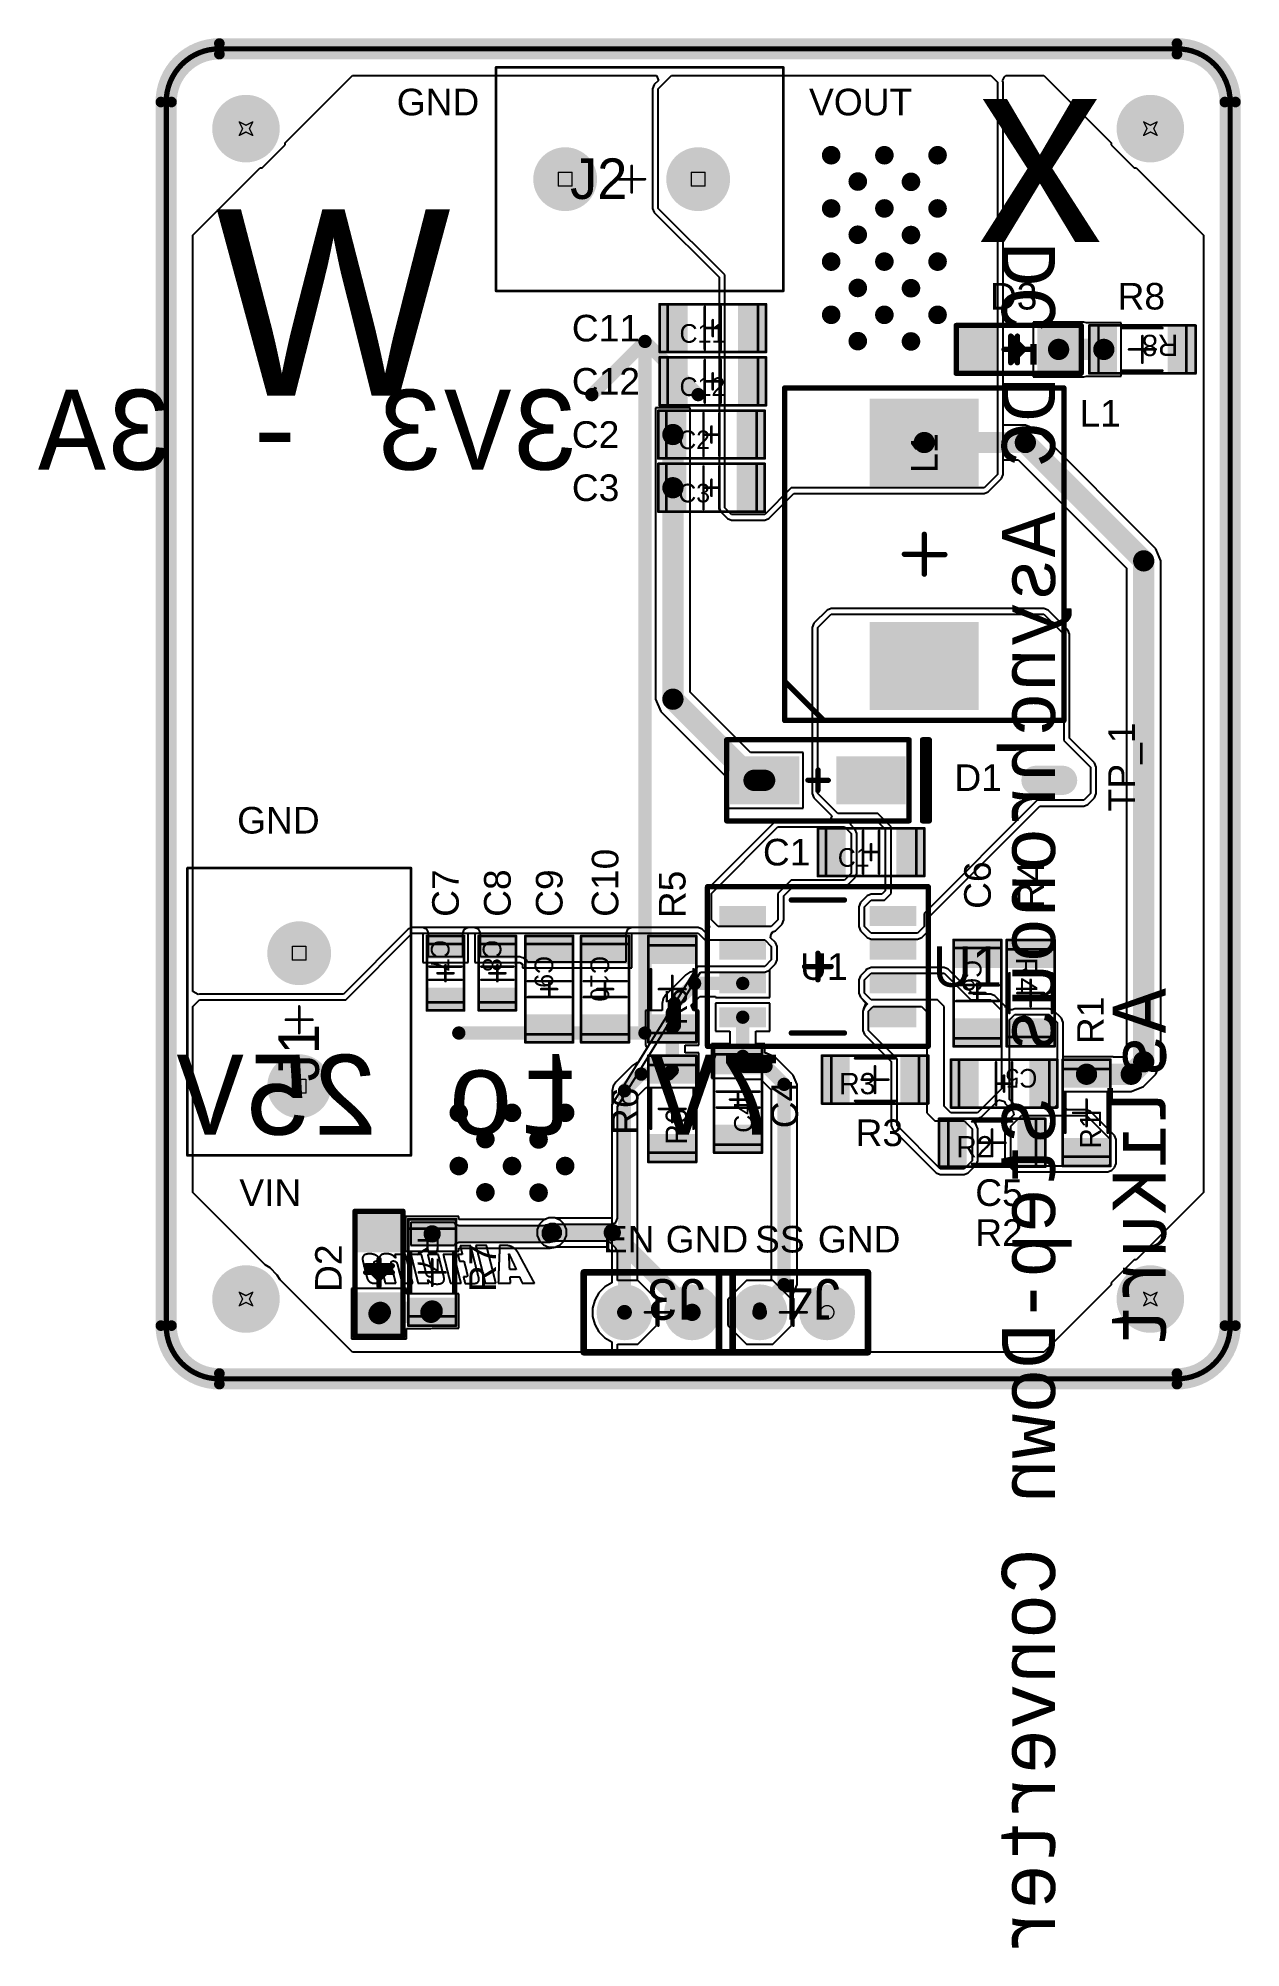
# Model space of a CAD drawing. Header units: millimetres. Extents: x -4.8 to 40.4, y -21.4 to 50.4.
import ezdxf

# ---------------------------------------------------------------- set-up
doc = ezdxf.new("R2010")
doc.units = ezdxf.units.MM
for name, color, linetype in [('BottomLayer', 5, 'Continuous'), ('BottomOverlay', 54, 'Continuous'), ('BottomSolder', 6, 'Continuous'), ('DrillDrawing', 1, 'Continuous'), ('KeepOutLayer', 6, 'Continuous'), ('Mechanical2', 216, 'Continuous'), ('Mechanical4', 56, 'Continuous'), ('Mechanical6', 56, 'Continuous'), ('MultiLayer', 9, 'Continuous'), ('PadHoleLayer', 156, 'Continuous'), ('TopLayer', 1, 'Continuous'), ('TopOverlay', 2, 'Continuous'), ('TopPaste', 8, 'Continuous'), ('TopSolder', 216, 'Continuous'), ('ViaHoleLayer', 16, 'Continuous')]:
    doc.layers.add(name, color=color, linetype=linetype)
doc.styles.add('Arial', font='arial.ttf', dxfattribs={"height": 0.2})
doc.styles.add('Consolas', font='consola.ttf', dxfattribs={"height": 0.2})
doc.styles.add('Mooretronics', font='', dxfattribs={"height": 0.2})
doc.styles.get('Mooretronics').set_extended_font_data('Mooretronics')

msp = doc.modelspace()

# ---------------------------------------------------------------- texts
at = {"layer": 'BottomOverlay', "style": 'Consolas', "text_generation_flag": 2}
for s, p in [('DC-DC Asynchronous Step-Down Converter', (33.416, 42.749)), ('AslıKurt', (37.581, 14.686))]:
    msp.add_text(s, height=2, rotation=90, dxfattribs=at).set_placement(p)
for s, p in [('3V3 - 3A', (15.521, 34.182)), ('7V to 25V', (23.258, 9.182))]:
    msp.add_text(s, height=3, dxfattribs=at).set_placement(p)
at = {"layer": 'TopOverlay'}
for s, height, style, p in [('GND', 1, 'Arial', (8.667, 47.5)), ('x', 7, 'Mooretronics', (30.515, 42.734)), ('W', 7, 'Mooretronics', (1.862, 36.962)), ('D3', 1, 'Arial', (30.967, 40.2)), ('R8', 1, 'Arial', (35.767, 40.2)), ('C11', 1, 'Arial', (15.25, 39)), ('C12', 1, 'Arial', (15.25, 37)), ('L1', 1, 'Arial', (34.334, 35.8)), ('C2', 1, 'Arial', (15.25, 35)), ('C3', 1, 'Arial', (15.25, 33)), ('D1', 1, 'Arial', (29.634, 22.1)), ('GND', 1, 'Arial', (2.667, 20.5)), ('C1', 1, 'Arial', (22.434, 19.3)), ('U1', 1, 'Arial', (23.834, 15)), ('R3', 1, 'Arial', (25.917, 8.75)), ('C5', 1, 'Arial', (30.417, 6.5)), ('EN', 1, 'Arial', (16.417, 4.75)), ('GND', 1, 'Arial', (18.778, 4.75)), ('SS', 1, 'Arial', (22.138, 4.75)), ('GND', 1, 'Arial', (24.499, 4.75)), ('R2', 1, 'Arial', (30.417, 5))]:
    msp.add_text(s, height=height, dxfattribs=dict(at, style=style)).set_placement(p)
at = {"layer": 'TopOverlay', "style": 'Arial'}
for s, rotation, p in [('VOUT', 360, (24.167, 47.5)), ('TP_1', 90, (36.417, 21.334)), ('C10', 90, (17, 17.367)), ('C6', 90, (31, 17.667)), ('R4', 90, (33, 17.667)), ('C7', 90, (11, 17.367)), ('C8', 90, (12.95, 17.367)), ('C9', 90, (14.9, 17.367)), ('R5', 90, (19.525, 17.317)), ('R1', 90, (35.25, 12.584)), ('R6', 90, (17.75, 9.167)), ('C4', 90, (23.75, 9.417)), ('VIN', 360, (2.75, 6.5)), ('D2', 90, (6.6, 3.267)), ('R7', 90, (12.4, 3.267))]:
    msp.add_text(s, height=1, rotation=rotation, dxfattribs=at).set_placement(p)

# ---------------------------------------------------------------- blocks, each defined once
blk = doc.blocks.new('RES_1206_1')
at = {"layer": 'TopLayer'}
for points in [[(-1.9, -0.8), (-1.9, 0.8), (-1, 0.8), (-1, -0.8)], [(1, -0.8), (1, 0.8), (1.9, 0.8), (1.9, -0.8)]]:
    blk.add_hatch(color=1, dxfattribs=at).paths.add_polyline_path(points)
at = {"layer": 'TopPaste'}
for points in [[(-1.9, -0.8), (-1.9, 0.8), (-1, 0.8), (-1, -0.8)], [(1, -0.8), (1, 0.8), (1.9, 0.8), (1.9, -0.8)]]:
    blk.add_hatch(color=8, dxfattribs=at).paths.add_polyline_path(points)
at = {"layer": 'TopSolder'}
for points in [[(-1.95, -0.85), (-1.95, 0.85), (-0.95, 0.85), (-0.95, -0.85)], [(0.95, -0.85), (0.95, 0.85), (1.95, 0.85), (1.95, -0.85)]]:
    blk.add_hatch(color=216, dxfattribs=at).paths.add_polyline_path(points)
at = {"layer": 'Mechanical2', "const_width": 0.1}
for points in [[(-1.65, 0.9), (-1.65, -0.9)], [(1.65, 0.9), (-1.65, 0.9)], [(1.65, 0.9), (1.65, -0.9)], [(1.65, -0.9), (-1.65, -0.9)]]:
    blk.add_lwpolyline(points, dxfattribs=at)
at = {"layer": 'Mechanical2', "const_width": 0.05}
for points in [[(-1.675, 0.9, 1), (-1.625, 0.9, 1)], [(-1.675, 0.9, 1), (-1.625, 0.9, 1)], [(1.625, 0.9, 1), (1.675, 0.9, 1)], [(1.625, 0.9, 1), (1.675, 0.9, 1)], [(-1.675, -0.9, 1), (-1.625, -0.9, 1)], [(-1.675, -0.9, 1), (-1.625, -0.9, 1)], [(1.625, -0.9, 1), (1.675, -0.9, 1)], [(1.625, -0.9, 1), (1.675, -0.9, 1)]]:
    blk.add_lwpolyline(points, format="xyb", close=True, dxfattribs=at)
at = {"layer": 'Mechanical4', "const_width": 0.1}
for points in [[(2, 0.9), (-2, 0.9)], [(-2, 0.9), (-2, -0.9)], [(2, 0.9), (2, -0.9)], [(0.5, 0), (-0.5, 0)], [(0, 0.5), (0, -0.5)], [(2, -0.9), (-2, -0.9)]]:
    blk.add_lwpolyline(points, dxfattribs=at)
at = {"layer": 'Mechanical4', "const_width": 0.05}
for points in [[(-2.025, 0.9, 1), (-1.975, 0.9, 1)], [(-2.025, 0.9, 1), (-1.975, 0.9, 1)], [(1.975, 0.9, 1), (2.025, 0.9, 1)], [(1.975, 0.9, 1), (2.025, 0.9, 1)], [(-0.525, 0, 1), (-0.475, 0, 1)], [(-0.025, 0.5, 1), (0.025, 0.5, 1)], [(0.475, 0, 1), (0.525, 0, 1)], [(-0.025, -0.5, 1), (0.025, -0.5, 1)], [(-2.025, -0.9, 1), (-1.975, -0.9, 1)], [(-2.025, -0.9, 1), (-1.975, -0.9, 1)], [(1.975, -0.9, 1), (2.025, -0.9, 1)], [(1.975, -0.9, 1), (2.025, -0.9, 1)]]:
    blk.add_lwpolyline(points, format="xyb", close=True, dxfattribs=at)
at = {"layer": 'Mechanical6', "const_width": 0.1}
for points in [[(-2, 0.9), (-2, -0.9)], [(2, 0.9), (-2, 0.9)], [(2, 0.9), (-2, 0.9)], [(-2, 0.9), (-2, -0.9)], [(2, 0.9), (2, -0.9)], [(2, 0.9), (2, -0.9)], [(2, -0.9), (-2, -0.9)], [(2, -0.9), (-2, -0.9)]]:
    blk.add_lwpolyline(points, dxfattribs=at)
at = {"layer": 'Mechanical6', "const_width": 0.05}
for points in [[(-2.025, 0.9, 1), (-1.975, 0.9, 1)], [(-2.025, 0.9, 1), (-1.975, 0.9, 1)], [(-2.025, 0.9, 1), (-1.975, 0.9, 1)], [(-2.025, 0.9, 1), (-1.975, 0.9, 1)], [(1.975, 0.9, 1), (2.025, 0.9, 1)], [(1.975, 0.9, 1), (2.025, 0.9, 1)], [(1.975, 0.9, 1), (2.025, 0.9, 1)], [(1.975, 0.9, 1), (2.025, 0.9, 1)], [(-2.025, -0.9, 1), (-1.975, -0.9, 1)], [(-2.025, -0.9, 1), (-1.975, -0.9, 1)], [(-2.025, -0.9, 1), (-1.975, -0.9, 1)], [(-2.025, -0.9, 1), (-1.975, -0.9, 1)], [(1.975, -0.9, 1), (2.025, -0.9, 1)], [(1.975, -0.9, 1), (2.025, -0.9, 1)], [(1.975, -0.9, 1), (2.025, -0.9, 1)], [(1.975, -0.9, 1), (2.025, -0.9, 1)]]:
    blk.add_lwpolyline(points, format="xyb", close=True, dxfattribs=at)
at = {"layer": 'TopOverlay', "const_width": 0.1}
for points in [[(0.75, 0.8), (-0.75, 0.8)], [(0.75, -0.8), (-0.75, -0.8)]]:
    blk.add_lwpolyline(points, dxfattribs=at)
at = {"layer": 'TopOverlay', "const_width": 0.05}
for points in [[(-0.775, 0.8, 1), (-0.725, 0.8, 1)], [(0.725, 0.8, 1), (0.775, 0.8, 1)], [(-0.775, -0.8, 1), (-0.725, -0.8, 1)], [(0.725, -0.8, 1), (0.775, -0.8, 1)]]:
    blk.add_lwpolyline(points, format="xyb", close=True, dxfattribs=at)
at = {"layer": 'Mechanical6'}
blk.add_text('R8', height=0.8, dxfattribs=at).set_placement((-1.35, -0.55))
blk = doc.blocks.new('RES_1206_2')
at = {"layer": 'TopLayer'}
for points in [[(-1.9, -0.8), (-1.9, 0.8), (-1, 0.8), (-1, -0.8)], [(1, -0.8), (1, 0.8), (1.9, 0.8), (1.9, -0.8)]]:
    blk.add_hatch(color=1, dxfattribs=at).paths.add_polyline_path(points)
at = {"layer": 'TopPaste'}
for points in [[(-1.9, -0.8), (-1.9, 0.8), (-1, 0.8), (-1, -0.8)], [(1, -0.8), (1, 0.8), (1.9, 0.8), (1.9, -0.8)]]:
    blk.add_hatch(color=8, dxfattribs=at).paths.add_polyline_path(points)
at = {"layer": 'TopSolder'}
for points in [[(-1.95, -0.85), (-1.95, 0.85), (-0.95, 0.85), (-0.95, -0.85)], [(0.95, -0.85), (0.95, 0.85), (1.95, 0.85), (1.95, -0.85)]]:
    blk.add_hatch(color=216, dxfattribs=at).paths.add_polyline_path(points)
at = {"layer": 'Mechanical2', "const_width": 0.1}
for points in [[(-1.65, -0.9), (-1.65, 0.9)], [(1.65, 0.9), (-1.65, 0.9)], [(1.65, -0.9), (1.65, 0.9)], [(1.65, -0.9), (-1.65, -0.9)]]:
    blk.add_lwpolyline(points, dxfattribs=at)
at = {"layer": 'Mechanical2', "const_width": 0.05}
for points in [[(-1.675, 0.9, 1), (-1.625, 0.9, 1)], [(-1.675, 0.9, 1), (-1.625, 0.9, 1)], [(1.625, 0.9, 1), (1.675, 0.9, 1)], [(1.625, 0.9, 1), (1.675, 0.9, 1)], [(-1.675, -0.9, 1), (-1.625, -0.9, 1)], [(-1.675, -0.9, 1), (-1.625, -0.9, 1)], [(1.625, -0.9, 1), (1.675, -0.9, 1)], [(1.625, -0.9, 1), (1.675, -0.9, 1)]]:
    blk.add_lwpolyline(points, format="xyb", close=True, dxfattribs=at)
at = {"layer": 'Mechanical4', "const_width": 0.1}
for points in [[(2, 0.9), (-2, 0.9)], [(-2, -0.9), (-2, 0.9)], [(2, -0.9), (2, 0.9)], [(0.5, 0), (-0.5, 0)], [(0, -0.5), (0, 0.5)], [(2, -0.9), (-2, -0.9)]]:
    blk.add_lwpolyline(points, dxfattribs=at)
at = {"layer": 'Mechanical4', "const_width": 0.05}
for points in [[(-2.025, 0.9, 1), (-1.975, 0.9, 1)], [(-2.025, 0.9, 1), (-1.975, 0.9, 1)], [(1.975, 0.9, 1), (2.025, 0.9, 1)], [(1.975, 0.9, 1), (2.025, 0.9, 1)], [(-0.525, 0, 1), (-0.475, 0, 1)], [(-0.025, 0.5, 1), (0.025, 0.5, 1)], [(0.475, 0, 1), (0.525, 0, 1)], [(-0.025, -0.5, 1), (0.025, -0.5, 1)], [(-2.025, -0.9, 1), (-1.975, -0.9, 1)], [(-2.025, -0.9, 1), (-1.975, -0.9, 1)], [(1.975, -0.9, 1), (2.025, -0.9, 1)], [(1.975, -0.9, 1), (2.025, -0.9, 1)]]:
    blk.add_lwpolyline(points, format="xyb", close=True, dxfattribs=at)
at = {"layer": 'Mechanical6', "const_width": 0.1}
for points in [[(-2, -0.9), (-2, 0.9)], [(2, 0.9), (-2, 0.9)], [(2, 0.9), (-2, 0.9)], [(-2, -0.9), (-2, 0.9)], [(2, -0.9), (2, 0.9)], [(2, -0.9), (2, 0.9)], [(2, -0.9), (-2, -0.9)], [(2, -0.9), (-2, -0.9)]]:
    blk.add_lwpolyline(points, dxfattribs=at)
at = {"layer": 'Mechanical6', "const_width": 0.05}
for points in [[(-2.025, 0.9, 1), (-1.975, 0.9, 1)], [(-2.025, 0.9, 1), (-1.975, 0.9, 1)], [(-2.025, 0.9, 1), (-1.975, 0.9, 1)], [(-2.025, 0.9, 1), (-1.975, 0.9, 1)], [(1.975, 0.9, 1), (2.025, 0.9, 1)], [(1.975, 0.9, 1), (2.025, 0.9, 1)], [(1.975, 0.9, 1), (2.025, 0.9, 1)], [(1.975, 0.9, 1), (2.025, 0.9, 1)], [(-2.025, -0.9, 1), (-1.975, -0.9, 1)], [(-2.025, -0.9, 1), (-1.975, -0.9, 1)], [(-2.025, -0.9, 1), (-1.975, -0.9, 1)], [(-2.025, -0.9, 1), (-1.975, -0.9, 1)], [(1.975, -0.9, 1), (2.025, -0.9, 1)], [(1.975, -0.9, 1), (2.025, -0.9, 1)], [(1.975, -0.9, 1), (2.025, -0.9, 1)], [(1.975, -0.9, 1), (2.025, -0.9, 1)]]:
    blk.add_lwpolyline(points, format="xyb", close=True, dxfattribs=at)
at = {"layer": 'TopOverlay', "const_width": 0.1}
for points in [[(0.75, 0.8), (-0.75, 0.8)], [(0.75, -0.8), (-0.75, -0.8)]]:
    blk.add_lwpolyline(points, dxfattribs=at)
at = {"layer": 'TopOverlay', "const_width": 0.05}
for points in [[(-0.775, 0.8, 1), (-0.725, 0.8, 1)], [(0.725, 0.8, 1), (0.775, 0.8, 1)], [(-0.775, -0.8, 1), (-0.725, -0.8, 1)], [(0.725, -0.8, 1), (0.775, -0.8, 1)]]:
    blk.add_lwpolyline(points, format="xyb", close=True, dxfattribs=at)
at = {"layer": 'Mechanical6'}
blk.add_text('R7', height=0.8, dxfattribs=at).set_placement((-1.35, -0.55))
blk = doc.blocks.new('LED_GREEN_1206_3')
at = {"layer": 'TopLayer'}
for points in [[(-2.3, 0.83), (-0.8, 0.83), (-0.8, -0.83), (-2.3, -0.83)], [(0.8, 0.83), (2.3, 0.83), (2.3, -0.83), (0.8, -0.83)]]:
    blk.add_hatch(color=1, dxfattribs=at).paths.add_polyline_path(points)
at = {"layer": 'TopPaste'}
for points in [[(-2.3, 0.83), (-0.8, 0.83), (-0.8, -0.83), (-2.3, -0.83)], [(0.8, 0.83), (2.3, 0.83), (2.3, -0.83), (0.8, -0.83)]]:
    blk.add_hatch(color=8, dxfattribs=at).paths.add_polyline_path(points)
at = {"layer": 'TopSolder'}
for points in [[(-2.35, 0.88), (-0.75, 0.88), (-0.75, -0.88), (-2.35, -0.88)], [(0.75, 0.88), (2.35, 0.88), (2.35, -0.88), (0.75, -0.88)]]:
    blk.add_hatch(color=216, dxfattribs=at).paths.add_polyline_path(points)
at = {"layer": 'Mechanical2', "const_width": 0.2}
for points in [[(-2.4, 0.9), (-2.4, -0.9)], [(2.3, 0.9), (-2.4, 0.9)], [(2.3, 0.9), (2.3, -0.9)], [(2.3, -0.9), (-2.4, -0.9)]]:
    blk.add_lwpolyline(points, dxfattribs=at)
at = {"layer": 'Mechanical2', "const_width": 0.1}
for points in [[(-2.45, 0.9, 1), (-2.35, 0.9, 1)], [(-2.45, 0.9, 1), (-2.35, 0.9, 1)], [(2.25, 0.9, 1), (2.35, 0.9, 1)], [(2.25, 0.9, 1), (2.35, 0.9, 1)], [(-2.45, -0.9, 1), (-2.35, -0.9, 1)], [(-2.45, -0.9, 1), (-2.35, -0.9, 1)], [(2.25, -0.9, 1), (2.35, -0.9, 1)], [(2.25, -0.9, 1), (2.35, -0.9, 1)]]:
    blk.add_lwpolyline(points, format="xyb", close=True, dxfattribs=at)
at = {"layer": 'Mechanical4', "const_width": 0.2}
for points in [[(-2.4, 0.9), (-2.4, -0.9)], [(2.3, 0.9), (-2.4, 0.9)], [(2.3, 0.9), (2.3, -0.9)], [(0.5, 0), (-0.5, 0)], [(0, 0.5), (0, -0.5)], [(2.3, -0.9), (-2.4, -0.9)]]:
    blk.add_lwpolyline(points, dxfattribs=at)
at = {"layer": 'Mechanical4', "const_width": 0.1}
for points in [[(-2.45, 0.9, 1), (-2.35, 0.9, 1)], [(-2.45, 0.9, 1), (-2.35, 0.9, 1)], [(2.25, 0.9, 1), (2.35, 0.9, 1)], [(2.25, 0.9, 1), (2.35, 0.9, 1)], [(-0.55, 0, 1), (-0.45, 0, 1)], [(-0.05, 0.5, 1), (0.05, 0.5, 1)], [(0.45, 0, 1), (0.55, 0, 1)], [(-0.05, -0.5, 1), (0.05, -0.5, 1)], [(-2.45, -0.9, 1), (-2.35, -0.9, 1)], [(-2.45, -0.9, 1), (-2.35, -0.9, 1)], [(2.25, -0.9, 1), (2.35, -0.9, 1)], [(2.25, -0.9, 1), (2.35, -0.9, 1)]]:
    blk.add_lwpolyline(points, format="xyb", close=True, dxfattribs=at)
at = {"layer": 'Mechanical6', "const_width": 0.2}
for points in [[(2.3, 0.9), (-2.4, 0.9)], [(-2.4, 0.9), (-2.4, -0.9)], [(2.3, 0.9), (2.3, -0.9)], [(2.3, -0.9), (-2.4, -0.9)]]:
    blk.add_lwpolyline(points, dxfattribs=at)
at = {"layer": 'Mechanical6', "const_width": 0.1}
for points in [[(-2.45, 0.9, 1), (-2.35, 0.9, 1)], [(-2.45, 0.9, 1), (-2.35, 0.9, 1)], [(2.25, 0.9, 1), (2.35, 0.9, 1)], [(2.25, 0.9, 1), (2.35, 0.9, 1)], [(-2.45, -0.9, 1), (-2.35, -0.9, 1)], [(-2.45, -0.9, 1), (-2.35, -0.9, 1)], [(2.25, -0.9, 1), (2.35, -0.9, 1)], [(2.25, -0.9, 1), (2.35, -0.9, 1)]]:
    blk.add_lwpolyline(points, format="xyb", close=True, dxfattribs=at)
at = {"layer": 'TopOverlay', "const_width": 0.2}
for points in [[(0.25, 0.5), (-0.25, 0)], [(0.25, 0.5), (-0.25, 0)], [(0, 0.25), (-0.25, 0)], [(0.125, 0.125), (-0.25, 0)], [(0.25, -0.5), (-0.25, 0)], [(0.125, 0), (0, 0.25)], [(0, 0.25), (0, -0.25)], [(0.25, 0), (0, 0.25)], [(0.25, 0), (0, 0)], [(0.25, 0.5), (0.125, 0.125)], [(0.25, -0.25), (0.125, 0)], [(0.25, 0.5), (0.25, -0.5)], [(0.25, -0.25), (0, -0.25)]]:
    blk.add_lwpolyline(points, dxfattribs=at)
at = {"layer": 'TopOverlay', "const_width": 0.1}
for points in [[(-0.3, 0, 1), (-0.2, 0, 1)], [(-0.3, 0, 1), (-0.2, 0, 1)], [(-0.3, 0, 1), (-0.2, 0, 1)], [(-0.3, 0, 1), (-0.2, 0, 1)], [(-0.3, 0, 1), (-0.2, 0, 1)], [(-0.05, 0.25, 1), (0.05, 0.25, 1)], [(-0.05, 0.25, 1), (0.05, 0.25, 1)], [(-0.05, 0.25, 1), (0.05, 0.25, 1)], [(-0.05, 0.25, 1), (0.05, 0.25, 1)], [(-0.05, 0, 1), (0.05, 0, 1)], [(0.075, 0.125, 1), (0.175, 0.125, 1)], [(0.075, 0.125, 1), (0.175, 0.125, 1)], [(0.075, 0, 1), (0.175, 0, 1)], [(0.075, 0, 1), (0.175, 0, 1)], [(0.2, 0.5, 1), (0.3, 0.5, 1)], [(0.2, 0.5, 1), (0.3, 0.5, 1)], [(0.2, 0.5, 1), (0.3, 0.5, 1)], [(0.2, 0.5, 1), (0.3, 0.5, 1)], [(0.2, 0, 1), (0.3, 0, 1)], [(0.2, 0, 1), (0.3, 0, 1)], [(-0.05, -0.25, 1), (0.05, -0.25, 1)], [(-0.05, -0.25, 1), (0.05, -0.25, 1)], [(0.2, -0.25, 1), (0.3, -0.25, 1)], [(0.2, -0.25, 1), (0.3, -0.25, 1)], [(0.2, -0.5, 1), (0.3, -0.5, 1)], [(0.2, -0.5, 1), (0.3, -0.5, 1)]]:
    blk.add_lwpolyline(points, format="xyb", close=True, dxfattribs=at)
blk = doc.blocks.new('LED_BLUE_1206_4')
at = {"layer": 'TopLayer'}
for points in [[(-2.3, 0.83), (-0.8, 0.83), (-0.8, -0.83), (-2.3, -0.83)], [(0.8, 0.83), (2.3, 0.83), (2.3, -0.83), (0.8, -0.83)]]:
    blk.add_hatch(color=1, dxfattribs=at).paths.add_polyline_path(points)
at = {"layer": 'TopPaste'}
for points in [[(-2.3, 0.83), (-0.8, 0.83), (-0.8, -0.83), (-2.3, -0.83)], [(0.8, 0.83), (2.3, 0.83), (2.3, -0.83), (0.8, -0.83)]]:
    blk.add_hatch(color=8, dxfattribs=at).paths.add_polyline_path(points)
at = {"layer": 'TopSolder'}
for points in [[(-2.35, 0.88), (-0.75, 0.88), (-0.75, -0.88), (-2.35, -0.88)], [(0.75, 0.88), (2.35, 0.88), (2.35, -0.88), (0.75, -0.88)]]:
    blk.add_hatch(color=216, dxfattribs=at).paths.add_polyline_path(points)
at = {"layer": 'Mechanical2', "const_width": 0.2}
for points in [[(-2.4, 0.9), (2.3, 0.9)], [(-2.4, 0.9), (-2.4, -0.9)], [(2.3, 0.9), (2.3, -0.9)], [(-2.4, -0.9), (2.3, -0.9)]]:
    blk.add_lwpolyline(points, dxfattribs=at)
at = {"layer": 'Mechanical2', "const_width": 0.1}
for points in [[(-2.45, 0.9, 1), (-2.35, 0.9, 1)], [(-2.45, 0.9, 1), (-2.35, 0.9, 1)], [(2.25, 0.9, 1), (2.35, 0.9, 1)], [(2.25, 0.9, 1), (2.35, 0.9, 1)], [(-2.45, -0.9, 1), (-2.35, -0.9, 1)], [(-2.45, -0.9, 1), (-2.35, -0.9, 1)], [(2.25, -0.9, 1), (2.35, -0.9, 1)], [(2.25, -0.9, 1), (2.35, -0.9, 1)]]:
    blk.add_lwpolyline(points, format="xyb", close=True, dxfattribs=at)
at = {"layer": 'Mechanical4', "const_width": 0.2}
for points in [[(-2.4, 0.9), (2.3, 0.9)], [(-2.4, 0.9), (-2.4, -0.9)], [(2.3, 0.9), (2.3, -0.9)], [(-0.5, 0), (0.5, 0)], [(0, 0.5), (0, -0.5)], [(-2.4, -0.9), (2.3, -0.9)]]:
    blk.add_lwpolyline(points, dxfattribs=at)
at = {"layer": 'Mechanical4', "const_width": 0.1}
for points in [[(-2.45, 0.9, 1), (-2.35, 0.9, 1)], [(-2.45, 0.9, 1), (-2.35, 0.9, 1)], [(2.25, 0.9, 1), (2.35, 0.9, 1)], [(2.25, 0.9, 1), (2.35, 0.9, 1)], [(-0.55, 0, 1), (-0.45, 0, 1)], [(-0.05, 0.5, 1), (0.05, 0.5, 1)], [(0.45, 0, 1), (0.55, 0, 1)], [(-0.05, -0.5, 1), (0.05, -0.5, 1)], [(-2.45, -0.9, 1), (-2.35, -0.9, 1)], [(-2.45, -0.9, 1), (-2.35, -0.9, 1)], [(2.25, -0.9, 1), (2.35, -0.9, 1)], [(2.25, -0.9, 1), (2.35, -0.9, 1)]]:
    blk.add_lwpolyline(points, format="xyb", close=True, dxfattribs=at)
at = {"layer": 'Mechanical6', "const_width": 0.2}
for points in [[(-2.4, 0.9), (-2.4, -0.9)], [(-2.4, 0.9), (2.3, 0.9)], [(2.3, 0.9), (2.3, -0.9)], [(-2.4, -0.9), (2.3, -0.9)]]:
    blk.add_lwpolyline(points, dxfattribs=at)
at = {"layer": 'Mechanical6', "const_width": 0.1}
for points in [[(-2.45, 0.9, 1), (-2.35, 0.9, 1)], [(-2.45, 0.9, 1), (-2.35, 0.9, 1)], [(2.25, 0.9, 1), (2.35, 0.9, 1)], [(2.25, 0.9, 1), (2.35, 0.9, 1)], [(-2.45, -0.9, 1), (-2.35, -0.9, 1)], [(-2.45, -0.9, 1), (-2.35, -0.9, 1)], [(2.25, -0.9, 1), (2.35, -0.9, 1)], [(2.25, -0.9, 1), (2.35, -0.9, 1)]]:
    blk.add_lwpolyline(points, format="xyb", close=True, dxfattribs=at)
at = {"layer": 'TopOverlay', "const_width": 0.2}
for points in [[(0.25, 0.5), (-0.25, 0)], [(0.25, 0.5), (-0.25, 0)], [(0, 0.25), (-0.25, 0)], [(0.125, 0.125), (-0.25, 0)], [(-0.25, 0), (0.25, -0.5)], [(0, 0.25), (0.25, 0)], [(0, 0.25), (0, -0.25)], [(0, 0.25), (0.125, 0)], [(0, 0), (0.25, 0)], [(0.25, 0.5), (0.125, 0.125)], [(0.125, 0), (0.25, -0.25)], [(0.25, 0.5), (0.25, -0.5)], [(0, -0.25), (0.25, -0.25)]]:
    blk.add_lwpolyline(points, dxfattribs=at)
at = {"layer": 'TopOverlay', "const_width": 0.1}
for points in [[(-0.3, 0, 1), (-0.2, 0, 1)], [(-0.3, 0, 1), (-0.2, 0, 1)], [(-0.3, 0, 1), (-0.2, 0, 1)], [(-0.3, 0, 1), (-0.2, 0, 1)], [(-0.3, 0, 1), (-0.2, 0, 1)], [(-0.05, 0.25, 1), (0.05, 0.25, 1)], [(-0.05, 0.25, 1), (0.05, 0.25, 1)], [(-0.05, 0.25, 1), (0.05, 0.25, 1)], [(-0.05, 0.25, 1), (0.05, 0.25, 1)], [(-0.05, 0, 1), (0.05, 0, 1)], [(0.075, 0.125, 1), (0.175, 0.125, 1)], [(0.075, 0.125, 1), (0.175, 0.125, 1)], [(0.075, 0, 1), (0.175, 0, 1)], [(0.075, 0, 1), (0.175, 0, 1)], [(0.2, 0.5, 1), (0.3, 0.5, 1)], [(0.2, 0.5, 1), (0.3, 0.5, 1)], [(0.2, 0.5, 1), (0.3, 0.5, 1)], [(0.2, 0.5, 1), (0.3, 0.5, 1)], [(0.2, 0, 1), (0.3, 0, 1)], [(0.2, 0, 1), (0.3, 0, 1)], [(-0.05, -0.25, 1), (0.05, -0.25, 1)], [(-0.05, -0.25, 1), (0.05, -0.25, 1)], [(0.2, -0.25, 1), (0.3, -0.25, 1)], [(0.2, -0.25, 1), (0.3, -0.25, 1)], [(0.2, -0.5, 1), (0.3, -0.5, 1)], [(0.2, -0.5, 1), (0.3, -0.5, 1)]]:
    blk.add_lwpolyline(points, format="xyb", close=True, dxfattribs=at)
blk = doc.blocks.new('2_1_M____H______2_54___5')
at = {"layer": 'BottomLayer'}
h = blk.add_hatch(color=5, dxfattribs=at)
edge = h.paths.add_edge_path()
edge.add_arc((-1.27, 0), 1, 0, 360)
h = blk.add_hatch(color=5, dxfattribs=at)
edge = h.paths.add_edge_path()
edge.add_arc((1.27, 0), 1, 0, 360)
at = {"layer": 'BottomSolder'}
h = blk.add_hatch(color=6, dxfattribs=at)
edge = h.paths.add_edge_path()
edge.add_arc((-1.27, 0), 1.05, 0, 360)
h = blk.add_hatch(color=6, dxfattribs=at)
edge = h.paths.add_edge_path()
edge.add_arc((1.27, 0), 1.05, 0, 360)
at = {"layer": 'MultiLayer'}
h = blk.add_hatch(color=9, dxfattribs=at)
edge = h.paths.add_edge_path()
edge.add_arc((-1.27, 0), 1, 0, 360)
h = blk.add_hatch(color=9, dxfattribs=at)
edge = h.paths.add_edge_path()
edge.add_arc((1.27, 0), 1, 0, 360)
at = {"layer": 'PadHoleLayer'}
h = blk.add_hatch(color=156, dxfattribs=at)
edge = h.paths.add_edge_path()
edge.add_arc((-1.27, 0), 0.525, 0, 360)
h = blk.add_hatch(color=156, dxfattribs=at)
edge = h.paths.add_edge_path()
edge.add_arc((1.27, 0), 0.525, 0, 360)
at = {"layer": 'TopLayer'}
h = blk.add_hatch(color=1, dxfattribs=at)
edge = h.paths.add_edge_path()
edge.add_arc((-1.27, 0), 1, 0, 360)
h = blk.add_hatch(color=1, dxfattribs=at)
edge = h.paths.add_edge_path()
edge.add_arc((1.27, 0), 1, 0, 360)
at = {"layer": 'TopSolder'}
h = blk.add_hatch(color=216, dxfattribs=at)
edge = h.paths.add_edge_path()
edge.add_arc((-1.27, 0), 1.05, 0, 360)
h = blk.add_hatch(color=216, dxfattribs=at)
edge = h.paths.add_edge_path()
edge.add_arc((1.27, 0), 1.05, 0, 360)
at = {"layer": 'Mechanical2', "const_width": 0.25}
for points in [[(-2.8, 1.5), (-2.8, -1.5)], [(2.8, 1.5), (-2.8, 1.5)], [(2.8, 1.5), (2.8, -1.5)], [(2.8, -1.5), (-2.8, -1.5)]]:
    blk.add_lwpolyline(points, dxfattribs=at)
at = {"layer": 'Mechanical2', "const_width": 0.125}
for points in [[(-2.862, 1.5, 1), (-2.738, 1.5, 1)], [(-2.862, 1.5, 1), (-2.738, 1.5, 1)], [(2.738, 1.5, 1), (2.862, 1.5, 1)], [(2.738, 1.5, 1), (2.862, 1.5, 1)], [(-2.862, -1.5, 1), (-2.738, -1.5, 1)], [(-2.862, -1.5, 1), (-2.738, -1.5, 1)], [(2.738, -1.5, 1), (2.862, -1.5, 1)], [(2.738, -1.5, 1), (2.862, -1.5, 1)]]:
    blk.add_lwpolyline(points, format="xyb", close=True, dxfattribs=at)
at = {"layer": 'Mechanical4'}
for points, const_width in [([(-2.8, 1.5), (-2.8, -1.5)], 0.25), ([(2.8, 1.5), (-2.8, 1.5)], 0.25), ([(2.8, 1.5), (2.8, -1.5)], 0.25), ([(0.5, 0), (-0.5, 0)], 0.1), ([(0, 0.5), (0, -0.5)], 0.1), ([(2.8, -1.5), (-2.8, -1.5)], 0.25)]:
    blk.add_lwpolyline(points, dxfattribs=dict(at, const_width=const_width))
for points, const_width in [([(-2.862, 1.5, 1), (-2.738, 1.5, 1)], 0.125), ([(-2.862, 1.5, 1), (-2.738, 1.5, 1)], 0.125), ([(2.738, 1.5, 1), (2.862, 1.5, 1)], 0.125), ([(2.738, 1.5, 1), (2.862, 1.5, 1)], 0.125), ([(-0.525, 0, 1), (-0.475, 0, 1)], 0.05), ([(-0.025, 0.5, 1), (0.025, 0.5, 1)], 0.05), ([(0.475, 0, 1), (0.525, 0, 1)], 0.05), ([(-0.025, -0.5, 1), (0.025, -0.5, 1)], 0.05), ([(-2.862, -1.5, 1), (-2.738, -1.5, 1)], 0.125), ([(-2.862, -1.5, 1), (-2.738, -1.5, 1)], 0.125), ([(2.738, -1.5, 1), (2.862, -1.5, 1)], 0.125), ([(2.738, -1.5, 1), (2.862, -1.5, 1)], 0.125)]:
    blk.add_lwpolyline(points, format="xyb", close=True, dxfattribs=dict(at, const_width=const_width))
at = {"layer": 'Mechanical6', "const_width": 0.25}
for points in [[(-2.8, 1.5), (-2.8, -1.5)], [(2.8, 1.5), (-2.8, 1.5)], [(2.8, 1.5), (2.8, -1.5)], [(2.8, -1.5), (-2.8, -1.5)]]:
    blk.add_lwpolyline(points, dxfattribs=at)
at = {"layer": 'Mechanical6', "const_width": 0.125}
for points in [[(-2.862, 1.5, 1), (-2.738, 1.5, 1)], [(-2.862, 1.5, 1), (-2.738, 1.5, 1)], [(2.738, 1.5, 1), (2.862, 1.5, 1)], [(2.738, 1.5, 1), (2.862, 1.5, 1)], [(-2.862, -1.5, 1), (-2.738, -1.5, 1)], [(-2.862, -1.5, 1), (-2.738, -1.5, 1)], [(2.738, -1.5, 1), (2.862, -1.5, 1)], [(2.738, -1.5, 1), (2.862, -1.5, 1)]]:
    blk.add_lwpolyline(points, format="xyb", close=True, dxfattribs=at)
at = {"layer": 'Mechanical6'}
blk.add_text('J4', height=1.524, dxfattribs=at).set_placement((-1.746, -1.246))
blk = doc.blocks.new('2_1_M____H______2_54___6')
at = {"layer": 'BottomLayer'}
h = blk.add_hatch(color=5, dxfattribs=at)
edge = h.paths.add_edge_path()
edge.add_arc((-1.27, 0), 1, 0, 360)
h = blk.add_hatch(color=5, dxfattribs=at)
edge = h.paths.add_edge_path()
edge.add_arc((1.27, 0), 1, 0, 360)
at = {"layer": 'BottomSolder'}
h = blk.add_hatch(color=6, dxfattribs=at)
edge = h.paths.add_edge_path()
edge.add_arc((-1.27, 0), 1.05, 0, 360)
h = blk.add_hatch(color=6, dxfattribs=at)
edge = h.paths.add_edge_path()
edge.add_arc((1.27, 0), 1.05, 0, 360)
at = {"layer": 'MultiLayer'}
h = blk.add_hatch(color=9, dxfattribs=at)
edge = h.paths.add_edge_path()
edge.add_arc((-1.27, 0), 1, 0, 360)
h = blk.add_hatch(color=9, dxfattribs=at)
edge = h.paths.add_edge_path()
edge.add_arc((1.27, 0), 1, 0, 360)
at = {"layer": 'PadHoleLayer'}
h = blk.add_hatch(color=156, dxfattribs=at)
edge = h.paths.add_edge_path()
edge.add_arc((-1.27, 0), 0.525, 0, 360)
h = blk.add_hatch(color=156, dxfattribs=at)
edge = h.paths.add_edge_path()
edge.add_arc((1.27, 0), 0.525, 0, 360)
at = {"layer": 'TopLayer'}
h = blk.add_hatch(color=1, dxfattribs=at)
edge = h.paths.add_edge_path()
edge.add_arc((-1.27, 0), 1, 0, 360)
h = blk.add_hatch(color=1, dxfattribs=at)
edge = h.paths.add_edge_path()
edge.add_arc((1.27, 0), 1, 0, 360)
at = {"layer": 'TopSolder'}
h = blk.add_hatch(color=216, dxfattribs=at)
edge = h.paths.add_edge_path()
edge.add_arc((-1.27, 0), 1.05, 0, 360)
h = blk.add_hatch(color=216, dxfattribs=at)
edge = h.paths.add_edge_path()
edge.add_arc((1.27, 0), 1.05, 0, 360)
at = {"layer": 'Mechanical2', "const_width": 0.25}
for points in [[(2.8, 1.5), (-2.8, 1.5)], [(-2.8, 1.5), (-2.8, -1.5)], [(2.8, 1.5), (2.8, -1.5)], [(2.8, -1.5), (-2.8, -1.5)]]:
    blk.add_lwpolyline(points, dxfattribs=at)
at = {"layer": 'Mechanical2', "const_width": 0.125}
for points in [[(-2.862, 1.5, 1), (-2.738, 1.5, 1)], [(-2.862, 1.5, 1), (-2.738, 1.5, 1)], [(2.738, 1.5, 1), (2.862, 1.5, 1)], [(2.738, 1.5, 1), (2.862, 1.5, 1)], [(-2.862, -1.5, 1), (-2.738, -1.5, 1)], [(-2.862, -1.5, 1), (-2.738, -1.5, 1)], [(2.738, -1.5, 1), (2.862, -1.5, 1)], [(2.738, -1.5, 1), (2.862, -1.5, 1)]]:
    blk.add_lwpolyline(points, format="xyb", close=True, dxfattribs=at)
at = {"layer": 'Mechanical4'}
for points, const_width in [([(2.8, 1.5), (-2.8, 1.5)], 0.25), ([(-2.8, 1.5), (-2.8, -1.5)], 0.25), ([(2.8, 1.5), (2.8, -1.5)], 0.25), ([(0.5, 0), (-0.5, 0)], 0.1), ([(0, 0.5), (0, -0.5)], 0.1), ([(2.8, -1.5), (-2.8, -1.5)], 0.25)]:
    blk.add_lwpolyline(points, dxfattribs=dict(at, const_width=const_width))
for points, const_width in [([(-2.862, 1.5, 1), (-2.738, 1.5, 1)], 0.125), ([(-2.862, 1.5, 1), (-2.738, 1.5, 1)], 0.125), ([(2.738, 1.5, 1), (2.862, 1.5, 1)], 0.125), ([(2.738, 1.5, 1), (2.862, 1.5, 1)], 0.125), ([(-0.525, 0, 1), (-0.475, 0, 1)], 0.05), ([(-0.025, 0.5, 1), (0.025, 0.5, 1)], 0.05), ([(0.475, 0, 1), (0.525, 0, 1)], 0.05), ([(-0.025, -0.5, 1), (0.025, -0.5, 1)], 0.05), ([(-2.862, -1.5, 1), (-2.738, -1.5, 1)], 0.125), ([(-2.862, -1.5, 1), (-2.738, -1.5, 1)], 0.125), ([(2.738, -1.5, 1), (2.862, -1.5, 1)], 0.125), ([(2.738, -1.5, 1), (2.862, -1.5, 1)], 0.125)]:
    blk.add_lwpolyline(points, format="xyb", close=True, dxfattribs=dict(at, const_width=const_width))
at = {"layer": 'Mechanical6', "const_width": 0.25}
for points in [[(2.8, 1.5), (-2.8, 1.5)], [(-2.8, 1.5), (-2.8, -1.5)], [(2.8, 1.5), (2.8, -1.5)], [(2.8, -1.5), (-2.8, -1.5)]]:
    blk.add_lwpolyline(points, dxfattribs=at)
at = {"layer": 'Mechanical6', "const_width": 0.125}
for points in [[(-2.862, 1.5, 1), (-2.738, 1.5, 1)], [(-2.862, 1.5, 1), (-2.738, 1.5, 1)], [(2.738, 1.5, 1), (2.862, 1.5, 1)], [(2.738, 1.5, 1), (2.862, 1.5, 1)], [(-2.862, -1.5, 1), (-2.738, -1.5, 1)], [(-2.862, -1.5, 1), (-2.738, -1.5, 1)], [(2.738, -1.5, 1), (2.862, -1.5, 1)], [(2.738, -1.5, 1), (2.862, -1.5, 1)]]:
    blk.add_lwpolyline(points, format="xyb", close=True, dxfattribs=at)
at = {"layer": 'Mechanical6'}
blk.add_text('J3', height=1.524, dxfattribs=at).set_placement((-1.746, -1.246))
blk = doc.blocks.new('SOIC8_PAD_7')
at = {"layer": 'TopLayer'}
for points in [[(-3.65, 1.58), (-3.65, 2.23), (-2, 2.23), (-2, 1.58)], [(2, 1.58), (2, 2.23), (3.65, 2.23), (3.65, 1.58)], [(-3.65, 0.31), (-3.65, 0.96), (-2, 0.96), (-2, 0.31)], [(2, 0.31), (2, 0.96), (3.65, 0.96), (3.65, 0.31)], [(-3.65, -0.96), (-3.65, -0.31), (-2, -0.31), (-2, -0.96)], [(2, -0.96), (2, -0.31), (3.65, -0.31), (3.65, -0.96)], [(-3.65, -2.23), (-3.65, -1.58), (-2, -1.58), (-2, -2.23)], [(2, -2.23), (2, -1.58), (3.65, -1.58), (3.65, -2.23)]]:
    blk.add_hatch(color=1, dxfattribs=at).paths.add_polyline_path(points)
at = {"layer": 'TopPaste'}
for points in [[(-3.65, 1.58), (-3.65, 2.23), (-2, 2.23), (-2, 1.58)], [(2, 1.58), (2, 2.23), (3.65, 2.23), (3.65, 1.58)], [(-3.65, 0.31), (-3.65, 0.96), (-2, 0.96), (-2, 0.31)], [(2, 0.31), (2, 0.96), (3.65, 0.96), (3.65, 0.31)], [(-3.65, -0.96), (-3.65, -0.31), (-2, -0.31), (-2, -0.96)], [(2, -0.96), (2, -0.31), (3.65, -0.31), (3.65, -0.96)], [(-3.65, -2.23), (-3.65, -1.58), (-2, -1.58), (-2, -2.23)], [(2, -2.23), (2, -1.58), (3.65, -1.58), (3.65, -2.23)]]:
    blk.add_hatch(color=8, dxfattribs=at).paths.add_polyline_path(points)
at = {"layer": 'TopSolder'}
for points in [[(-3.7, 1.53), (-3.7, 2.28), (-1.95, 2.28), (-1.95, 1.53)], [(1.95, 1.53), (1.95, 2.28), (3.7, 2.28), (3.7, 1.53)], [(-3.7, 0.26), (-3.7, 1.01), (-1.95, 1.01), (-1.95, 0.26)], [(1.95, 0.26), (1.95, 1.01), (3.7, 1.01), (3.7, 0.26)], [(-3.7, -1.01), (-3.7, -0.26), (-1.95, -0.26), (-1.95, -1.01)], [(1.95, -1.01), (1.95, -0.26), (3.7, -0.26), (3.7, -1.01)], [(-3.7, -2.28), (-3.7, -1.53), (-1.95, -1.53), (-1.95, -2.28)], [(1.95, -2.28), (1.95, -1.53), (3.7, -1.53), (3.7, -2.28)]]:
    blk.add_hatch(color=216, dxfattribs=at).paths.add_polyline_path(points)
at = {"layer": 'Mechanical2', "const_width": 0.2}
for points in [[(-4.15, 3), (4.15, 3)], [(-4.15, -3), (-4.15, 3)], [(4.15, -3), (4.15, 3)], [(-4.15, -3), (4.15, -3)]]:
    blk.add_lwpolyline(points, dxfattribs=at)
at = {"layer": 'Mechanical2', "const_width": 0.1}
for points in [[(-4.2, 3, 1), (-4.1, 3, 1)], [(-4.2, 3, 1), (-4.1, 3, 1)], [(4.1, 3, 1), (4.2, 3, 1)], [(4.1, 3, 1), (4.2, 3, 1)], [(-4.2, -3, 1), (-4.1, -3, 1)], [(-4.2, -3, 1), (-4.1, -3, 1)], [(4.1, -3, 1), (4.2, -3, 1)], [(4.1, -3, 1), (4.2, -3, 1)]]:
    blk.add_lwpolyline(points, format="xyb", close=True, dxfattribs=at)
at = {"layer": 'Mechanical4', "const_width": 0.2}
for points in [[(-4.15, 3), (4.15, 3)], [(-4.15, -3), (-4.15, 3)], [(4.15, -3), (4.15, 3)], [(-0.5, 0), (0.5, 0)], [(0, -0.5), (0, 0.5)], [(-4.15, -3), (4.15, -3)]]:
    blk.add_lwpolyline(points, dxfattribs=at)
at = {"layer": 'Mechanical4', "const_width": 0.1}
for points in [[(-4.2, 3, 1), (-4.1, 3, 1)], [(-4.2, 3, 1), (-4.1, 3, 1)], [(4.1, 3, 1), (4.2, 3, 1)], [(4.1, 3, 1), (4.2, 3, 1)], [(-0.55, 0, 1), (-0.45, 0, 1)], [(-0.05, 0.5, 1), (0.05, 0.5, 1)], [(0.45, 0, 1), (0.55, 0, 1)], [(-0.05, -0.5, 1), (0.05, -0.5, 1)], [(-4.2, -3, 1), (-4.1, -3, 1)], [(-4.2, -3, 1), (-4.1, -3, 1)], [(4.1, -3, 1), (4.2, -3, 1)], [(4.1, -3, 1), (4.2, -3, 1)]]:
    blk.add_lwpolyline(points, format="xyb", close=True, dxfattribs=at)
at = {"layer": 'Mechanical6', "const_width": 0.2}
for points in [[(-4.15, 3), (4.15, 3)], [(-4.15, -3), (-4.15, 3)], [(4.15, -3), (4.15, 3)], [(-4.15, -3), (4.15, -3)]]:
    blk.add_lwpolyline(points, dxfattribs=at)
at = {"layer": 'Mechanical6', "const_width": 0.1}
for points in [[(-4.2, 3, 1), (-4.1, 3, 1)], [(-4.2, 3, 1), (-4.1, 3, 1)], [(4.1, 3, 1), (4.2, 3, 1)], [(4.1, 3, 1), (4.2, 3, 1)], [(-4.2, -3, 1), (-4.1, -3, 1)], [(-4.2, -3, 1), (-4.1, -3, 1)], [(4.1, -3, 1), (4.2, -3, 1)], [(4.1, -3, 1), (4.2, -3, 1)]]:
    blk.add_lwpolyline(points, format="xyb", close=True, dxfattribs=at)
at = {"layer": 'TopOverlay', "const_width": 0.2}
for points in [[(-1, 2.5), (1, 2.5)], [(-1, -2.5), (1, -2.5)]]:
    blk.add_lwpolyline(points, dxfattribs=at)
at = {"layer": 'TopOverlay', "const_width": 0.1}
for points in [[(-1.05, 2.5, 1), (-0.95, 2.5, 1)], [(0.95, 2.5, 1), (1.05, 2.5, 1)], [(-1.05, -2.5, 1), (-0.95, -2.5, 1)], [(0.95, -2.5, 1), (1.05, -2.5, 1)]]:
    blk.add_lwpolyline(points, format="xyb", close=True, dxfattribs=at)
at = {"layer": 'Mechanical6'}
blk.add_text('U1', height=1.524, dxfattribs=at).set_placement((4.318, -0.762))
blk = doc.blocks.new('RES_1206_8')
at = {"layer": 'TopLayer'}
for points in [[(-1.9, -0.8), (-1.9, 0.8), (-1, 0.8), (-1, -0.8)], [(1, -0.8), (1, 0.8), (1.9, 0.8), (1.9, -0.8)]]:
    blk.add_hatch(color=1, dxfattribs=at).paths.add_polyline_path(points)
at = {"layer": 'TopPaste'}
for points in [[(-1.9, -0.8), (-1.9, 0.8), (-1, 0.8), (-1, -0.8)], [(1, -0.8), (1, 0.8), (1.9, 0.8), (1.9, -0.8)]]:
    blk.add_hatch(color=8, dxfattribs=at).paths.add_polyline_path(points)
at = {"layer": 'TopSolder'}
for points in [[(-1.95, -0.85), (-1.95, 0.85), (-0.95, 0.85), (-0.95, -0.85)], [(0.95, -0.85), (0.95, 0.85), (1.95, 0.85), (1.95, -0.85)]]:
    blk.add_hatch(color=216, dxfattribs=at).paths.add_polyline_path(points)
at = {"layer": 'Mechanical2', "const_width": 0.1}
for points in [[(-1.65, 0.9), (-1.65, -0.9)], [(-1.65, 0.9), (1.65, 0.9)], [(1.65, 0.9), (1.65, -0.9)], [(-1.65, -0.9), (1.65, -0.9)]]:
    blk.add_lwpolyline(points, dxfattribs=at)
at = {"layer": 'Mechanical2', "const_width": 0.05}
for points in [[(-1.675, 0.9, 1), (-1.625, 0.9, 1)], [(-1.675, 0.9, 1), (-1.625, 0.9, 1)], [(1.625, 0.9, 1), (1.675, 0.9, 1)], [(1.625, 0.9, 1), (1.675, 0.9, 1)], [(-1.675, -0.9, 1), (-1.625, -0.9, 1)], [(-1.675, -0.9, 1), (-1.625, -0.9, 1)], [(1.625, -0.9, 1), (1.675, -0.9, 1)], [(1.625, -0.9, 1), (1.675, -0.9, 1)]]:
    blk.add_lwpolyline(points, format="xyb", close=True, dxfattribs=at)
at = {"layer": 'Mechanical4', "const_width": 0.1}
for points in [[(-2, 0.9), (2, 0.9)], [(-2, 0.9), (-2, -0.9)], [(2, 0.9), (2, -0.9)], [(-0.5, 0), (0.5, 0)], [(0, 0.5), (0, -0.5)], [(-2, -0.9), (2, -0.9)]]:
    blk.add_lwpolyline(points, dxfattribs=at)
at = {"layer": 'Mechanical4', "const_width": 0.05}
for points in [[(-2.025, 0.9, 1), (-1.975, 0.9, 1)], [(-2.025, 0.9, 1), (-1.975, 0.9, 1)], [(1.975, 0.9, 1), (2.025, 0.9, 1)], [(1.975, 0.9, 1), (2.025, 0.9, 1)], [(-0.525, 0, 1), (-0.475, 0, 1)], [(-0.025, 0.5, 1), (0.025, 0.5, 1)], [(0.475, 0, 1), (0.525, 0, 1)], [(-0.025, -0.5, 1), (0.025, -0.5, 1)], [(-2.025, -0.9, 1), (-1.975, -0.9, 1)], [(-2.025, -0.9, 1), (-1.975, -0.9, 1)], [(1.975, -0.9, 1), (2.025, -0.9, 1)], [(1.975, -0.9, 1), (2.025, -0.9, 1)]]:
    blk.add_lwpolyline(points, format="xyb", close=True, dxfattribs=at)
at = {"layer": 'Mechanical6', "const_width": 0.1}
for points in [[(-2, 0.9), (-2, -0.9)], [(-2, 0.9), (2, 0.9)], [(-2, 0.9), (2, 0.9)], [(-2, 0.9), (-2, -0.9)], [(2, 0.9), (2, -0.9)], [(2, 0.9), (2, -0.9)], [(-2, -0.9), (2, -0.9)], [(-2, -0.9), (2, -0.9)]]:
    blk.add_lwpolyline(points, dxfattribs=at)
at = {"layer": 'Mechanical6', "const_width": 0.05}
for points in [[(-2.025, 0.9, 1), (-1.975, 0.9, 1)], [(-2.025, 0.9, 1), (-1.975, 0.9, 1)], [(-2.025, 0.9, 1), (-1.975, 0.9, 1)], [(-2.025, 0.9, 1), (-1.975, 0.9, 1)], [(1.975, 0.9, 1), (2.025, 0.9, 1)], [(1.975, 0.9, 1), (2.025, 0.9, 1)], [(1.975, 0.9, 1), (2.025, 0.9, 1)], [(1.975, 0.9, 1), (2.025, 0.9, 1)], [(-2.025, -0.9, 1), (-1.975, -0.9, 1)], [(-2.025, -0.9, 1), (-1.975, -0.9, 1)], [(-2.025, -0.9, 1), (-1.975, -0.9, 1)], [(-2.025, -0.9, 1), (-1.975, -0.9, 1)], [(1.975, -0.9, 1), (2.025, -0.9, 1)], [(1.975, -0.9, 1), (2.025, -0.9, 1)], [(1.975, -0.9, 1), (2.025, -0.9, 1)], [(1.975, -0.9, 1), (2.025, -0.9, 1)]]:
    blk.add_lwpolyline(points, format="xyb", close=True, dxfattribs=at)
at = {"layer": 'TopOverlay', "const_width": 0.1}
for points in [[(-0.75, 0.8), (0.75, 0.8)], [(-0.75, -0.8), (0.75, -0.8)]]:
    blk.add_lwpolyline(points, dxfattribs=at)
at = {"layer": 'TopOverlay', "const_width": 0.05}
for points in [[(-0.775, 0.8, 1), (-0.725, 0.8, 1)], [(0.725, 0.8, 1), (0.775, 0.8, 1)], [(-0.775, -0.8, 1), (-0.725, -0.8, 1)], [(0.725, -0.8, 1), (0.775, -0.8, 1)]]:
    blk.add_lwpolyline(points, format="xyb", close=True, dxfattribs=at)
at = {"layer": 'Mechanical6'}
blk.add_text('R6', height=0.8, dxfattribs=at).set_placement((-1.35, -0.55))
blk = doc.blocks.new('RES_1206_9')
at = {"layer": 'TopLayer'}
for points in [[(-1.9, -0.8), (-1.9, 0.8), (-1, 0.8), (-1, -0.8)], [(1, -0.8), (1, 0.8), (1.9, 0.8), (1.9, -0.8)]]:
    blk.add_hatch(color=1, dxfattribs=at).paths.add_polyline_path(points)
at = {"layer": 'TopPaste'}
for points in [[(-1.9, -0.8), (-1.9, 0.8), (-1, 0.8), (-1, -0.8)], [(1, -0.8), (1, 0.8), (1.9, 0.8), (1.9, -0.8)]]:
    blk.add_hatch(color=8, dxfattribs=at).paths.add_polyline_path(points)
at = {"layer": 'TopSolder'}
for points in [[(-1.95, -0.85), (-1.95, 0.85), (-0.95, 0.85), (-0.95, -0.85)], [(0.95, -0.85), (0.95, 0.85), (1.95, 0.85), (1.95, -0.85)]]:
    blk.add_hatch(color=216, dxfattribs=at).paths.add_polyline_path(points)
at = {"layer": 'Mechanical2', "const_width": 0.1}
for points in [[(-1.65, 0.9), (-1.65, -0.9)], [(-1.65, 0.9), (1.65, 0.9)], [(1.65, 0.9), (1.65, -0.9)], [(-1.65, -0.9), (1.65, -0.9)]]:
    blk.add_lwpolyline(points, dxfattribs=at)
at = {"layer": 'Mechanical2', "const_width": 0.05}
for points in [[(-1.675, 0.9, 1), (-1.625, 0.9, 1)], [(-1.675, 0.9, 1), (-1.625, 0.9, 1)], [(1.625, 0.9, 1), (1.675, 0.9, 1)], [(1.625, 0.9, 1), (1.675, 0.9, 1)], [(-1.675, -0.9, 1), (-1.625, -0.9, 1)], [(-1.675, -0.9, 1), (-1.625, -0.9, 1)], [(1.625, -0.9, 1), (1.675, -0.9, 1)], [(1.625, -0.9, 1), (1.675, -0.9, 1)]]:
    blk.add_lwpolyline(points, format="xyb", close=True, dxfattribs=at)
at = {"layer": 'Mechanical4', "const_width": 0.1}
for points in [[(-2, 0.9), (2, 0.9)], [(-2, 0.9), (-2, -0.9)], [(2, 0.9), (2, -0.9)], [(-0.5, 0), (0.5, 0)], [(0, 0.5), (0, -0.5)], [(-2, -0.9), (2, -0.9)]]:
    blk.add_lwpolyline(points, dxfattribs=at)
at = {"layer": 'Mechanical4', "const_width": 0.05}
for points in [[(-2.025, 0.9, 1), (-1.975, 0.9, 1)], [(-2.025, 0.9, 1), (-1.975, 0.9, 1)], [(1.975, 0.9, 1), (2.025, 0.9, 1)], [(1.975, 0.9, 1), (2.025, 0.9, 1)], [(-0.525, 0, 1), (-0.475, 0, 1)], [(-0.025, 0.5, 1), (0.025, 0.5, 1)], [(0.475, 0, 1), (0.525, 0, 1)], [(-0.025, -0.5, 1), (0.025, -0.5, 1)], [(-2.025, -0.9, 1), (-1.975, -0.9, 1)], [(-2.025, -0.9, 1), (-1.975, -0.9, 1)], [(1.975, -0.9, 1), (2.025, -0.9, 1)], [(1.975, -0.9, 1), (2.025, -0.9, 1)]]:
    blk.add_lwpolyline(points, format="xyb", close=True, dxfattribs=at)
at = {"layer": 'Mechanical6', "const_width": 0.1}
for points in [[(-2, 0.9), (-2, -0.9)], [(-2, 0.9), (2, 0.9)], [(-2, 0.9), (2, 0.9)], [(-2, 0.9), (-2, -0.9)], [(2, 0.9), (2, -0.9)], [(2, 0.9), (2, -0.9)], [(-2, -0.9), (2, -0.9)], [(-2, -0.9), (2, -0.9)]]:
    blk.add_lwpolyline(points, dxfattribs=at)
at = {"layer": 'Mechanical6', "const_width": 0.05}
for points in [[(-2.025, 0.9, 1), (-1.975, 0.9, 1)], [(-2.025, 0.9, 1), (-1.975, 0.9, 1)], [(-2.025, 0.9, 1), (-1.975, 0.9, 1)], [(-2.025, 0.9, 1), (-1.975, 0.9, 1)], [(1.975, 0.9, 1), (2.025, 0.9, 1)], [(1.975, 0.9, 1), (2.025, 0.9, 1)], [(1.975, 0.9, 1), (2.025, 0.9, 1)], [(1.975, 0.9, 1), (2.025, 0.9, 1)], [(-2.025, -0.9, 1), (-1.975, -0.9, 1)], [(-2.025, -0.9, 1), (-1.975, -0.9, 1)], [(-2.025, -0.9, 1), (-1.975, -0.9, 1)], [(-2.025, -0.9, 1), (-1.975, -0.9, 1)], [(1.975, -0.9, 1), (2.025, -0.9, 1)], [(1.975, -0.9, 1), (2.025, -0.9, 1)], [(1.975, -0.9, 1), (2.025, -0.9, 1)], [(1.975, -0.9, 1), (2.025, -0.9, 1)]]:
    blk.add_lwpolyline(points, format="xyb", close=True, dxfattribs=at)
at = {"layer": 'TopOverlay', "const_width": 0.1}
for points in [[(-0.75, 0.8), (0.75, 0.8)], [(-0.75, -0.8), (0.75, -0.8)]]:
    blk.add_lwpolyline(points, dxfattribs=at)
at = {"layer": 'TopOverlay', "const_width": 0.05}
for points in [[(-0.775, 0.8, 1), (-0.725, 0.8, 1)], [(0.725, 0.8, 1), (0.775, 0.8, 1)], [(-0.775, -0.8, 1), (-0.725, -0.8, 1)], [(0.725, -0.8, 1), (0.775, -0.8, 1)]]:
    blk.add_lwpolyline(points, format="xyb", close=True, dxfattribs=at)
at = {"layer": 'Mechanical6'}
blk.add_text('R5', height=0.8, dxfattribs=at).set_placement((-1.35, -0.55))
blk = doc.blocks.new('RES_1206_10')
at = {"layer": 'TopLayer'}
for points in [[(-1.9, -0.8), (-1.9, 0.8), (-1, 0.8), (-1, -0.8)], [(1, -0.8), (1, 0.8), (1.9, 0.8), (1.9, -0.8)]]:
    blk.add_hatch(color=1, dxfattribs=at).paths.add_polyline_path(points)
at = {"layer": 'TopPaste'}
for points in [[(-1.9, -0.8), (-1.9, 0.8), (-1, 0.8), (-1, -0.8)], [(1, -0.8), (1, 0.8), (1.9, 0.8), (1.9, -0.8)]]:
    blk.add_hatch(color=8, dxfattribs=at).paths.add_polyline_path(points)
at = {"layer": 'TopSolder'}
for points in [[(-1.95, -0.85), (-1.95, 0.85), (-0.95, 0.85), (-0.95, -0.85)], [(0.95, -0.85), (0.95, 0.85), (1.95, 0.85), (1.95, -0.85)]]:
    blk.add_hatch(color=216, dxfattribs=at).paths.add_polyline_path(points)
at = {"layer": 'Mechanical2', "const_width": 0.1}
for points in [[(-1.65, -0.9), (-1.65, 0.9)], [(1.65, 0.9), (-1.65, 0.9)], [(1.65, -0.9), (1.65, 0.9)], [(1.65, -0.9), (-1.65, -0.9)]]:
    blk.add_lwpolyline(points, dxfattribs=at)
at = {"layer": 'Mechanical2', "const_width": 0.05}
for points in [[(-1.675, 0.9, 1), (-1.625, 0.9, 1)], [(-1.675, 0.9, 1), (-1.625, 0.9, 1)], [(1.625, 0.9, 1), (1.675, 0.9, 1)], [(1.625, 0.9, 1), (1.675, 0.9, 1)], [(-1.675, -0.9, 1), (-1.625, -0.9, 1)], [(-1.675, -0.9, 1), (-1.625, -0.9, 1)], [(1.625, -0.9, 1), (1.675, -0.9, 1)], [(1.625, -0.9, 1), (1.675, -0.9, 1)]]:
    blk.add_lwpolyline(points, format="xyb", close=True, dxfattribs=at)
at = {"layer": 'Mechanical4', "const_width": 0.1}
for points in [[(2, 0.9), (-2, 0.9)], [(-2, -0.9), (-2, 0.9)], [(2, -0.9), (2, 0.9)], [(0.5, 0), (-0.5, 0)], [(0, -0.5), (0, 0.5)], [(2, -0.9), (-2, -0.9)]]:
    blk.add_lwpolyline(points, dxfattribs=at)
at = {"layer": 'Mechanical4', "const_width": 0.05}
for points in [[(-2.025, 0.9, 1), (-1.975, 0.9, 1)], [(-2.025, 0.9, 1), (-1.975, 0.9, 1)], [(1.975, 0.9, 1), (2.025, 0.9, 1)], [(1.975, 0.9, 1), (2.025, 0.9, 1)], [(-0.525, 0, 1), (-0.475, 0, 1)], [(-0.025, 0.5, 1), (0.025, 0.5, 1)], [(0.475, 0, 1), (0.525, 0, 1)], [(-0.025, -0.5, 1), (0.025, -0.5, 1)], [(-2.025, -0.9, 1), (-1.975, -0.9, 1)], [(-2.025, -0.9, 1), (-1.975, -0.9, 1)], [(1.975, -0.9, 1), (2.025, -0.9, 1)], [(1.975, -0.9, 1), (2.025, -0.9, 1)]]:
    blk.add_lwpolyline(points, format="xyb", close=True, dxfattribs=at)
at = {"layer": 'Mechanical6', "const_width": 0.1}
for points in [[(-2, -0.9), (-2, 0.9)], [(2, 0.9), (-2, 0.9)], [(2, 0.9), (-2, 0.9)], [(-2, -0.9), (-2, 0.9)], [(2, -0.9), (2, 0.9)], [(2, -0.9), (2, 0.9)], [(2, -0.9), (-2, -0.9)], [(2, -0.9), (-2, -0.9)]]:
    blk.add_lwpolyline(points, dxfattribs=at)
at = {"layer": 'Mechanical6', "const_width": 0.05}
for points in [[(-2.025, 0.9, 1), (-1.975, 0.9, 1)], [(-2.025, 0.9, 1), (-1.975, 0.9, 1)], [(-2.025, 0.9, 1), (-1.975, 0.9, 1)], [(-2.025, 0.9, 1), (-1.975, 0.9, 1)], [(1.975, 0.9, 1), (2.025, 0.9, 1)], [(1.975, 0.9, 1), (2.025, 0.9, 1)], [(1.975, 0.9, 1), (2.025, 0.9, 1)], [(1.975, 0.9, 1), (2.025, 0.9, 1)], [(-2.025, -0.9, 1), (-1.975, -0.9, 1)], [(-2.025, -0.9, 1), (-1.975, -0.9, 1)], [(-2.025, -0.9, 1), (-1.975, -0.9, 1)], [(-2.025, -0.9, 1), (-1.975, -0.9, 1)], [(1.975, -0.9, 1), (2.025, -0.9, 1)], [(1.975, -0.9, 1), (2.025, -0.9, 1)], [(1.975, -0.9, 1), (2.025, -0.9, 1)], [(1.975, -0.9, 1), (2.025, -0.9, 1)]]:
    blk.add_lwpolyline(points, format="xyb", close=True, dxfattribs=at)
at = {"layer": 'TopOverlay', "const_width": 0.1}
for points in [[(0.75, 0.8), (-0.75, 0.8)], [(0.75, -0.8), (-0.75, -0.8)]]:
    blk.add_lwpolyline(points, dxfattribs=at)
at = {"layer": 'TopOverlay', "const_width": 0.05}
for points in [[(-0.775, 0.8, 1), (-0.725, 0.8, 1)], [(0.725, 0.8, 1), (0.775, 0.8, 1)], [(-0.775, -0.8, 1), (-0.725, -0.8, 1)], [(0.725, -0.8, 1), (0.775, -0.8, 1)]]:
    blk.add_lwpolyline(points, format="xyb", close=True, dxfattribs=at)
at = {"layer": 'Mechanical6'}
blk.add_text('R4', height=0.8, dxfattribs=at).set_placement((-1.35, -0.55))
blk = doc.blocks.new('RES_1206_11')
at = {"layer": 'TopLayer'}
for points in [[(-1.9, -0.8), (-1.9, 0.8), (-1, 0.8), (-1, -0.8)], [(1, -0.8), (1, 0.8), (1.9, 0.8), (1.9, -0.8)]]:
    blk.add_hatch(color=1, dxfattribs=at).paths.add_polyline_path(points)
at = {"layer": 'TopPaste'}
for points in [[(-1.9, -0.8), (-1.9, 0.8), (-1, 0.8), (-1, -0.8)], [(1, -0.8), (1, 0.8), (1.9, 0.8), (1.9, -0.8)]]:
    blk.add_hatch(color=8, dxfattribs=at).paths.add_polyline_path(points)
at = {"layer": 'TopSolder'}
for points in [[(-1.95, -0.85), (-1.95, 0.85), (-0.95, 0.85), (-0.95, -0.85)], [(0.95, -0.85), (0.95, 0.85), (1.95, 0.85), (1.95, -0.85)]]:
    blk.add_hatch(color=216, dxfattribs=at).paths.add_polyline_path(points)
at = {"layer": 'Mechanical2', "const_width": 0.1}
for points in [[(-1.65, -0.9), (-1.65, 0.9)], [(-1.65, 0.9), (1.65, 0.9)], [(1.65, -0.9), (1.65, 0.9)], [(-1.65, -0.9), (1.65, -0.9)]]:
    blk.add_lwpolyline(points, dxfattribs=at)
at = {"layer": 'Mechanical2', "const_width": 0.05}
for points in [[(-1.675, 0.9, 1), (-1.625, 0.9, 1)], [(-1.675, 0.9, 1), (-1.625, 0.9, 1)], [(1.625, 0.9, 1), (1.675, 0.9, 1)], [(1.625, 0.9, 1), (1.675, 0.9, 1)], [(-1.675, -0.9, 1), (-1.625, -0.9, 1)], [(-1.675, -0.9, 1), (-1.625, -0.9, 1)], [(1.625, -0.9, 1), (1.675, -0.9, 1)], [(1.625, -0.9, 1), (1.675, -0.9, 1)]]:
    blk.add_lwpolyline(points, format="xyb", close=True, dxfattribs=at)
at = {"layer": 'Mechanical4', "const_width": 0.1}
for points in [[(-2, 0.9), (2, 0.9)], [(-2, -0.9), (-2, 0.9)], [(2, -0.9), (2, 0.9)], [(-0.5, 0), (0.5, 0)], [(0, -0.5), (0, 0.5)], [(-2, -0.9), (2, -0.9)]]:
    blk.add_lwpolyline(points, dxfattribs=at)
at = {"layer": 'Mechanical4', "const_width": 0.05}
for points in [[(-2.025, 0.9, 1), (-1.975, 0.9, 1)], [(-2.025, 0.9, 1), (-1.975, 0.9, 1)], [(1.975, 0.9, 1), (2.025, 0.9, 1)], [(1.975, 0.9, 1), (2.025, 0.9, 1)], [(-0.525, 0, 1), (-0.475, 0, 1)], [(-0.025, 0.5, 1), (0.025, 0.5, 1)], [(0.475, 0, 1), (0.525, 0, 1)], [(-0.025, -0.5, 1), (0.025, -0.5, 1)], [(-2.025, -0.9, 1), (-1.975, -0.9, 1)], [(-2.025, -0.9, 1), (-1.975, -0.9, 1)], [(1.975, -0.9, 1), (2.025, -0.9, 1)], [(1.975, -0.9, 1), (2.025, -0.9, 1)]]:
    blk.add_lwpolyline(points, format="xyb", close=True, dxfattribs=at)
at = {"layer": 'Mechanical6', "const_width": 0.1}
for points in [[(-2, -0.9), (-2, 0.9)], [(-2, 0.9), (2, 0.9)], [(-2, 0.9), (2, 0.9)], [(-2, -0.9), (-2, 0.9)], [(2, -0.9), (2, 0.9)], [(2, -0.9), (2, 0.9)], [(-2, -0.9), (2, -0.9)], [(-2, -0.9), (2, -0.9)]]:
    blk.add_lwpolyline(points, dxfattribs=at)
at = {"layer": 'Mechanical6', "const_width": 0.05}
for points in [[(-2.025, 0.9, 1), (-1.975, 0.9, 1)], [(-2.025, 0.9, 1), (-1.975, 0.9, 1)], [(-2.025, 0.9, 1), (-1.975, 0.9, 1)], [(-2.025, 0.9, 1), (-1.975, 0.9, 1)], [(1.975, 0.9, 1), (2.025, 0.9, 1)], [(1.975, 0.9, 1), (2.025, 0.9, 1)], [(1.975, 0.9, 1), (2.025, 0.9, 1)], [(1.975, 0.9, 1), (2.025, 0.9, 1)], [(-2.025, -0.9, 1), (-1.975, -0.9, 1)], [(-2.025, -0.9, 1), (-1.975, -0.9, 1)], [(-2.025, -0.9, 1), (-1.975, -0.9, 1)], [(-2.025, -0.9, 1), (-1.975, -0.9, 1)], [(1.975, -0.9, 1), (2.025, -0.9, 1)], [(1.975, -0.9, 1), (2.025, -0.9, 1)], [(1.975, -0.9, 1), (2.025, -0.9, 1)], [(1.975, -0.9, 1), (2.025, -0.9, 1)]]:
    blk.add_lwpolyline(points, format="xyb", close=True, dxfattribs=at)
at = {"layer": 'TopOverlay', "const_width": 0.1}
for points in [[(-0.75, 0.8), (0.75, 0.8)], [(-0.75, -0.8), (0.75, -0.8)]]:
    blk.add_lwpolyline(points, dxfattribs=at)
at = {"layer": 'TopOverlay', "const_width": 0.05}
for points in [[(-0.775, 0.8, 1), (-0.725, 0.8, 1)], [(0.725, 0.8, 1), (0.775, 0.8, 1)], [(-0.775, -0.8, 1), (-0.725, -0.8, 1)], [(0.725, -0.8, 1), (0.775, -0.8, 1)]]:
    blk.add_lwpolyline(points, format="xyb", close=True, dxfattribs=at)
at = {"layer": 'Mechanical6'}
blk.add_text('R3', height=0.8, rotation=360, dxfattribs=at).set_placement((-1.35, -0.55))
blk = doc.blocks.new('RES_1206_12')
at = {"layer": 'TopLayer'}
for points in [[(-1.9, -0.8), (-1.9, 0.8), (-1, 0.8), (-1, -0.8)], [(1, -0.8), (1, 0.8), (1.9, 0.8), (1.9, -0.8)]]:
    blk.add_hatch(color=1, dxfattribs=at).paths.add_polyline_path(points)
at = {"layer": 'TopPaste'}
for points in [[(-1.9, -0.8), (-1.9, 0.8), (-1, 0.8), (-1, -0.8)], [(1, -0.8), (1, 0.8), (1.9, 0.8), (1.9, -0.8)]]:
    blk.add_hatch(color=8, dxfattribs=at).paths.add_polyline_path(points)
at = {"layer": 'TopSolder'}
for points in [[(-1.95, -0.85), (-1.95, 0.85), (-0.95, 0.85), (-0.95, -0.85)], [(0.95, -0.85), (0.95, 0.85), (1.95, 0.85), (1.95, -0.85)]]:
    blk.add_hatch(color=216, dxfattribs=at).paths.add_polyline_path(points)
at = {"layer": 'Mechanical2', "const_width": 0.1}
for points in [[(-1.65, -0.9), (-1.65, 0.9)], [(-1.65, 0.9), (1.65, 0.9)], [(1.65, -0.9), (1.65, 0.9)], [(-1.65, -0.9), (1.65, -0.9)]]:
    blk.add_lwpolyline(points, dxfattribs=at)
at = {"layer": 'Mechanical2', "const_width": 0.05}
for points in [[(-1.675, 0.9, 1), (-1.625, 0.9, 1)], [(-1.675, 0.9, 1), (-1.625, 0.9, 1)], [(1.625, 0.9, 1), (1.675, 0.9, 1)], [(1.625, 0.9, 1), (1.675, 0.9, 1)], [(-1.675, -0.9, 1), (-1.625, -0.9, 1)], [(-1.675, -0.9, 1), (-1.625, -0.9, 1)], [(1.625, -0.9, 1), (1.675, -0.9, 1)], [(1.625, -0.9, 1), (1.675, -0.9, 1)]]:
    blk.add_lwpolyline(points, format="xyb", close=True, dxfattribs=at)
at = {"layer": 'Mechanical4', "const_width": 0.1}
for points in [[(-2, 0.9), (2, 0.9)], [(-2, -0.9), (-2, 0.9)], [(2, -0.9), (2, 0.9)], [(-0.5, 0), (0.5, 0)], [(0, -0.5), (0, 0.5)], [(-2, -0.9), (2, -0.9)]]:
    blk.add_lwpolyline(points, dxfattribs=at)
at = {"layer": 'Mechanical4', "const_width": 0.05}
for points in [[(-2.025, 0.9, 1), (-1.975, 0.9, 1)], [(-2.025, 0.9, 1), (-1.975, 0.9, 1)], [(1.975, 0.9, 1), (2.025, 0.9, 1)], [(1.975, 0.9, 1), (2.025, 0.9, 1)], [(-0.525, 0, 1), (-0.475, 0, 1)], [(-0.025, 0.5, 1), (0.025, 0.5, 1)], [(0.475, 0, 1), (0.525, 0, 1)], [(-0.025, -0.5, 1), (0.025, -0.5, 1)], [(-2.025, -0.9, 1), (-1.975, -0.9, 1)], [(-2.025, -0.9, 1), (-1.975, -0.9, 1)], [(1.975, -0.9, 1), (2.025, -0.9, 1)], [(1.975, -0.9, 1), (2.025, -0.9, 1)]]:
    blk.add_lwpolyline(points, format="xyb", close=True, dxfattribs=at)
at = {"layer": 'Mechanical6', "const_width": 0.1}
for points in [[(-2, -0.9), (-2, 0.9)], [(-2, 0.9), (2, 0.9)], [(-2, 0.9), (2, 0.9)], [(-2, -0.9), (-2, 0.9)], [(2, -0.9), (2, 0.9)], [(2, -0.9), (2, 0.9)], [(-2, -0.9), (2, -0.9)], [(-2, -0.9), (2, -0.9)]]:
    blk.add_lwpolyline(points, dxfattribs=at)
at = {"layer": 'Mechanical6', "const_width": 0.05}
for points in [[(-2.025, 0.9, 1), (-1.975, 0.9, 1)], [(-2.025, 0.9, 1), (-1.975, 0.9, 1)], [(-2.025, 0.9, 1), (-1.975, 0.9, 1)], [(-2.025, 0.9, 1), (-1.975, 0.9, 1)], [(1.975, 0.9, 1), (2.025, 0.9, 1)], [(1.975, 0.9, 1), (2.025, 0.9, 1)], [(1.975, 0.9, 1), (2.025, 0.9, 1)], [(1.975, 0.9, 1), (2.025, 0.9, 1)], [(-2.025, -0.9, 1), (-1.975, -0.9, 1)], [(-2.025, -0.9, 1), (-1.975, -0.9, 1)], [(-2.025, -0.9, 1), (-1.975, -0.9, 1)], [(-2.025, -0.9, 1), (-1.975, -0.9, 1)], [(1.975, -0.9, 1), (2.025, -0.9, 1)], [(1.975, -0.9, 1), (2.025, -0.9, 1)], [(1.975, -0.9, 1), (2.025, -0.9, 1)], [(1.975, -0.9, 1), (2.025, -0.9, 1)]]:
    blk.add_lwpolyline(points, format="xyb", close=True, dxfattribs=at)
at = {"layer": 'TopOverlay', "const_width": 0.1}
for points in [[(-0.75, 0.8), (0.75, 0.8)], [(-0.75, -0.8), (0.75, -0.8)]]:
    blk.add_lwpolyline(points, dxfattribs=at)
at = {"layer": 'TopOverlay', "const_width": 0.05}
for points in [[(-0.775, 0.8, 1), (-0.725, 0.8, 1)], [(0.725, 0.8, 1), (0.775, 0.8, 1)], [(-0.775, -0.8, 1), (-0.725, -0.8, 1)], [(0.725, -0.8, 1), (0.775, -0.8, 1)]]:
    blk.add_lwpolyline(points, format="xyb", close=True, dxfattribs=at)
at = {"layer": 'Mechanical6'}
blk.add_text('R2', height=0.8, rotation=360, dxfattribs=at).set_placement((-1.35, -0.55))
blk = doc.blocks.new('RES_1206_13')
at = {"layer": 'TopLayer'}
for points in [[(-1.9, -0.8), (-1.9, 0.8), (-1, 0.8), (-1, -0.8)], [(1, -0.8), (1, 0.8), (1.9, 0.8), (1.9, -0.8)]]:
    blk.add_hatch(color=1, dxfattribs=at).paths.add_polyline_path(points)
at = {"layer": 'TopPaste'}
for points in [[(-1.9, -0.8), (-1.9, 0.8), (-1, 0.8), (-1, -0.8)], [(1, -0.8), (1, 0.8), (1.9, 0.8), (1.9, -0.8)]]:
    blk.add_hatch(color=8, dxfattribs=at).paths.add_polyline_path(points)
at = {"layer": 'TopSolder'}
for points in [[(-1.95, -0.85), (-1.95, 0.85), (-0.95, 0.85), (-0.95, -0.85)], [(0.95, -0.85), (0.95, 0.85), (1.95, 0.85), (1.95, -0.85)]]:
    blk.add_hatch(color=216, dxfattribs=at).paths.add_polyline_path(points)
at = {"layer": 'Mechanical2', "const_width": 0.1}
for points in [[(-1.65, 0.9), (-1.65, -0.9)], [(-1.65, 0.9), (1.65, 0.9)], [(1.65, 0.9), (1.65, -0.9)], [(-1.65, -0.9), (1.65, -0.9)]]:
    blk.add_lwpolyline(points, dxfattribs=at)
at = {"layer": 'Mechanical2', "const_width": 0.05}
for points in [[(-1.675, 0.9, 1), (-1.625, 0.9, 1)], [(-1.675, 0.9, 1), (-1.625, 0.9, 1)], [(1.625, 0.9, 1), (1.675, 0.9, 1)], [(1.625, 0.9, 1), (1.675, 0.9, 1)], [(-1.675, -0.9, 1), (-1.625, -0.9, 1)], [(-1.675, -0.9, 1), (-1.625, -0.9, 1)], [(1.625, -0.9, 1), (1.675, -0.9, 1)], [(1.625, -0.9, 1), (1.675, -0.9, 1)]]:
    blk.add_lwpolyline(points, format="xyb", close=True, dxfattribs=at)
at = {"layer": 'Mechanical4', "const_width": 0.1}
for points in [[(-2, 0.9), (2, 0.9)], [(-2, 0.9), (-2, -0.9)], [(2, 0.9), (2, -0.9)], [(-0.5, 0), (0.5, 0)], [(0, 0.5), (0, -0.5)], [(-2, -0.9), (2, -0.9)]]:
    blk.add_lwpolyline(points, dxfattribs=at)
at = {"layer": 'Mechanical4', "const_width": 0.05}
for points in [[(-2.025, 0.9, 1), (-1.975, 0.9, 1)], [(-2.025, 0.9, 1), (-1.975, 0.9, 1)], [(1.975, 0.9, 1), (2.025, 0.9, 1)], [(1.975, 0.9, 1), (2.025, 0.9, 1)], [(-0.525, 0, 1), (-0.475, 0, 1)], [(-0.025, 0.5, 1), (0.025, 0.5, 1)], [(0.475, 0, 1), (0.525, 0, 1)], [(-0.025, -0.5, 1), (0.025, -0.5, 1)], [(-2.025, -0.9, 1), (-1.975, -0.9, 1)], [(-2.025, -0.9, 1), (-1.975, -0.9, 1)], [(1.975, -0.9, 1), (2.025, -0.9, 1)], [(1.975, -0.9, 1), (2.025, -0.9, 1)]]:
    blk.add_lwpolyline(points, format="xyb", close=True, dxfattribs=at)
at = {"layer": 'Mechanical6', "const_width": 0.1}
for points in [[(-2, 0.9), (-2, -0.9)], [(-2, 0.9), (2, 0.9)], [(-2, 0.9), (2, 0.9)], [(-2, 0.9), (-2, -0.9)], [(2, 0.9), (2, -0.9)], [(2, 0.9), (2, -0.9)], [(-2, -0.9), (2, -0.9)], [(-2, -0.9), (2, -0.9)]]:
    blk.add_lwpolyline(points, dxfattribs=at)
at = {"layer": 'Mechanical6', "const_width": 0.05}
for points in [[(-2.025, 0.9, 1), (-1.975, 0.9, 1)], [(-2.025, 0.9, 1), (-1.975, 0.9, 1)], [(-2.025, 0.9, 1), (-1.975, 0.9, 1)], [(-2.025, 0.9, 1), (-1.975, 0.9, 1)], [(1.975, 0.9, 1), (2.025, 0.9, 1)], [(1.975, 0.9, 1), (2.025, 0.9, 1)], [(1.975, 0.9, 1), (2.025, 0.9, 1)], [(1.975, 0.9, 1), (2.025, 0.9, 1)], [(-2.025, -0.9, 1), (-1.975, -0.9, 1)], [(-2.025, -0.9, 1), (-1.975, -0.9, 1)], [(-2.025, -0.9, 1), (-1.975, -0.9, 1)], [(-2.025, -0.9, 1), (-1.975, -0.9, 1)], [(1.975, -0.9, 1), (2.025, -0.9, 1)], [(1.975, -0.9, 1), (2.025, -0.9, 1)], [(1.975, -0.9, 1), (2.025, -0.9, 1)], [(1.975, -0.9, 1), (2.025, -0.9, 1)]]:
    blk.add_lwpolyline(points, format="xyb", close=True, dxfattribs=at)
at = {"layer": 'TopOverlay', "const_width": 0.1}
for points in [[(-0.75, 0.8), (0.75, 0.8)], [(-0.75, -0.8), (0.75, -0.8)]]:
    blk.add_lwpolyline(points, dxfattribs=at)
at = {"layer": 'TopOverlay', "const_width": 0.05}
for points in [[(-0.775, 0.8, 1), (-0.725, 0.8, 1)], [(0.725, 0.8, 1), (0.775, 0.8, 1)], [(-0.775, -0.8, 1), (-0.725, -0.8, 1)], [(0.725, -0.8, 1), (0.775, -0.8, 1)]]:
    blk.add_lwpolyline(points, format="xyb", close=True, dxfattribs=at)
at = {"layer": 'Mechanical6'}
blk.add_text('R1', height=0.8, dxfattribs=at).set_placement((-1.35, -0.55))
blk = doc.blocks.new('IND_1010_14')
at = {"layer": 'TopLayer'}
for points in [[(-5.8, -2), (-5.8, 2), (-2.6, 2), (-2.6, -2)], [(2.6, -2), (2.6, 2), (5.8, 2), (5.8, -2)]]:
    blk.add_hatch(color=1, dxfattribs=at).paths.add_polyline_path(points)
at = {"layer": 'TopPaste'}
for points in [[(-5.8, -2), (-5.8, 2), (-2.6, 2), (-2.6, -2)], [(2.6, -2), (2.6, 2), (5.8, 2), (5.8, -2)]]:
    blk.add_hatch(color=8, dxfattribs=at).paths.add_polyline_path(points)
at = {"layer": 'TopSolder'}
for points in [[(-5.85, -2.05), (-5.85, 2.05), (-2.55, 2.05), (-2.55, -2.05)], [(2.55, -2.05), (2.55, 2.05), (5.85, 2.05), (5.85, -2.05)]]:
    blk.add_hatch(color=216, dxfattribs=at).paths.add_polyline_path(points)
at = {"layer": 'Mechanical2', "const_width": 0.2}
for points in [[(-6.25, 5.25), (-6.25, -5.25)], [(-6.25, 5.25), (6.25, 5.25)], [(6.25, 5.25), (6.25, -5.25)], [(-6.25, -5.25), (6.25, -5.25)]]:
    blk.add_lwpolyline(points, dxfattribs=at)
at = {"layer": 'Mechanical2', "const_width": 0.1}
for points in [[(-6.3, 5.25, 1), (-6.2, 5.25, 1)], [(-6.3, 5.25, 1), (-6.2, 5.25, 1)], [(6.2, 5.25, 1), (6.3, 5.25, 1)], [(6.2, 5.25, 1), (6.3, 5.25, 1)], [(-6.3, -5.25, 1), (-6.2, -5.25, 1)], [(-6.3, -5.25, 1), (-6.2, -5.25, 1)], [(6.2, -5.25, 1), (6.3, -5.25, 1)], [(6.2, -5.25, 1), (6.3, -5.25, 1)]]:
    blk.add_lwpolyline(points, format="xyb", close=True, dxfattribs=at)
at = {"layer": 'Mechanical4', "const_width": 0.2}
for points in [[(-6.25, 5.25), (6.25, 5.25)], [(-6.25, 5.25), (-6.25, -5.25)], [(6.25, 5.25), (6.25, -5.25)], [(0, 0.75), (0, 0)], [(-0.75, 0), (0, 0)], [(-0.014, -0.024), (-0.014, -0.774)], [(0, 0), (0.75, 0)], [(-6.25, -5.25), (6.25, -5.25)]]:
    blk.add_lwpolyline(points, dxfattribs=at)
at = {"layer": 'Mechanical4', "const_width": 0.1}
for points in [[(-6.3, 5.25, 1), (-6.2, 5.25, 1)], [(-6.3, 5.25, 1), (-6.2, 5.25, 1)], [(6.2, 5.25, 1), (6.3, 5.25, 1)], [(6.2, 5.25, 1), (6.3, 5.25, 1)], [(-0.05, 0.75, 1), (0.05, 0.75, 1)], [(-0.8, 0, 1), (-0.7, 0, 1)], [(-0.064, -0.024, 1), (0.036, -0.024, 1)], [(-0.05, 0, 1), (0.05, 0, 1)], [(-0.05, 0, 1), (0.05, 0, 1)], [(-0.05, 0, 1), (0.05, 0, 1)], [(0.7, 0, 1), (0.8, 0, 1)], [(-0.064, -0.774, 1), (0.036, -0.774, 1)], [(-6.3, -5.25, 1), (-6.2, -5.25, 1)], [(-6.3, -5.25, 1), (-6.2, -5.25, 1)], [(6.2, -5.25, 1), (6.3, -5.25, 1)], [(6.2, -5.25, 1), (6.3, -5.25, 1)]]:
    blk.add_lwpolyline(points, format="xyb", close=True, dxfattribs=at)
at = {"layer": 'Mechanical6', "const_width": 0.2}
for points in [[(-6.25, 5.25), (6.25, 5.25)], [(-6.25, 5.25), (-6.25, -5.25)], [(6.25, 5.25), (6.25, -5.25)], [(-6.25, -5.25), (6.25, -5.25)]]:
    blk.add_lwpolyline(points, dxfattribs=at)
at = {"layer": 'Mechanical6', "const_width": 0.1}
for points in [[(-6.3, 5.25, 1), (-6.2, 5.25, 1)], [(-6.3, 5.25, 1), (-6.2, 5.25, 1)], [(6.2, 5.25, 1), (6.3, 5.25, 1)], [(6.2, 5.25, 1), (6.3, 5.25, 1)], [(-6.3, -5.25, 1), (-6.2, -5.25, 1)], [(-6.3, -5.25, 1), (-6.2, -5.25, 1)], [(6.2, -5.25, 1), (6.3, -5.25, 1)], [(6.2, -5.25, 1), (6.3, -5.25, 1)]]:
    blk.add_lwpolyline(points, format="xyb", close=True, dxfattribs=at)
at = {"layer": 'TopOverlay', "const_width": 0.2}
for points in [[(-4.775, 5.25), (-6.25, 3.775)], [(-4.775, 5.25), (6.25, 5.25)], [(6.25, 5.25), (6.25, -5.25)], [(-6.25, 3.775), (-6.25, -5.25)], [(-6.25, -5.25), (6.25, -5.25)]]:
    blk.add_lwpolyline(points, dxfattribs=at)
at = {"layer": 'TopOverlay', "const_width": 0.1}
for points in [[(-4.825, 5.25, 1), (-4.725, 5.25, 1)], [(-4.825, 5.25, 1), (-4.725, 5.25, 1)], [(6.2, 5.25, 1), (6.3, 5.25, 1)], [(6.2, 5.25, 1), (6.3, 5.25, 1)], [(-6.3, 3.775, 1), (-6.2, 3.775, 1)], [(-6.3, 3.775, 1), (-6.2, 3.775, 1)], [(-6.3, -5.25, 1), (-6.2, -5.25, 1)], [(-6.3, -5.25, 1), (-6.2, -5.25, 1)], [(6.2, -5.25, 1), (6.3, -5.25, 1)], [(6.2, -5.25, 1), (6.3, -5.25, 1)]]:
    blk.add_lwpolyline(points, format="xyb", close=True, dxfattribs=at)
at = {"layer": 'Mechanical6'}
blk.add_text('L1', height=1, dxfattribs=at).set_placement((3.059, -0.5))
blk = doc.blocks.new('TERMINAL_15')
at = {"layer": 'BottomLayer'}
h = blk.add_hatch(color=5, dxfattribs=at)
edge = h.paths.add_edge_path()
edge.add_arc((-2.5, 0), 1.15, 0, 360)
h = blk.add_hatch(color=5, dxfattribs=at)
edge = h.paths.add_edge_path()
edge.add_arc((2.5, 0), 1.15, 0, 360)
at = {"layer": 'BottomSolder'}
h = blk.add_hatch(color=6, dxfattribs=at)
edge = h.paths.add_edge_path()
edge.add_arc((-2.5, 0), 1.2, 0, 360)
h = blk.add_hatch(color=6, dxfattribs=at)
edge = h.paths.add_edge_path()
edge.add_arc((2.5, 0), 1.2, 0, 360)
at = {"layer": 'MultiLayer'}
h = blk.add_hatch(color=9, dxfattribs=at)
edge = h.paths.add_edge_path()
edge.add_arc((-2.5, 0), 1.15, 0, 360)
h = blk.add_hatch(color=9, dxfattribs=at)
edge = h.paths.add_edge_path()
edge.add_arc((2.5, 0), 1.15, 0, 360)
at = {"layer": 'PadHoleLayer'}
h = blk.add_hatch(color=156, dxfattribs=at)
edge = h.paths.add_edge_path()
edge.add_arc((-2.5, 0), 0.7, 0, 360)
h = blk.add_hatch(color=156, dxfattribs=at)
edge = h.paths.add_edge_path()
edge.add_arc((2.5, 0), 0.7, 0, 360)
at = {"layer": 'TopLayer'}
h = blk.add_hatch(color=1, dxfattribs=at)
edge = h.paths.add_edge_path()
edge.add_arc((-2.5, 0), 1.15, 0, 360)
h = blk.add_hatch(color=1, dxfattribs=at)
edge = h.paths.add_edge_path()
edge.add_arc((2.5, 0), 1.15, 0, 360)
at = {"layer": 'TopSolder'}
h = blk.add_hatch(color=216, dxfattribs=at)
edge = h.paths.add_edge_path()
edge.add_arc((-2.5, 0), 1.2, 0, 360)
h = blk.add_hatch(color=216, dxfattribs=at)
edge = h.paths.add_edge_path()
edge.add_arc((2.5, 0), 1.2, 0, 360)
at = {"layer": 'Mechanical2', "const_width": 0.1}
for points in [[(-5.1, -4.2), (-5.1, 4.2)], [(-5.1, 4.2), (5.7, 4.2)], [(5.7, -4.2), (5.7, 4.2)], [(-5.1, -4.2), (5.7, -4.2)]]:
    blk.add_lwpolyline(points, dxfattribs=at)
at = {"layer": 'Mechanical2', "const_width": 0.05}
for points in [[(-5.125, 4.2, 1), (-5.075, 4.2, 1)], [(-5.125, 4.2, 1), (-5.075, 4.2, 1)], [(5.675, 4.2, 1), (5.725, 4.2, 1)], [(5.675, 4.2, 1), (5.725, 4.2, 1)], [(-5.125, -4.2, 1), (-5.075, -4.2, 1)], [(-5.125, -4.2, 1), (-5.075, -4.2, 1)], [(5.675, -4.2, 1), (5.725, -4.2, 1)], [(5.675, -4.2, 1), (5.725, -4.2, 1)]]:
    blk.add_lwpolyline(points, format="xyb", close=True, dxfattribs=at)
at = {"layer": 'Mechanical4', "const_width": 0.1}
for points in [[(-5.1, 4.2), (5.7, 4.2)], [(-5.1, -4.2), (-5.1, 4.2)], [(5.7, -4.2), (5.7, 4.2)], [(-0.5, 0), (0.5, 0)], [(0, -0.5), (0, 0.5)], [(-5.1, -4.2), (5.7, -4.2)]]:
    blk.add_lwpolyline(points, dxfattribs=at)
at = {"layer": 'Mechanical4', "const_width": 0.05}
for points in [[(-5.125, 4.2, 1), (-5.075, 4.2, 1)], [(-5.125, 4.2, 1), (-5.075, 4.2, 1)], [(5.675, 4.2, 1), (5.725, 4.2, 1)], [(5.675, 4.2, 1), (5.725, 4.2, 1)], [(-0.525, 0, 1), (-0.475, 0, 1)], [(-0.025, 0.5, 1), (0.025, 0.5, 1)], [(0.475, 0, 1), (0.525, 0, 1)], [(-0.025, -0.5, 1), (0.025, -0.5, 1)], [(-5.125, -4.2, 1), (-5.075, -4.2, 1)], [(-5.125, -4.2, 1), (-5.075, -4.2, 1)], [(5.675, -4.2, 1), (5.725, -4.2, 1)], [(5.675, -4.2, 1), (5.725, -4.2, 1)]]:
    blk.add_lwpolyline(points, format="xyb", close=True, dxfattribs=at)
at = {"layer": 'Mechanical6', "const_width": 0.1}
for points in [[(-5.1, 4.2), (5.7, 4.2)], [(-5.1, -4.2), (-5.1, 4.2)], [(5.7, -4.2), (5.7, 4.2)], [(-5.1, -4.2), (5.7, -4.2)]]:
    blk.add_lwpolyline(points, dxfattribs=at)
at = {"layer": 'Mechanical6', "const_width": 0.05}
for points in [[(-5.125, 4.2, 1), (-5.075, 4.2, 1)], [(-5.125, 4.2, 1), (-5.075, 4.2, 1)], [(5.675, 4.2, 1), (5.725, 4.2, 1)], [(5.675, 4.2, 1), (5.725, 4.2, 1)], [(-5.125, -4.2, 1), (-5.075, -4.2, 1)], [(-5.125, -4.2, 1), (-5.075, -4.2, 1)], [(5.675, -4.2, 1), (5.725, -4.2, 1)], [(5.675, -4.2, 1), (5.725, -4.2, 1)]]:
    blk.add_lwpolyline(points, format="xyb", close=True, dxfattribs=at)
at = {"layer": 'TopOverlay', "const_width": 0.1}
for points in [[(-5.1, -4.2), (-5.1, 4.2)], [(-5.1, 4.2), (5.7, 4.2)], [(5.7, -4.2), (5.7, 4.2)], [(-5.1, -4.2), (5.7, -4.2)]]:
    blk.add_lwpolyline(points, dxfattribs=at)
at = {"layer": 'TopOverlay', "const_width": 0.05}
for points in [[(-5.125, 4.2, 1), (-5.075, 4.2, 1)], [(-5.125, 4.2, 1), (-5.075, 4.2, 1)], [(5.675, 4.2, 1), (5.725, 4.2, 1)], [(5.675, 4.2, 1), (5.725, 4.2, 1)], [(-5.125, -4.2, 1), (-5.075, -4.2, 1)], [(-5.125, -4.2, 1), (-5.075, -4.2, 1)], [(5.675, -4.2, 1), (5.725, -4.2, 1)], [(5.675, -4.2, 1), (5.725, -4.2, 1)]]:
    blk.add_lwpolyline(points, format="xyb", close=True, dxfattribs=at)
at = {"layer": 'Mechanical6'}
blk.add_text('J2', height=1.524, rotation=360, dxfattribs=at).set_placement((-2.315, -0.744))
blk = doc.blocks.new('TERMINAL_16')
at = {"layer": 'BottomLayer'}
h = blk.add_hatch(color=5, dxfattribs=at)
edge = h.paths.add_edge_path()
edge.add_arc((-2.5, 0), 1.15, 0, 360)
h = blk.add_hatch(color=5, dxfattribs=at)
edge = h.paths.add_edge_path()
edge.add_arc((2.5, 0), 1.15, 0, 360)
at = {"layer": 'BottomSolder'}
h = blk.add_hatch(color=6, dxfattribs=at)
edge = h.paths.add_edge_path()
edge.add_arc((-2.5, 0), 1.2, 0, 360)
h = blk.add_hatch(color=6, dxfattribs=at)
edge = h.paths.add_edge_path()
edge.add_arc((2.5, 0), 1.2, 0, 360)
at = {"layer": 'MultiLayer'}
h = blk.add_hatch(color=9, dxfattribs=at)
edge = h.paths.add_edge_path()
edge.add_arc((-2.5, 0), 1.15, 0, 360)
h = blk.add_hatch(color=9, dxfattribs=at)
edge = h.paths.add_edge_path()
edge.add_arc((2.5, 0), 1.15, 0, 360)
at = {"layer": 'PadHoleLayer'}
h = blk.add_hatch(color=156, dxfattribs=at)
edge = h.paths.add_edge_path()
edge.add_arc((-2.5, 0), 0.7, 0, 360)
h = blk.add_hatch(color=156, dxfattribs=at)
edge = h.paths.add_edge_path()
edge.add_arc((2.5, 0), 0.7, 0, 360)
at = {"layer": 'TopLayer'}
h = blk.add_hatch(color=1, dxfattribs=at)
edge = h.paths.add_edge_path()
edge.add_arc((-2.5, 0), 1.15, 0, 360)
h = blk.add_hatch(color=1, dxfattribs=at)
edge = h.paths.add_edge_path()
edge.add_arc((2.5, 0), 1.15, 0, 360)
at = {"layer": 'TopSolder'}
h = blk.add_hatch(color=216, dxfattribs=at)
edge = h.paths.add_edge_path()
edge.add_arc((-2.5, 0), 1.2, 0, 360)
h = blk.add_hatch(color=216, dxfattribs=at)
edge = h.paths.add_edge_path()
edge.add_arc((2.5, 0), 1.2, 0, 360)
at = {"layer": 'Mechanical2', "const_width": 0.1}
for points in [[(-5.1, 4.2), (-5.1, -4.2)], [(-5.1, 4.2), (5.7, 4.2)], [(5.7, 4.2), (5.7, -4.2)], [(-5.1, -4.2), (5.7, -4.2)]]:
    blk.add_lwpolyline(points, dxfattribs=at)
at = {"layer": 'Mechanical2', "const_width": 0.05}
for points in [[(-5.125, 4.2, 1), (-5.075, 4.2, 1)], [(-5.125, 4.2, 1), (-5.075, 4.2, 1)], [(5.675, 4.2, 1), (5.725, 4.2, 1)], [(5.675, 4.2, 1), (5.725, 4.2, 1)], [(-5.125, -4.2, 1), (-5.075, -4.2, 1)], [(-5.125, -4.2, 1), (-5.075, -4.2, 1)], [(5.675, -4.2, 1), (5.725, -4.2, 1)], [(5.675, -4.2, 1), (5.725, -4.2, 1)]]:
    blk.add_lwpolyline(points, format="xyb", close=True, dxfattribs=at)
at = {"layer": 'Mechanical4', "const_width": 0.1}
for points in [[(-5.1, 4.2), (5.7, 4.2)], [(-5.1, 4.2), (-5.1, -4.2)], [(5.7, 4.2), (5.7, -4.2)], [(-0.5, 0), (0.5, 0)], [(0, 0.5), (0, -0.5)], [(-5.1, -4.2), (5.7, -4.2)]]:
    blk.add_lwpolyline(points, dxfattribs=at)
at = {"layer": 'Mechanical4', "const_width": 0.05}
for points in [[(-5.125, 4.2, 1), (-5.075, 4.2, 1)], [(-5.125, 4.2, 1), (-5.075, 4.2, 1)], [(5.675, 4.2, 1), (5.725, 4.2, 1)], [(5.675, 4.2, 1), (5.725, 4.2, 1)], [(-0.525, 0, 1), (-0.475, 0, 1)], [(-0.025, 0.5, 1), (0.025, 0.5, 1)], [(0.475, 0, 1), (0.525, 0, 1)], [(-0.025, -0.5, 1), (0.025, -0.5, 1)], [(-5.125, -4.2, 1), (-5.075, -4.2, 1)], [(-5.125, -4.2, 1), (-5.075, -4.2, 1)], [(5.675, -4.2, 1), (5.725, -4.2, 1)], [(5.675, -4.2, 1), (5.725, -4.2, 1)]]:
    blk.add_lwpolyline(points, format="xyb", close=True, dxfattribs=at)
at = {"layer": 'Mechanical6', "const_width": 0.1}
for points in [[(-5.1, 4.2), (5.7, 4.2)], [(-5.1, 4.2), (-5.1, -4.2)], [(5.7, 4.2), (5.7, -4.2)], [(-5.1, -4.2), (5.7, -4.2)]]:
    blk.add_lwpolyline(points, dxfattribs=at)
at = {"layer": 'Mechanical6', "const_width": 0.05}
for points in [[(-5.125, 4.2, 1), (-5.075, 4.2, 1)], [(-5.125, 4.2, 1), (-5.075, 4.2, 1)], [(5.675, 4.2, 1), (5.725, 4.2, 1)], [(5.675, 4.2, 1), (5.725, 4.2, 1)], [(-5.125, -4.2, 1), (-5.075, -4.2, 1)], [(-5.125, -4.2, 1), (-5.075, -4.2, 1)], [(5.675, -4.2, 1), (5.725, -4.2, 1)], [(5.675, -4.2, 1), (5.725, -4.2, 1)]]:
    blk.add_lwpolyline(points, format="xyb", close=True, dxfattribs=at)
at = {"layer": 'TopOverlay', "const_width": 0.1}
for points in [[(-5.1, 4.2), (-5.1, -4.2)], [(-5.1, 4.2), (5.7, 4.2)], [(5.7, 4.2), (5.7, -4.2)], [(-5.1, -4.2), (5.7, -4.2)]]:
    blk.add_lwpolyline(points, dxfattribs=at)
at = {"layer": 'TopOverlay', "const_width": 0.05}
for points in [[(-5.125, 4.2, 1), (-5.075, 4.2, 1)], [(-5.125, 4.2, 1), (-5.075, 4.2, 1)], [(5.675, 4.2, 1), (5.725, 4.2, 1)], [(5.675, 4.2, 1), (5.725, 4.2, 1)], [(-5.125, -4.2, 1), (-5.075, -4.2, 1)], [(-5.125, -4.2, 1), (-5.075, -4.2, 1)], [(5.675, -4.2, 1), (5.725, -4.2, 1)], [(5.675, -4.2, 1), (5.725, -4.2, 1)]]:
    blk.add_lwpolyline(points, format="xyb", close=True, dxfattribs=at)
at = {"layer": 'Mechanical6'}
blk.add_text('J1', height=1.524, dxfattribs=at).set_placement((-2.315, -0.744))
blk = doc.blocks.new('SMA_17')
at = {"layer": 'TopLayer'}
for points in [[(-3.25, 0.85), (-0.75, 0.85), (-0.75, -0.85), (-3.25, -0.85)], [(0.75, 0.85), (3.25, 0.85), (3.25, -0.85), (0.75, -0.85)]]:
    blk.add_hatch(color=1, dxfattribs=at).paths.add_polyline_path(points)
at = {"layer": 'TopPaste'}
for points in [[(-3.25, 0.85), (-0.75, 0.85), (-0.75, -0.85), (-3.25, -0.85)], [(0.75, 0.85), (3.25, 0.85), (3.25, -0.85), (0.75, -0.85)]]:
    blk.add_hatch(color=8, dxfattribs=at).paths.add_polyline_path(points)
at = {"layer": 'TopSolder'}
for points in [[(-3.3, 0.9), (-0.7, 0.9), (-0.7, -0.9), (-3.3, -0.9)], [(0.7, 0.9), (3.3, 0.9), (3.3, -0.9), (0.7, -0.9)]]:
    blk.add_hatch(color=216, dxfattribs=at).paths.add_polyline_path(points)
at = {"layer": 'Mechanical2', "const_width": 0.2}
for points in [[(-3.429, -1.524), (-3.429, 1.524)], [(-3.429, 1.524), (3.429, 1.524)], [(3.429, -1.524), (3.429, 1.524)], [(-3.429, -1.524), (3.429, -1.524)]]:
    blk.add_lwpolyline(points, dxfattribs=at)
at = {"layer": 'Mechanical2', "const_width": 0.1}
for points in [[(-3.479, 1.524, 1), (-3.379, 1.524, 1)], [(-3.479, 1.524, 1), (-3.379, 1.524, 1)], [(3.379, 1.524, 1), (3.479, 1.524, 1)], [(3.379, 1.524, 1), (3.479, 1.524, 1)], [(-3.479, -1.524, 1), (-3.379, -1.524, 1)], [(-3.479, -1.524, 1), (-3.379, -1.524, 1)], [(3.379, -1.524, 1), (3.479, -1.524, 1)], [(3.379, -1.524, 1), (3.479, -1.524, 1)]]:
    blk.add_lwpolyline(points, format="xyb", close=True, dxfattribs=at)
at = {"layer": 'Mechanical4', "const_width": 0.2}
for points in [[(-3.429, -1.524), (-3.429, 1.524)], [(-3.429, 1.524), (3.429, 1.524)], [(3.429, -1.524), (3.429, 1.524)], [(-0.374, 0.006), (0.007, 0.006)], [(0, -0.381), (0, 0)], [(0.007, 0.006), (0.007, 0.387)], [(0.008, 0), (0.389, 0)], [(-3.429, -1.524), (3.429, -1.524)]]:
    blk.add_lwpolyline(points, dxfattribs=at)
at = {"layer": 'Mechanical4', "const_width": 0.1}
for points in [[(-3.479, 1.524, 1), (-3.379, 1.524, 1)], [(-3.479, 1.524, 1), (-3.379, 1.524, 1)], [(3.379, 1.524, 1), (3.479, 1.524, 1)], [(3.379, 1.524, 1), (3.479, 1.524, 1)], [(-0.424, 0.006, 1), (-0.324, 0.006, 1)], [(-0.05, 0, 1), (0.05, 0, 1)], [(-0.043, 0.387, 1), (0.057, 0.387, 1)], [(-0.043, 0.006, 1), (0.057, 0.006, 1)], [(-0.043, 0.006, 1), (0.057, 0.006, 1)], [(-0.042, 0, 1), (0.058, 0, 1)], [(0.339, 0, 1), (0.439, 0, 1)], [(-0.05, -0.381, 1), (0.05, -0.381, 1)], [(-3.479, -1.524, 1), (-3.379, -1.524, 1)], [(-3.479, -1.524, 1), (-3.379, -1.524, 1)], [(3.379, -1.524, 1), (3.479, -1.524, 1)], [(3.379, -1.524, 1), (3.479, -1.524, 1)]]:
    blk.add_lwpolyline(points, format="xyb", close=True, dxfattribs=at)
at = {"layer": 'Mechanical6', "const_width": 0.2}
for points in [[(-3.429, 1.524), (3.429, 1.524)], [(-3.429, -1.524), (-3.429, 1.524)], [(3.429, -1.524), (3.429, 1.524)], [(-3.429, -1.524), (3.429, -1.524)]]:
    blk.add_lwpolyline(points, dxfattribs=at)
at = {"layer": 'Mechanical6', "const_width": 0.1}
for points in [[(-3.479, 1.524, 1), (-3.379, 1.524, 1)], [(-3.479, 1.524, 1), (-3.379, 1.524, 1)], [(3.379, 1.524, 1), (3.479, 1.524, 1)], [(3.379, 1.524, 1), (3.479, 1.524, 1)], [(-3.479, -1.524, 1), (-3.379, -1.524, 1)], [(-3.479, -1.524, 1), (-3.379, -1.524, 1)], [(3.379, -1.524, 1), (3.479, -1.524, 1)], [(3.379, -1.524, 1), (3.479, -1.524, 1)]]:
    blk.add_lwpolyline(points, format="xyb", close=True, dxfattribs=at)
at = {"layer": 'TopOverlay', "const_width": 0.2}
for points in [[(3.937, -1.524), (3.937, 1.524)], [(3.937, 1.524), (4.191, 1.524)], [(3.937, 1.524), (4.064, 1.524)], [(4.064, -1.524), (4.064, 1.524)], [(4.191, -1.524), (4.191, 1.524)], [(3.937, -1.524), (4.191, -1.524)]]:
    blk.add_lwpolyline(points, dxfattribs=at)
at = {"layer": 'TopOverlay', "const_width": 0.1}
for points in [[(3.887, 1.524, 1), (3.987, 1.524, 1)], [(3.887, 1.524, 1), (3.987, 1.524, 1)], [(3.887, 1.524, 1), (3.987, 1.524, 1)], [(4.014, 1.524, 1), (4.114, 1.524, 1)], [(4.014, 1.524, 1), (4.114, 1.524, 1)], [(4.141, 1.524, 1), (4.241, 1.524, 1)], [(4.141, 1.524, 1), (4.241, 1.524, 1)], [(3.887, -1.524, 1), (3.987, -1.524, 1)], [(3.887, -1.524, 1), (3.987, -1.524, 1)], [(4.014, -1.524, 1), (4.114, -1.524, 1)], [(4.141, -1.524, 1), (4.241, -1.524, 1)], [(4.141, -1.524, 1), (4.241, -1.524, 1)]]:
    blk.add_lwpolyline(points, format="xyb", close=True, dxfattribs=at)
blk = doc.blocks.new('CAP_1206_18')
at = {"layer": 'TopLayer'}
for points in [[(-1, 0.8), (-1, -0.8), (-1.9, -0.8), (-1.9, 0.8)], [(1.9, 0.8), (1.9, -0.8), (1, -0.8), (1, 0.8)]]:
    blk.add_hatch(color=1, dxfattribs=at).paths.add_polyline_path(points)
at = {"layer": 'TopPaste'}
for points in [[(-1, 0.8), (-1, -0.8), (-1.9, -0.8), (-1.9, 0.8)], [(1.9, 0.8), (1.9, -0.8), (1, -0.8), (1, 0.8)]]:
    blk.add_hatch(color=8, dxfattribs=at).paths.add_polyline_path(points)
at = {"layer": 'TopSolder'}
for points in [[(-0.95, 0.85), (-0.95, -0.85), (-1.95, -0.85), (-1.95, 0.85)], [(1.95, 0.85), (1.95, -0.85), (0.95, -0.85), (0.95, 0.85)]]:
    blk.add_hatch(color=216, dxfattribs=at).paths.add_polyline_path(points)
at = {"layer": 'Mechanical2', "const_width": 0.1}
for points in [[(-1.7, -0.9), (-1.7, 0.9)], [(-1.7, 0.9), (1.7, 0.9)], [(1.7, -0.9), (1.7, 0.9)], [(-1.7, -0.9), (1.7, -0.9)]]:
    blk.add_lwpolyline(points, dxfattribs=at)
at = {"layer": 'Mechanical2', "const_width": 0.05}
for points in [[(-1.725, 0.9, 1), (-1.675, 0.9, 1)], [(-1.725, 0.9, 1), (-1.675, 0.9, 1)], [(1.675, 0.9, 1), (1.725, 0.9, 1)], [(1.675, 0.9, 1), (1.725, 0.9, 1)], [(-1.725, -0.9, 1), (-1.675, -0.9, 1)], [(-1.725, -0.9, 1), (-1.675, -0.9, 1)], [(1.675, -0.9, 1), (1.725, -0.9, 1)], [(1.675, -0.9, 1), (1.725, -0.9, 1)]]:
    blk.add_lwpolyline(points, format="xyb", close=True, dxfattribs=at)
at = {"layer": 'Mechanical4', "const_width": 0.1}
for points in [[(-2, 0.9), (2, 0.9)], [(-2, -0.9), (-2, 0.9)], [(2, -0.9), (2, 0.9)], [(-0.3, 0), (0.3, 0)], [(0, -0.3), (0, 0.3)], [(-2, -0.9), (2, -0.9)]]:
    blk.add_lwpolyline(points, dxfattribs=at)
at = {"layer": 'Mechanical4', "const_width": 0.05}
for points in [[(-2.025, 0.9, 1), (-1.975, 0.9, 1)], [(-2.025, 0.9, 1), (-1.975, 0.9, 1)], [(1.975, 0.9, 1), (2.025, 0.9, 1)], [(1.975, 0.9, 1), (2.025, 0.9, 1)], [(-0.325, 0, 1), (-0.275, 0, 1)], [(-0.025, 0.3, 1), (0.025, 0.3, 1)], [(0.275, 0, 1), (0.325, 0, 1)], [(-0.025, -0.3, 1), (0.025, -0.3, 1)], [(-2.025, -0.9, 1), (-1.975, -0.9, 1)], [(-2.025, -0.9, 1), (-1.975, -0.9, 1)], [(1.975, -0.9, 1), (2.025, -0.9, 1)], [(1.975, -0.9, 1), (2.025, -0.9, 1)]]:
    blk.add_lwpolyline(points, format="xyb", close=True, dxfattribs=at)
at = {"layer": 'Mechanical6', "const_width": 0.1}
for points in [[(-2, 0.9), (2, 0.9)], [(-2, -0.9), (-2, 0.9)], [(2, -0.9), (2, 0.9)], [(-2, -0.9), (2, -0.9)]]:
    blk.add_lwpolyline(points, dxfattribs=at)
at = {"layer": 'Mechanical6', "const_width": 0.05}
for points in [[(-2.025, 0.9, 1), (-1.975, 0.9, 1)], [(-2.025, 0.9, 1), (-1.975, 0.9, 1)], [(1.975, 0.9, 1), (2.025, 0.9, 1)], [(1.975, 0.9, 1), (2.025, 0.9, 1)], [(-2.025, -0.9, 1), (-1.975, -0.9, 1)], [(-2.025, -0.9, 1), (-1.975, -0.9, 1)], [(1.975, -0.9, 1), (2.025, -0.9, 1)], [(1.975, -0.9, 1), (2.025, -0.9, 1)]]:
    blk.add_lwpolyline(points, format="xyb", close=True, dxfattribs=at)
at = {"layer": 'TopOverlay', "const_width": 0.1}
for points in [[(-0.3, -0.8), (-0.3, 0.8)], [(0.3, -0.8), (0.3, 0.8)]]:
    blk.add_lwpolyline(points, dxfattribs=at)
at = {"layer": 'TopOverlay', "const_width": 0.05}
for points in [[(-0.325, 0.8, 1), (-0.275, 0.8, 1)], [(0.275, 0.8, 1), (0.325, 0.8, 1)], [(-0.325, -0.8, 1), (-0.275, -0.8, 1)], [(0.275, -0.8, 1), (0.325, -0.8, 1)]]:
    blk.add_lwpolyline(points, format="xyb", close=True, dxfattribs=at)
at = {"layer": 'Mechanical6'}
blk.add_text('C12', height=0.7, rotation=360, dxfattribs=at).set_placement((-1.25, -0.55))
blk = doc.blocks.new('CAP_1206_19')
at = {"layer": 'TopLayer'}
for points in [[(-1, 0.8), (-1, -0.8), (-1.9, -0.8), (-1.9, 0.8)], [(1.9, 0.8), (1.9, -0.8), (1, -0.8), (1, 0.8)]]:
    blk.add_hatch(color=1, dxfattribs=at).paths.add_polyline_path(points)
at = {"layer": 'TopPaste'}
for points in [[(-1, 0.8), (-1, -0.8), (-1.9, -0.8), (-1.9, 0.8)], [(1.9, 0.8), (1.9, -0.8), (1, -0.8), (1, 0.8)]]:
    blk.add_hatch(color=8, dxfattribs=at).paths.add_polyline_path(points)
at = {"layer": 'TopSolder'}
for points in [[(-0.95, 0.85), (-0.95, -0.85), (-1.95, -0.85), (-1.95, 0.85)], [(1.95, 0.85), (1.95, -0.85), (0.95, -0.85), (0.95, 0.85)]]:
    blk.add_hatch(color=216, dxfattribs=at).paths.add_polyline_path(points)
at = {"layer": 'Mechanical2', "const_width": 0.1}
for points in [[(-1.7, -0.9), (-1.7, 0.9)], [(-1.7, 0.9), (1.7, 0.9)], [(1.7, -0.9), (1.7, 0.9)], [(-1.7, -0.9), (1.7, -0.9)]]:
    blk.add_lwpolyline(points, dxfattribs=at)
at = {"layer": 'Mechanical2', "const_width": 0.05}
for points in [[(-1.725, 0.9, 1), (-1.675, 0.9, 1)], [(-1.725, 0.9, 1), (-1.675, 0.9, 1)], [(1.675, 0.9, 1), (1.725, 0.9, 1)], [(1.675, 0.9, 1), (1.725, 0.9, 1)], [(-1.725, -0.9, 1), (-1.675, -0.9, 1)], [(-1.725, -0.9, 1), (-1.675, -0.9, 1)], [(1.675, -0.9, 1), (1.725, -0.9, 1)], [(1.675, -0.9, 1), (1.725, -0.9, 1)]]:
    blk.add_lwpolyline(points, format="xyb", close=True, dxfattribs=at)
at = {"layer": 'Mechanical4', "const_width": 0.1}
for points in [[(-2, 0.9), (2, 0.9)], [(-2, -0.9), (-2, 0.9)], [(2, -0.9), (2, 0.9)], [(-0.3, 0), (0.3, 0)], [(0, -0.3), (0, 0.3)], [(-2, -0.9), (2, -0.9)]]:
    blk.add_lwpolyline(points, dxfattribs=at)
at = {"layer": 'Mechanical4', "const_width": 0.05}
for points in [[(-2.025, 0.9, 1), (-1.975, 0.9, 1)], [(-2.025, 0.9, 1), (-1.975, 0.9, 1)], [(1.975, 0.9, 1), (2.025, 0.9, 1)], [(1.975, 0.9, 1), (2.025, 0.9, 1)], [(-0.325, 0, 1), (-0.275, 0, 1)], [(-0.025, 0.3, 1), (0.025, 0.3, 1)], [(0.275, 0, 1), (0.325, 0, 1)], [(-0.025, -0.3, 1), (0.025, -0.3, 1)], [(-2.025, -0.9, 1), (-1.975, -0.9, 1)], [(-2.025, -0.9, 1), (-1.975, -0.9, 1)], [(1.975, -0.9, 1), (2.025, -0.9, 1)], [(1.975, -0.9, 1), (2.025, -0.9, 1)]]:
    blk.add_lwpolyline(points, format="xyb", close=True, dxfattribs=at)
at = {"layer": 'Mechanical6', "const_width": 0.1}
for points in [[(-2, 0.9), (2, 0.9)], [(-2, -0.9), (-2, 0.9)], [(2, -0.9), (2, 0.9)], [(-2, -0.9), (2, -0.9)]]:
    blk.add_lwpolyline(points, dxfattribs=at)
at = {"layer": 'Mechanical6', "const_width": 0.05}
for points in [[(-2.025, 0.9, 1), (-1.975, 0.9, 1)], [(-2.025, 0.9, 1), (-1.975, 0.9, 1)], [(1.975, 0.9, 1), (2.025, 0.9, 1)], [(1.975, 0.9, 1), (2.025, 0.9, 1)], [(-2.025, -0.9, 1), (-1.975, -0.9, 1)], [(-2.025, -0.9, 1), (-1.975, -0.9, 1)], [(1.975, -0.9, 1), (2.025, -0.9, 1)], [(1.975, -0.9, 1), (2.025, -0.9, 1)]]:
    blk.add_lwpolyline(points, format="xyb", close=True, dxfattribs=at)
at = {"layer": 'TopOverlay', "const_width": 0.1}
for points in [[(-0.3, -0.8), (-0.3, 0.8)], [(0.3, -0.8), (0.3, 0.8)]]:
    blk.add_lwpolyline(points, dxfattribs=at)
at = {"layer": 'TopOverlay', "const_width": 0.05}
for points in [[(-0.325, 0.8, 1), (-0.275, 0.8, 1)], [(0.275, 0.8, 1), (0.325, 0.8, 1)], [(-0.325, -0.8, 1), (-0.275, -0.8, 1)], [(0.275, -0.8, 1), (0.325, -0.8, 1)]]:
    blk.add_lwpolyline(points, format="xyb", close=True, dxfattribs=at)
at = {"layer": 'Mechanical6'}
blk.add_text('C11', height=0.7, rotation=360, dxfattribs=at).set_placement((-1.25, -0.55))
blk = doc.blocks.new('CAP_1206_20')
at = {"layer": 'TopLayer'}
for points in [[(-1, 0.8), (-1, -0.8), (-1.9, -0.8), (-1.9, 0.8)], [(1.9, 0.8), (1.9, -0.8), (1, -0.8), (1, 0.8)]]:
    blk.add_hatch(color=1, dxfattribs=at).paths.add_polyline_path(points)
at = {"layer": 'TopPaste'}
for points in [[(-1, 0.8), (-1, -0.8), (-1.9, -0.8), (-1.9, 0.8)], [(1.9, 0.8), (1.9, -0.8), (1, -0.8), (1, 0.8)]]:
    blk.add_hatch(color=8, dxfattribs=at).paths.add_polyline_path(points)
at = {"layer": 'TopSolder'}
for points in [[(-0.95, 0.85), (-0.95, -0.85), (-1.95, -0.85), (-1.95, 0.85)], [(1.95, 0.85), (1.95, -0.85), (0.95, -0.85), (0.95, 0.85)]]:
    blk.add_hatch(color=216, dxfattribs=at).paths.add_polyline_path(points)
at = {"layer": 'Mechanical2', "const_width": 0.1}
for points in [[(-1.7, -0.9), (-1.7, 0.9)], [(1.7, 0.9), (-1.7, 0.9)], [(1.7, -0.9), (1.7, 0.9)], [(1.7, -0.9), (-1.7, -0.9)]]:
    blk.add_lwpolyline(points, dxfattribs=at)
at = {"layer": 'Mechanical2', "const_width": 0.05}
for points in [[(-1.725, 0.9, 1), (-1.675, 0.9, 1)], [(-1.725, 0.9, 1), (-1.675, 0.9, 1)], [(1.675, 0.9, 1), (1.725, 0.9, 1)], [(1.675, 0.9, 1), (1.725, 0.9, 1)], [(-1.725, -0.9, 1), (-1.675, -0.9, 1)], [(-1.725, -0.9, 1), (-1.675, -0.9, 1)], [(1.675, -0.9, 1), (1.725, -0.9, 1)], [(1.675, -0.9, 1), (1.725, -0.9, 1)]]:
    blk.add_lwpolyline(points, format="xyb", close=True, dxfattribs=at)
at = {"layer": 'Mechanical4', "const_width": 0.1}
for points in [[(2, 0.9), (-2, 0.9)], [(-2, -0.9), (-2, 0.9)], [(2, -0.9), (2, 0.9)], [(0.3, 0), (-0.3, 0)], [(0, -0.3), (0, 0.3)], [(2, -0.9), (-2, -0.9)]]:
    blk.add_lwpolyline(points, dxfattribs=at)
at = {"layer": 'Mechanical4', "const_width": 0.05}
for points in [[(-2.025, 0.9, 1), (-1.975, 0.9, 1)], [(-2.025, 0.9, 1), (-1.975, 0.9, 1)], [(1.975, 0.9, 1), (2.025, 0.9, 1)], [(1.975, 0.9, 1), (2.025, 0.9, 1)], [(-0.325, 0, 1), (-0.275, 0, 1)], [(-0.025, 0.3, 1), (0.025, 0.3, 1)], [(0.275, 0, 1), (0.325, 0, 1)], [(-0.025, -0.3, 1), (0.025, -0.3, 1)], [(-2.025, -0.9, 1), (-1.975, -0.9, 1)], [(-2.025, -0.9, 1), (-1.975, -0.9, 1)], [(1.975, -0.9, 1), (2.025, -0.9, 1)], [(1.975, -0.9, 1), (2.025, -0.9, 1)]]:
    blk.add_lwpolyline(points, format="xyb", close=True, dxfattribs=at)
at = {"layer": 'Mechanical6', "const_width": 0.1}
for points in [[(2, 0.9), (-2, 0.9)], [(-2, -0.9), (-2, 0.9)], [(2, -0.9), (2, 0.9)], [(2, -0.9), (-2, -0.9)]]:
    blk.add_lwpolyline(points, dxfattribs=at)
at = {"layer": 'Mechanical6', "const_width": 0.05}
for points in [[(-2.025, 0.9, 1), (-1.975, 0.9, 1)], [(-2.025, 0.9, 1), (-1.975, 0.9, 1)], [(1.975, 0.9, 1), (2.025, 0.9, 1)], [(1.975, 0.9, 1), (2.025, 0.9, 1)], [(-2.025, -0.9, 1), (-1.975, -0.9, 1)], [(-2.025, -0.9, 1), (-1.975, -0.9, 1)], [(1.975, -0.9, 1), (2.025, -0.9, 1)], [(1.975, -0.9, 1), (2.025, -0.9, 1)]]:
    blk.add_lwpolyline(points, format="xyb", close=True, dxfattribs=at)
at = {"layer": 'TopOverlay', "const_width": 0.1}
for points in [[(-0.3, -0.8), (-0.3, 0.8)], [(0.3, -0.8), (0.3, 0.8)]]:
    blk.add_lwpolyline(points, dxfattribs=at)
at = {"layer": 'TopOverlay', "const_width": 0.05}
for points in [[(-0.325, 0.8, 1), (-0.275, 0.8, 1)], [(0.275, 0.8, 1), (0.325, 0.8, 1)], [(-0.325, -0.8, 1), (-0.275, -0.8, 1)], [(0.275, -0.8, 1), (0.325, -0.8, 1)]]:
    blk.add_lwpolyline(points, format="xyb", close=True, dxfattribs=at)
at = {"layer": 'Mechanical6'}
blk.add_text('C10', height=0.7, dxfattribs=at).set_placement((-1.25, -0.55))
blk = doc.blocks.new('CAP_1206_21')
at = {"layer": 'TopLayer'}
for points in [[(-1, 0.8), (-1, -0.8), (-1.9, -0.8), (-1.9, 0.8)], [(1.9, 0.8), (1.9, -0.8), (1, -0.8), (1, 0.8)]]:
    blk.add_hatch(color=1, dxfattribs=at).paths.add_polyline_path(points)
at = {"layer": 'TopPaste'}
for points in [[(-1, 0.8), (-1, -0.8), (-1.9, -0.8), (-1.9, 0.8)], [(1.9, 0.8), (1.9, -0.8), (1, -0.8), (1, 0.8)]]:
    blk.add_hatch(color=8, dxfattribs=at).paths.add_polyline_path(points)
at = {"layer": 'TopSolder'}
for points in [[(-0.95, 0.85), (-0.95, -0.85), (-1.95, -0.85), (-1.95, 0.85)], [(1.95, 0.85), (1.95, -0.85), (0.95, -0.85), (0.95, 0.85)]]:
    blk.add_hatch(color=216, dxfattribs=at).paths.add_polyline_path(points)
at = {"layer": 'Mechanical2', "const_width": 0.1}
for points in [[(-1.7, -0.9), (-1.7, 0.9)], [(1.7, 0.9), (-1.7, 0.9)], [(1.7, -0.9), (1.7, 0.9)], [(1.7, -0.9), (-1.7, -0.9)]]:
    blk.add_lwpolyline(points, dxfattribs=at)
at = {"layer": 'Mechanical2', "const_width": 0.05}
for points in [[(-1.725, 0.9, 1), (-1.675, 0.9, 1)], [(-1.725, 0.9, 1), (-1.675, 0.9, 1)], [(1.675, 0.9, 1), (1.725, 0.9, 1)], [(1.675, 0.9, 1), (1.725, 0.9, 1)], [(-1.725, -0.9, 1), (-1.675, -0.9, 1)], [(-1.725, -0.9, 1), (-1.675, -0.9, 1)], [(1.675, -0.9, 1), (1.725, -0.9, 1)], [(1.675, -0.9, 1), (1.725, -0.9, 1)]]:
    blk.add_lwpolyline(points, format="xyb", close=True, dxfattribs=at)
at = {"layer": 'Mechanical4', "const_width": 0.1}
for points in [[(2, 0.9), (-2, 0.9)], [(-2, -0.9), (-2, 0.9)], [(2, -0.9), (2, 0.9)], [(0.3, 0), (-0.3, 0)], [(0, -0.3), (0, 0.3)], [(2, -0.9), (-2, -0.9)]]:
    blk.add_lwpolyline(points, dxfattribs=at)
at = {"layer": 'Mechanical4', "const_width": 0.05}
for points in [[(-2.025, 0.9, 1), (-1.975, 0.9, 1)], [(-2.025, 0.9, 1), (-1.975, 0.9, 1)], [(1.975, 0.9, 1), (2.025, 0.9, 1)], [(1.975, 0.9, 1), (2.025, 0.9, 1)], [(-0.325, 0, 1), (-0.275, 0, 1)], [(-0.025, 0.3, 1), (0.025, 0.3, 1)], [(0.275, 0, 1), (0.325, 0, 1)], [(-0.025, -0.3, 1), (0.025, -0.3, 1)], [(-2.025, -0.9, 1), (-1.975, -0.9, 1)], [(-2.025, -0.9, 1), (-1.975, -0.9, 1)], [(1.975, -0.9, 1), (2.025, -0.9, 1)], [(1.975, -0.9, 1), (2.025, -0.9, 1)]]:
    blk.add_lwpolyline(points, format="xyb", close=True, dxfattribs=at)
at = {"layer": 'Mechanical6', "const_width": 0.1}
for points in [[(2, 0.9), (-2, 0.9)], [(-2, -0.9), (-2, 0.9)], [(2, -0.9), (2, 0.9)], [(2, -0.9), (-2, -0.9)]]:
    blk.add_lwpolyline(points, dxfattribs=at)
at = {"layer": 'Mechanical6', "const_width": 0.05}
for points in [[(-2.025, 0.9, 1), (-1.975, 0.9, 1)], [(-2.025, 0.9, 1), (-1.975, 0.9, 1)], [(1.975, 0.9, 1), (2.025, 0.9, 1)], [(1.975, 0.9, 1), (2.025, 0.9, 1)], [(-2.025, -0.9, 1), (-1.975, -0.9, 1)], [(-2.025, -0.9, 1), (-1.975, -0.9, 1)], [(1.975, -0.9, 1), (2.025, -0.9, 1)], [(1.975, -0.9, 1), (2.025, -0.9, 1)]]:
    blk.add_lwpolyline(points, format="xyb", close=True, dxfattribs=at)
at = {"layer": 'TopOverlay', "const_width": 0.1}
for points in [[(-0.3, -0.8), (-0.3, 0.8)], [(0.3, -0.8), (0.3, 0.8)]]:
    blk.add_lwpolyline(points, dxfattribs=at)
at = {"layer": 'TopOverlay', "const_width": 0.05}
for points in [[(-0.325, 0.8, 1), (-0.275, 0.8, 1)], [(0.275, 0.8, 1), (0.325, 0.8, 1)], [(-0.325, -0.8, 1), (-0.275, -0.8, 1)], [(0.275, -0.8, 1), (0.325, -0.8, 1)]]:
    blk.add_lwpolyline(points, format="xyb", close=True, dxfattribs=at)
at = {"layer": 'Mechanical6'}
blk.add_text('C9', height=0.7, dxfattribs=at).set_placement((-1.25, -0.55))
blk = doc.blocks.new('CAP_0805_22')
at = {"layer": 'TopLayer'}
for points in [[(-1.3, -0.65), (-1.3, 0.65), (-0.6, 0.65), (-0.6, -0.65)], [(0.6, -0.65), (0.6, 0.65), (1.3, 0.65), (1.3, -0.65)]]:
    blk.add_hatch(color=1, dxfattribs=at).paths.add_polyline_path(points)
at = {"layer": 'TopPaste'}
for points in [[(-1.3, -0.65), (-1.3, 0.65), (-0.6, 0.65), (-0.6, -0.65)], [(0.6, -0.65), (0.6, 0.65), (1.3, 0.65), (1.3, -0.65)]]:
    blk.add_hatch(color=8, dxfattribs=at).paths.add_polyline_path(points)
at = {"layer": 'TopSolder'}
for points in [[(-1.35, -0.7), (-1.35, 0.7), (-0.55, 0.7), (-0.55, -0.7)], [(0.55, -0.7), (0.55, 0.7), (1.35, 0.7), (1.35, -0.7)]]:
    blk.add_hatch(color=216, dxfattribs=at).paths.add_polyline_path(points)
at = {"layer": 'Mechanical2', "const_width": 0.1}
for points in [[(1.1, 0.7), (-1.1, 0.7)], [(-1.1, -0.7), (-1.1, 0.7)], [(1.1, -0.7), (1.1, 0.7)], [(1.1, -0.7), (-1.1, -0.7)]]:
    blk.add_lwpolyline(points, dxfattribs=at)
at = {"layer": 'Mechanical2', "const_width": 0.05}
for points in [[(-1.125, 0.7, 1), (-1.075, 0.7, 1)], [(-1.125, 0.7, 1), (-1.075, 0.7, 1)], [(1.075, 0.7, 1), (1.125, 0.7, 1)], [(1.075, 0.7, 1), (1.125, 0.7, 1)], [(-1.125, -0.7, 1), (-1.075, -0.7, 1)], [(-1.125, -0.7, 1), (-1.075, -0.7, 1)], [(1.075, -0.7, 1), (1.125, -0.7, 1)], [(1.075, -0.7, 1), (1.125, -0.7, 1)]]:
    blk.add_lwpolyline(points, format="xyb", close=True, dxfattribs=at)
at = {"layer": 'Mechanical4', "const_width": 0.1}
for points in [[(-1.4, -0.7), (-1.4, 0.7)], [(1.4, 0.7), (-1.4, 0.7)], [(1.4, -0.7), (1.4, 0.7)], [(0.3, 0), (-0.3, 0)], [(0, -0.3), (0, 0.3)], [(1.4, -0.7), (-1.4, -0.7)]]:
    blk.add_lwpolyline(points, dxfattribs=at)
at = {"layer": 'Mechanical4', "const_width": 0.05}
for points in [[(-1.425, 0.7, 1), (-1.375, 0.7, 1)], [(-1.425, 0.7, 1), (-1.375, 0.7, 1)], [(1.375, 0.7, 1), (1.425, 0.7, 1)], [(1.375, 0.7, 1), (1.425, 0.7, 1)], [(-0.325, 0, 1), (-0.275, 0, 1)], [(-0.025, 0.3, 1), (0.025, 0.3, 1)], [(0.275, 0, 1), (0.325, 0, 1)], [(-1.425, -0.7, 1), (-1.375, -0.7, 1)], [(-1.425, -0.7, 1), (-1.375, -0.7, 1)], [(-0.025, -0.3, 1), (0.025, -0.3, 1)], [(1.375, -0.7, 1), (1.425, -0.7, 1)], [(1.375, -0.7, 1), (1.425, -0.7, 1)]]:
    blk.add_lwpolyline(points, format="xyb", close=True, dxfattribs=at)
at = {"layer": 'Mechanical6', "const_width": 0.1}
for points in [[(-1.4, -0.7), (-1.4, 0.7)], [(1.4, 0.7), (-1.4, 0.7)], [(1.4, -0.7), (1.4, 0.7)], [(1.4, -0.7), (-1.4, -0.7)]]:
    blk.add_lwpolyline(points, dxfattribs=at)
at = {"layer": 'Mechanical6', "const_width": 0.05}
for points in [[(-1.425, 0.7, 1), (-1.375, 0.7, 1)], [(-1.425, 0.7, 1), (-1.375, 0.7, 1)], [(1.375, 0.7, 1), (1.425, 0.7, 1)], [(1.375, 0.7, 1), (1.425, 0.7, 1)], [(-1.425, -0.7, 1), (-1.375, -0.7, 1)], [(-1.425, -0.7, 1), (-1.375, -0.7, 1)], [(1.375, -0.7, 1), (1.425, -0.7, 1)], [(1.375, -0.7, 1), (1.425, -0.7, 1)]]:
    blk.add_lwpolyline(points, format="xyb", close=True, dxfattribs=at)
at = {"layer": 'TopOverlay', "const_width": 0.1}
for points in [[(-0.25, -0.6), (-0.25, 0.6)], [(0.25, -0.6), (0.25, 0.6)]]:
    blk.add_lwpolyline(points, dxfattribs=at)
at = {"layer": 'TopOverlay', "const_width": 0.05}
for points in [[(-0.275, 0.6, 1), (-0.225, 0.6, 1)], [(0.225, 0.6, 1), (0.275, 0.6, 1)], [(-0.275, -0.6, 1), (-0.225, -0.6, 1)], [(0.225, -0.6, 1), (0.275, -0.6, 1)]]:
    blk.add_lwpolyline(points, format="xyb", close=True, dxfattribs=at)
at = {"layer": 'Mechanical6'}
blk.add_text('C8', height=0.7, dxfattribs=at).set_placement((-1.25, -0.55))
blk = doc.blocks.new('CAP_0805_23')
at = {"layer": 'TopLayer'}
for points in [[(-1.3, -0.65), (-1.3, 0.65), (-0.6, 0.65), (-0.6, -0.65)], [(0.6, -0.65), (0.6, 0.65), (1.3, 0.65), (1.3, -0.65)]]:
    blk.add_hatch(color=1, dxfattribs=at).paths.add_polyline_path(points)
at = {"layer": 'TopPaste'}
for points in [[(-1.3, -0.65), (-1.3, 0.65), (-0.6, 0.65), (-0.6, -0.65)], [(0.6, -0.65), (0.6, 0.65), (1.3, 0.65), (1.3, -0.65)]]:
    blk.add_hatch(color=8, dxfattribs=at).paths.add_polyline_path(points)
at = {"layer": 'TopSolder'}
for points in [[(-1.35, -0.7), (-1.35, 0.7), (-0.55, 0.7), (-0.55, -0.7)], [(0.55, -0.7), (0.55, 0.7), (1.35, 0.7), (1.35, -0.7)]]:
    blk.add_hatch(color=216, dxfattribs=at).paths.add_polyline_path(points)
at = {"layer": 'Mechanical2', "const_width": 0.1}
for points in [[(1.1, 0.7), (-1.1, 0.7)], [(-1.1, -0.7), (-1.1, 0.7)], [(1.1, -0.7), (1.1, 0.7)], [(1.1, -0.7), (-1.1, -0.7)]]:
    blk.add_lwpolyline(points, dxfattribs=at)
at = {"layer": 'Mechanical2', "const_width": 0.05}
for points in [[(-1.125, 0.7, 1), (-1.075, 0.7, 1)], [(-1.125, 0.7, 1), (-1.075, 0.7, 1)], [(1.075, 0.7, 1), (1.125, 0.7, 1)], [(1.075, 0.7, 1), (1.125, 0.7, 1)], [(-1.125, -0.7, 1), (-1.075, -0.7, 1)], [(-1.125, -0.7, 1), (-1.075, -0.7, 1)], [(1.075, -0.7, 1), (1.125, -0.7, 1)], [(1.075, -0.7, 1), (1.125, -0.7, 1)]]:
    blk.add_lwpolyline(points, format="xyb", close=True, dxfattribs=at)
at = {"layer": 'Mechanical4', "const_width": 0.1}
for points in [[(-1.4, -0.7), (-1.4, 0.7)], [(1.4, 0.7), (-1.4, 0.7)], [(1.4, -0.7), (1.4, 0.7)], [(0.3, 0), (-0.3, 0)], [(0, -0.3), (0, 0.3)], [(1.4, -0.7), (-1.4, -0.7)]]:
    blk.add_lwpolyline(points, dxfattribs=at)
at = {"layer": 'Mechanical4', "const_width": 0.05}
for points in [[(-1.425, 0.7, 1), (-1.375, 0.7, 1)], [(-1.425, 0.7, 1), (-1.375, 0.7, 1)], [(1.375, 0.7, 1), (1.425, 0.7, 1)], [(1.375, 0.7, 1), (1.425, 0.7, 1)], [(-0.325, 0, 1), (-0.275, 0, 1)], [(-0.025, 0.3, 1), (0.025, 0.3, 1)], [(0.275, 0, 1), (0.325, 0, 1)], [(-1.425, -0.7, 1), (-1.375, -0.7, 1)], [(-1.425, -0.7, 1), (-1.375, -0.7, 1)], [(-0.025, -0.3, 1), (0.025, -0.3, 1)], [(1.375, -0.7, 1), (1.425, -0.7, 1)], [(1.375, -0.7, 1), (1.425, -0.7, 1)]]:
    blk.add_lwpolyline(points, format="xyb", close=True, dxfattribs=at)
at = {"layer": 'Mechanical6', "const_width": 0.1}
for points in [[(-1.4, -0.7), (-1.4, 0.7)], [(1.4, 0.7), (-1.4, 0.7)], [(1.4, -0.7), (1.4, 0.7)], [(1.4, -0.7), (-1.4, -0.7)]]:
    blk.add_lwpolyline(points, dxfattribs=at)
at = {"layer": 'Mechanical6', "const_width": 0.05}
for points in [[(-1.425, 0.7, 1), (-1.375, 0.7, 1)], [(-1.425, 0.7, 1), (-1.375, 0.7, 1)], [(1.375, 0.7, 1), (1.425, 0.7, 1)], [(1.375, 0.7, 1), (1.425, 0.7, 1)], [(-1.425, -0.7, 1), (-1.375, -0.7, 1)], [(-1.425, -0.7, 1), (-1.375, -0.7, 1)], [(1.375, -0.7, 1), (1.425, -0.7, 1)], [(1.375, -0.7, 1), (1.425, -0.7, 1)]]:
    blk.add_lwpolyline(points, format="xyb", close=True, dxfattribs=at)
at = {"layer": 'TopOverlay', "const_width": 0.1}
for points in [[(-0.25, -0.6), (-0.25, 0.6)], [(0.25, -0.6), (0.25, 0.6)]]:
    blk.add_lwpolyline(points, dxfattribs=at)
at = {"layer": 'TopOverlay', "const_width": 0.05}
for points in [[(-0.275, 0.6, 1), (-0.225, 0.6, 1)], [(0.225, 0.6, 1), (0.275, 0.6, 1)], [(-0.275, -0.6, 1), (-0.225, -0.6, 1)], [(0.225, -0.6, 1), (0.275, -0.6, 1)]]:
    blk.add_lwpolyline(points, format="xyb", close=True, dxfattribs=at)
at = {"layer": 'Mechanical6'}
blk.add_text('C7', height=0.7, dxfattribs=at).set_placement((-1.25, -0.55))
blk = doc.blocks.new('CAP_1206_24')
at = {"layer": 'TopLayer'}
for points in [[(-1, 0.8), (-1, -0.8), (-1.9, -0.8), (-1.9, 0.8)], [(1.9, 0.8), (1.9, -0.8), (1, -0.8), (1, 0.8)]]:
    blk.add_hatch(color=1, dxfattribs=at).paths.add_polyline_path(points)
at = {"layer": 'TopPaste'}
for points in [[(-1, 0.8), (-1, -0.8), (-1.9, -0.8), (-1.9, 0.8)], [(1.9, 0.8), (1.9, -0.8), (1, -0.8), (1, 0.8)]]:
    blk.add_hatch(color=8, dxfattribs=at).paths.add_polyline_path(points)
at = {"layer": 'TopSolder'}
for points in [[(-0.95, 0.85), (-0.95, -0.85), (-1.95, -0.85), (-1.95, 0.85)], [(1.95, 0.85), (1.95, -0.85), (0.95, -0.85), (0.95, 0.85)]]:
    blk.add_hatch(color=216, dxfattribs=at).paths.add_polyline_path(points)
at = {"layer": 'Mechanical2', "const_width": 0.1}
for points in [[(-1.7, -0.9), (-1.7, 0.9)], [(1.7, 0.9), (-1.7, 0.9)], [(1.7, -0.9), (1.7, 0.9)], [(1.7, -0.9), (-1.7, -0.9)]]:
    blk.add_lwpolyline(points, dxfattribs=at)
at = {"layer": 'Mechanical2', "const_width": 0.05}
for points in [[(-1.725, 0.9, 1), (-1.675, 0.9, 1)], [(-1.725, 0.9, 1), (-1.675, 0.9, 1)], [(1.675, 0.9, 1), (1.725, 0.9, 1)], [(1.675, 0.9, 1), (1.725, 0.9, 1)], [(-1.725, -0.9, 1), (-1.675, -0.9, 1)], [(-1.725, -0.9, 1), (-1.675, -0.9, 1)], [(1.675, -0.9, 1), (1.725, -0.9, 1)], [(1.675, -0.9, 1), (1.725, -0.9, 1)]]:
    blk.add_lwpolyline(points, format="xyb", close=True, dxfattribs=at)
at = {"layer": 'Mechanical4', "const_width": 0.1}
for points in [[(2, 0.9), (-2, 0.9)], [(-2, -0.9), (-2, 0.9)], [(2, -0.9), (2, 0.9)], [(0.3, 0), (-0.3, 0)], [(0, -0.3), (0, 0.3)], [(2, -0.9), (-2, -0.9)]]:
    blk.add_lwpolyline(points, dxfattribs=at)
at = {"layer": 'Mechanical4', "const_width": 0.05}
for points in [[(-2.025, 0.9, 1), (-1.975, 0.9, 1)], [(-2.025, 0.9, 1), (-1.975, 0.9, 1)], [(1.975, 0.9, 1), (2.025, 0.9, 1)], [(1.975, 0.9, 1), (2.025, 0.9, 1)], [(-0.325, 0, 1), (-0.275, 0, 1)], [(-0.025, 0.3, 1), (0.025, 0.3, 1)], [(0.275, 0, 1), (0.325, 0, 1)], [(-0.025, -0.3, 1), (0.025, -0.3, 1)], [(-2.025, -0.9, 1), (-1.975, -0.9, 1)], [(-2.025, -0.9, 1), (-1.975, -0.9, 1)], [(1.975, -0.9, 1), (2.025, -0.9, 1)], [(1.975, -0.9, 1), (2.025, -0.9, 1)]]:
    blk.add_lwpolyline(points, format="xyb", close=True, dxfattribs=at)
at = {"layer": 'Mechanical6', "const_width": 0.1}
for points in [[(2, 0.9), (-2, 0.9)], [(-2, -0.9), (-2, 0.9)], [(2, -0.9), (2, 0.9)], [(2, -0.9), (-2, -0.9)]]:
    blk.add_lwpolyline(points, dxfattribs=at)
at = {"layer": 'Mechanical6', "const_width": 0.05}
for points in [[(-2.025, 0.9, 1), (-1.975, 0.9, 1)], [(-2.025, 0.9, 1), (-1.975, 0.9, 1)], [(1.975, 0.9, 1), (2.025, 0.9, 1)], [(1.975, 0.9, 1), (2.025, 0.9, 1)], [(-2.025, -0.9, 1), (-1.975, -0.9, 1)], [(-2.025, -0.9, 1), (-1.975, -0.9, 1)], [(1.975, -0.9, 1), (2.025, -0.9, 1)], [(1.975, -0.9, 1), (2.025, -0.9, 1)]]:
    blk.add_lwpolyline(points, format="xyb", close=True, dxfattribs=at)
at = {"layer": 'TopOverlay', "const_width": 0.1}
for points in [[(-0.3, -0.8), (-0.3, 0.8)], [(0.3, -0.8), (0.3, 0.8)]]:
    blk.add_lwpolyline(points, dxfattribs=at)
at = {"layer": 'TopOverlay', "const_width": 0.05}
for points in [[(-0.325, 0.8, 1), (-0.275, 0.8, 1)], [(0.275, 0.8, 1), (0.325, 0.8, 1)], [(-0.325, -0.8, 1), (-0.275, -0.8, 1)], [(0.275, -0.8, 1), (0.325, -0.8, 1)]]:
    blk.add_lwpolyline(points, format="xyb", close=True, dxfattribs=at)
at = {"layer": 'Mechanical6'}
blk.add_text('C6', height=0.7, dxfattribs=at).set_placement((-1.25, -0.55))
blk = doc.blocks.new('CAP_1206_25')
at = {"layer": 'TopLayer'}
for points in [[(-1, 0.8), (-1, -0.8), (-1.9, -0.8), (-1.9, 0.8)], [(1.9, 0.8), (1.9, -0.8), (1, -0.8), (1, 0.8)]]:
    blk.add_hatch(color=1, dxfattribs=at).paths.add_polyline_path(points)
at = {"layer": 'TopPaste'}
for points in [[(-1, 0.8), (-1, -0.8), (-1.9, -0.8), (-1.9, 0.8)], [(1.9, 0.8), (1.9, -0.8), (1, -0.8), (1, 0.8)]]:
    blk.add_hatch(color=8, dxfattribs=at).paths.add_polyline_path(points)
at = {"layer": 'TopSolder'}
for points in [[(-0.95, 0.85), (-0.95, -0.85), (-1.95, -0.85), (-1.95, 0.85)], [(1.95, 0.85), (1.95, -0.85), (0.95, -0.85), (0.95, 0.85)]]:
    blk.add_hatch(color=216, dxfattribs=at).paths.add_polyline_path(points)
at = {"layer": 'Mechanical2', "const_width": 0.1}
for points in [[(-1.7, 0.9), (-1.7, -0.9)], [(1.7, 0.9), (-1.7, 0.9)], [(1.7, 0.9), (1.7, -0.9)], [(1.7, -0.9), (-1.7, -0.9)]]:
    blk.add_lwpolyline(points, dxfattribs=at)
at = {"layer": 'Mechanical2', "const_width": 0.05}
for points in [[(-1.725, 0.9, 1), (-1.675, 0.9, 1)], [(-1.725, 0.9, 1), (-1.675, 0.9, 1)], [(1.675, 0.9, 1), (1.725, 0.9, 1)], [(1.675, 0.9, 1), (1.725, 0.9, 1)], [(-1.725, -0.9, 1), (-1.675, -0.9, 1)], [(-1.725, -0.9, 1), (-1.675, -0.9, 1)], [(1.675, -0.9, 1), (1.725, -0.9, 1)], [(1.675, -0.9, 1), (1.725, -0.9, 1)]]:
    blk.add_lwpolyline(points, format="xyb", close=True, dxfattribs=at)
at = {"layer": 'Mechanical4', "const_width": 0.1}
for points in [[(2, 0.9), (-2, 0.9)], [(-2, 0.9), (-2, -0.9)], [(2, 0.9), (2, -0.9)], [(0.3, 0), (-0.3, 0)], [(0, 0.3), (0, -0.3)], [(2, -0.9), (-2, -0.9)]]:
    blk.add_lwpolyline(points, dxfattribs=at)
at = {"layer": 'Mechanical4', "const_width": 0.05}
for points in [[(-2.025, 0.9, 1), (-1.975, 0.9, 1)], [(-2.025, 0.9, 1), (-1.975, 0.9, 1)], [(1.975, 0.9, 1), (2.025, 0.9, 1)], [(1.975, 0.9, 1), (2.025, 0.9, 1)], [(-0.325, 0, 1), (-0.275, 0, 1)], [(-0.025, 0.3, 1), (0.025, 0.3, 1)], [(0.275, 0, 1), (0.325, 0, 1)], [(-0.025, -0.3, 1), (0.025, -0.3, 1)], [(-2.025, -0.9, 1), (-1.975, -0.9, 1)], [(-2.025, -0.9, 1), (-1.975, -0.9, 1)], [(1.975, -0.9, 1), (2.025, -0.9, 1)], [(1.975, -0.9, 1), (2.025, -0.9, 1)]]:
    blk.add_lwpolyline(points, format="xyb", close=True, dxfattribs=at)
at = {"layer": 'Mechanical6', "const_width": 0.1}
for points in [[(2, 0.9), (-2, 0.9)], [(-2, 0.9), (-2, -0.9)], [(2, 0.9), (2, -0.9)], [(2, -0.9), (-2, -0.9)]]:
    blk.add_lwpolyline(points, dxfattribs=at)
at = {"layer": 'Mechanical6', "const_width": 0.05}
for points in [[(-2.025, 0.9, 1), (-1.975, 0.9, 1)], [(-2.025, 0.9, 1), (-1.975, 0.9, 1)], [(1.975, 0.9, 1), (2.025, 0.9, 1)], [(1.975, 0.9, 1), (2.025, 0.9, 1)], [(-2.025, -0.9, 1), (-1.975, -0.9, 1)], [(-2.025, -0.9, 1), (-1.975, -0.9, 1)], [(1.975, -0.9, 1), (2.025, -0.9, 1)], [(1.975, -0.9, 1), (2.025, -0.9, 1)]]:
    blk.add_lwpolyline(points, format="xyb", close=True, dxfattribs=at)
at = {"layer": 'TopOverlay', "const_width": 0.1}
for points in [[(-0.3, 0.8), (-0.3, -0.8)], [(0.3, 0.8), (0.3, -0.8)]]:
    blk.add_lwpolyline(points, dxfattribs=at)
at = {"layer": 'TopOverlay', "const_width": 0.05}
for points in [[(-0.325, 0.8, 1), (-0.275, 0.8, 1)], [(0.275, 0.8, 1), (0.325, 0.8, 1)], [(-0.325, -0.8, 1), (-0.275, -0.8, 1)], [(0.275, -0.8, 1), (0.325, -0.8, 1)]]:
    blk.add_lwpolyline(points, format="xyb", close=True, dxfattribs=at)
at = {"layer": 'Mechanical6'}
blk.add_text('C5', height=0.7, dxfattribs=at).set_placement((-1.25, -0.55))
blk = doc.blocks.new('CAP_1206_26')
at = {"layer": 'TopLayer'}
for points in [[(-1, 0.8), (-1, -0.8), (-1.9, -0.8), (-1.9, 0.8)], [(1.9, 0.8), (1.9, -0.8), (1, -0.8), (1, 0.8)]]:
    blk.add_hatch(color=1, dxfattribs=at).paths.add_polyline_path(points)
at = {"layer": 'TopPaste'}
for points in [[(-1, 0.8), (-1, -0.8), (-1.9, -0.8), (-1.9, 0.8)], [(1.9, 0.8), (1.9, -0.8), (1, -0.8), (1, 0.8)]]:
    blk.add_hatch(color=8, dxfattribs=at).paths.add_polyline_path(points)
at = {"layer": 'TopSolder'}
for points in [[(-0.95, 0.85), (-0.95, -0.85), (-1.95, -0.85), (-1.95, 0.85)], [(1.95, 0.85), (1.95, -0.85), (0.95, -0.85), (0.95, 0.85)]]:
    blk.add_hatch(color=216, dxfattribs=at).paths.add_polyline_path(points)
at = {"layer": 'Mechanical2', "const_width": 0.1}
for points in [[(-1.7, 0.9), (-1.7, -0.9)], [(-1.7, 0.9), (1.7, 0.9)], [(1.7, 0.9), (1.7, -0.9)], [(-1.7, -0.9), (1.7, -0.9)]]:
    blk.add_lwpolyline(points, dxfattribs=at)
at = {"layer": 'Mechanical2', "const_width": 0.05}
for points in [[(-1.725, 0.9, 1), (-1.675, 0.9, 1)], [(-1.725, 0.9, 1), (-1.675, 0.9, 1)], [(1.675, 0.9, 1), (1.725, 0.9, 1)], [(1.675, 0.9, 1), (1.725, 0.9, 1)], [(-1.725, -0.9, 1), (-1.675, -0.9, 1)], [(-1.725, -0.9, 1), (-1.675, -0.9, 1)], [(1.675, -0.9, 1), (1.725, -0.9, 1)], [(1.675, -0.9, 1), (1.725, -0.9, 1)]]:
    blk.add_lwpolyline(points, format="xyb", close=True, dxfattribs=at)
at = {"layer": 'Mechanical4', "const_width": 0.1}
for points in [[(-2, 0.9), (2, 0.9)], [(-2, 0.9), (-2, -0.9)], [(2, 0.9), (2, -0.9)], [(-0.3, 0), (0.3, 0)], [(0, 0.3), (0, -0.3)], [(-2, -0.9), (2, -0.9)]]:
    blk.add_lwpolyline(points, dxfattribs=at)
at = {"layer": 'Mechanical4', "const_width": 0.05}
for points in [[(-2.025, 0.9, 1), (-1.975, 0.9, 1)], [(-2.025, 0.9, 1), (-1.975, 0.9, 1)], [(1.975, 0.9, 1), (2.025, 0.9, 1)], [(1.975, 0.9, 1), (2.025, 0.9, 1)], [(-0.325, 0, 1), (-0.275, 0, 1)], [(-0.025, 0.3, 1), (0.025, 0.3, 1)], [(0.275, 0, 1), (0.325, 0, 1)], [(-0.025, -0.3, 1), (0.025, -0.3, 1)], [(-2.025, -0.9, 1), (-1.975, -0.9, 1)], [(-2.025, -0.9, 1), (-1.975, -0.9, 1)], [(1.975, -0.9, 1), (2.025, -0.9, 1)], [(1.975, -0.9, 1), (2.025, -0.9, 1)]]:
    blk.add_lwpolyline(points, format="xyb", close=True, dxfattribs=at)
at = {"layer": 'Mechanical6', "const_width": 0.1}
for points in [[(-2, 0.9), (2, 0.9)], [(-2, 0.9), (-2, -0.9)], [(2, 0.9), (2, -0.9)], [(-2, -0.9), (2, -0.9)]]:
    blk.add_lwpolyline(points, dxfattribs=at)
at = {"layer": 'Mechanical6', "const_width": 0.05}
for points in [[(-2.025, 0.9, 1), (-1.975, 0.9, 1)], [(-2.025, 0.9, 1), (-1.975, 0.9, 1)], [(1.975, 0.9, 1), (2.025, 0.9, 1)], [(1.975, 0.9, 1), (2.025, 0.9, 1)], [(-2.025, -0.9, 1), (-1.975, -0.9, 1)], [(-2.025, -0.9, 1), (-1.975, -0.9, 1)], [(1.975, -0.9, 1), (2.025, -0.9, 1)], [(1.975, -0.9, 1), (2.025, -0.9, 1)]]:
    blk.add_lwpolyline(points, format="xyb", close=True, dxfattribs=at)
at = {"layer": 'TopOverlay', "const_width": 0.1}
for points in [[(-0.3, 0.8), (-0.3, -0.8)], [(0.3, 0.8), (0.3, -0.8)]]:
    blk.add_lwpolyline(points, dxfattribs=at)
at = {"layer": 'TopOverlay', "const_width": 0.05}
for points in [[(-0.325, 0.8, 1), (-0.275, 0.8, 1)], [(0.275, 0.8, 1), (0.325, 0.8, 1)], [(-0.325, -0.8, 1), (-0.275, -0.8, 1)], [(0.275, -0.8, 1), (0.325, -0.8, 1)]]:
    blk.add_lwpolyline(points, format="xyb", close=True, dxfattribs=at)
at = {"layer": 'Mechanical6'}
blk.add_text('C4', height=0.7, dxfattribs=at).set_placement((-1.25, -0.55))
blk = doc.blocks.new('CAP_1206_27')
at = {"layer": 'TopLayer'}
for points in [[(-1, 0.8), (-1, -0.8), (-1.9, -0.8), (-1.9, 0.8)], [(1.9, 0.8), (1.9, -0.8), (1, -0.8), (1, 0.8)]]:
    blk.add_hatch(color=1, dxfattribs=at).paths.add_polyline_path(points)
at = {"layer": 'TopPaste'}
for points in [[(-1, 0.8), (-1, -0.8), (-1.9, -0.8), (-1.9, 0.8)], [(1.9, 0.8), (1.9, -0.8), (1, -0.8), (1, 0.8)]]:
    blk.add_hatch(color=8, dxfattribs=at).paths.add_polyline_path(points)
at = {"layer": 'TopSolder'}
for points in [[(-0.95, 0.85), (-0.95, -0.85), (-1.95, -0.85), (-1.95, 0.85)], [(1.95, 0.85), (1.95, -0.85), (0.95, -0.85), (0.95, 0.85)]]:
    blk.add_hatch(color=216, dxfattribs=at).paths.add_polyline_path(points)
at = {"layer": 'Mechanical2', "const_width": 0.1}
for points in [[(-1.7, -0.9), (-1.7, 0.9)], [(-1.7, 0.9), (1.7, 0.9)], [(1.7, -0.9), (1.7, 0.9)], [(-1.7, -0.9), (1.7, -0.9)]]:
    blk.add_lwpolyline(points, dxfattribs=at)
at = {"layer": 'Mechanical2', "const_width": 0.05}
for points in [[(-1.725, 0.9, 1), (-1.675, 0.9, 1)], [(-1.725, 0.9, 1), (-1.675, 0.9, 1)], [(1.675, 0.9, 1), (1.725, 0.9, 1)], [(1.675, 0.9, 1), (1.725, 0.9, 1)], [(-1.725, -0.9, 1), (-1.675, -0.9, 1)], [(-1.725, -0.9, 1), (-1.675, -0.9, 1)], [(1.675, -0.9, 1), (1.725, -0.9, 1)], [(1.675, -0.9, 1), (1.725, -0.9, 1)]]:
    blk.add_lwpolyline(points, format="xyb", close=True, dxfattribs=at)
at = {"layer": 'Mechanical4', "const_width": 0.1}
for points in [[(-2, 0.9), (2, 0.9)], [(-2, -0.9), (-2, 0.9)], [(2, -0.9), (2, 0.9)], [(-0.3, 0), (0.3, 0)], [(0, -0.3), (0, 0.3)], [(-2, -0.9), (2, -0.9)]]:
    blk.add_lwpolyline(points, dxfattribs=at)
at = {"layer": 'Mechanical4', "const_width": 0.05}
for points in [[(-2.025, 0.9, 1), (-1.975, 0.9, 1)], [(-2.025, 0.9, 1), (-1.975, 0.9, 1)], [(1.975, 0.9, 1), (2.025, 0.9, 1)], [(1.975, 0.9, 1), (2.025, 0.9, 1)], [(-0.325, 0, 1), (-0.275, 0, 1)], [(-0.025, 0.3, 1), (0.025, 0.3, 1)], [(0.275, 0, 1), (0.325, 0, 1)], [(-0.025, -0.3, 1), (0.025, -0.3, 1)], [(-2.025, -0.9, 1), (-1.975, -0.9, 1)], [(-2.025, -0.9, 1), (-1.975, -0.9, 1)], [(1.975, -0.9, 1), (2.025, -0.9, 1)], [(1.975, -0.9, 1), (2.025, -0.9, 1)]]:
    blk.add_lwpolyline(points, format="xyb", close=True, dxfattribs=at)
at = {"layer": 'Mechanical6', "const_width": 0.1}
for points in [[(-2, 0.9), (2, 0.9)], [(-2, -0.9), (-2, 0.9)], [(2, -0.9), (2, 0.9)], [(-2, -0.9), (2, -0.9)]]:
    blk.add_lwpolyline(points, dxfattribs=at)
at = {"layer": 'Mechanical6', "const_width": 0.05}
for points in [[(-2.025, 0.9, 1), (-1.975, 0.9, 1)], [(-2.025, 0.9, 1), (-1.975, 0.9, 1)], [(1.975, 0.9, 1), (2.025, 0.9, 1)], [(1.975, 0.9, 1), (2.025, 0.9, 1)], [(-2.025, -0.9, 1), (-1.975, -0.9, 1)], [(-2.025, -0.9, 1), (-1.975, -0.9, 1)], [(1.975, -0.9, 1), (2.025, -0.9, 1)], [(1.975, -0.9, 1), (2.025, -0.9, 1)]]:
    blk.add_lwpolyline(points, format="xyb", close=True, dxfattribs=at)
at = {"layer": 'TopOverlay', "const_width": 0.1}
for points in [[(-0.3, -0.8), (-0.3, 0.8)], [(0.3, -0.8), (0.3, 0.8)]]:
    blk.add_lwpolyline(points, dxfattribs=at)
at = {"layer": 'TopOverlay', "const_width": 0.05}
for points in [[(-0.325, 0.8, 1), (-0.275, 0.8, 1)], [(0.275, 0.8, 1), (0.325, 0.8, 1)], [(-0.325, -0.8, 1), (-0.275, -0.8, 1)], [(0.275, -0.8, 1), (0.325, -0.8, 1)]]:
    blk.add_lwpolyline(points, format="xyb", close=True, dxfattribs=at)
at = {"layer": 'Mechanical6'}
blk.add_text('C3', height=0.7, rotation=360, dxfattribs=at).set_placement((-1.25, -0.55))
blk = doc.blocks.new('CAP_1206_28')
at = {"layer": 'TopLayer'}
for points in [[(-1, 0.8), (-1, -0.8), (-1.9, -0.8), (-1.9, 0.8)], [(1.9, 0.8), (1.9, -0.8), (1, -0.8), (1, 0.8)]]:
    blk.add_hatch(color=1, dxfattribs=at).paths.add_polyline_path(points)
at = {"layer": 'TopPaste'}
for points in [[(-1, 0.8), (-1, -0.8), (-1.9, -0.8), (-1.9, 0.8)], [(1.9, 0.8), (1.9, -0.8), (1, -0.8), (1, 0.8)]]:
    blk.add_hatch(color=8, dxfattribs=at).paths.add_polyline_path(points)
at = {"layer": 'TopSolder'}
for points in [[(-0.95, 0.85), (-0.95, -0.85), (-1.95, -0.85), (-1.95, 0.85)], [(1.95, 0.85), (1.95, -0.85), (0.95, -0.85), (0.95, 0.85)]]:
    blk.add_hatch(color=216, dxfattribs=at).paths.add_polyline_path(points)
at = {"layer": 'Mechanical2', "const_width": 0.1}
for points in [[(-1.7, -0.9), (-1.7, 0.9)], [(-1.7, 0.9), (1.7, 0.9)], [(1.7, -0.9), (1.7, 0.9)], [(-1.7, -0.9), (1.7, -0.9)]]:
    blk.add_lwpolyline(points, dxfattribs=at)
at = {"layer": 'Mechanical2', "const_width": 0.05}
for points in [[(-1.725, 0.9, 1), (-1.675, 0.9, 1)], [(-1.725, 0.9, 1), (-1.675, 0.9, 1)], [(1.675, 0.9, 1), (1.725, 0.9, 1)], [(1.675, 0.9, 1), (1.725, 0.9, 1)], [(-1.725, -0.9, 1), (-1.675, -0.9, 1)], [(-1.725, -0.9, 1), (-1.675, -0.9, 1)], [(1.675, -0.9, 1), (1.725, -0.9, 1)], [(1.675, -0.9, 1), (1.725, -0.9, 1)]]:
    blk.add_lwpolyline(points, format="xyb", close=True, dxfattribs=at)
at = {"layer": 'Mechanical4', "const_width": 0.1}
for points in [[(-2, 0.9), (2, 0.9)], [(-2, -0.9), (-2, 0.9)], [(2, -0.9), (2, 0.9)], [(-0.3, 0), (0.3, 0)], [(0, -0.3), (0, 0.3)], [(-2, -0.9), (2, -0.9)]]:
    blk.add_lwpolyline(points, dxfattribs=at)
at = {"layer": 'Mechanical4', "const_width": 0.05}
for points in [[(-2.025, 0.9, 1), (-1.975, 0.9, 1)], [(-2.025, 0.9, 1), (-1.975, 0.9, 1)], [(1.975, 0.9, 1), (2.025, 0.9, 1)], [(1.975, 0.9, 1), (2.025, 0.9, 1)], [(-0.325, 0, 1), (-0.275, 0, 1)], [(-0.025, 0.3, 1), (0.025, 0.3, 1)], [(0.275, 0, 1), (0.325, 0, 1)], [(-0.025, -0.3, 1), (0.025, -0.3, 1)], [(-2.025, -0.9, 1), (-1.975, -0.9, 1)], [(-2.025, -0.9, 1), (-1.975, -0.9, 1)], [(1.975, -0.9, 1), (2.025, -0.9, 1)], [(1.975, -0.9, 1), (2.025, -0.9, 1)]]:
    blk.add_lwpolyline(points, format="xyb", close=True, dxfattribs=at)
at = {"layer": 'Mechanical6', "const_width": 0.1}
for points in [[(-2, 0.9), (2, 0.9)], [(-2, -0.9), (-2, 0.9)], [(2, -0.9), (2, 0.9)], [(-2, -0.9), (2, -0.9)]]:
    blk.add_lwpolyline(points, dxfattribs=at)
at = {"layer": 'Mechanical6', "const_width": 0.05}
for points in [[(-2.025, 0.9, 1), (-1.975, 0.9, 1)], [(-2.025, 0.9, 1), (-1.975, 0.9, 1)], [(1.975, 0.9, 1), (2.025, 0.9, 1)], [(1.975, 0.9, 1), (2.025, 0.9, 1)], [(-2.025, -0.9, 1), (-1.975, -0.9, 1)], [(-2.025, -0.9, 1), (-1.975, -0.9, 1)], [(1.975, -0.9, 1), (2.025, -0.9, 1)], [(1.975, -0.9, 1), (2.025, -0.9, 1)]]:
    blk.add_lwpolyline(points, format="xyb", close=True, dxfattribs=at)
at = {"layer": 'TopOverlay', "const_width": 0.1}
for points in [[(-0.3, -0.8), (-0.3, 0.8)], [(0.3, -0.8), (0.3, 0.8)]]:
    blk.add_lwpolyline(points, dxfattribs=at)
at = {"layer": 'TopOverlay', "const_width": 0.05}
for points in [[(-0.325, 0.8, 1), (-0.275, 0.8, 1)], [(0.275, 0.8, 1), (0.325, 0.8, 1)], [(-0.325, -0.8, 1), (-0.275, -0.8, 1)], [(0.275, -0.8, 1), (0.325, -0.8, 1)]]:
    blk.add_lwpolyline(points, format="xyb", close=True, dxfattribs=at)
at = {"layer": 'Mechanical6'}
blk.add_text('C2', height=0.7, rotation=360, dxfattribs=at).set_placement((-1.25, -0.55))
blk = doc.blocks.new('CAP_1206_29')
at = {"layer": 'TopLayer'}
for points in [[(-1, 0.8), (-1, -0.8), (-1.9, -0.8), (-1.9, 0.8)], [(1.9, 0.8), (1.9, -0.8), (1, -0.8), (1, 0.8)]]:
    blk.add_hatch(color=1, dxfattribs=at).paths.add_polyline_path(points)
at = {"layer": 'TopPaste'}
for points in [[(-1, 0.8), (-1, -0.8), (-1.9, -0.8), (-1.9, 0.8)], [(1.9, 0.8), (1.9, -0.8), (1, -0.8), (1, 0.8)]]:
    blk.add_hatch(color=8, dxfattribs=at).paths.add_polyline_path(points)
at = {"layer": 'TopSolder'}
for points in [[(-0.95, 0.85), (-0.95, -0.85), (-1.95, -0.85), (-1.95, 0.85)], [(1.95, 0.85), (1.95, -0.85), (0.95, -0.85), (0.95, 0.85)]]:
    blk.add_hatch(color=216, dxfattribs=at).paths.add_polyline_path(points)
at = {"layer": 'Mechanical2', "const_width": 0.1}
for points in [[(-1.7, -0.9), (-1.7, 0.9)], [(-1.7, 0.9), (1.7, 0.9)], [(1.7, -0.9), (1.7, 0.9)], [(-1.7, -0.9), (1.7, -0.9)]]:
    blk.add_lwpolyline(points, dxfattribs=at)
at = {"layer": 'Mechanical2', "const_width": 0.05}
for points in [[(-1.725, 0.9, 1), (-1.675, 0.9, 1)], [(-1.725, 0.9, 1), (-1.675, 0.9, 1)], [(1.675, 0.9, 1), (1.725, 0.9, 1)], [(1.675, 0.9, 1), (1.725, 0.9, 1)], [(-1.725, -0.9, 1), (-1.675, -0.9, 1)], [(-1.725, -0.9, 1), (-1.675, -0.9, 1)], [(1.675, -0.9, 1), (1.725, -0.9, 1)], [(1.675, -0.9, 1), (1.725, -0.9, 1)]]:
    blk.add_lwpolyline(points, format="xyb", close=True, dxfattribs=at)
at = {"layer": 'Mechanical4', "const_width": 0.1}
for points in [[(-2, 0.9), (2, 0.9)], [(-2, -0.9), (-2, 0.9)], [(2, -0.9), (2, 0.9)], [(-0.3, 0), (0.3, 0)], [(0, -0.3), (0, 0.3)], [(-2, -0.9), (2, -0.9)]]:
    blk.add_lwpolyline(points, dxfattribs=at)
at = {"layer": 'Mechanical4', "const_width": 0.05}
for points in [[(-2.025, 0.9, 1), (-1.975, 0.9, 1)], [(-2.025, 0.9, 1), (-1.975, 0.9, 1)], [(1.975, 0.9, 1), (2.025, 0.9, 1)], [(1.975, 0.9, 1), (2.025, 0.9, 1)], [(-0.325, 0, 1), (-0.275, 0, 1)], [(-0.025, 0.3, 1), (0.025, 0.3, 1)], [(0.275, 0, 1), (0.325, 0, 1)], [(-0.025, -0.3, 1), (0.025, -0.3, 1)], [(-2.025, -0.9, 1), (-1.975, -0.9, 1)], [(-2.025, -0.9, 1), (-1.975, -0.9, 1)], [(1.975, -0.9, 1), (2.025, -0.9, 1)], [(1.975, -0.9, 1), (2.025, -0.9, 1)]]:
    blk.add_lwpolyline(points, format="xyb", close=True, dxfattribs=at)
at = {"layer": 'Mechanical6', "const_width": 0.1}
for points in [[(-2, 0.9), (2, 0.9)], [(-2, -0.9), (-2, 0.9)], [(2, -0.9), (2, 0.9)], [(-2, -0.9), (2, -0.9)]]:
    blk.add_lwpolyline(points, dxfattribs=at)
at = {"layer": 'Mechanical6', "const_width": 0.05}
for points in [[(-2.025, 0.9, 1), (-1.975, 0.9, 1)], [(-2.025, 0.9, 1), (-1.975, 0.9, 1)], [(1.975, 0.9, 1), (2.025, 0.9, 1)], [(1.975, 0.9, 1), (2.025, 0.9, 1)], [(-2.025, -0.9, 1), (-1.975, -0.9, 1)], [(-2.025, -0.9, 1), (-1.975, -0.9, 1)], [(1.975, -0.9, 1), (2.025, -0.9, 1)], [(1.975, -0.9, 1), (2.025, -0.9, 1)]]:
    blk.add_lwpolyline(points, format="xyb", close=True, dxfattribs=at)
at = {"layer": 'TopOverlay', "const_width": 0.1}
for points in [[(-0.3, -0.8), (-0.3, 0.8)], [(0.3, -0.8), (0.3, 0.8)]]:
    blk.add_lwpolyline(points, dxfattribs=at)
at = {"layer": 'TopOverlay', "const_width": 0.05}
for points in [[(-0.325, 0.8, 1), (-0.275, 0.8, 1)], [(0.275, 0.8, 1), (0.325, 0.8, 1)], [(-0.325, -0.8, 1), (-0.275, -0.8, 1)], [(0.275, -0.8, 1), (0.325, -0.8, 1)]]:
    blk.add_lwpolyline(points, format="xyb", close=True, dxfattribs=at)
at = {"layer": 'Mechanical6'}
blk.add_text('C1', height=0.7, rotation=360, dxfattribs=at).set_placement((-1.25, -0.55))

# ---------------------------------------------------------------- hatches: boundary and pattern name
at = {"layer": 'BottomLayer'}
h = msp.add_hatch(color=5, dxfattribs=at)
edge = h.paths.add_edge_path()
edge.add_arc((3, 47), 1, 0, 360)
h = msp.add_hatch(color=5, dxfattribs=at)
edge = h.paths.add_edge_path()
edge.add_arc((37, 47), 1, 0, 360)
h = msp.add_hatch(color=5, dxfattribs=at)
edge = h.paths.add_edge_path()
edge.add_arc((25, 46), 0.35, 0, 360)
h = msp.add_hatch(color=5, dxfattribs=at)
edge = h.paths.add_edge_path()
edge.add_arc((27, 46), 0.35, 0, 360)
h = msp.add_hatch(color=5, dxfattribs=at)
edge = h.paths.add_edge_path()
edge.add_arc((29, 46), 0.35, 0, 360)
h = msp.add_hatch(color=5, dxfattribs=at)
edge = h.paths.add_edge_path()
edge.add_arc((26, 45.011), 0.35, 0, 360)
h = msp.add_hatch(color=5, dxfattribs=at)
edge = h.paths.add_edge_path()
edge.add_arc((28, 45), 0.35, 0, 360)
h = msp.add_hatch(color=5, dxfattribs=at)
edge = h.paths.add_edge_path()
edge.add_arc((25, 44), 0.35, 0, 360)
h = msp.add_hatch(color=5, dxfattribs=at)
edge = h.paths.add_edge_path()
edge.add_arc((27, 44), 0.35, 0, 360)
h = msp.add_hatch(color=5, dxfattribs=at)
edge = h.paths.add_edge_path()
edge.add_arc((29, 44), 0.35, 0, 360)
h = msp.add_hatch(color=5, dxfattribs=at)
edge = h.paths.add_edge_path()
edge.add_arc((26, 43.011), 0.35, 0, 360)
h = msp.add_hatch(color=5, dxfattribs=at)
edge = h.paths.add_edge_path()
edge.add_arc((28, 43), 0.35, 0, 360)
h = msp.add_hatch(color=5, dxfattribs=at)
edge = h.paths.add_edge_path()
edge.add_arc((25, 42), 0.35, 0, 360)
h = msp.add_hatch(color=5, dxfattribs=at)
edge = h.paths.add_edge_path()
edge.add_arc((27, 42), 0.35, 0, 360)
h = msp.add_hatch(color=5, dxfattribs=at)
edge = h.paths.add_edge_path()
edge.add_arc((29, 42), 0.35, 0, 360)
h = msp.add_hatch(color=5, dxfattribs=at)
edge = h.paths.add_edge_path()
edge.add_arc((26, 41.011), 0.35, 0, 360)
h = msp.add_hatch(color=5, dxfattribs=at)
edge = h.paths.add_edge_path()
edge.add_arc((28, 41), 0.35, 0, 360)
h = msp.add_hatch(color=5, dxfattribs=at)
edge = h.paths.add_edge_path()
edge.add_arc((25, 40), 0.35, 0, 360)
h = msp.add_hatch(color=5, dxfattribs=at)
edge = h.paths.add_edge_path()
edge.add_arc((27, 40), 0.35, 0, 360)
h = msp.add_hatch(color=5, dxfattribs=at)
edge = h.paths.add_edge_path()
edge.add_arc((29, 40), 0.35, 0, 360)
h = msp.add_hatch(color=5, dxfattribs=at)
edge = h.paths.add_edge_path()
edge.add_arc((26, 39.011), 0.35, 0, 360)
h = msp.add_hatch(color=5, dxfattribs=at)
edge = h.paths.add_edge_path()
edge.add_arc((28, 39), 0.35, 0, 360)
h = msp.add_hatch(color=5, dxfattribs=at)
edge = h.paths.add_edge_path()
edge.add_arc((11, 10), 0.35, 0, 360)
h = msp.add_hatch(color=5, dxfattribs=at)
edge = h.paths.add_edge_path()
edge.add_arc((13, 10), 0.35, 0, 360)
h = msp.add_hatch(color=5, dxfattribs=at)
edge = h.paths.add_edge_path()
edge.add_arc((15, 10), 0.35, 0, 360)
h = msp.add_hatch(color=5, dxfattribs=at)
edge = h.paths.add_edge_path()
edge.add_arc((12, 9.011), 0.35, 0, 360)
h = msp.add_hatch(color=5, dxfattribs=at)
edge = h.paths.add_edge_path()
edge.add_arc((14, 9), 0.35, 0, 360)
h = msp.add_hatch(color=5, dxfattribs=at)
edge = h.paths.add_edge_path()
edge.add_arc((11, 8), 0.35, 0, 360)
h = msp.add_hatch(color=5, dxfattribs=at)
edge = h.paths.add_edge_path()
edge.add_arc((13, 8), 0.35, 0, 360)
h = msp.add_hatch(color=5, dxfattribs=at)
edge = h.paths.add_edge_path()
edge.add_arc((15, 8), 0.35, 0, 360)
h = msp.add_hatch(color=5, dxfattribs=at)
edge = h.paths.add_edge_path()
edge.add_arc((12, 7.011), 0.35, 0, 360)
h = msp.add_hatch(color=5, dxfattribs=at)
edge = h.paths.add_edge_path()
edge.add_arc((14, 7), 0.35, 0, 360)
h = msp.add_hatch(color=5, dxfattribs=at)
edge = h.paths.add_edge_path()
edge.add_arc((14.5, 5.5), 0.35, 0, 360)
h = msp.add_hatch(color=5, dxfattribs=at)
edge = h.paths.add_edge_path()
edge.add_arc((3, 3), 1, 0, 360)
h = msp.add_hatch(color=5, dxfattribs=at)
edge = h.paths.add_edge_path()
edge.add_arc((37, 3), 1, 0, 360)
at = {"layer": 'BottomSolder'}
h = msp.add_hatch(color=6, dxfattribs=at)
edge = h.paths.add_edge_path()
edge.add_arc((3, 47), 1.05, 0, 360)
h = msp.add_hatch(color=6, dxfattribs=at)
edge = h.paths.add_edge_path()
edge.add_arc((37, 47), 1.05, 0, 360)
h = msp.add_hatch(color=6, dxfattribs=at)
edge = h.paths.add_edge_path()
edge.add_arc((3, 3), 1.05, 0, 360)
h = msp.add_hatch(color=6, dxfattribs=at)
edge = h.paths.add_edge_path()
edge.add_arc((37, 3), 1.05, 0, 360)
at = {"layer": 'MultiLayer'}
h = msp.add_hatch(color=9, dxfattribs=at)
edge = h.paths.add_edge_path()
edge.add_arc((3, 47), 1, 0, 360)
h = msp.add_hatch(color=9, dxfattribs=at)
edge = h.paths.add_edge_path()
edge.add_arc((37, 47), 1, 0, 360)
h = msp.add_hatch(color=9, dxfattribs=at)
edge = h.paths.add_edge_path()
edge.add_arc((3, 3), 1, 0, 360)
h = msp.add_hatch(color=9, dxfattribs=at)
edge = h.paths.add_edge_path()
edge.add_arc((37, 3), 1, 0, 360)
at = {"layer": 'PadHoleLayer'}
h = msp.add_hatch(color=156, dxfattribs=at)
edge = h.paths.add_edge_path()
edge.add_arc((3, 47), 1.27, 0, 360)
h = msp.add_hatch(color=156, dxfattribs=at)
edge = h.paths.add_edge_path()
edge.add_arc((37, 47), 1.27, 0, 360)
h = msp.add_hatch(color=156, dxfattribs=at)
edge = h.paths.add_edge_path()
edge.add_arc((3, 3), 1.27, 0, 360)
h = msp.add_hatch(color=156, dxfattribs=at)
edge = h.paths.add_edge_path()
edge.add_arc((37, 3), 1.27, 0, 360)
at = {"layer": 'TopLayer'}
h = msp.add_hatch(color=1, dxfattribs=at)
edge = h.paths.add_edge_path()
edge.add_arc((3, 47), 1, 0, 360)
h = msp.add_hatch(color=1, dxfattribs=at)
edge = h.paths.add_edge_path()
edge.add_arc((37, 47), 1, 0, 360)
h = msp.add_hatch(color=1, dxfattribs=at)
edge = h.paths.add_edge_path()
edge.add_arc((25, 46), 0.35, 0, 360)
h = msp.add_hatch(color=1, dxfattribs=at)
edge = h.paths.add_edge_path()
edge.add_arc((27, 46), 0.35, 0, 360)
h = msp.add_hatch(color=1, dxfattribs=at)
edge = h.paths.add_edge_path()
edge.add_arc((29, 46), 0.35, 0, 360)
h = msp.add_hatch(color=1, dxfattribs=at)
edge = h.paths.add_edge_path()
edge.add_arc((26, 45.011), 0.35, 0, 360)
h = msp.add_hatch(color=1, dxfattribs=at)
edge = h.paths.add_edge_path()
edge.add_arc((28, 45), 0.35, 0, 360)
h = msp.add_hatch(color=1, dxfattribs=at)
edge = h.paths.add_edge_path()
edge.add_arc((25, 44), 0.35, 0, 360)
h = msp.add_hatch(color=1, dxfattribs=at)
edge = h.paths.add_edge_path()
edge.add_arc((27, 44), 0.35, 0, 360)
h = msp.add_hatch(color=1, dxfattribs=at)
edge = h.paths.add_edge_path()
edge.add_arc((29, 44), 0.35, 0, 360)
h = msp.add_hatch(color=1, dxfattribs=at)
edge = h.paths.add_edge_path()
edge.add_arc((26, 43.011), 0.35, 0, 360)
h = msp.add_hatch(color=1, dxfattribs=at)
edge = h.paths.add_edge_path()
edge.add_arc((28, 43), 0.35, 0, 360)
h = msp.add_hatch(color=1, dxfattribs=at)
edge = h.paths.add_edge_path()
edge.add_arc((25, 42), 0.35, 0, 360)
h = msp.add_hatch(color=1, dxfattribs=at)
edge = h.paths.add_edge_path()
edge.add_arc((27, 42), 0.35, 0, 360)
h = msp.add_hatch(color=1, dxfattribs=at)
edge = h.paths.add_edge_path()
edge.add_arc((29, 42), 0.35, 0, 360)
h = msp.add_hatch(color=1, dxfattribs=at)
edge = h.paths.add_edge_path()
edge.add_arc((26, 41.011), 0.35, 0, 360)
h = msp.add_hatch(color=1, dxfattribs=at)
edge = h.paths.add_edge_path()
edge.add_arc((28, 41), 0.35, 0, 360)
h = msp.add_hatch(color=1, dxfattribs=at)
edge = h.paths.add_edge_path()
edge.add_arc((25, 40), 0.35, 0, 360)
h = msp.add_hatch(color=1, dxfattribs=at)
edge = h.paths.add_edge_path()
edge.add_arc((27, 40), 0.35, 0, 360)
h = msp.add_hatch(color=1, dxfattribs=at)
edge = h.paths.add_edge_path()
edge.add_arc((29, 40), 0.35, 0, 360)
h = msp.add_hatch(color=1, dxfattribs=at)
edge = h.paths.add_edge_path()
edge.add_arc((26, 39.011), 0.35, 0, 360)
h = msp.add_hatch(color=1, dxfattribs=at)
edge = h.paths.add_edge_path()
edge.add_arc((28, 39), 0.35, 0, 360)
h = msp.add_hatch(color=1, dxfattribs=at)
edge = h.paths.add_edge_path()
edge.add_arc((32.7, 22.5), 0.5, 90, 270)
edge.add_line((32.7, 22), (33.7, 22))
edge.add_arc((33.7, 22.5), 0.5, 270, 450)
edge.add_line((33.7, 23), (32.7, 23))
h = msp.add_hatch(color=1, dxfattribs=at)
edge = h.paths.add_edge_path()
edge.add_arc((11, 10), 0.35, 0, 360)
h = msp.add_hatch(color=1, dxfattribs=at)
edge = h.paths.add_edge_path()
edge.add_arc((13, 10), 0.35, 0, 360)
h = msp.add_hatch(color=1, dxfattribs=at)
edge = h.paths.add_edge_path()
edge.add_arc((15, 10), 0.35, 0, 360)
h = msp.add_hatch(color=1, dxfattribs=at)
edge = h.paths.add_edge_path()
edge.add_arc((12, 9.011), 0.35, 0, 360)
h = msp.add_hatch(color=1, dxfattribs=at)
edge = h.paths.add_edge_path()
edge.add_arc((14, 9), 0.35, 0, 360)
h = msp.add_hatch(color=1, dxfattribs=at)
edge = h.paths.add_edge_path()
edge.add_arc((11, 8), 0.35, 0, 360)
h = msp.add_hatch(color=1, dxfattribs=at)
edge = h.paths.add_edge_path()
edge.add_arc((13, 8), 0.35, 0, 360)
h = msp.add_hatch(color=1, dxfattribs=at)
edge = h.paths.add_edge_path()
edge.add_arc((15, 8), 0.35, 0, 360)
h = msp.add_hatch(color=1, dxfattribs=at)
edge = h.paths.add_edge_path()
edge.add_arc((12, 7.011), 0.35, 0, 360)
h = msp.add_hatch(color=1, dxfattribs=at)
edge = h.paths.add_edge_path()
edge.add_arc((14, 7), 0.35, 0, 360)
h = msp.add_hatch(color=1, dxfattribs=at)
edge = h.paths.add_edge_path()
edge.add_arc((14.5, 5.5), 0.35, 0, 360)
h = msp.add_hatch(color=1, dxfattribs=at)
edge = h.paths.add_edge_path()
edge.add_arc((3, 3), 1, 0, 360)
h = msp.add_hatch(color=1, dxfattribs=at)
edge = h.paths.add_edge_path()
edge.add_arc((37, 3), 1, 0, 360)
at = {"layer": 'TopPaste'}
h = msp.add_hatch(color=8, dxfattribs=at)
edge = h.paths.add_edge_path()
edge.add_arc((32.7, 22.5), 0.5, 90, 270)
edge.add_line((32.7, 22), (33.7, 22))
edge.add_arc((33.7, 22.5), 0.5, 270, 450)
edge.add_line((33.7, 23), (32.7, 23))
at = {"layer": 'TopSolder'}
h = msp.add_hatch(color=216, dxfattribs=at)
edge = h.paths.add_edge_path()
edge.add_arc((3, 47), 1.05, 0, 360)
h = msp.add_hatch(color=216, dxfattribs=at)
edge = h.paths.add_edge_path()
edge.add_arc((37, 47), 1.05, 0, 360)
h = msp.add_hatch(color=216, dxfattribs=at)
edge = h.paths.add_edge_path()
edge.add_arc((32.7, 22.5), 0.55, 90, 270)
edge.add_line((32.7, 21.95), (33.7, 21.95))
edge.add_arc((33.7, 22.5), 0.55, 270, 450)
edge.add_line((33.7, 23.05), (32.7, 23.05))
h = msp.add_hatch(color=216, dxfattribs=at)
edge = h.paths.add_edge_path()
edge.add_arc((3, 3), 1.05, 0, 360)
h = msp.add_hatch(color=216, dxfattribs=at)
edge = h.paths.add_edge_path()
edge.add_arc((37, 3), 1.05, 0, 360)
at = {"layer": 'ViaHoleLayer'}
h = msp.add_hatch(color=16, dxfattribs=at)
edge = h.paths.add_edge_path()
edge.add_arc((25, 46), 0.2, 0, 360)
h = msp.add_hatch(color=16, dxfattribs=at)
edge = h.paths.add_edge_path()
edge.add_arc((27, 46), 0.2, 0, 360)
h = msp.add_hatch(color=16, dxfattribs=at)
edge = h.paths.add_edge_path()
edge.add_arc((29, 46), 0.2, 0, 360)
h = msp.add_hatch(color=16, dxfattribs=at)
edge = h.paths.add_edge_path()
edge.add_arc((26, 45.011), 0.2, 0, 360)
h = msp.add_hatch(color=16, dxfattribs=at)
edge = h.paths.add_edge_path()
edge.add_arc((28, 45), 0.2, 0, 360)
h = msp.add_hatch(color=16, dxfattribs=at)
edge = h.paths.add_edge_path()
edge.add_arc((25, 44), 0.2, 0, 360)
h = msp.add_hatch(color=16, dxfattribs=at)
edge = h.paths.add_edge_path()
edge.add_arc((27, 44), 0.2, 0, 360)
h = msp.add_hatch(color=16, dxfattribs=at)
edge = h.paths.add_edge_path()
edge.add_arc((29, 44), 0.2, 0, 360)
h = msp.add_hatch(color=16, dxfattribs=at)
edge = h.paths.add_edge_path()
edge.add_arc((26, 43.011), 0.2, 0, 360)
h = msp.add_hatch(color=16, dxfattribs=at)
edge = h.paths.add_edge_path()
edge.add_arc((28, 43), 0.2, 0, 360)
h = msp.add_hatch(color=16, dxfattribs=at)
edge = h.paths.add_edge_path()
edge.add_arc((25, 42), 0.2, 0, 360)
h = msp.add_hatch(color=16, dxfattribs=at)
edge = h.paths.add_edge_path()
edge.add_arc((27, 42), 0.2, 0, 360)
h = msp.add_hatch(color=16, dxfattribs=at)
edge = h.paths.add_edge_path()
edge.add_arc((29, 42), 0.2, 0, 360)
h = msp.add_hatch(color=16, dxfattribs=at)
edge = h.paths.add_edge_path()
edge.add_arc((26, 41.011), 0.2, 0, 360)
h = msp.add_hatch(color=16, dxfattribs=at)
edge = h.paths.add_edge_path()
edge.add_arc((28, 41), 0.2, 0, 360)
h = msp.add_hatch(color=16, dxfattribs=at)
edge = h.paths.add_edge_path()
edge.add_arc((25, 40), 0.2, 0, 360)
h = msp.add_hatch(color=16, dxfattribs=at)
edge = h.paths.add_edge_path()
edge.add_arc((27, 40), 0.2, 0, 360)
h = msp.add_hatch(color=16, dxfattribs=at)
edge = h.paths.add_edge_path()
edge.add_arc((29, 40), 0.2, 0, 360)
h = msp.add_hatch(color=16, dxfattribs=at)
edge = h.paths.add_edge_path()
edge.add_arc((26, 39.011), 0.2, 0, 360)
h = msp.add_hatch(color=16, dxfattribs=at)
edge = h.paths.add_edge_path()
edge.add_arc((28, 39), 0.2, 0, 360)
h = msp.add_hatch(color=16, dxfattribs=at)
edge = h.paths.add_edge_path()
edge.add_arc((11, 10), 0.2, 0, 360)
h = msp.add_hatch(color=16, dxfattribs=at)
edge = h.paths.add_edge_path()
edge.add_arc((13, 10), 0.2, 0, 360)
h = msp.add_hatch(color=16, dxfattribs=at)
edge = h.paths.add_edge_path()
edge.add_arc((15, 10), 0.2, 0, 360)
h = msp.add_hatch(color=16, dxfattribs=at)
edge = h.paths.add_edge_path()
edge.add_arc((12, 9.011), 0.2, 0, 360)
h = msp.add_hatch(color=16, dxfattribs=at)
edge = h.paths.add_edge_path()
edge.add_arc((14, 9), 0.2, 0, 360)
h = msp.add_hatch(color=16, dxfattribs=at)
edge = h.paths.add_edge_path()
edge.add_arc((11, 8), 0.2, 0, 360)
h = msp.add_hatch(color=16, dxfattribs=at)
edge = h.paths.add_edge_path()
edge.add_arc((13, 8), 0.2, 0, 360)
h = msp.add_hatch(color=16, dxfattribs=at)
edge = h.paths.add_edge_path()
edge.add_arc((15, 8), 0.2, 0, 360)
h = msp.add_hatch(color=16, dxfattribs=at)
edge = h.paths.add_edge_path()
edge.add_arc((12, 7.011), 0.2, 0, 360)
h = msp.add_hatch(color=16, dxfattribs=at)
edge = h.paths.add_edge_path()
edge.add_arc((14, 7), 0.2, 0, 360)
h = msp.add_hatch(color=16, dxfattribs=at)
edge = h.paths.add_edge_path()
edge.add_arc((14.5, 5.5), 0.2, 0, 360)

# ---------------------------------------------------------------- linework, layer by layer
at = {"layer": 'BottomLayer'}
for p, q in [((4.47, 46.47), (7, 49)), ((7, 49), (18.433, 49)), ((18.433, 49), (18.509, 48.815)), ((18.5, 48.5), (19, 49)), ((19, 49), (31, 49)), ((31, 49), (31.25, 48.75)), ((31.446, 48.8), (31.518, 48.952)), ((31.518, 48.952), (31.567, 49)), ((31.567, 49), (33, 49)), ((33, 49), (35.53, 46.47)), ((18.347, 48.653), (18.284, 48.5)), ((18.284, 48.5), (18.284, 44)), ((18.509, 48.815), (18.347, 48.653)), ((18.5, 44), (18.5, 48.5)), ((31.25, 48.75), (31.25, 34)), ((31.466, 48.75), (31.446, 48.8)), ((31.466, 34), (31.466, 48.75)), ((3.609, 45.53), (4.47, 46.391)), ((4.47, 46.391), (4.47, 46.47)), ((35.53, 46.47), (35.53, 46.391)), ((35.53, 46.391), (36.391, 45.53)), ((1, 43), (3.53, 45.53)), ((3.53, 45.53), (3.609, 45.53)), ((36.391, 45.53), (36.47, 45.53)), ((36.47, 45.53), (39, 43)), ((18.284, 44), (18.347, 43.847)), ((18.347, 43.847), (20.784, 41.41)), ((21, 41.5), (18.5, 44)), ((1, 14.567), (1, 43)), ((39, 43), (39, 7)), ((20.784, 41.41), (20.784, 32.75)), ((21, 32.75), (21, 41.5)), ((31.25, 34), (30.75, 33.5)), ((30.903, 33.347), (31.403, 33.847)), ((31.403, 33.847), (31.466, 34)), ((23.5, 33.5), (22.5, 32.5)), ((22.653, 32.347), (23.59, 33.284)), ((30.75, 33.5), (23.5, 33.5)), ((23.59, 33.284), (30.75, 33.284)), ((30.75, 33.284), (30.903, 33.347)), ((20.784, 32.75), (20.847, 32.597)), ((20.847, 32.597), (21.097, 32.347)), ((21.25, 32.5), (21, 32.75)), ((21.097, 32.347), (21.25, 32.284)), ((22.5, 32.5), (21.25, 32.5)), ((22.5, 32.284), (22.653, 32.347)), ((21.25, 32.284), (22.5, 32.284)), ((24.847, 28.903), (24.347, 28.403)), ((24.5, 28.25), (25, 28.75)), ((25, 28.966), (24.847, 28.903)), ((33, 28.966), (25, 28.966)), ((25, 28.75), (33, 28.75)), ((33.153, 28.903), (33, 28.966)), ((33, 28.75), (33.75, 28)), ((33.903, 28.153), (33.153, 28.903)), ((24.347, 28.403), (24.284, 28.25)), ((24.284, 28.25), (24.284, 22)), ((24.5, 22), (24.5, 28.25)), ((33.75, 28), (33.75, 24)), ((33.966, 28), (33.903, 28.153)), ((33.966, 24.09), (33.966, 28)), ((33.75, 24), (34.75, 23)), ((34.903, 23.153), (33.966, 24.09)), ((34.75, 23), (34.75, 22)), ((34.966, 23), (34.903, 23.153)), ((34.966, 22), (34.966, 23)), ((24.284, 22), (24.347, 21.847)), ((24.347, 21.847), (25.027, 21.166)), ((25.25, 21.25), (24.5, 22)), ((32.75, 21.75), (28.5, 17.5)), ((34.5, 21.75), (32.75, 21.75)), ((34.75, 22), (34.5, 21.75)), ((34.5, 21.534), (34.653, 21.597)), ((34.653, 21.597), (34.903, 21.847)), ((34.903, 21.847), (34.966, 22)), ((22.847, 20.903), (20.347, 18.403)), ((23, 20.966), (22.847, 20.903)), ((24.945, 20.966), (23, 20.966)), ((25.027, 21.166), (24.945, 20.966)), ((26.75, 21.25), (25.25, 21.25)), ((25.723, 20.834), (25.805, 21.034)), ((25.903, 20.653), (25.723, 20.834)), ((25.805, 21.034), (26.66, 21.034)), ((26.66, 21.034), (27.034, 20.66)), ((27.25, 20.75), (26.75, 21.25)), ((28.716, 17.41), (32.84, 21.534)), ((32.84, 21.534), (34.5, 21.534)), ((20.5, 18.25), (23, 20.75)), ((23, 20.75), (25.5, 20.75)), ((25.5, 20.75), (25.75, 20.5)), ((25.75, 20.5), (25.75, 19)), ((25.966, 20.5), (25.903, 20.653)), ((25.966, 19), (25.966, 20.5)), ((27.034, 20.66), (27.034, 18.34)), ((27.25, 18.25), (27.25, 20.75)), ((23.5, 18.75), (23, 18.25)), ((25.5, 18.75), (23.5, 18.75)), ((25.75, 19), (25.5, 18.75)), ((25.653, 18.597), (25.903, 18.847)), ((25.903, 18.847), (25.966, 19)), ((20.347, 18.403), (20.284, 18.25)), ((20.284, 18.25), (20.284, 17.25)), ((20.5, 17.25), (20.5, 18.25)), ((23, 18.25), (23, 17.25)), ((23.216, 18.16), (23.59, 18.534)), ((23.216, 17.25), (23.216, 18.16)), ((23.59, 18.534), (25.5, 18.534)), ((25.5, 18.534), (25.653, 18.597)), ((26.347, 18.153), (26.097, 17.903)), ((26.25, 17.75), (26.5, 18)), ((26.5, 18.216), (26.347, 18.153)), ((26.91, 18.216), (26.5, 18.216)), ((26.5, 18), (27, 18)), ((27.034, 18.34), (26.91, 18.216)), ((27, 18), (27.25, 18.25)), ((20.284, 17.25), (20.347, 17.097)), ((20.75, 17), (20.5, 17.25)), ((23, 17.25), (22.75, 17)), ((23.153, 17.097), (23.216, 17.25)), ((26.097, 17.903), (26.034, 17.75)), ((26.034, 17.75), (26.034, 17)), ((26.25, 17), (26.25, 17.75)), ((28.5, 17.5), (28.5, 17)), ((28.716, 17), (28.716, 17.41)), ((9.097, 16.903), (6.66, 14.466)), ((6.75, 14.25), (9.25, 16.75)), ((9.25, 16.966), (9.097, 16.903)), ((20, 16.966), (9.25, 16.966)), ((9.25, 16.75), (20, 16.75)), ((20.153, 16.903), (20, 16.966)), ((20, 16.75), (20.25, 16.5)), ((20.261, 16.795), (20.153, 16.903)), ((20.352, 16.809), (20.261, 16.795)), ((20.347, 17.097), (20.421, 17.023)), ((20.421, 17.023), (20.352, 16.809)), ((22.75, 17), (20.75, 17)), ((22.723, 16.584), (22.734, 16.667)), ((22.903, 16.403), (22.723, 16.584)), ((22.734, 16.667), (22.785, 16.798)), ((22.785, 16.798), (22.903, 16.847)), ((22.903, 16.847), (23.153, 17.097)), ((26.034, 17), (26.097, 16.847)), ((26.097, 16.847), (26.347, 16.597)), ((26.5, 16.75), (26.25, 17)), ((26.347, 16.597), (26.5, 16.534)), ((28.25, 16.75), (26.5, 16.75)), ((26.5, 16.534), (28.25, 16.534)), ((28.5, 17), (28.25, 16.75)), ((28.25, 16.534), (28.403, 16.597)), ((28.403, 16.597), (28.653, 16.847)), ((28.653, 16.847), (28.716, 17)), ((20.25, 16.5), (22.5, 16.5)), ((22.5, 16.5), (22.75, 16.25)), ((22.75, 16.25), (22.75, 15.75)), ((22.966, 16.25), (22.903, 16.403)), ((22.966, 15.75), (22.966, 16.25)), ((19.971, 15.5), (16.75, 10.296)), ((16.966, 10.234), (20.091, 15.284)), ((22.5, 15.5), (19.971, 15.5)), ((20.091, 15.284), (22.5, 15.284)), ((22.75, 15.75), (22.5, 15.5)), ((22.5, 15.284), (22.653, 15.347)), ((22.653, 15.347), (22.903, 15.597)), ((22.903, 15.597), (22.966, 15.75)), ((26.097, 15.153), (26.034, 15)), ((26.347, 15.403), (26.097, 15.153)), ((26.25, 15), (26.5, 15.25)), ((26.5, 15.466), (26.347, 15.403)), ((29.25, 15.466), (26.5, 15.466)), ((26.5, 15.25), (29.25, 15.25)), ((29.403, 15.403), (29.25, 15.466)), ((29.25, 15.25), (30.25, 14.25)), ((30.34, 14.466), (29.403, 15.403)), ((1.2, 14.446), (1, 14.567)), ((1.25, 14.466), (1.2, 14.446)), ((6.66, 14.466), (1.25, 14.466)), ((26.034, 15), (26.034, 14.5)), ((26.034, 14.5), (26.097, 14.347)), ((26.25, 14.5), (26.25, 15)), ((26.5, 14.25), (26.25, 14.5)), ((31, 14.466), (30.34, 14.466)), ((31.153, 14.403), (31, 14.466)), ((31.553, 14.003), (31.153, 14.403)), ((1, 14), (1.25, 14.25)), ((1, 7), (1, 14)), ((1.25, 14.25), (6.75, 14.25)), ((26.097, 14.347), (26.347, 14.097)), ((26.247, 13.978), (26.184, 13.825)), ((26.184, 13.825), (26.184, 13.1)), ((26.35, 14.081), (26.247, 13.978)), ((26.347, 14.097), (26.35, 14.081)), ((26.4, 13.825), (26.575, 14)), ((26.4, 13.1), (26.4, 13.825)), ((29, 14.25), (26.5, 14.25)), ((26.575, 14), (28.4, 14)), ((28.4, 14), (28.6, 13.8)), ((28.6, 13.8), (28.6, 10)), ((29.25, 14), (29, 14.25)), ((29.25, 10.25), (29.25, 14)), ((30.25, 14.25), (31, 14.25)), ((31, 14.25), (31.4, 13.85)), ((31.4, 13.85), (31.4, 10.9)), ((31.572, 13.958), (31.553, 14.003)), ((31.726, 13.866), (31.572, 13.958)), ((31.7, 13.5), (31.9, 13.7)), ((31.805, 13.877), (31.726, 13.866)), ((31.9, 13.916), (31.805, 13.877)), ((33.2, 13.916), (31.9, 13.916)), ((31.9, 13.7), (33.2, 13.7)), ((33.353, 13.853), (33.2, 13.916)), ((33.2, 13.7), (33.5, 13.4)), ((33.653, 13.553), (33.353, 13.853)), ((26.184, 13.1), (26.247, 12.947)), ((26.247, 12.947), (27.259, 11.935)), ((27.475, 12.025), (26.4, 13.1)), ((31.7, 13.3), (31.7, 13.5)), ((31.7, 10.5), (31.7, 13.3)), ((33.5, 13.4), (33.5, 10.4)), ((33.716, 13.4), (33.653, 13.553)), ((33.716, 10.3), (33.716, 13.4)), ((27.259, 11.935), (27.259, 9.525)), ((27.475, 9.525), (27.475, 12.025)), ((31.4, 10.9), (30.5, 10)), ((16.75, 10.296), (16.75, 6.035)), ((16.966, 6.035), (16.966, 10.234)), ((29.5, 10), (29.25, 10.25)), ((30.653, 9.847), (31.299, 10.493)), ((31.299, 10.493), (31.514, 10.425)), ((31.514, 10.425), (31.547, 10.347)), ((31.547, 10.347), (31.847, 10.047)), ((32, 10.2), (31.7, 10.5)), ((33.4, 10.2), (32, 10.2)), ((33.5, 10.3), (33.4, 10.2)), ((33.5, 10.4), (33.5, 10.3)), ((33.857, 10.116), (33.716, 10.3)), ((34.6, 10.116), (33.857, 10.116)), ((34.753, 10.053), (34.6, 10.116)), ((35.653, 9.153), (34.753, 10.053)), ((27.259, 9.525), (27.322, 9.372)), ((27.322, 9.372), (28.947, 7.747)), ((29.1, 7.9), (27.475, 9.525)), ((28.6, 10), (28.9, 9.7)), ((28.9, 9.7), (30, 9.7)), ((30.5, 10), (29.5, 10)), ((30, 9.7), (30.3, 9.4)), ((30.3, 9.4), (30.3, 8.2)), ((30.407, 9.599), (30.484, 9.784)), ((30.453, 9.553), (30.407, 9.599)), ((30.516, 9.4), (30.453, 9.553)), ((30.484, 9.784), (30.5, 9.784)), ((30.5, 9.784), (30.653, 9.847)), ((30.516, 8.2), (30.516, 9.4)), ((31.597, 9.653), (31.534, 9.5)), ((31.534, 9.5), (31.534, 8.25)), ((31.871, 9.927), (31.597, 9.653)), ((31.75, 9.5), (32.15, 9.9)), ((31.75, 8.25), (31.75, 9.5)), ((31.847, 10.047), (31.871, 9.927)), ((32.15, 9.9), (34.6, 9.9)), ((34.6, 9.9), (35.5, 9)), ((35.5, 9), (35.5, 8.1)), ((35.716, 9), (35.653, 9.153)), ((35.716, 8.1), (35.716, 9)), ((30, 7.9), (29.1, 7.9)), ((30.3, 8.2), (30, 7.9)), ((30.153, 7.747), (30.453, 8.047)), ((30.453, 8.047), (30.516, 8.2)), ((31.534, 8.25), (31.597, 8.097)), ((31.597, 8.097), (31.847, 7.847)), ((32, 8), (31.75, 8.25)), ((35.4, 8), (32, 8)), ((35.5, 8.1), (35.4, 8)), ((35.553, 7.847), (35.653, 7.947)), ((35.653, 7.947), (35.716, 8.1)), ((28.947, 7.747), (29.1, 7.684)), ((29.1, 7.684), (30, 7.684)), ((30, 7.684), (30.153, 7.747)), ((31.847, 7.847), (32, 7.784)), ((32, 7.784), (35.4, 7.784)), ((35.4, 7.784), (35.553, 7.847)), ((3.716, 4.284), (1, 7)), ((39, 7), (36.47, 4.47)), ((14.034, 5.812), (13.95, 5.609)), ((14.188, 5.966), (14.034, 5.812)), ((14.391, 6.05), (14.188, 5.966)), ((14.217, 5.689), (14.311, 5.783)), ((14.311, 5.783), (14.434, 5.834)), ((14.609, 6.05), (14.391, 6.05)), ((14.434, 5.834), (14.609, 5.834)), ((14.645, 6.035), (14.609, 6.05)), ((14.609, 5.834), (14.645, 5.819)), ((16.75, 6.035), (14.645, 6.035)), ((14.645, 5.819), (16.75, 5.819)), ((16.75, 5.819), (16.903, 5.882)), ((16.903, 5.882), (16.966, 6.035)), ((13.95, 5.609), (13.95, 5.391)), ((13.95, 5.391), (14.034, 5.188)), ((14.034, 5.188), (14.188, 5.034)), ((14.166, 5.566), (14.217, 5.689)), ((14.166, 5.434), (14.166, 5.566)), ((14.217, 5.311), (14.166, 5.434)), ((14.188, 5.034), (14.391, 4.95)), ((14.311, 5.217), (14.217, 5.311)), ((14.434, 5.166), (14.311, 5.217)), ((14.609, 5.166), (14.434, 5.166)), ((14.645, 5.181), (14.609, 5.166)), ((16.548, 5.181), (14.645, 5.181)), ((16.701, 5.118), (16.548, 5.181)), ((16.903, 4.916), (16.701, 5.118)), ((14.391, 4.95), (14.609, 4.95)), ((14.609, 4.95), (14.645, 4.965)), ((14.645, 4.965), (16.548, 4.965)), ((16.548, 4.965), (16.75, 4.763)), ((16.75, 4.763), (16.75, 3.609)), ((16.966, 4.763), (16.903, 4.916)), ((16.966, 3.7), (16.966, 4.763)), ((36.391, 4.47), (35.53, 3.609)), ((36.47, 4.47), (36.391, 4.47)), ((3.903, 4.176), (3.716, 4.284)), ((4.176, 3.903), (3.903, 4.176)), ((4.284, 3.716), (4.176, 3.903)), ((7, 1), (4.284, 3.716)), ((16.75, 3.609), (16.493, 3.46)), ((17.727, 3.7), (16.966, 3.7)), ((18.43, 2.997), (17.727, 3.7)), ((21.813, 3.7), (21.11, 2.997)), ((22.807, 3.7), (21.813, 3.7)), ((23.51, 2.997), (22.807, 3.7)), ((35.53, 3.609), (35.53, 3.53)), ((16.112, 2.963), (16.03, 2.658)), ((16.27, 3.237), (16.112, 2.963)), ((16.493, 3.46), (16.27, 3.237)), ((18.43, 2.003), (18.43, 2.997)), ((21.11, 2.997), (21.11, 2.003)), ((23.51, 2.003), (23.51, 2.997)), ((35.53, 3.53), (33, 1)), ((16.03, 2.658), (16.03, 2.342)), ((16.03, 2.342), (16.112, 2.037)), ((16.112, 2.037), (16.27, 1.763)), ((16.27, 1.763), (16.493, 1.54)), ((16.493, 1.54), (16.75, 1.391)), ((17.727, 1.3), (18.43, 2.003)), ((21.11, 2.003), (21.813, 1.3)), ((22.807, 1.3), (23.51, 2.003)), ((16.75, 1), (7, 1)), ((16.75, 1.391), (16.75, 1)), ((16.966, 1), (16.966, 1.3)), ((16.966, 1.3), (17.727, 1.3)), ((33, 1), (16.966, 1)), ((16.966, 1), (16.966, 1)), ((21.813, 1.3), (22.807, 1.3))]:
    msp.add_line(p, q, dxfattribs=at)
at = {"layer": 'BottomLayer', "const_width": 0.65}
for points in [[(14.5, 5.5), (16.77, 5.5)], [(16.77, 5.5), (19.77, 2.5)]]:
    msp.add_lwpolyline(points, dxfattribs=at)
at = {"layer": 'BottomLayer', "const_width": 0.325}
for points in [[(14.337, 5.5, 1), (14.662, 5.5, 1)], [(16.608, 5.5, 1), (16.933, 5.5, 1)], [(16.608, 5.5, 1), (16.933, 5.5, 1)], [(19.607, 2.5, 1), (19.932, 2.5, 1)]]:
    msp.add_lwpolyline(points, format="xyb", close=True, dxfattribs=at)
at = {"layer": 'BottomOverlay'}
for p, q in [((7.386, 4.538), (7.383, 4.538)), ((7.383, 4.538), (7.383, 4.483)), ((7.383, 4.483), (7.386, 4.483)), ((7.39, 4.559), (7.386, 4.559)), ((7.386, 4.559), (7.386, 4.538)), ((7.386, 4.483), (7.386, 4.456)), ((7.386, 4.456), (7.39, 4.456)), ((7.393, 4.571), (7.39, 4.571)), ((7.39, 4.571), (7.39, 4.559)), ((7.39, 4.456), (7.39, 4.438)), ((7.39, 4.438), (7.393, 4.438)), ((7.396, 4.58), (7.393, 4.58)), ((7.393, 4.58), (7.393, 4.571)), ((7.393, 4.438), (7.393, 4.423)), ((7.393, 4.423), (7.396, 4.423)), ((7.399, 4.589), (7.396, 4.589)), ((7.396, 4.589), (7.396, 4.58)), ((7.396, 4.423), (7.396, 4.408)), ((7.396, 4.408), (7.399, 4.408)), ((7.402, 4.598), (7.399, 4.598)), ((7.399, 4.598), (7.399, 4.589)), ((7.399, 4.408), (7.399, 4.396)), ((7.399, 4.396), (7.402, 4.396)), ((7.405, 4.604), (7.402, 4.604)), ((7.402, 4.604), (7.402, 4.598)), ((7.402, 4.396), (7.402, 4.384)), ((7.402, 4.384), (7.405, 4.384)), ((7.408, 4.607), (7.405, 4.607)), ((7.405, 4.607), (7.405, 4.604)), ((7.405, 4.384), (7.405, 4.372)), ((7.405, 4.372), (7.408, 4.372)), ((7.411, 4.613), (7.408, 4.613)), ((7.408, 4.613), (7.408, 4.607)), ((7.408, 4.372), (7.408, 4.36)), ((7.408, 4.36), (7.411, 4.36)), ((7.414, 4.616), (7.411, 4.616)), ((7.411, 4.616), (7.411, 4.613)), ((7.411, 4.36), (7.411, 4.347)), ((7.411, 4.347), (7.414, 4.347)), ((7.417, 4.622), (7.414, 4.622)), ((7.414, 4.622), (7.414, 4.616)), ((7.414, 4.347), (7.414, 4.335)), ((7.414, 4.335), (7.417, 4.335)), ((7.42, 4.625), (7.417, 4.625)), ((7.417, 4.625), (7.417, 4.622)), ((7.417, 4.335), (7.417, 4.323)), ((7.417, 4.323), (7.42, 4.323)), ((7.423, 4.628), (7.42, 4.628)), ((7.42, 4.628), (7.42, 4.625)), ((7.42, 4.323), (7.42, 4.311)), ((7.42, 4.311), (7.423, 4.311)), ((7.426, 4.631), (7.423, 4.631)), ((7.423, 4.631), (7.423, 4.628)), ((7.423, 4.311), (7.423, 4.299)), ((7.429, 4.634), (7.426, 4.634)), ((7.426, 4.634), (7.426, 4.631)), ((7.432, 4.638), (7.429, 4.638)), ((7.429, 4.638), (7.429, 4.634)), ((7.435, 4.641), (7.432, 4.641)), ((7.432, 4.641), (7.432, 4.638)), ((7.438, 4.644), (7.435, 4.644)), ((7.435, 4.644), (7.435, 4.641)), ((7.444, 4.647), (7.438, 4.647)), ((7.438, 4.647), (7.438, 4.644)), ((7.447, 4.65), (7.444, 4.65)), ((7.444, 4.65), (7.444, 4.647)), ((7.453, 4.653), (7.447, 4.653)), ((7.447, 4.653), (7.447, 4.65)), ((7.459, 4.656), (7.453, 4.656)), ((7.453, 4.656), (7.453, 4.653)), ((7.462, 4.659), (7.459, 4.659)), ((7.459, 4.659), (7.459, 4.656)), ((7.468, 4.662), (7.462, 4.662)), ((7.462, 4.662), (7.462, 4.659)), ((7.474, 4.665), (7.468, 4.665)), ((7.468, 4.665), (7.468, 4.662)), ((7.48, 4.668), (7.474, 4.668)), ((7.474, 4.668), (7.474, 4.665)), ((7.489, 4.671), (7.48, 4.671)), ((7.48, 4.671), (7.48, 4.668)), ((7.495, 4.674), (7.489, 4.674)), ((7.489, 4.674), (7.489, 4.671)), ((7.504, 4.677), (7.495, 4.677)), ((7.495, 4.677), (7.495, 4.674)), ((7.513, 4.68), (7.504, 4.68)), ((7.504, 4.68), (7.504, 4.677)), ((7.522, 4.683), (7.513, 4.683)), ((7.513, 4.683), (7.513, 4.68)), ((7.538, 4.686), (7.522, 4.686)), ((7.522, 4.686), (7.522, 4.683)), ((7.55, 4.689), (7.538, 4.689)), ((7.538, 4.689), (7.538, 4.686)), ((7.568, 4.692), (7.55, 4.692)), ((7.55, 4.692), (7.55, 4.689)), ((7.592, 4.695), (7.568, 4.695)), ((7.568, 4.695), (7.568, 4.692)), ((7.649, 4.698), (7.592, 4.698)), ((7.592, 4.698), (7.592, 4.695)), ((7.655, 4.701), (7.649, 4.701)), ((7.649, 4.701), (7.649, 4.698)), ((7.655, 4.698), (7.655, 4.701)), ((7.707, 4.698), (7.655, 4.698)), ((7.707, 4.695), (7.707, 4.698)), ((7.731, 4.695), (7.707, 4.695)), ((7.731, 4.692), (7.731, 4.695)), ((7.749, 4.692), (7.731, 4.692)), ((7.749, 4.689), (7.749, 4.692)), ((7.764, 4.689), (7.749, 4.689)), ((7.764, 4.686), (7.764, 4.689)), ((7.776, 4.686), (7.764, 4.686)), ((7.776, 4.683), (7.776, 4.686)), ((7.785, 4.683), (7.776, 4.683)), ((7.785, 4.68), (7.785, 4.683)), ((7.797, 4.68), (7.785, 4.68)), ((7.797, 4.677), (7.797, 4.68)), ((7.806, 4.677), (7.797, 4.677)), ((7.806, 4.674), (7.806, 4.677)), ((7.816, 4.674), (7.806, 4.674)), ((7.816, 4.671), (7.816, 4.674)), ((7.825, 4.671), (7.816, 4.671)), ((7.819, 4.329), (7.819, 4.381)), ((7.819, 4.381), (7.822, 4.381)), ((7.822, 4.329), (7.819, 4.329)), ((7.822, 4.381), (7.822, 4.39)), ((7.822, 4.39), (7.825, 4.39)), ((7.822, 4.314), (7.822, 4.329)), ((7.825, 4.314), (7.822, 4.314)), ((7.825, 4.668), (7.825, 4.671)), ((7.834, 4.668), (7.825, 4.668)), ((7.825, 4.39), (7.825, 4.396)), ((7.825, 4.396), (7.828, 4.396)), ((7.825, 4.299), (7.825, 4.314)), ((7.828, 4.396), (7.828, 4.402)), ((7.828, 4.402), (7.831, 4.402)), ((7.831, 4.402), (7.831, 4.405)), ((7.831, 4.405), (7.834, 4.405)), ((7.834, 4.665), (7.834, 4.668)), ((7.843, 4.665), (7.834, 4.665)), ((7.834, 4.405), (7.834, 4.408)), ((7.834, 4.408), (7.837, 4.408)), ((7.837, 4.408), (7.837, 4.411)), ((7.837, 4.411), (7.84, 4.411)), ((7.84, 4.411), (7.84, 4.414)), ((7.84, 4.414), (7.843, 4.414)), ((7.843, 4.662), (7.843, 4.665)), ((7.849, 4.662), (7.843, 4.662)), ((7.843, 4.414), (7.843, 4.417)), ((7.843, 4.417), (7.846, 4.417)), ((7.846, 4.417), (7.846, 4.42)), ((7.846, 4.42), (7.852, 4.42)), ((7.849, 4.659), (7.849, 4.662)), ((7.855, 4.659), (7.849, 4.659)), ((7.852, 4.42), (7.852, 4.423)), ((7.852, 4.423), (7.861, 4.423)), ((7.855, 4.656), (7.855, 4.659)), ((7.861, 4.656), (7.855, 4.656)), ((7.861, 4.653), (7.861, 4.656)), ((7.867, 4.653), (7.861, 4.653)), ((7.861, 4.423), (7.861, 4.426)), ((7.861, 4.426), (7.87, 4.426)), ((7.867, 4.65), (7.867, 4.653)), ((7.873, 4.65), (7.867, 4.65)), ((7.87, 4.426), (7.87, 4.429)), ((7.87, 4.429), (7.891, 4.429)), ((7.873, 4.647), (7.873, 4.65)), ((7.879, 4.647), (7.873, 4.647)), ((7.879, 4.644), (7.879, 4.647)), ((7.885, 4.644), (7.879, 4.644)), ((7.885, 4.641), (7.885, 4.644)), ((7.891, 4.641), (7.885, 4.641)), ((7.891, 4.638), (7.891, 4.641)), ((7.894, 4.638), (7.891, 4.638)), ((7.891, 4.429), (7.891, 4.432)), ((7.891, 4.432), (7.924, 4.432)), ((7.894, 4.634), (7.894, 4.638)), ((7.9, 4.634), (7.894, 4.634)), ((7.9, 4.631), (7.9, 4.634)), ((7.906, 4.631), (7.9, 4.631)), ((7.906, 4.628), (7.906, 4.631)), ((7.909, 4.628), (7.906, 4.628)), ((7.909, 4.625), (7.909, 4.628)), ((7.915, 4.625), (7.909, 4.625)), ((7.915, 4.622), (7.915, 4.625)), ((7.918, 4.622), (7.915, 4.622)), ((7.918, 4.619), (7.918, 4.622)), ((7.924, 4.619), (7.918, 4.619)), ((7.924, 4.616), (7.924, 4.619)), ((7.927, 4.616), (7.924, 4.616)), ((7.924, 4.432), (7.924, 4.429)), ((7.924, 4.429), (7.945, 4.429)), ((7.927, 4.613), (7.927, 4.616)), ((7.933, 4.613), (7.927, 4.613)), ((7.933, 4.61), (7.933, 4.613)), ((7.936, 4.61), (7.933, 4.61)), ((7.936, 4.607), (7.936, 4.61)), ((7.939, 4.607), (7.936, 4.607)), ((7.939, 4.604), (7.939, 4.607)), ((7.942, 4.604), (7.939, 4.604)), ((7.942, 4.601), (7.942, 4.604)), ((7.945, 4.601), (7.942, 4.601)), ((7.945, 4.598), (7.945, 4.601)), ((7.951, 4.598), (7.945, 4.598)), ((7.945, 4.429), (7.945, 4.426)), ((7.945, 4.426), (7.958, 4.426)), ((7.951, 4.595), (7.951, 4.598)), ((7.955, 4.595), (7.951, 4.595)), ((7.955, 4.592), (7.955, 4.595)), ((7.958, 4.592), (7.955, 4.592)), ((7.958, 4.589), (7.958, 4.592)), ((7.961, 4.589), (7.958, 4.589)), ((7.958, 4.426), (7.958, 4.423)), ((7.958, 4.423), (7.967, 4.423)), ((7.961, 4.586), (7.961, 4.589)), ((7.964, 4.586), (7.961, 4.586)), ((7.964, 4.583), (7.964, 4.586)), ((7.967, 4.583), (7.964, 4.583)), ((7.967, 4.58), (7.967, 4.583)), ((7.97, 4.58), (7.967, 4.58)), ((7.967, 4.423), (7.967, 4.42)), ((7.967, 4.42), (7.973, 4.42)), ((7.97, 4.577), (7.97, 4.58)), ((7.973, 4.577), (7.97, 4.577)), ((7.973, 4.574), (7.973, 4.577)), ((7.976, 4.574), (7.973, 4.574)), ((7.973, 4.42), (7.973, 4.417)), ((7.973, 4.417), (7.982, 4.417)), ((7.976, 4.571), (7.976, 4.574)), ((7.979, 4.571), (7.976, 4.571)), ((7.979, 4.568), (7.979, 4.571)), ((7.982, 4.568), (7.979, 4.568)), ((7.982, 4.565), (7.982, 4.568)), ((7.985, 4.565), (7.982, 4.565)), ((7.982, 4.417), (7.982, 4.414)), ((7.982, 4.414), (7.988, 4.414)), ((7.985, 4.562), (7.985, 4.565)), ((7.988, 4.562), (7.985, 4.562)), ((7.988, 4.559), (7.988, 4.562)), ((7.991, 4.559), (7.988, 4.559)), ((7.988, 4.414), (7.988, 4.411)), ((7.988, 4.411), (7.991, 4.411)), ((7.991, 4.556), (7.991, 4.559)), ((7.994, 4.556), (7.991, 4.556)), ((7.991, 4.411), (7.991, 4.408)), ((7.991, 4.408), (7.997, 4.408)), ((7.994, 4.553), (7.994, 4.556)), ((7.997, 4.553), (7.994, 4.553)), ((7.997, 4.55), (7.997, 4.553)), ((8, 4.55), (7.997, 4.55)), ((7.997, 4.408), (7.997, 4.405)), ((7.997, 4.405), (8, 4.405)), ((8, 4.547), (8, 4.55)), ((8.003, 4.547), (8, 4.547)), ((8, 4.405), (8, 4.402)), ((8, 4.402), (8.003, 4.402)), ((8.003, 4.541), (8.003, 4.547)), ((8.006, 4.541), (8.003, 4.541)), ((8.003, 4.402), (8.003, 4.399)), ((8.003, 4.399), (8.009, 4.399)), ((8.006, 4.538), (8.006, 4.541)), ((8.009, 4.538), (8.006, 4.538)), ((8.009, 4.535), (8.009, 4.538)), ((8.012, 4.535), (8.009, 4.535)), ((8.009, 4.399), (8.009, 4.396)), ((8.009, 4.396), (8.012, 4.396)), ((8.015, 4.541), (8.012, 4.541)), ((8.012, 4.541), (8.012, 4.535)), ((8.012, 4.396), (8.012, 4.393)), ((8.012, 4.393), (8.015, 4.393)), ((8.018, 4.556), (8.015, 4.556)), ((8.015, 4.556), (8.015, 4.541)), ((8.015, 4.393), (8.015, 4.39)), ((8.015, 4.39), (8.018, 4.39)), ((8.021, 4.565), (8.018, 4.565)), ((8.018, 4.565), (8.018, 4.556)), ((8.018, 4.39), (8.018, 4.384)), ((8.018, 4.384), (8.021, 4.384)), ((8.024, 4.574), (8.021, 4.574)), ((8.021, 4.574), (8.021, 4.565)), ((8.021, 4.384), (8.021, 4.381)), ((8.021, 4.381), (8.024, 4.381)), ((8.027, 4.583), (8.024, 4.583)), ((8.024, 4.583), (8.024, 4.574)), ((8.024, 4.381), (8.024, 4.378)), ((8.024, 4.378), (8.027, 4.378)), ((8.03, 4.589), (8.027, 4.589)), ((8.027, 4.589), (8.027, 4.583)), ((8.027, 4.378), (8.027, 4.372)), ((8.027, 4.372), (8.03, 4.372)), ((8.033, 4.595), (8.03, 4.595)), ((8.03, 4.595), (8.03, 4.589)), ((8.03, 4.372), (8.03, 4.369)), ((8.03, 4.369), (8.033, 4.369)), ((8.036, 4.601), (8.033, 4.601)), ((8.033, 4.601), (8.033, 4.595)), ((8.033, 4.369), (8.033, 4.363)), ((8.033, 4.363), (8.036, 4.363)), ((8.039, 4.607), (8.036, 4.607)), ((8.036, 4.607), (8.036, 4.601)), ((8.036, 4.363), (8.036, 4.36)), ((8.036, 4.36), (8.039, 4.36)), ((8.042, 4.61), (8.039, 4.61)), ((8.039, 4.61), (8.039, 4.607)), ((8.039, 4.36), (8.039, 4.354)), ((8.039, 4.354), (8.042, 4.354)), ((8.045, 4.616), (8.042, 4.616)), ((8.042, 4.616), (8.042, 4.61)), ((8.042, 4.354), (8.042, 4.347)), ((8.042, 4.347), (8.045, 4.347)), ((8.048, 4.619), (8.045, 4.619)), ((8.045, 4.619), (8.045, 4.616)), ((8.045, 4.347), (8.045, 4.341)), ((8.045, 4.341), (8.048, 4.341)), ((8.051, 4.622), (8.048, 4.622)), ((8.048, 4.622), (8.048, 4.619)), ((8.048, 4.341), (8.048, 4.332)), ((8.048, 4.332), (8.051, 4.332)), ((8.054, 4.628), (8.051, 4.628)), ((8.051, 4.628), (8.051, 4.622)), ((8.051, 4.332), (8.051, 4.323)), ((8.051, 4.323), (8.054, 4.323)), ((8.057, 4.631), (8.054, 4.631)), ((8.054, 4.631), (8.054, 4.628)), ((8.054, 4.323), (8.054, 4.314)), ((8.054, 4.314), (8.057, 4.314)), ((8.06, 4.634), (8.057, 4.634)), ((8.057, 4.634), (8.057, 4.631)), ((8.057, 4.314), (8.057, 4.302)), ((8.063, 4.638), (8.06, 4.638)), ((8.06, 4.638), (8.06, 4.634)), ((8.066, 4.641), (8.063, 4.641)), ((8.063, 4.641), (8.063, 4.638)), ((8.069, 4.644), (8.066, 4.644)), ((8.066, 4.644), (8.066, 4.641)), ((8.072, 4.647), (8.069, 4.647)), ((8.069, 4.647), (8.069, 4.644)), ((8.078, 4.65), (8.072, 4.65)), ((8.072, 4.65), (8.072, 4.647)), ((8.081, 4.653), (8.078, 4.653)), ((8.078, 4.653), (8.078, 4.65)), ((8.084, 4.656), (8.081, 4.656)), ((8.081, 4.656), (8.081, 4.653)), ((8.09, 4.659), (8.084, 4.659)), ((8.084, 4.659), (8.084, 4.656)), ((8.094, 4.662), (8.09, 4.662)), ((8.09, 4.662), (8.09, 4.659)), ((8.1, 4.665), (8.094, 4.665)), ((8.094, 4.665), (8.094, 4.662)), ((8.106, 4.668), (8.1, 4.668)), ((8.1, 4.668), (8.1, 4.665)), ((8.112, 4.671), (8.106, 4.671)), ((8.106, 4.671), (8.106, 4.668)), ((8.118, 4.674), (8.112, 4.674)), ((8.112, 4.674), (8.112, 4.671)), ((8.127, 4.677), (8.118, 4.677)), ((8.118, 4.677), (8.118, 4.674)), ((8.136, 4.68), (8.127, 4.68)), ((8.127, 4.68), (8.127, 4.677)), ((8.145, 4.683), (8.136, 4.683)), ((8.136, 4.683), (8.136, 4.68)), ((8.154, 4.686), (8.145, 4.686)), ((8.145, 4.686), (8.145, 4.683)), ((8.166, 4.689), (8.154, 4.689)), ((8.154, 4.689), (8.154, 4.686)), ((8.184, 4.692), (8.166, 4.692)), ((8.166, 4.692), (8.166, 4.689)), ((8.205, 4.695), (8.184, 4.695)), ((8.184, 4.695), (8.184, 4.692)), ((8.248, 4.698), (8.205, 4.698)), ((8.205, 4.698), (8.205, 4.695)), ((8.305, 4.701), (8.248, 4.701)), ((8.248, 4.701), (8.248, 4.698)), ((8.305, 4.698), (8.305, 4.701)), ((8.344, 4.698), (8.305, 4.698)), ((8.344, 4.695), (8.344, 4.698)), ((8.365, 4.695), (8.344, 4.695)), ((8.365, 4.692), (8.365, 4.695)), ((8.384, 4.692), (8.365, 4.692)), ((8.384, 4.689), (8.384, 4.692)), ((8.396, 4.689), (8.384, 4.689)), ((8.396, 4.686), (8.396, 4.689)), ((8.408, 4.686), (8.396, 4.686)), ((8.408, 4.683), (8.408, 4.686)), ((8.417, 4.683), (8.408, 4.683)), ((8.417, 4.68), (8.417, 4.683)), ((8.429, 4.68), (8.417, 4.68)), ((8.429, 4.677), (8.429, 4.68)), ((8.438, 4.677), (8.429, 4.677)), ((8.438, 4.674), (8.438, 4.677)), ((8.444, 4.674), (8.438, 4.674)), ((8.444, 4.671), (8.444, 4.674)), ((8.453, 4.671), (8.444, 4.671)), ((8.453, 4.668), (8.453, 4.671)), ((8.462, 4.668), (8.453, 4.668)), ((8.453, 4.332), (8.453, 4.378)), ((8.453, 4.378), (8.456, 4.378)), ((8.456, 4.332), (8.453, 4.332)), ((8.456, 4.378), (8.456, 4.387)), ((8.456, 4.387), (8.459, 4.387)), ((8.456, 4.314), (8.456, 4.332)), ((8.459, 4.314), (8.456, 4.314)), ((8.459, 4.387), (8.459, 4.396)), ((8.459, 4.396), (8.462, 4.396)), ((8.459, 4.302), (8.459, 4.314)), ((8.462, 4.665), (8.462, 4.668)), ((8.468, 4.665), (8.462, 4.665)), ((8.462, 4.396), (8.462, 4.402)), ((8.462, 4.402), (8.465, 4.402)), ((8.465, 4.402), (8.465, 4.405)), ((8.465, 4.405), (8.468, 4.405)), ((8.468, 4.662), (8.468, 4.665)), ((8.474, 4.662), (8.468, 4.662)), ((8.468, 4.405), (8.468, 4.408)), ((8.468, 4.408), (8.471, 4.408)), ((8.471, 4.408), (8.471, 4.411)), ((8.471, 4.411), (8.474, 4.411)), ((8.474, 4.659), (8.474, 4.662)), ((8.48, 4.659), (8.474, 4.659)), ((8.474, 4.411), (8.474, 4.414)), ((8.474, 4.414), (8.477, 4.414)), ((8.477, 4.414), (8.477, 4.417)), ((8.477, 4.417), (8.483, 4.417)), ((8.48, 4.656), (8.48, 4.659)), ((8.486, 4.656), (8.48, 4.656)), ((8.483, 4.417), (8.483, 4.42)), ((8.483, 4.42), (8.489, 4.42)), ((8.486, 4.653), (8.486, 4.656)), ((8.492, 4.653), (8.486, 4.653)), ((8.489, 4.42), (8.489, 4.423)), ((8.489, 4.423), (8.495, 4.423)), ((8.492, 4.65), (8.492, 4.653)), ((8.498, 4.65), (8.492, 4.65)), ((8.495, 4.423), (8.495, 4.426)), ((8.495, 4.426), (8.504, 4.426)), ((8.498, 4.647), (8.498, 4.65)), ((8.504, 4.647), (8.498, 4.647)), ((8.504, 4.644), (8.504, 4.647)), ((8.51, 4.644), (8.504, 4.644)), ((8.504, 4.426), (8.504, 4.429)), ((8.504, 4.429), (8.526, 4.429)), ((8.51, 4.641), (8.51, 4.644)), ((8.513, 4.641), (8.51, 4.641)), ((8.513, 4.638), (8.513, 4.641)), ((8.52, 4.638), (8.513, 4.638)), ((8.52, 4.634), (8.52, 4.638)), ((8.523, 4.634), (8.52, 4.634)), ((8.523, 4.631), (8.523, 4.634)), ((8.529, 4.631), (8.523, 4.631)), ((8.526, 4.429), (8.526, 4.432)), ((8.526, 4.432), (8.559, 4.432)), ((8.529, 4.628), (8.529, 4.631)), ((8.532, 4.628), (8.529, 4.628)), ((8.532, 4.625), (8.532, 4.628)), ((8.538, 4.625), (8.532, 4.625)), ((8.538, 4.622), (8.538, 4.625)), ((8.541, 4.622), (8.538, 4.622)), ((8.541, 4.619), (8.541, 4.622)), ((8.544, 4.619), (8.541, 4.619)), ((8.544, 4.616), (8.544, 4.619)), ((8.55, 4.616), (8.544, 4.616)), ((8.55, 4.613), (8.55, 4.616)), ((8.553, 4.613), (8.55, 4.613)), ((8.553, 4.61), (8.553, 4.613)), ((8.556, 4.61), (8.553, 4.61)), ((8.556, 4.607), (8.556, 4.61)), ((8.559, 4.607), (8.556, 4.607)), ((8.559, 4.604), (8.559, 4.607)), ((8.562, 4.604), (8.559, 4.604)), ((8.559, 4.432), (8.559, 4.429)), ((8.559, 4.429), (8.58, 4.429)), ((8.562, 4.601), (8.562, 4.604)), ((8.568, 4.601), (8.562, 4.601)), ((8.568, 4.598), (8.568, 4.601)), ((8.571, 4.598), (8.568, 4.598)), ((8.571, 4.595), (8.571, 4.598)), ((8.574, 4.595), (8.571, 4.595)), ((8.574, 4.592), (8.574, 4.595)), ((8.577, 4.592), (8.574, 4.592)), ((8.577, 4.589), (8.577, 4.592)), ((8.58, 4.589), (8.577, 4.589)), ((8.58, 4.586), (8.58, 4.589)), ((8.583, 4.586), (8.58, 4.586)), ((8.58, 4.429), (8.58, 4.426)), ((8.58, 4.426), (8.592, 4.426)), ((8.583, 4.583), (8.583, 4.586)), ((8.586, 4.583), (8.583, 4.583)), ((8.586, 4.58), (8.586, 4.583)), ((8.589, 4.58), (8.586, 4.58)), ((8.589, 4.577), (8.589, 4.58)), ((8.592, 4.577), (8.589, 4.577)), ((8.592, 4.574), (8.592, 4.577)), ((8.595, 4.574), (8.592, 4.574)), ((8.592, 4.426), (8.592, 4.423)), ((8.592, 4.423), (8.601, 4.423)), ((9, 4.671), (8.595, 4.671)), ((8.595, 4.671), (8.595, 4.665)), ((8.595, 4.665), (8.598, 4.665)), ((8.595, 4.571), (8.595, 4.574)), ((8.598, 4.571), (8.595, 4.571)), ((8.598, 4.665), (8.598, 4.653)), ((8.598, 4.653), (8.601, 4.653)), ((8.598, 4.568), (8.598, 4.571)), ((8.601, 4.568), (8.598, 4.568)), ((8.601, 4.653), (8.601, 4.641)), ((8.601, 4.641), (8.604, 4.641)), ((8.601, 4.565), (8.601, 4.568)), ((8.604, 4.565), (8.601, 4.565)), ((8.601, 4.423), (8.601, 4.42)), ((8.601, 4.42), (8.607, 4.42)), ((8.604, 4.641), (8.604, 4.628)), ((8.604, 4.628), (8.607, 4.628)), ((8.604, 4.562), (8.604, 4.565)), ((8.607, 4.562), (8.604, 4.562)), ((8.607, 4.628), (8.607, 4.616)), ((8.607, 4.616), (8.61, 4.616)), ((8.607, 4.556), (8.607, 4.562)), ((8.61, 4.556), (8.607, 4.556)), ((8.607, 4.42), (8.607, 4.417)), ((8.607, 4.417), (8.613, 4.417)), ((8.61, 4.616), (8.61, 4.604)), ((8.61, 4.604), (8.613, 4.604)), ((8.61, 4.553), (8.61, 4.556)), ((8.613, 4.553), (8.61, 4.553)), ((8.613, 4.604), (8.613, 4.592)), ((8.613, 4.592), (8.616, 4.592)), ((8.613, 4.55), (8.613, 4.553)), ((8.616, 4.55), (8.613, 4.55)), ((8.613, 4.417), (8.613, 4.414)), ((8.613, 4.414), (8.619, 4.414)), ((8.616, 4.592), (8.616, 4.577)), ((8.616, 4.577), (8.619, 4.577)), ((8.616, 4.544), (8.616, 4.55)), ((8.619, 4.544), (8.616, 4.544)), ((8.619, 4.577), (8.619, 4.565)), ((8.619, 4.565), (8.622, 4.565)), ((8.619, 4.541), (8.619, 4.544)), ((8.622, 4.541), (8.619, 4.541)), ((8.619, 4.414), (8.619, 4.411)), ((8.619, 4.411), (8.625, 4.411)), ((8.622, 4.565), (8.622, 4.553)), ((8.622, 4.553), (8.625, 4.553)), ((8.622, 4.538), (8.622, 4.541)), ((8.625, 4.538), (8.622, 4.538)), ((8.625, 4.553), (8.625, 4.538)), ((8.625, 4.411), (8.625, 4.408)), ((8.625, 4.408), (8.628, 4.408)), ((8.628, 4.408), (8.628, 4.405)), ((8.628, 4.405), (8.634, 4.405)), ((8.634, 4.405), (8.634, 4.402)), ((8.634, 4.402), (8.637, 4.402)), ((8.637, 4.402), (8.637, 4.399)), ((8.637, 4.399), (8.64, 4.399)), ((8.64, 4.399), (8.64, 4.396)), ((8.64, 4.396), (8.643, 4.396)), ((8.643, 4.396), (8.643, 4.393)), ((8.643, 4.393), (8.646, 4.393)), ((8.646, 4.393), (8.646, 4.39)), ((8.646, 4.39), (8.649, 4.39)), ((8.649, 4.39), (8.649, 4.387)), ((8.649, 4.387), (8.652, 4.387)), ((8.652, 4.387), (8.652, 4.384)), ((8.652, 4.384), (8.655, 4.384)), ((8.655, 4.384), (8.655, 4.378)), ((8.655, 4.378), (8.659, 4.378)), ((8.659, 4.378), (8.659, 4.375)), ((8.659, 4.375), (8.662, 4.375)), ((8.662, 4.375), (8.662, 4.369)), ((8.662, 4.369), (8.665, 4.369)), ((8.665, 4.369), (8.665, 4.366)), ((8.665, 4.366), (8.668, 4.366)), ((8.668, 4.366), (8.668, 4.36)), ((8.668, 4.36), (8.671, 4.36)), ((8.671, 4.36), (8.671, 4.354)), ((8.671, 4.354), (8.674, 4.354)), ((8.674, 4.354), (8.674, 4.347)), ((8.674, 4.347), (8.677, 4.347)), ((8.677, 4.347), (8.677, 4.341)), ((8.677, 4.341), (8.68, 4.341)), ((8.68, 4.341), (8.68, 4.335)), ((8.68, 4.335), (8.683, 4.335)), ((8.683, 4.335), (8.683, 4.326)), ((8.683, 4.326), (8.686, 4.326)), ((8.686, 4.326), (8.686, 4.314)), ((8.686, 4.314), (8.689, 4.314)), ((8.689, 4.314), (8.689, 4.305)), ((9, 4.668), (9, 4.671)), ((9.003, 4.668), (9, 4.668)), ((9.003, 4.656), (9.003, 4.668)), ((9.006, 4.656), (9.003, 4.656)), ((9.006, 4.644), (9.006, 4.656)), ((9.009, 4.644), (9.006, 4.644)), ((9.009, 4.631), (9.009, 4.644)), ((9.012, 4.631), (9.009, 4.631)), ((9.012, 4.619), (9.012, 4.631)), ((9.015, 4.619), (9.012, 4.619)), ((9.015, 4.607), (9.015, 4.619)), ((9.018, 4.607), (9.015, 4.607)), ((9.018, 4.595), (9.018, 4.607)), ((9.021, 4.595), (9.018, 4.595)), ((9.021, 4.583), (9.021, 4.595)), ((9.024, 4.583), (9.021, 4.583)), ((9.024, 4.571), (9.024, 4.583)), ((9.027, 4.571), (9.024, 4.571)), ((9.027, 4.559), (9.027, 4.571)), ((9.03, 4.559), (9.027, 4.559)), ((9.03, 4.547), (9.03, 4.559)), ((9.033, 4.547), (9.03, 4.547)), ((9.033, 4.535), (9.033, 4.547)), ((9.036, 4.535), (9.033, 4.535)), ((9.036, 4.523), (9.036, 4.535)), ((9.039, 4.523), (9.036, 4.523)), ((9.039, 4.511), (9.039, 4.523)), ((9.042, 4.511), (9.039, 4.511)), ((9.042, 4.499), (9.042, 4.511)), ((9.045, 4.499), (9.042, 4.499)), ((9.045, 4.486), (9.045, 4.499)), ((9.048, 4.486), (9.045, 4.486)), ((9.048, 4.474), (9.048, 4.486)), ((9.051, 4.474), (9.048, 4.474)), ((9.051, 4.462), (9.051, 4.474)), ((9.054, 4.462), (9.051, 4.462)), ((9.054, 4.45), (9.054, 4.462)), ((9.057, 4.45), (9.054, 4.45)), ((9.057, 4.438), (9.057, 4.45)), ((9.06, 4.438), (9.057, 4.438)), ((9.06, 4.426), (9.06, 4.438)), ((9.063, 4.426), (9.06, 4.426)), ((9.063, 4.414), (9.063, 4.426)), ((9.066, 4.414), (9.063, 4.414)), ((9.066, 4.402), (9.066, 4.414)), ((9.069, 4.402), (9.066, 4.402)), ((9.069, 4.39), (9.069, 4.402)), ((9.072, 4.39), (9.069, 4.39)), ((9.072, 4.378), (9.072, 4.39)), ((9.075, 4.378), (9.072, 4.378)), ((9.075, 4.366), (9.075, 4.378)), ((9.078, 4.366), (9.075, 4.366)), ((9.078, 4.354), (9.078, 4.366)), ((9.081, 4.354), (9.078, 4.354)), ((9.081, 4.341), (9.081, 4.354)), ((9.085, 4.341), (9.081, 4.341)), ((9.085, 4.329), (9.085, 4.341)), ((9.088, 4.329), (9.085, 4.329)), ((9.088, 4.317), (9.088, 4.329)), ((9.091, 4.317), (9.088, 4.317)), ((9.091, 4.305), (9.091, 4.317)), ((9.202, 4.668), (9.199, 4.668)), ((9.199, 4.668), (9.199, 4.662)), ((9.199, 4.662), (9.202, 4.662)), ((9.601, 4.671), (9.202, 4.671)), ((9.202, 4.671), (9.202, 4.668)), ((9.202, 4.662), (9.202, 4.65)), ((9.202, 4.65), (9.205, 4.65)), ((9.205, 4.65), (9.205, 4.638)), ((9.205, 4.638), (9.208, 4.638)), ((9.208, 4.638), (9.208, 4.625)), ((9.208, 4.625), (9.211, 4.625)), ((9.211, 4.625), (9.211, 4.613)), ((9.211, 4.613), (9.214, 4.613)), ((9.214, 4.613), (9.214, 4.601)), ((9.214, 4.601), (9.217, 4.601)), ((9.217, 4.601), (9.217, 4.589)), ((9.217, 4.589), (9.22, 4.589)), ((9.22, 4.589), (9.22, 4.577)), ((9.22, 4.577), (9.224, 4.577)), ((9.224, 4.577), (9.224, 4.565)), ((9.224, 4.565), (9.227, 4.565)), ((9.227, 4.565), (9.227, 4.553)), ((9.227, 4.553), (9.23, 4.553)), ((9.23, 4.553), (9.23, 4.541)), ((9.23, 4.541), (9.233, 4.541)), ((9.233, 4.541), (9.233, 4.529)), ((9.233, 4.529), (9.236, 4.529)), ((9.236, 4.529), (9.236, 4.517)), ((9.236, 4.517), (9.239, 4.517)), ((9.239, 4.517), (9.239, 4.505)), ((9.239, 4.505), (9.242, 4.505)), ((9.242, 4.505), (9.242, 4.492)), ((9.242, 4.492), (9.245, 4.492)), ((9.245, 4.492), (9.245, 4.48)), ((9.245, 4.48), (9.248, 4.48)), ((9.248, 4.48), (9.248, 4.468)), ((9.248, 4.468), (9.251, 4.468)), ((9.251, 4.468), (9.251, 4.456)), ((9.251, 4.456), (9.254, 4.456)), ((9.254, 4.456), (9.254, 4.444)), ((9.254, 4.444), (9.257, 4.444)), ((9.257, 4.444), (9.257, 4.432)), ((9.257, 4.432), (9.26, 4.432)), ((9.26, 4.432), (9.26, 4.42)), ((9.26, 4.42), (9.263, 4.42)), ((9.263, 4.42), (9.263, 4.408)), ((9.263, 4.408), (9.266, 4.408)), ((9.266, 4.408), (9.266, 4.396)), ((9.266, 4.396), (9.269, 4.396)), ((9.269, 4.396), (9.269, 4.384)), ((9.269, 4.384), (9.272, 4.384)), ((9.272, 4.384), (9.272, 4.372)), ((9.272, 4.372), (9.275, 4.372)), ((9.275, 4.372), (9.275, 4.36)), ((9.275, 4.36), (9.278, 4.36)), ((9.278, 4.36), (9.278, 4.347)), ((9.278, 4.347), (9.281, 4.347)), ((9.281, 4.347), (9.281, 4.335)), ((9.281, 4.335), (9.284, 4.335)), ((9.284, 4.335), (9.284, 4.323)), ((9.284, 4.323), (9.287, 4.323)), ((9.287, 4.323), (9.287, 4.311)), ((9.287, 4.311), (9.29, 4.311)), ((9.29, 4.311), (9.29, 4.299)), ((9.601, 4.662), (9.601, 4.671)), ((9.604, 4.662), (9.601, 4.662)), ((9.604, 4.65), (9.604, 4.662)), ((9.607, 4.65), (9.604, 4.65)), ((9.607, 4.638), (9.607, 4.65)), ((9.61, 4.638), (9.607, 4.638)), ((9.61, 4.625), (9.61, 4.638)), ((9.613, 4.625), (9.61, 4.625)), ((9.613, 4.613), (9.613, 4.625)), ((9.616, 4.613), (9.613, 4.613)), ((9.616, 4.601), (9.616, 4.613)), ((9.619, 4.601), (9.616, 4.601)), ((9.619, 4.589), (9.619, 4.601)), ((9.622, 4.589), (9.619, 4.589)), ((9.622, 4.577), (9.622, 4.589)), ((9.625, 4.577), (9.622, 4.577)), ((9.625, 4.565), (9.625, 4.577)), ((9.628, 4.565), (9.625, 4.565)), ((9.628, 4.553), (9.628, 4.565)), ((9.631, 4.553), (9.628, 4.553)), ((9.631, 4.541), (9.631, 4.553)), ((9.634, 4.541), (9.631, 4.541)), ((9.634, 4.529), (9.634, 4.541)), ((9.637, 4.529), (9.634, 4.529)), ((9.637, 4.517), (9.637, 4.529)), ((9.64, 4.517), (9.637, 4.517)), ((9.64, 4.505), (9.64, 4.517)), ((9.643, 4.505), (9.64, 4.505)), ((9.643, 4.492), (9.643, 4.505)), ((9.646, 4.492), (9.643, 4.492)), ((9.646, 4.48), (9.646, 4.492)), ((9.65, 4.48), (9.646, 4.48)), ((9.65, 4.468), (9.65, 4.48)), ((9.653, 4.468), (9.65, 4.468)), ((9.653, 4.456), (9.653, 4.468)), ((9.656, 4.456), (9.653, 4.456)), ((9.656, 4.444), (9.656, 4.456)), ((9.659, 4.444), (9.656, 4.444)), ((9.659, 4.432), (9.659, 4.444)), ((9.662, 4.432), (9.659, 4.432)), ((9.662, 4.42), (9.662, 4.432)), ((9.665, 4.42), (9.662, 4.42)), ((9.665, 4.408), (9.665, 4.42)), ((9.668, 4.408), (9.665, 4.408)), ((9.668, 4.396), (9.668, 4.408)), ((9.671, 4.396), (9.668, 4.396)), ((9.671, 4.384), (9.671, 4.396)), ((9.674, 4.384), (9.671, 4.384)), ((9.674, 4.372), (9.674, 4.384)), ((9.677, 4.372), (9.674, 4.372)), ((9.677, 4.36), (9.677, 4.372)), ((9.68, 4.36), (9.677, 4.36)), ((9.68, 4.347), (9.68, 4.36)), ((9.683, 4.347), (9.68, 4.347)), ((9.683, 4.338), (9.683, 4.347)), ((9.686, 4.338), (9.683, 4.338)), ((9.686, 4.326), (9.686, 4.338)), ((9.689, 4.326), (9.686, 4.326)), ((9.689, 4.314), (9.689, 4.326)), ((9.692, 4.314), (9.689, 4.314)), ((9.692, 4.302), (9.692, 4.314)), ((9.834, 4.668), (9.831, 4.668)), ((9.831, 4.668), (9.831, 4.662)), ((9.831, 4.662), (9.834, 4.662)), ((10.233, 4.671), (9.834, 4.671)), ((9.834, 4.671), (9.834, 4.668)), ((9.834, 4.662), (9.834, 4.653)), ((9.834, 4.653), (9.837, 4.653)), ((9.837, 4.653), (9.837, 4.65)), ((9.837, 4.65), (9.837, 4.647)), ((9.837, 4.647), (9.837, 4.641)), ((9.837, 4.641), (9.84, 4.641)), ((9.84, 4.641), (9.84, 4.628)), ((9.84, 4.628), (9.843, 4.628)), ((9.843, 4.628), (9.843, 4.616)), ((9.843, 4.616), (9.846, 4.616)), ((9.846, 4.616), (9.846, 4.604)), ((9.846, 4.604), (9.849, 4.604)), ((9.849, 4.604), (9.849, 4.592)), ((9.849, 4.592), (9.852, 4.592)), ((9.852, 4.592), (9.852, 4.58)), ((9.852, 4.58), (9.855, 4.58)), ((9.855, 4.58), (9.855, 4.568)), ((9.855, 4.568), (9.858, 4.568)), ((9.858, 4.568), (9.858, 4.556)), ((9.858, 4.556), (9.861, 4.556)), ((9.861, 4.556), (9.861, 4.544)), ((9.861, 4.544), (9.864, 4.544)), ((9.864, 4.544), (9.864, 4.532)), ((9.864, 4.532), (9.867, 4.532)), ((9.867, 4.532), (9.867, 4.52)), ((9.867, 4.52), (9.87, 4.52)), ((9.87, 4.52), (9.87, 4.508)), ((9.87, 4.508), (9.873, 4.508)), ((9.873, 4.508), (9.873, 4.496)), ((9.873, 4.496), (9.876, 4.496)), ((9.876, 4.496), (9.876, 4.483)), ((9.876, 4.483), (9.879, 4.483)), ((9.879, 4.483), (9.879, 4.471)), ((9.879, 4.471), (9.882, 4.471)), ((9.882, 4.471), (9.882, 4.459)), ((9.882, 4.459), (9.885, 4.459)), ((9.885, 4.459), (9.885, 4.447)), ((9.885, 4.447), (9.888, 4.447)), ((9.888, 4.447), (9.888, 4.435)), ((9.888, 4.435), (9.891, 4.435)), ((9.891, 4.435), (9.891, 4.423)), ((9.891, 4.423), (9.894, 4.423)), ((9.894, 4.423), (9.894, 4.411)), ((9.894, 4.411), (9.897, 4.411)), ((9.897, 4.411), (9.897, 4.399)), ((9.897, 4.399), (9.9, 4.399)), ((9.9, 4.399), (9.9, 4.387)), ((9.9, 4.387), (9.903, 4.387)), ((9.903, 4.387), (9.903, 4.375)), ((9.903, 4.375), (9.906, 4.375)), ((9.906, 4.375), (9.906, 4.363)), ((9.906, 4.363), (9.909, 4.363)), ((9.909, 4.363), (9.909, 4.35)), ((9.909, 4.35), (9.912, 4.35)), ((9.912, 4.35), (9.912, 4.338)), ((9.912, 4.338), (9.915, 4.338)), ((9.915, 4.338), (9.915, 4.326)), ((9.915, 4.326), (9.918, 4.326)), ((9.918, 4.326), (9.918, 4.314)), ((9.918, 4.314), (9.921, 4.314)), ((9.921, 4.314), (9.921, 4.302)), ((10.233, 4.665), (10.233, 4.671)), ((10.236, 4.665), (10.233, 4.665)), ((10.236, 4.653), (10.236, 4.665)), ((10.239, 4.653), (10.236, 4.653)), ((10.239, 4.641), (10.239, 4.653)), ((10.242, 4.641), (10.239, 4.641)), ((10.242, 4.628), (10.242, 4.641)), ((10.245, 4.628), (10.242, 4.628)), ((10.245, 4.616), (10.245, 4.628)), ((10.248, 4.616), (10.245, 4.616)), ((10.248, 4.604), (10.248, 4.616)), ((10.251, 4.604), (10.248, 4.604)), ((10.251, 4.592), (10.251, 4.604)), ((10.254, 4.592), (10.251, 4.592)), ((10.254, 4.58), (10.254, 4.592)), ((10.257, 4.58), (10.254, 4.58)), ((10.257, 4.568), (10.257, 4.58)), ((10.26, 4.568), (10.257, 4.568)), ((10.26, 4.556), (10.26, 4.568)), ((10.263, 4.556), (10.26, 4.556)), ((10.263, 4.544), (10.263, 4.556)), ((10.266, 4.544), (10.263, 4.544)), ((10.266, 4.532), (10.266, 4.544)), ((10.269, 4.532), (10.266, 4.532)), ((10.269, 4.52), (10.269, 4.532)), ((10.272, 4.52), (10.269, 4.52)), ((10.272, 4.508), (10.272, 4.52)), ((10.275, 4.508), (10.272, 4.508)), ((10.275, 4.496), (10.275, 4.508)), ((10.278, 4.496), (10.275, 4.496)), ((10.278, 4.483), (10.278, 4.496)), ((10.281, 4.483), (10.278, 4.483)), ((10.281, 4.471), (10.281, 4.483)), ((10.284, 4.471), (10.281, 4.471)), ((10.284, 4.459), (10.284, 4.471)), ((10.287, 4.459), (10.284, 4.459)), ((10.287, 4.447), (10.287, 4.459)), ((10.29, 4.447), (10.287, 4.447)), ((10.29, 4.435), (10.29, 4.447)), ((10.293, 4.435), (10.29, 4.435)), ((10.293, 4.423), (10.293, 4.435)), ((10.296, 4.423), (10.293, 4.423)), ((10.296, 4.411), (10.296, 4.423)), ((10.299, 4.411), (10.296, 4.411)), ((10.299, 4.399), (10.299, 4.411)), ((10.302, 4.399), (10.299, 4.399)), ((10.302, 4.387), (10.302, 4.399)), ((10.305, 4.387), (10.302, 4.387)), ((10.305, 4.375), (10.305, 4.387)), ((10.308, 4.375), (10.305, 4.375)), ((10.308, 4.363), (10.308, 4.375)), ((10.311, 4.363), (10.308, 4.363)), ((10.311, 4.35), (10.311, 4.363)), ((10.314, 4.35), (10.311, 4.35)), ((10.314, 4.338), (10.314, 4.35)), ((10.317, 4.338), (10.314, 4.338)), ((10.317, 4.326), (10.317, 4.338)), ((10.32, 4.326), (10.317, 4.326)), ((10.32, 4.314), (10.32, 4.326)), ((10.323, 4.314), (10.32, 4.314)), ((10.323, 4.302), (10.323, 4.314)), ((10.816, 4.671), (10.417, 4.671)), ((10.417, 4.671), (10.417, 4.659)), ((10.417, 4.659), (10.42, 4.659)), ((10.42, 4.659), (10.42, 4.647)), ((10.42, 4.647), (10.423, 4.647)), ((10.423, 4.647), (10.423, 4.634)), ((10.423, 4.634), (10.426, 4.634)), ((10.426, 4.634), (10.426, 4.622)), ((10.426, 4.622), (10.429, 4.622)), ((10.429, 4.622), (10.429, 4.61)), ((10.429, 4.61), (10.432, 4.61)), ((10.432, 4.61), (10.432, 4.598)), ((10.432, 4.598), (10.435, 4.598)), ((10.435, 4.598), (10.435, 4.586)), ((10.435, 4.586), (10.438, 4.586)), ((10.438, 4.586), (10.438, 4.574)), ((10.438, 4.574), (10.441, 4.574)), ((10.441, 4.574), (10.441, 4.562)), ((10.441, 4.562), (10.444, 4.562)), ((10.444, 4.562), (10.444, 4.55)), ((10.444, 4.55), (10.447, 4.55)), ((10.447, 4.55), (10.447, 4.538)), ((10.447, 4.538), (10.45, 4.538)), ((10.45, 4.538), (10.45, 4.526)), ((10.45, 4.526), (10.453, 4.526)), ((10.453, 4.526), (10.453, 4.514)), ((10.453, 4.514), (10.456, 4.514)), ((10.456, 4.514), (10.456, 4.502)), ((10.456, 4.502), (10.459, 4.502)), ((10.459, 4.502), (10.459, 4.489)), ((10.459, 4.489), (10.462, 4.489)), ((10.462, 4.489), (10.462, 4.477)), ((10.462, 4.477), (10.465, 4.477)), ((10.465, 4.477), (10.465, 4.465)), ((10.465, 4.465), (10.468, 4.465)), ((10.468, 4.465), (10.468, 4.453)), ((10.468, 4.453), (10.471, 4.453)), ((10.471, 4.453), (10.471, 4.441)), ((10.471, 4.441), (10.474, 4.441)), ((10.474, 4.441), (10.474, 4.429)), ((10.474, 4.429), (10.477, 4.429)), ((10.477, 4.429), (10.477, 4.417)), ((10.477, 4.417), (10.48, 4.417)), ((10.48, 4.417), (10.48, 4.405)), ((10.48, 4.405), (10.483, 4.405)), ((10.483, 4.405), (10.483, 4.393)), ((10.483, 4.393), (10.486, 4.393)), ((10.486, 4.393), (10.486, 4.384)), ((10.486, 4.384), (10.486, 4.381)), ((10.486, 4.381), (10.489, 4.381)), ((10.489, 4.381), (10.489, 4.369)), ((10.489, 4.369), (10.492, 4.369)), ((10.492, 4.369), (10.492, 4.357)), ((10.492, 4.357), (10.496, 4.357)), ((10.496, 4.357), (10.496, 4.344)), ((10.496, 4.344), (10.499, 4.344)), ((10.499, 4.344), (10.499, 4.332)), ((10.499, 4.332), (10.502, 4.332)), ((10.502, 4.332), (10.502, 4.32)), ((10.502, 4.32), (10.505, 4.32)), ((10.505, 4.32), (10.505, 4.308)), ((10.505, 4.308), (10.508, 4.308)), ((10.508, 4.308), (10.508, 4.296)), ((10.816, 4.668), (10.816, 4.671)), ((10.819, 4.668), (10.816, 4.668)), ((10.819, 4.659), (10.819, 4.668)), ((10.822, 4.659), (10.819, 4.659)), ((10.822, 4.647), (10.822, 4.659)), ((10.825, 4.647), (10.822, 4.647)), ((10.825, 4.634), (10.825, 4.647)), ((10.828, 4.634), (10.825, 4.634)), ((10.828, 4.622), (10.828, 4.634)), ((10.831, 4.622), (10.828, 4.622)), ((10.831, 4.61), (10.831, 4.622)), ((10.834, 4.61), (10.831, 4.61)), ((10.834, 4.598), (10.834, 4.61)), ((10.837, 4.598), (10.834, 4.598)), ((10.837, 4.586), (10.837, 4.598)), ((10.84, 4.586), (10.837, 4.586)), ((10.84, 4.574), (10.84, 4.586)), ((10.843, 4.574), (10.84, 4.574)), ((10.843, 4.562), (10.843, 4.574)), ((10.846, 4.562), (10.843, 4.562)), ((10.846, 4.55), (10.846, 4.562)), ((10.849, 4.55), (10.846, 4.55)), ((10.849, 4.538), (10.849, 4.55)), ((10.852, 4.538), (10.849, 4.538)), ((10.852, 4.526), (10.852, 4.538)), ((10.855, 4.526), (10.852, 4.526)), ((10.855, 4.514), (10.855, 4.526)), ((10.858, 4.514), (10.855, 4.514)), ((10.858, 4.502), (10.858, 4.514)), ((10.861, 4.502), (10.858, 4.502)), ((10.861, 4.489), (10.861, 4.502)), ((10.864, 4.489), (10.861, 4.489)), ((10.864, 4.477), (10.864, 4.489)), ((10.867, 4.477), (10.864, 4.477)), ((10.867, 4.465), (10.867, 4.477)), ((10.87, 4.465), (10.867, 4.465)), ((10.87, 4.453), (10.87, 4.465)), ((10.873, 4.453), (10.87, 4.453)), ((10.873, 4.441), (10.873, 4.453)), ((10.876, 4.441), (10.873, 4.441)), ((10.876, 4.429), (10.876, 4.441)), ((10.879, 4.429), (10.876, 4.429)), ((10.879, 4.417), (10.879, 4.429)), ((10.882, 4.417), (10.879, 4.417)), ((10.882, 4.405), (10.882, 4.417)), ((10.885, 4.405), (10.882, 4.405)), ((10.885, 4.393), (10.885, 4.405)), ((10.888, 4.393), (10.885, 4.393)), ((10.888, 4.381), (10.888, 4.393)), ((10.891, 4.381), (10.888, 4.381)), ((10.891, 4.369), (10.891, 4.381)), ((10.894, 4.369), (10.891, 4.369)), ((10.894, 4.357), (10.894, 4.369)), ((10.897, 4.357), (10.894, 4.357)), ((10.897, 4.344), (10.897, 4.357)), ((10.9, 4.344), (10.897, 4.344)), ((10.9, 4.332), (10.9, 4.344)), ((10.903, 4.332), (10.9, 4.332)), ((10.903, 4.32), (10.903, 4.332)), ((10.906, 4.32), (10.903, 4.32)), ((10.906, 4.308), (10.906, 4.32)), ((10.909, 4.308), (10.906, 4.308)), ((10.909, 4.296), (10.909, 4.308)), ((11.133, 4.671), (10.967, 4.671)), ((10.967, 4.671), (10.967, 4.662)), ((10.967, 4.662), (10.97, 4.662)), ((10.97, 4.662), (10.97, 4.65)), ((10.97, 4.65), (10.973, 4.65)), ((10.973, 4.65), (10.973, 4.638)), ((10.973, 4.638), (10.976, 4.638)), ((10.976, 4.638), (10.976, 4.622)), ((10.976, 4.622), (10.979, 4.622)), ((10.979, 4.622), (10.979, 4.61)), ((10.979, 4.61), (10.982, 4.61)), ((10.982, 4.61), (10.982, 4.598)), ((10.982, 4.598), (10.985, 4.598)), ((10.985, 4.598), (10.985, 4.586)), ((10.985, 4.586), (10.988, 4.586)), ((10.988, 4.586), (10.988, 4.574)), ((10.988, 4.574), (10.991, 4.574)), ((10.991, 4.574), (10.991, 4.562)), ((10.991, 4.562), (10.994, 4.562)), ((10.994, 4.562), (10.994, 4.55)), ((10.994, 4.55), (10.997, 4.55)), ((10.997, 4.55), (10.997, 4.538)), ((10.997, 4.538), (11, 4.538)), ((11, 4.538), (11, 4.526)), ((11, 4.526), (11.003, 4.526)), ((11.003, 4.526), (11.003, 4.514)), ((11.003, 4.514), (11.006, 4.514)), ((11.006, 4.514), (11.006, 4.502)), ((11.006, 4.502), (11.009, 4.502)), ((11.009, 4.502), (11.009, 4.489)), ((11.009, 4.489), (11.012, 4.489)), ((11.012, 4.489), (11.012, 4.477)), ((11.012, 4.477), (11.015, 4.477)), ((11.015, 4.477), (11.015, 4.465)), ((11.015, 4.465), (11.018, 4.465)), ((11.018, 4.465), (11.018, 4.453)), ((11.018, 4.453), (11.021, 4.453)), ((11.021, 4.453), (11.021, 4.441)), ((11.021, 4.441), (11.024, 4.441)), ((11.024, 4.441), (11.024, 4.429)), ((11.024, 4.429), (11.193, 4.429)), ((11.45, 5), (11.048, 5)), ((11.048, 5), (11.048, 4.991)), ((11.048, 4.991), (11.051, 4.991)), ((11.051, 4.991), (11.051, 4.979)), ((11.051, 4.979), (11.054, 4.979)), ((11.054, 4.979), (11.054, 4.967)), ((11.054, 4.967), (11.057, 4.967)), ((11.057, 4.967), (11.057, 4.958)), ((11.057, 4.958), (11.061, 4.958)), ((11.061, 4.958), (11.061, 4.946)), ((11.061, 4.946), (11.064, 4.946)), ((11.064, 4.946), (11.064, 4.934)), ((11.064, 4.934), (11.067, 4.934)), ((11.067, 4.934), (11.067, 4.922)), ((11.067, 4.922), (11.07, 4.922)), ((11.07, 4.922), (11.07, 4.909)), ((11.07, 4.909), (11.073, 4.909)), ((11.073, 4.909), (11.073, 4.897)), ((11.073, 4.897), (11.076, 4.897)), ((11.076, 4.897), (11.076, 4.885)), ((11.076, 4.885), (11.079, 4.885)), ((11.079, 4.885), (11.079, 4.876)), ((11.079, 4.876), (11.082, 4.876)), ((11.082, 4.876), (11.082, 4.864)), ((11.082, 4.864), (11.085, 4.864)), ((11.085, 4.864), (11.085, 4.852)), ((11.085, 4.852), (11.088, 4.852)), ((11.088, 4.852), (11.088, 4.84)), ((11.088, 4.84), (11.091, 4.84)), ((11.091, 4.84), (11.091, 4.828)), ((11.091, 4.828), (11.094, 4.828)), ((11.094, 4.828), (11.094, 4.816)), ((11.094, 4.816), (11.097, 4.816)), ((11.097, 4.816), (11.097, 4.804)), ((11.097, 4.804), (11.1, 4.804)), ((11.1, 4.804), (11.1, 4.795)), ((11.1, 4.795), (11.103, 4.795)), ((11.103, 4.795), (11.103, 4.783)), ((11.103, 4.783), (11.106, 4.783)), ((11.106, 4.783), (11.106, 4.77)), ((11.106, 4.77), (11.109, 4.77)), ((11.109, 4.77), (11.109, 4.758)), ((11.109, 4.758), (11.112, 4.758)), ((11.112, 4.758), (11.112, 4.746)), ((11.112, 4.746), (11.115, 4.746)), ((11.115, 4.746), (11.115, 4.734)), ((11.115, 4.734), (11.118, 4.734)), ((11.118, 4.734), (11.118, 4.722)), ((11.118, 4.722), (11.121, 4.722)), ((11.121, 4.722), (11.121, 4.713)), ((11.121, 4.713), (11.124, 4.713)), ((11.124, 4.713), (11.124, 4.701)), ((11.124, 4.701), (11.127, 4.701)), ((11.127, 4.701), (11.127, 4.689)), ((11.127, 4.689), (11.13, 4.689)), ((11.13, 4.689), (11.13, 4.677)), ((11.13, 4.677), (11.133, 4.677)), ((11.133, 4.677), (11.133, 4.671)), ((11.193, 4.429), (11.193, 4.423)), ((11.193, 4.423), (11.196, 4.423)), ((11.196, 4.423), (11.196, 4.411)), ((11.196, 4.411), (11.199, 4.411)), ((11.199, 4.411), (11.199, 4.399)), ((11.199, 4.399), (11.203, 4.399)), ((11.203, 4.399), (11.203, 4.387)), ((11.203, 4.387), (11.206, 4.387)), ((11.206, 4.387), (11.206, 4.375)), ((11.206, 4.375), (11.209, 4.375)), ((11.209, 4.375), (11.209, 4.363)), ((11.209, 4.363), (11.212, 4.363)), ((11.212, 4.363), (11.212, 4.35)), ((11.212, 4.35), (11.215, 4.35)), ((11.215, 4.35), (11.215, 4.338)), ((11.215, 4.338), (11.218, 4.338)), ((11.218, 4.338), (11.218, 4.326)), ((11.218, 4.326), (11.221, 4.326)), ((11.221, 4.326), (11.221, 4.314)), ((11.221, 4.314), (11.224, 4.314)), ((11.224, 4.314), (11.224, 4.302)), ((11.45, 4.991), (11.45, 5)), ((11.453, 4.991), (11.45, 4.991)), ((11.453, 4.979), (11.453, 4.991)), ((11.456, 4.979), (11.453, 4.979)), ((11.456, 4.967), (11.456, 4.979)), ((11.459, 4.967), (11.456, 4.967)), ((11.459, 4.955), (11.459, 4.967)), ((11.462, 4.955), (11.459, 4.955)), ((11.462, 4.943), (11.462, 4.955)), ((11.465, 4.943), (11.462, 4.943)), ((11.465, 4.931), (11.465, 4.943)), ((11.468, 4.931), (11.465, 4.931)), ((11.468, 4.919), (11.468, 4.931)), ((11.471, 4.919), (11.468, 4.919)), ((11.471, 4.906), (11.471, 4.919)), ((11.474, 4.906), (11.471, 4.906)), ((11.474, 4.894), (11.474, 4.906)), ((11.477, 4.894), (11.474, 4.894)), ((11.477, 4.882), (11.477, 4.894)), ((11.48, 4.882), (11.477, 4.882)), ((11.48, 4.87), (11.48, 4.882)), ((11.484, 4.87), (11.48, 4.87)), ((11.484, 4.858), (11.484, 4.87)), ((11.487, 4.858), (11.484, 4.858)), ((11.487, 4.846), (11.487, 4.858)), ((11.49, 4.846), (11.487, 4.846)), ((11.49, 4.834), (11.49, 4.846)), ((11.493, 4.834), (11.49, 4.834)), ((11.493, 4.825), (11.493, 4.834)), ((11.496, 4.825), (11.493, 4.825)), ((11.496, 4.813), (11.496, 4.825)), ((11.499, 4.813), (11.496, 4.813)), ((11.499, 4.801), (11.499, 4.813)), ((11.502, 4.801), (11.499, 4.801)), ((11.502, 4.789), (11.502, 4.801)), ((11.505, 4.789), (11.502, 4.789)), ((11.505, 4.776), (11.505, 4.789)), ((11.508, 4.776), (11.505, 4.776)), ((11.508, 4.764), (11.508, 4.776)), ((11.511, 4.764), (11.508, 4.764)), ((11.511, 4.752), (11.511, 4.764)), ((11.514, 4.752), (11.511, 4.752)), ((11.514, 4.74), (11.514, 4.752)), ((11.517, 4.74), (11.514, 4.74)), ((11.517, 4.728), (11.517, 4.74)), ((11.52, 4.728), (11.517, 4.728)), ((11.52, 4.716), (11.52, 4.728)), ((11.523, 4.716), (11.52, 4.716)), ((11.523, 4.704), (11.523, 4.716)), ((11.526, 4.704), (11.523, 4.704)), ((11.526, 4.692), (11.526, 4.704)), ((11.529, 4.692), (11.526, 4.692)), ((11.529, 4.68), (11.529, 4.692)), ((11.532, 4.68), (11.529, 4.68)), ((11.532, 4.668), (11.532, 4.68)), ((11.535, 4.668), (11.532, 4.668)), ((11.535, 4.656), (11.535, 4.668)), ((11.538, 4.656), (11.535, 4.656)), ((11.538, 4.644), (11.538, 4.656)), ((11.541, 4.644), (11.538, 4.644)), ((11.541, 4.631), (11.541, 4.644)), ((11.544, 4.631), (11.541, 4.631)), ((11.544, 4.619), (11.544, 4.631)), ((11.547, 4.619), (11.544, 4.619)), ((11.547, 4.607), (11.547, 4.619)), ((11.55, 4.607), (11.547, 4.607)), ((11.55, 4.595), (11.55, 4.607)), ((11.553, 4.595), (11.55, 4.595)), ((11.553, 4.583), (11.553, 4.595)), ((11.556, 4.583), (11.553, 4.583)), ((11.556, 4.571), (11.556, 4.583)), ((11.559, 4.571), (11.556, 4.571)), ((11.559, 4.559), (11.559, 4.571)), ((11.562, 4.559), (11.559, 4.559)), ((11.562, 4.547), (11.562, 4.559)), ((11.565, 4.547), (11.562, 4.547)), ((11.565, 4.535), (11.565, 4.547)), ((11.568, 4.535), (11.565, 4.535)), ((11.568, 4.523), (11.568, 4.535)), ((11.571, 4.523), (11.568, 4.523)), ((11.571, 4.514), (11.571, 4.523)), ((11.574, 4.514), (11.571, 4.514)), ((11.574, 4.502), (11.574, 4.514)), ((11.577, 4.502), (11.574, 4.502)), ((11.577, 4.489), (11.577, 4.502)), ((11.58, 4.489), (11.577, 4.489)), ((11.58, 4.477), (11.58, 4.489)), ((11.583, 4.477), (11.58, 4.477)), ((11.583, 4.465), (11.583, 4.477)), ((11.586, 4.465), (11.583, 4.465)), ((11.586, 4.453), (11.586, 4.465)), ((11.589, 4.453), (11.586, 4.453)), ((11.589, 4.441), (11.589, 4.453)), ((11.592, 4.441), (11.589, 4.441)), ((11.592, 4.429), (11.592, 4.441)), ((11.595, 4.429), (11.592, 4.429)), ((11.595, 4.417), (11.595, 4.429)), ((11.598, 4.417), (11.595, 4.417)), ((11.598, 4.405), (11.598, 4.417)), ((11.601, 4.405), (11.598, 4.405)), ((11.601, 4.393), (11.601, 4.405)), ((11.604, 4.393), (11.601, 4.393)), ((11.604, 4.381), (11.604, 4.393)), ((11.607, 4.381), (11.604, 4.381)), ((11.607, 4.369), (11.607, 4.381)), ((11.61, 4.369), (11.607, 4.369)), ((11.61, 4.357), (11.61, 4.369)), ((11.613, 4.357), (11.61, 4.357)), ((11.613, 4.344), (11.613, 4.357)), ((11.616, 4.344), (11.613, 4.344)), ((11.616, 4.332), (11.616, 4.344)), ((11.619, 4.332), (11.616, 4.332)), ((11.619, 4.32), (11.619, 4.332)), ((11.622, 4.32), (11.619, 4.32)), ((11.622, 4.308), (11.622, 4.32)), ((11.626, 4.308), (11.622, 4.308)), ((11.626, 4.296), (11.626, 4.308)), ((12.039, 5.015), (11.641, 5.015)), ((11.641, 5.015), (11.641, 5.003)), ((11.641, 5.003), (11.644, 5.003)), ((11.644, 5.003), (11.644, 4.991)), ((11.644, 4.991), (11.647, 4.991)), ((11.647, 4.991), (11.647, 4.979)), ((11.647, 4.979), (11.65, 4.979)), ((11.65, 4.979), (11.65, 4.967)), ((11.65, 4.967), (11.653, 4.967)), ((11.653, 4.967), (11.653, 4.955)), ((11.653, 4.955), (11.656, 4.955)), ((11.656, 4.955), (11.656, 4.943)), ((11.656, 4.943), (11.659, 4.943)), ((11.659, 4.943), (11.659, 4.931)), ((11.659, 4.931), (11.662, 4.931)), ((11.662, 4.931), (11.662, 4.919)), ((11.662, 4.919), (11.665, 4.919)), ((11.665, 4.919), (11.665, 4.906)), ((11.665, 4.906), (11.668, 4.906)), ((11.668, 4.906), (11.668, 4.894)), ((11.668, 4.894), (11.671, 4.894)), ((11.671, 4.894), (11.671, 4.882)), ((11.671, 4.882), (11.674, 4.882)), ((11.674, 4.882), (11.674, 4.87)), ((11.674, 4.87), (11.677, 4.87)), ((11.677, 4.87), (11.677, 4.858)), ((11.677, 4.858), (11.68, 4.858)), ((11.68, 4.858), (11.68, 4.846)), ((11.68, 4.846), (11.683, 4.846)), ((11.683, 4.846), (11.683, 4.834)), ((11.683, 4.834), (11.686, 4.834)), ((11.686, 4.834), (11.686, 4.822)), ((11.686, 4.822), (11.689, 4.822)), ((11.689, 4.822), (11.689, 4.81)), ((11.689, 4.81), (11.692, 4.81)), ((11.692, 4.81), (11.692, 4.798)), ((11.692, 4.798), (11.695, 4.798)), ((11.695, 4.798), (11.695, 4.786)), ((11.695, 4.786), (11.698, 4.786)), ((11.698, 4.786), (11.698, 4.773)), ((11.698, 4.773), (11.701, 4.773)), ((11.701, 4.773), (11.701, 4.761)), ((11.701, 4.761), (11.704, 4.761)), ((11.704, 4.761), (11.704, 4.749)), ((11.704, 4.749), (11.707, 4.749)), ((11.707, 4.749), (11.707, 4.737)), ((11.707, 4.737), (11.71, 4.737)), ((11.71, 4.737), (11.71, 4.725)), ((11.71, 4.725), (11.713, 4.725)), ((11.713, 4.725), (11.713, 4.713)), ((11.713, 4.713), (11.716, 4.713)), ((11.716, 4.713), (11.716, 4.701)), ((11.716, 4.701), (11.719, 4.701)), ((11.719, 4.701), (11.719, 4.689)), ((11.719, 4.689), (11.722, 4.689)), ((11.722, 4.689), (11.722, 4.677)), ((11.722, 4.677), (11.725, 4.677)), ((11.725, 4.677), (11.725, 4.665)), ((11.725, 4.665), (11.728, 4.665)), ((11.728, 4.665), (11.728, 4.653)), ((11.728, 4.653), (11.731, 4.653)), ((11.731, 4.653), (11.731, 4.644)), ((11.731, 4.644), (11.734, 4.644)), ((11.734, 4.644), (11.734, 4.631)), ((11.734, 4.631), (11.737, 4.631)), ((11.737, 4.631), (11.737, 4.619)), ((11.737, 4.619), (11.74, 4.619)), ((11.74, 4.619), (11.74, 4.607)), ((11.74, 4.607), (11.743, 4.607)), ((11.743, 4.607), (11.743, 4.595)), ((11.743, 4.595), (11.746, 4.595)), ((11.746, 4.595), (11.746, 4.583)), ((11.746, 4.583), (11.749, 4.583)), ((11.749, 4.583), (11.749, 4.571)), ((11.749, 4.571), (11.752, 4.571)), ((11.752, 4.571), (11.752, 4.559)), ((11.752, 4.559), (11.755, 4.559)), ((11.755, 4.559), (11.755, 4.547)), ((11.755, 4.547), (11.758, 4.547)), ((11.758, 4.547), (11.758, 4.535)), ((11.758, 4.535), (11.761, 4.535)), ((11.761, 4.535), (11.761, 4.523)), ((11.761, 4.523), (11.764, 4.523)), ((11.764, 4.523), (11.764, 4.511)), ((11.764, 4.511), (11.768, 4.511)), ((11.768, 4.511), (11.768, 4.499)), ((11.768, 4.499), (11.771, 4.499)), ((11.771, 4.499), (11.771, 4.486)), ((11.771, 4.486), (11.774, 4.486)), ((11.774, 4.486), (11.774, 4.474)), ((11.774, 4.474), (11.777, 4.474)), ((11.777, 4.474), (11.777, 4.462)), ((11.777, 4.462), (11.78, 4.462)), ((11.78, 4.462), (11.78, 4.45)), ((11.78, 4.45), (11.783, 4.45)), ((11.783, 4.45), (11.783, 4.438)), ((11.783, 4.438), (11.786, 4.438)), ((11.786, 4.438), (11.786, 4.426)), ((11.786, 4.426), (11.789, 4.426)), ((11.789, 4.426), (11.789, 4.414)), ((11.789, 4.414), (11.792, 4.414)), ((11.792, 4.414), (11.792, 4.402)), ((11.792, 4.402), (11.795, 4.402)), ((11.795, 4.402), (11.795, 4.39)), ((11.795, 4.39), (11.798, 4.39)), ((11.798, 4.39), (11.798, 4.378)), ((11.798, 4.378), (11.801, 4.378)), ((11.801, 4.378), (11.801, 4.366)), ((11.801, 4.366), (11.804, 4.366)), ((11.804, 4.366), (11.804, 4.354)), ((11.804, 4.354), (11.807, 4.354)), ((11.807, 4.354), (11.807, 4.341)), ((11.807, 4.341), (11.81, 4.341)), ((11.81, 4.341), (11.81, 4.329)), ((11.81, 4.329), (11.813, 4.329)), ((11.813, 4.329), (11.813, 4.317)), ((11.813, 4.317), (11.816, 4.317)), ((11.816, 4.317), (11.816, 4.305)), ((12.039, 5.012), (12.039, 5.015)), ((12.042, 5.012), (12.039, 5.012)), ((12.042, 5.006), (12.042, 5.012)), ((12.045, 5.006), (12.042, 5.006)), ((12.045, 4.994), (12.045, 5.006)), ((12.049, 4.994), (12.045, 4.994)), ((12.049, 4.982), (12.049, 4.994)), ((12.052, 4.982), (12.049, 4.982)), ((12.052, 4.97), (12.052, 4.982)), ((12.055, 4.97), (12.052, 4.97)), ((12.055, 4.958), (12.055, 4.97)), ((12.058, 4.958), (12.055, 4.958)), ((12.058, 4.946), (12.058, 4.958)), ((12.061, 4.946), (12.058, 4.946)), ((12.061, 4.934), (12.061, 4.946)), ((12.064, 4.934), (12.061, 4.934)), ((12.064, 4.922), (12.064, 4.934)), ((12.067, 4.922), (12.064, 4.922)), ((12.067, 4.909), (12.067, 4.922)), ((12.07, 4.909), (12.067, 4.909)), ((12.07, 4.897), (12.07, 4.909)), ((12.073, 4.897), (12.07, 4.897)), ((12.073, 4.885), (12.073, 4.897)), ((12.076, 4.885), (12.073, 4.885)), ((12.076, 4.873), (12.076, 4.885)), ((12.079, 4.873), (12.076, 4.873)), ((12.079, 4.861), (12.079, 4.873)), ((12.082, 4.861), (12.079, 4.861)), ((12.082, 4.849), (12.082, 4.861)), ((12.085, 4.849), (12.082, 4.849)), ((12.085, 4.837), (12.085, 4.849)), ((12.088, 4.837), (12.085, 4.837)), ((12.088, 4.825), (12.088, 4.837)), ((12.091, 4.825), (12.088, 4.825)), ((12.091, 4.813), (12.091, 4.825)), ((12.094, 4.813), (12.091, 4.813)), ((12.094, 4.801), (12.094, 4.813)), ((12.097, 4.801), (12.094, 4.801)), ((12.097, 4.789), (12.097, 4.801)), ((12.1, 4.789), (12.097, 4.789)), ((12.1, 4.776), (12.1, 4.789)), ((12.103, 4.776), (12.1, 4.776)), ((12.103, 4.764), (12.103, 4.776)), ((12.106, 4.764), (12.103, 4.764)), ((12.106, 4.752), (12.106, 4.764)), ((12.109, 4.752), (12.106, 4.752)), ((12.109, 4.74), (12.109, 4.752)), ((12.112, 4.74), (12.109, 4.74)), ((12.112, 4.728), (12.112, 4.74)), ((12.115, 4.728), (12.112, 4.728)), ((12.115, 4.716), (12.115, 4.728)), ((12.118, 4.716), (12.115, 4.716)), ((12.118, 4.704), (12.118, 4.716)), ((12.121, 4.704), (12.118, 4.704)), ((12.121, 4.692), (12.121, 4.704)), ((12.124, 4.692), (12.121, 4.692)), ((12.124, 4.68), (12.124, 4.692)), ((12.127, 4.68), (12.124, 4.68)), ((12.127, 4.668), (12.127, 4.68)), ((12.13, 4.668), (12.127, 4.668)), ((12.13, 4.656), (12.13, 4.668)), ((12.133, 4.656), (12.13, 4.656)), ((12.133, 4.644), (12.133, 4.656)), ((12.136, 4.644), (12.133, 4.644)), ((12.136, 4.631), (12.136, 4.644)), ((12.139, 4.631), (12.136, 4.631)), ((12.139, 4.619), (12.139, 4.631)), ((12.142, 4.619), (12.139, 4.619)), ((12.142, 4.607), (12.142, 4.619)), ((12.145, 4.607), (12.142, 4.607)), ((12.145, 4.595), (12.145, 4.607)), ((12.148, 4.595), (12.145, 4.595)), ((12.148, 4.583), (12.148, 4.595)), ((12.151, 4.583), (12.148, 4.583)), ((12.151, 4.571), (12.151, 4.583)), ((12.154, 4.571), (12.151, 4.571)), ((12.154, 4.559), (12.154, 4.571)), ((12.157, 4.559), (12.154, 4.559)), ((12.157, 4.547), (12.157, 4.559)), ((12.16, 4.547), (12.157, 4.547)), ((12.16, 4.535), (12.16, 4.547)), ((12.163, 4.535), (12.16, 4.535)), ((12.163, 4.523), (12.163, 4.535)), ((12.166, 4.523), (12.163, 4.523)), ((12.166, 4.511), (12.166, 4.523)), ((12.169, 4.511), (12.166, 4.511)), ((12.169, 4.499), (12.169, 4.511)), ((12.172, 4.499), (12.169, 4.499)), ((12.172, 4.486), (12.172, 4.499)), ((12.175, 4.486), (12.172, 4.486)), ((12.175, 4.474), (12.175, 4.486)), ((12.178, 4.474), (12.175, 4.474)), ((12.178, 4.462), (12.178, 4.474)), ((12.181, 4.462), (12.178, 4.462)), ((12.181, 4.45), (12.181, 4.462)), ((12.184, 4.45), (12.181, 4.45)), ((12.184, 4.438), (12.184, 4.45)), ((12.187, 4.438), (12.184, 4.438)), ((12.187, 4.426), (12.187, 4.438)), ((12.191, 4.426), (12.187, 4.426)), ((12.191, 4.414), (12.191, 4.426)), ((12.194, 4.414), (12.191, 4.414)), ((12.194, 4.402), (12.194, 4.414)), ((12.197, 4.402), (12.194, 4.402)), ((12.197, 4.39), (12.197, 4.402)), ((12.2, 4.39), (12.197, 4.39)), ((12.2, 4.378), (12.2, 4.39)), ((12.203, 4.378), (12.2, 4.378)), ((12.203, 4.366), (12.203, 4.378)), ((12.206, 4.366), (12.203, 4.366)), ((12.206, 4.354), (12.206, 4.366)), ((12.209, 4.354), (12.206, 4.354)), ((12.209, 4.341), (12.209, 4.354)), ((12.212, 4.341), (12.209, 4.341)), ((12.212, 4.329), (12.212, 4.341)), ((12.215, 4.329), (12.212, 4.329)), ((12.215, 4.317), (12.215, 4.329)), ((12.218, 4.317), (12.215, 4.317)), ((12.218, 4.305), (12.218, 4.317)), ((12.514, 4.381), (12.511, 4.381)), ((12.511, 4.381), (12.511, 4.302)), ((12.517, 4.459), (12.514, 4.459)), ((12.514, 4.459), (12.514, 4.381)), ((12.52, 4.541), (12.517, 4.541)), ((12.517, 4.541), (12.517, 4.459)), ((12.523, 4.619), (12.52, 4.619)), ((12.52, 4.619), (12.52, 4.589)), ((12.52, 4.589), (12.52, 4.586)), ((12.52, 4.586), (12.52, 4.541)), ((12.526, 4.701), (12.523, 4.701)), ((12.523, 4.701), (12.523, 4.619)), ((12.529, 4.78), (12.526, 4.78)), ((12.526, 4.78), (12.526, 4.701)), ((12.532, 4.861), (12.529, 4.861)), ((12.529, 4.861), (12.529, 4.78)), ((12.535, 4.94), (12.532, 4.94)), ((12.532, 4.94), (12.532, 4.861)), ((12.538, 5.012), (12.535, 5.012)), ((12.535, 5.012), (12.535, 4.94)), ((12.538, 5.015), (12.538, 5.012)), ((12.777, 5.015), (12.538, 5.015)), ((12.777, 5.012), (12.777, 5.015)), ((12.819, 5.012), (12.777, 5.012)), ((12.819, 5.009), (12.819, 5.012)), ((12.84, 5.009), (12.819, 5.009)), ((12.84, 5.006), (12.84, 5.009)), ((12.858, 5.006), (12.84, 5.006)), ((12.858, 5.003), (12.858, 5.006)), ((12.873, 5.003), (12.858, 5.003)), ((12.873, 5), (12.873, 5.003)), ((12.888, 5), (12.873, 5)), ((12.885, 4.662), (12.885, 4.701)), ((12.885, 4.701), (12.888, 4.701)), ((12.888, 4.662), (12.885, 4.662)), ((12.888, 4.997), (12.888, 5)), ((12.898, 4.997), (12.888, 4.997)), ((12.888, 4.701), (12.888, 4.692)), ((12.888, 4.692), (12.891, 4.692)), ((12.888, 4.607), (12.888, 4.662)), ((12.891, 4.607), (12.888, 4.607)), ((12.891, 4.692), (12.891, 4.686)), ((12.891, 4.686), (12.894, 4.686)), ((12.891, 4.553), (12.891, 4.607)), ((12.894, 4.553), (12.891, 4.553)), ((12.894, 4.686), (12.894, 4.68)), ((12.894, 4.68), (12.898, 4.68)), ((12.894, 4.499), (12.894, 4.553)), ((12.898, 4.499), (12.894, 4.499)), ((12.898, 4.994), (12.898, 4.997)), ((12.91, 4.994), (12.898, 4.994)), ((12.898, 4.68), (12.898, 4.674)), ((12.898, 4.674), (12.901, 4.674)), ((12.898, 4.444), (12.898, 4.499)), ((12.901, 4.444), (12.898, 4.444)), ((12.901, 4.674), (12.901, 4.668)), ((12.901, 4.668), (12.904, 4.668)), ((12.901, 4.39), (12.901, 4.444)), ((12.904, 4.39), (12.901, 4.39)), ((12.904, 4.668), (12.904, 4.662)), ((12.904, 4.662), (12.907, 4.662)), ((12.904, 4.332), (12.904, 4.39)), ((12.907, 4.332), (12.904, 4.332)), ((12.907, 4.662), (12.907, 4.653)), ((12.907, 4.653), (12.91, 4.653)), ((12.907, 4.278), (12.907, 4.332)), ((12.91, 4.991), (12.91, 4.994)), ((12.919, 4.991), (12.91, 4.991)), ((12.91, 4.653), (12.91, 4.647)), ((12.91, 4.647), (12.913, 4.647)), ((12.913, 4.647), (12.913, 4.641)), ((12.913, 4.641), (12.916, 4.641)), ((12.916, 4.641), (12.916, 4.634)), ((12.916, 4.634), (12.919, 4.634)), ((12.919, 4.988), (12.919, 4.991)), ((12.928, 4.988), (12.919, 4.988)), ((12.919, 4.634), (12.919, 4.628)), ((12.919, 4.628), (12.922, 4.628)), ((12.922, 4.628), (12.922, 4.622)), ((12.922, 4.622), (12.925, 4.622)), ((12.925, 4.622), (12.925, 4.613)), ((12.925, 4.613), (12.928, 4.613)), ((12.928, 4.985), (12.928, 4.988)), ((12.937, 4.985), (12.928, 4.985)), ((12.928, 4.613), (12.928, 4.607)), ((12.928, 4.607), (12.931, 4.607)), ((12.931, 4.607), (12.931, 4.601)), ((12.931, 4.601), (12.934, 4.601)), ((12.934, 4.601), (12.934, 4.595)), ((12.934, 4.595), (12.937, 4.595)), ((12.937, 4.982), (12.937, 4.985)), ((12.946, 4.982), (12.937, 4.982)), ((12.937, 4.595), (12.937, 4.589)), ((12.937, 4.589), (12.94, 4.589)), ((12.94, 4.589), (12.94, 4.583)), ((12.94, 4.583), (12.943, 4.583)), ((12.943, 4.583), (12.943, 4.574)), ((12.943, 4.574), (12.946, 4.574)), ((12.946, 4.979), (12.946, 4.982)), ((12.955, 4.979), (12.946, 4.979)), ((12.946, 4.574), (12.946, 4.568)), ((12.946, 4.568), (12.949, 4.568)), ((12.949, 4.568), (12.949, 4.562)), ((12.949, 4.562), (12.952, 4.562)), ((12.952, 4.562), (12.952, 4.556)), ((12.952, 4.556), (12.955, 4.556)), ((12.955, 4.976), (12.955, 4.979)), ((12.961, 4.976), (12.955, 4.976)), ((12.955, 4.556), (12.955, 4.55)), ((12.955, 4.55), (12.958, 4.55)), ((12.958, 4.55), (12.958, 4.544)), ((12.958, 4.544), (12.961, 4.544)), ((12.961, 4.973), (12.961, 4.976)), ((12.97, 4.973), (12.961, 4.973)), ((12.961, 4.544), (12.961, 4.535)), ((12.961, 4.535), (12.964, 4.535)), ((12.964, 4.535), (12.964, 4.529)), ((12.964, 4.529), (12.967, 4.529)), ((12.967, 4.529), (12.967, 4.523)), ((12.967, 4.523), (12.97, 4.523)), ((12.97, 4.97), (12.97, 4.973)), ((12.976, 4.97), (12.97, 4.97)), ((12.97, 4.523), (12.97, 4.517)), ((12.97, 4.517), (12.973, 4.517)), ((12.973, 4.517), (12.973, 4.511)), ((12.973, 4.511), (12.976, 4.511)), ((12.976, 4.967), (12.976, 4.97)), ((12.982, 4.967), (12.976, 4.967)), ((12.976, 4.511), (12.976, 4.505)), ((12.976, 4.505), (12.979, 4.505)), ((12.979, 4.505), (12.979, 4.496)), ((12.979, 4.496), (12.982, 4.496)), ((12.982, 4.964), (12.982, 4.967)), ((12.988, 4.964), (12.982, 4.964)), ((12.982, 4.496), (12.982, 4.489)), ((12.982, 4.489), (12.985, 4.489)), ((12.985, 4.489), (12.985, 4.483)), ((12.985, 4.483), (12.988, 4.483)), ((12.988, 4.961), (12.988, 4.964)), ((12.997, 4.961), (12.988, 4.961)), ((12.988, 4.483), (12.988, 4.477)), ((12.988, 4.477), (12.991, 4.477)), ((12.991, 4.477), (12.991, 4.471)), ((12.991, 4.471), (12.994, 4.471)), ((12.994, 4.471), (12.994, 4.465)), ((12.994, 4.465), (12.997, 4.465)), ((12.997, 4.958), (12.997, 4.961)), ((13.003, 4.958), (12.997, 4.958)), ((12.997, 4.465), (12.997, 4.456)), ((12.997, 4.456), (13, 4.456)), ((13, 4.456), (13, 4.45)), ((13, 4.45), (13.003, 4.45)), ((13.003, 4.955), (13.003, 4.958)), ((13.009, 4.955), (13.003, 4.955)), ((13.003, 4.45), (13.003, 4.444)), ((13.003, 4.444), (13.006, 4.444)), ((13.006, 4.444), (13.006, 4.438)), ((13.006, 4.438), (13.009, 4.438)), ((13.009, 4.952), (13.009, 4.955)), ((13.015, 4.952), (13.009, 4.952)), ((13.009, 4.438), (13.009, 4.432)), ((13.009, 4.432), (13.012, 4.432)), ((13.012, 4.432), (13.012, 4.426)), ((13.012, 4.426), (13.015, 4.426)), ((13.015, 4.949), (13.015, 4.952)), ((13.021, 4.949), (13.015, 4.949)), ((13.015, 4.426), (13.015, 4.42)), ((13.015, 4.42), (13.018, 4.42)), ((13.018, 4.42), (13.018, 4.411)), ((13.018, 4.411), (13.021, 4.411)), ((13.021, 4.946), (13.021, 4.949)), ((13.024, 4.946), (13.021, 4.946)), ((13.021, 4.411), (13.021, 4.405)), ((13.021, 4.405), (13.024, 4.405)), ((13.024, 4.943), (13.024, 4.946)), ((13.03, 4.943), (13.024, 4.943)), ((13.024, 4.405), (13.024, 4.399)), ((13.024, 4.399), (13.027, 4.399)), ((13.027, 4.399), (13.027, 4.393)), ((13.027, 4.393), (13.03, 4.393)), ((13.03, 4.94), (13.03, 4.943)), ((13.036, 4.94), (13.03, 4.94)), ((13.03, 4.393), (13.03, 4.387)), ((13.03, 4.387), (13.033, 4.387)), ((13.033, 4.387), (13.033, 4.381)), ((13.033, 4.381), (13.036, 4.381)), ((13.036, 4.937), (13.036, 4.94)), ((13.043, 4.937), (13.036, 4.937)), ((13.036, 4.381), (13.036, 4.372)), ((13.036, 4.372), (13.04, 4.372)), ((13.04, 4.372), (13.04, 4.366)), ((13.04, 4.366), (13.043, 4.366)), ((13.043, 4.934), (13.043, 4.937)), ((13.046, 4.934), (13.043, 4.934)), ((13.043, 4.366), (13.043, 4.36)), ((13.043, 4.36), (13.046, 4.36)), ((13.046, 4.931), (13.046, 4.934)), ((13.052, 4.931), (13.046, 4.931)), ((13.046, 4.36), (13.046, 4.354)), ((13.046, 4.354), (13.049, 4.354)), ((13.049, 4.354), (13.049, 4.347)), ((13.049, 4.347), (13.052, 4.347)), ((13.052, 4.928), (13.052, 4.931)), ((13.055, 4.928), (13.052, 4.928)), ((13.052, 4.347), (13.052, 4.341)), ((13.052, 4.341), (13.055, 4.341)), ((13.055, 4.925), (13.055, 4.928)), ((13.061, 4.925), (13.055, 4.925)), ((13.055, 4.341), (13.055, 4.332)), ((13.055, 4.332), (13.058, 4.332)), ((13.058, 4.332), (13.058, 4.326)), ((13.058, 4.326), (13.061, 4.326)), ((13.061, 4.922), (13.061, 4.925)), ((13.064, 4.922), (13.061, 4.922)), ((13.061, 4.326), (13.061, 4.32)), ((13.061, 4.32), (13.064, 4.32)), ((13.064, 4.919), (13.064, 4.922)), ((13.07, 4.919), (13.064, 4.919)), ((13.064, 4.32), (13.064, 4.314)), ((13.064, 4.314), (13.067, 4.314)), ((13.067, 4.314), (13.067, 4.308)), ((13.067, 4.308), (13.07, 4.308)), ((13.07, 4.915), (13.07, 4.919)), ((13.073, 4.915), (13.07, 4.915)), ((13.07, 4.308), (13.07, 4.302)), ((13.073, 4.912), (13.073, 4.915)), ((13.076, 4.912), (13.073, 4.912)), ((13.076, 4.909), (13.076, 4.912)), ((13.082, 4.909), (13.076, 4.909)), ((13.082, 4.906), (13.082, 4.909)), ((13.085, 4.906), (13.082, 4.906)), ((13.085, 4.903), (13.085, 4.906)), ((13.088, 4.903), (13.085, 4.903)), ((13.088, 4.9), (13.088, 4.903)), ((13.094, 4.9), (13.088, 4.9)), ((13.094, 4.897), (13.094, 4.9)), ((13.097, 4.897), (13.094, 4.897)), ((13.097, 4.894), (13.097, 4.897)), ((13.1, 4.894), (13.097, 4.894)), ((13.1, 4.891), (13.1, 4.894)), ((13.106, 4.891), (13.1, 4.891)), ((13.106, 4.888), (13.106, 4.891)), ((13.109, 4.888), (13.106, 4.888)), ((13.109, 4.885), (13.109, 4.888)), ((13.112, 4.885), (13.109, 4.885)), ((13.112, 4.882), (13.112, 4.885)), ((13.115, 4.882), (13.112, 4.882)), ((13.115, 4.879), (13.115, 4.882)), ((13.118, 4.879), (13.115, 4.879)), ((13.118, 4.876), (13.118, 4.879)), ((13.121, 4.876), (13.118, 4.876)), ((13.121, 4.873), (13.121, 4.876)), ((13.127, 4.873), (13.121, 4.873)), ((13.127, 4.87), (13.127, 4.873)), ((13.13, 4.87), (13.127, 4.87)), ((13.13, 4.867), (13.13, 4.87)), ((13.133, 4.867), (13.13, 4.867)), ((13.133, 4.864), (13.133, 4.867)), ((13.136, 4.864), (13.133, 4.864)), ((13.136, 4.861), (13.136, 4.864)), ((13.139, 4.861), (13.136, 4.861)), ((13.139, 4.858), (13.139, 4.861)), ((13.142, 4.858), (13.139, 4.858)), ((13.142, 4.855), (13.142, 4.858)), ((13.145, 4.855), (13.142, 4.855)), ((13.145, 4.852), (13.145, 4.855)), ((13.148, 4.852), (13.145, 4.852)), ((13.148, 4.849), (13.148, 4.852)), ((13.151, 4.849), (13.148, 4.849)), ((13.151, 4.846), (13.151, 4.849)), ((13.154, 4.846), (13.151, 4.846)), ((13.154, 4.843), (13.154, 4.846)), ((13.157, 4.843), (13.154, 4.843)), ((13.157, 4.84), (13.157, 4.843)), ((13.16, 4.84), (13.157, 4.84)), ((13.16, 4.837), (13.16, 4.84)), ((13.163, 4.837), (13.16, 4.837)), ((13.163, 4.831), (13.163, 4.837)), ((13.166, 4.831), (13.163, 4.831)), ((13.166, 4.828), (13.166, 4.831)), ((13.169, 4.828), (13.166, 4.828)), ((13.169, 4.825), (13.169, 4.828)), ((13.172, 4.825), (13.169, 4.825)), ((13.172, 4.822), (13.172, 4.825)), ((13.175, 4.822), (13.172, 4.822)), ((13.175, 4.819), (13.175, 4.822)), ((13.179, 4.819), (13.175, 4.819)), ((13.179, 4.816), (13.179, 4.819)), ((13.182, 4.816), (13.179, 4.816)), ((13.182, 4.81), (13.182, 4.816)), ((13.185, 4.81), (13.182, 4.81)), ((13.185, 4.807), (13.185, 4.81)), ((13.188, 4.807), (13.185, 4.807)), ((13.188, 4.804), (13.188, 4.807)), ((13.191, 4.804), (13.188, 4.804)), ((13.191, 4.801), (13.191, 4.804)), ((13.194, 4.801), (13.191, 4.801)), ((13.194, 4.795), (13.194, 4.801)), ((13.197, 4.795), (13.194, 4.795)), ((13.197, 4.792), (13.197, 4.795)), ((13.2, 4.792), (13.197, 4.792)), ((13.2, 4.789), (13.2, 4.792)), ((13.203, 4.789), (13.2, 4.789)), ((13.203, 4.783), (13.203, 4.789)), ((13.206, 4.783), (13.203, 4.783)), ((13.206, 4.78), (13.206, 4.783)), ((13.209, 4.78), (13.206, 4.78)), ((13.209, 4.773), (13.209, 4.78)), ((13.212, 4.773), (13.209, 4.773)), ((13.212, 4.77), (13.212, 4.773)), ((13.215, 4.77), (13.212, 4.77)), ((13.215, 4.767), (13.215, 4.77)), ((13.218, 4.767), (13.215, 4.767)), ((13.218, 4.761), (13.218, 4.767)), ((13.221, 4.761), (13.218, 4.761)), ((13.221, 4.758), (13.221, 4.761)), ((13.224, 4.758), (13.221, 4.758)), ((13.224, 4.752), (13.224, 4.758)), ((13.227, 4.752), (13.224, 4.752)), ((13.227, 4.746), (13.227, 4.752)), ((13.23, 4.746), (13.227, 4.746)), ((13.23, 4.743), (13.23, 4.746)), ((13.233, 4.743), (13.23, 4.743)), ((13.233, 4.737), (13.233, 4.743)), ((13.236, 4.737), (13.233, 4.737)), ((13.236, 4.731), (13.236, 4.737)), ((13.239, 4.731), (13.236, 4.731)), ((13.239, 4.725), (13.239, 4.731)), ((13.242, 4.725), (13.239, 4.725)), ((13.242, 4.722), (13.242, 4.725)), ((13.245, 4.722), (13.242, 4.722)), ((13.245, 4.716), (13.245, 4.722)), ((13.248, 4.716), (13.245, 4.716)), ((13.248, 4.71), (13.248, 4.716)), ((13.251, 4.71), (13.248, 4.71)), ((13.251, 4.704), (13.251, 4.71)), ((13.254, 4.704), (13.251, 4.704)), ((13.254, 4.698), (13.254, 4.704)), ((13.257, 4.698), (13.254, 4.698)), ((13.257, 4.692), (13.257, 4.698)), ((13.26, 4.692), (13.257, 4.692)), ((13.26, 4.686), (13.26, 4.692)), ((13.263, 4.686), (13.26, 4.686)), ((13.263, 4.683), (13.263, 4.686)), ((13.266, 4.683), (13.263, 4.683)), ((13.266, 4.677), (13.266, 4.683)), ((13.269, 4.677), (13.266, 4.677)), ((13.269, 4.671), (13.269, 4.677)), ((13.272, 4.671), (13.269, 4.671)), ((13.272, 4.665), (13.272, 4.671)), ((13.275, 4.665), (13.272, 4.665)), ((13.275, 4.659), (13.275, 4.665)), ((13.278, 4.659), (13.275, 4.659)), ((13.278, 4.653), (13.278, 4.659)), ((13.281, 4.653), (13.278, 4.653)), ((13.281, 4.647), (13.281, 4.653)), ((13.284, 4.647), (13.281, 4.647)), ((13.284, 4.641), (13.284, 4.647)), ((13.287, 4.641), (13.284, 4.641)), ((13.287, 4.638), (13.287, 4.641)), ((13.29, 4.638), (13.287, 4.638)), ((13.29, 4.631), (13.29, 4.638)), ((13.293, 4.631), (13.29, 4.631)), ((13.293, 4.625), (13.293, 4.631)), ((13.296, 4.625), (13.293, 4.625)), ((13.296, 4.619), (13.296, 4.625)), ((13.299, 4.619), (13.296, 4.619)), ((13.299, 4.613), (13.299, 4.619)), ((13.302, 4.613), (13.299, 4.613)), ((13.302, 4.607), (13.302, 4.613)), ((13.305, 4.607), (13.302, 4.607)), ((13.305, 4.601), (13.305, 4.607)), ((13.308, 4.601), (13.305, 4.601)), ((13.308, 4.598), (13.308, 4.601)), ((13.311, 4.598), (13.308, 4.598)), ((13.311, 4.592), (13.311, 4.598)), ((13.314, 4.592), (13.311, 4.592)), ((13.314, 4.586), (13.314, 4.592)), ((13.317, 4.586), (13.314, 4.586)), ((13.317, 4.58), (13.317, 4.586)), ((13.321, 4.58), (13.317, 4.58)), ((13.321, 4.574), (13.321, 4.58)), ((13.324, 4.574), (13.321, 4.574)), ((13.324, 4.568), (13.324, 4.574)), ((13.327, 4.568), (13.324, 4.568)), ((13.327, 4.562), (13.327, 4.568)), ((13.33, 4.562), (13.327, 4.562)), ((13.33, 4.556), (13.33, 4.562)), ((13.333, 4.556), (13.33, 4.556)), ((13.333, 4.553), (13.333, 4.556)), ((13.336, 4.553), (13.333, 4.553)), ((13.336, 4.547), (13.336, 4.553)), ((13.339, 4.547), (13.336, 4.547)), ((13.339, 4.541), (13.339, 4.547)), ((13.342, 4.541), (13.339, 4.541)), ((13.342, 4.535), (13.342, 4.541)), ((13.345, 4.535), (13.342, 4.535)), ((13.345, 4.529), (13.345, 4.535)), ((13.348, 4.529), (13.345, 4.529)), ((13.348, 4.523), (13.348, 4.529)), ((13.351, 4.523), (13.348, 4.523)), ((13.351, 4.517), (13.351, 4.523)), ((13.354, 4.517), (13.351, 4.517)), ((13.354, 4.514), (13.354, 4.517)), ((13.357, 4.514), (13.354, 4.514)), ((13.357, 4.508), (13.357, 4.514)), ((13.36, 4.508), (13.357, 4.508)), ((13.36, 4.502), (13.36, 4.508)), ((13.363, 4.502), (13.36, 4.502)), ((13.363, 4.496), (13.363, 4.502)), ((13.366, 4.496), (13.363, 4.496)), ((13.366, 4.489), (13.366, 4.496)), ((13.369, 4.489), (13.366, 4.489)), ((13.369, 4.483), (13.369, 4.489)), ((13.372, 4.483), (13.369, 4.483)), ((13.372, 4.477), (13.372, 4.483)), ((13.375, 4.477), (13.372, 4.477)), ((13.375, 4.474), (13.375, 4.477)), ((13.378, 4.474), (13.375, 4.474)), ((13.378, 4.468), (13.378, 4.474)), ((13.381, 4.468), (13.378, 4.468)), ((13.381, 4.462), (13.381, 4.468)), ((13.384, 4.462), (13.381, 4.462)), ((13.384, 4.456), (13.384, 4.462)), ((13.387, 4.456), (13.384, 4.456)), ((13.387, 4.45), (13.387, 4.456)), ((13.39, 4.45), (13.387, 4.45)), ((13.39, 4.444), (13.39, 4.45)), ((13.393, 4.444), (13.39, 4.444)), ((13.393, 4.438), (13.393, 4.444)), ((13.396, 4.438), (13.393, 4.438)), ((13.396, 4.432), (13.396, 4.438)), ((13.399, 4.432), (13.396, 4.432)), ((13.399, 4.429), (13.399, 4.432)), ((13.402, 4.429), (13.399, 4.429)), ((13.402, 4.423), (13.402, 4.429)), ((13.405, 4.423), (13.402, 4.423)), ((13.405, 4.417), (13.405, 4.423)), ((13.408, 4.417), (13.405, 4.417)), ((13.408, 4.411), (13.408, 4.417)), ((13.411, 4.411), (13.408, 4.411)), ((13.411, 4.405), (13.411, 4.411)), ((13.414, 4.405), (13.411, 4.405)), ((13.414, 4.399), (13.414, 4.405)), ((13.417, 4.399), (13.414, 4.399)), ((13.417, 4.393), (13.417, 4.399)), ((13.42, 4.393), (13.417, 4.393)), ((13.42, 4.39), (13.42, 4.393)), ((13.423, 4.39), (13.42, 4.39)), ((13.423, 4.384), (13.423, 4.39)), ((13.426, 4.384), (13.423, 4.384)), ((13.426, 4.378), (13.426, 4.384)), ((13.429, 4.378), (13.426, 4.378)), ((13.429, 4.372), (13.429, 4.378)), ((13.432, 4.372), (13.429, 4.372)), ((13.432, 4.366), (13.432, 4.372)), ((13.435, 4.366), (13.432, 4.366)), ((13.435, 4.36), (13.435, 4.366)), ((13.438, 4.36), (13.435, 4.36)), ((13.438, 4.354), (13.438, 4.36)), ((13.441, 4.354), (13.438, 4.354)), ((13.441, 4.35), (13.441, 4.354)), ((13.444, 4.35), (13.441, 4.35)), ((13.444, 4.344), (13.444, 4.35)), ((13.447, 4.344), (13.444, 4.344)), ((13.447, 4.338), (13.447, 4.344)), ((13.45, 4.338), (13.447, 4.338)), ((13.45, 4.332), (13.45, 4.338)), ((13.453, 4.332), (13.45, 4.332)), ((13.453, 4.326), (13.453, 4.332)), ((13.456, 4.326), (13.453, 4.326)), ((13.456, 4.32), (13.456, 4.326)), ((13.459, 4.32), (13.456, 4.32)), ((13.459, 4.314), (13.459, 4.32)), ((13.463, 4.314), (13.459, 4.314)), ((13.463, 4.308), (13.463, 4.314)), ((13.466, 4.308), (13.463, 4.308)), ((13.466, 4.305), (13.466, 4.308)), ((7.423, 4.299), (7.426, 4.299)), ((7.426, 4.299), (7.426, 4.287)), ((7.426, 4.287), (7.429, 4.287)), ((7.429, 4.287), (7.429, 4.275)), ((7.429, 4.275), (7.432, 4.275)), ((7.432, 4.275), (7.432, 4.263)), ((7.432, 4.263), (7.435, 4.263)), ((7.435, 4.263), (7.435, 4.251)), ((7.435, 4.251), (7.438, 4.251)), ((7.438, 4.251), (7.438, 4.239)), ((7.438, 4.239), (7.441, 4.239)), ((7.441, 4.239), (7.441, 4.227)), ((7.441, 4.227), (7.444, 4.227)), ((7.444, 4.227), (7.444, 4.215)), ((7.444, 4.215), (7.447, 4.215)), ((7.447, 4.215), (7.447, 4.202)), ((7.447, 4.202), (7.45, 4.202)), ((7.45, 4.202), (7.45, 4.19)), ((7.45, 4.19), (7.453, 4.19)), ((7.453, 4.19), (7.453, 4.178)), ((7.453, 4.178), (7.456, 4.178)), ((7.456, 4.178), (7.456, 4.166)), ((7.456, 4.166), (7.459, 4.166)), ((7.459, 4.166), (7.459, 4.154)), ((7.459, 4.154), (7.462, 4.154)), ((7.462, 4.154), (7.462, 4.142)), ((7.462, 4.142), (7.465, 4.142)), ((7.465, 4.142), (7.465, 4.13)), ((7.465, 4.13), (7.468, 4.13)), ((7.468, 4.13), (7.468, 4.118)), ((7.468, 4.118), (7.471, 4.118)), ((7.471, 4.118), (7.471, 4.106)), ((7.471, 4.106), (7.474, 4.106)), ((7.474, 4.106), (7.474, 4.094)), ((7.474, 4.094), (7.477, 4.094)), ((7.477, 4.094), (7.477, 4.082)), ((7.477, 4.082), (7.48, 4.082)), ((7.48, 4.082), (7.48, 4.069)), ((7.48, 4.069), (7.483, 4.069)), ((7.483, 4.069), (7.483, 4.057)), ((7.483, 4.057), (7.486, 4.057)), ((7.486, 4.057), (7.486, 4.045)), ((7.486, 4.045), (7.489, 4.045)), ((7.489, 4.045), (7.489, 4.033)), ((7.489, 4.033), (7.492, 4.033)), ((7.492, 4.033), (7.492, 4.021)), ((7.492, 4.021), (7.495, 4.021)), ((7.495, 4.021), (7.495, 4.009)), ((7.495, 4.009), (7.498, 4.009)), ((7.498, 4.009), (7.498, 3.997)), ((7.498, 3.997), (7.501, 3.997)), ((7.501, 3.997), (7.501, 3.985)), ((7.501, 3.985), (7.504, 3.985)), ((7.504, 3.985), (7.504, 3.973)), ((7.504, 3.973), (7.507, 3.973)), ((7.507, 3.973), (7.507, 3.961)), ((7.507, 3.961), (7.51, 3.961)), ((7.51, 3.961), (7.51, 3.949)), ((7.51, 3.949), (7.513, 3.949)), ((7.513, 3.949), (7.513, 3.937)), ((7.513, 3.937), (7.516, 3.937)), ((7.516, 3.937), (7.516, 3.924)), ((7.516, 3.924), (7.519, 3.924)), ((7.519, 3.924), (7.519, 3.912)), ((7.519, 3.912), (7.522, 3.912)), ((7.522, 3.912), (7.522, 3.9)), ((7.522, 3.9), (7.525, 3.9)), ((7.525, 3.9), (7.525, 3.888)), ((7.525, 3.888), (7.529, 3.888)), ((7.529, 3.888), (7.529, 3.876)), ((7.529, 3.876), (7.532, 3.876)), ((7.532, 3.876), (7.532, 3.864)), ((7.532, 3.864), (7.535, 3.864)), ((7.535, 3.864), (7.535, 3.852)), ((7.535, 3.852), (7.538, 3.852)), ((7.538, 3.852), (7.538, 3.84)), ((7.538, 3.84), (7.541, 3.84)), ((7.541, 3.84), (7.541, 3.828)), ((7.541, 3.828), (7.544, 3.828)), ((7.544, 3.828), (7.544, 3.816)), ((7.544, 3.816), (7.547, 3.816)), ((7.547, 3.816), (7.547, 3.804)), ((7.547, 3.804), (7.55, 3.804)), ((7.55, 3.804), (7.55, 3.792)), ((7.55, 3.792), (7.553, 3.792)), ((7.553, 3.792), (7.553, 3.782)), ((7.553, 3.782), (7.556, 3.782)), ((7.556, 3.782), (7.556, 3.77)), ((7.556, 3.77), (7.559, 3.77)), ((7.559, 3.77), (7.559, 3.764)), ((7.559, 3.764), (7.562, 3.764)), ((7.562, 3.764), (7.562, 3.755)), ((7.562, 3.755), (7.565, 3.755)), ((7.565, 3.755), (7.565, 3.749)), ((7.565, 3.749), (7.568, 3.749)), ((7.568, 3.749), (7.568, 3.743)), ((7.568, 3.743), (7.571, 3.743)), ((7.571, 3.743), (7.571, 3.737)), ((7.571, 3.737), (7.574, 3.737)), ((7.574, 3.737), (7.574, 3.731)), ((7.574, 3.731), (7.577, 3.731)), ((7.577, 3.731), (7.577, 3.725)), ((7.577, 3.725), (7.58, 3.725)), ((7.58, 3.725), (7.58, 3.722)), ((7.58, 3.722), (7.583, 3.722)), ((7.583, 3.722), (7.583, 3.716)), ((7.583, 3.716), (7.586, 3.716)), ((7.586, 3.716), (7.586, 3.713)), ((7.586, 3.713), (7.589, 3.713)), ((7.589, 3.713), (7.589, 3.707)), ((7.589, 3.707), (7.592, 3.707)), ((7.592, 3.707), (7.592, 3.704)), ((7.592, 3.704), (7.595, 3.704)), ((7.595, 3.704), (7.595, 3.701)), ((7.595, 3.701), (7.598, 3.701)), ((7.598, 3.701), (7.598, 3.698)), ((7.598, 3.698), (7.601, 3.698)), ((7.601, 3.698), (7.601, 3.692)), ((7.601, 3.692), (7.604, 3.692)), ((7.604, 3.692), (7.604, 3.689)), ((7.604, 3.689), (7.607, 3.689)), ((7.607, 3.689), (7.607, 3.686)), ((7.607, 3.686), (7.61, 3.686)), ((7.61, 3.686), (7.61, 3.683)), ((7.61, 3.683), (7.613, 3.683)), ((7.613, 3.683), (7.613, 3.68)), ((7.613, 3.68), (7.616, 3.68)), ((7.616, 3.68), (7.616, 3.677)), ((7.616, 3.677), (7.619, 3.677)), ((7.619, 3.677), (7.619, 3.674)), ((7.619, 3.674), (7.622, 3.674)), ((7.622, 3.674), (7.622, 3.671)), ((7.622, 3.671), (7.625, 3.671)), ((7.625, 3.671), (7.625, 3.668)), ((7.625, 3.668), (7.628, 3.668)), ((7.628, 3.668), (7.628, 3.665)), ((7.628, 3.665), (7.634, 3.665)), ((7.634, 3.665), (7.634, 3.662)), ((7.634, 3.662), (7.637, 3.662)), ((7.637, 3.662), (7.637, 3.659)), ((7.637, 3.659), (7.64, 3.659)), ((7.64, 3.659), (7.64, 3.656)), ((7.64, 3.656), (7.643, 3.656)), ((7.643, 3.656), (7.643, 3.653)), ((7.643, 3.653), (7.649, 3.653)), ((7.649, 3.653), (7.649, 3.65)), ((7.649, 3.65), (7.652, 3.65)), ((7.652, 3.65), (7.652, 3.646)), ((7.652, 3.646), (7.655, 3.646)), ((7.655, 3.646), (7.655, 3.643)), ((7.655, 3.643), (7.661, 3.643)), ((7.661, 3.643), (7.661, 3.64)), ((7.661, 3.64), (7.664, 3.64)), ((7.664, 3.64), (7.664, 3.637)), ((7.664, 3.637), (7.671, 3.637)), ((7.671, 3.637), (7.671, 3.634)), ((7.671, 3.634), (7.677, 3.634)), ((7.677, 3.634), (7.677, 3.631)), ((7.677, 3.631), (7.68, 3.631)), ((7.68, 3.631), (7.68, 3.628)), ((7.68, 3.628), (7.686, 3.628)), ((7.686, 3.628), (7.686, 3.625)), ((7.686, 3.625), (7.692, 3.625)), ((7.692, 3.625), (7.692, 3.622)), ((7.692, 3.622), (7.698, 3.622)), ((7.698, 3.622), (7.698, 3.619)), ((7.698, 3.619), (7.707, 3.619)), ((7.707, 3.619), (7.707, 3.616)), ((7.707, 3.616), (7.713, 3.616)), ((7.713, 3.616), (7.713, 3.613)), ((7.713, 3.613), (7.719, 3.613)), ((7.719, 3.613), (7.719, 3.61)), ((7.719, 3.61), (7.728, 3.61)), ((7.728, 3.61), (7.728, 3.607)), ((7.728, 3.607), (7.737, 3.607)), ((7.737, 3.607), (7.737, 3.604)), ((7.737, 3.604), (7.749, 3.604)), ((7.749, 3.604), (7.749, 3.601)), ((7.749, 3.601), (7.761, 3.601)), ((7.761, 3.601), (7.761, 3.598)), ((7.761, 3.598), (7.776, 3.598)), ((7.776, 3.598), (7.776, 3.595)), ((7.776, 3.595), (7.797, 3.595)), ((7.797, 3.595), (7.797, 3.592)), ((7.797, 3.592), (8.003, 3.592)), ((7.828, 4.299), (7.825, 4.299)), ((7.828, 4.287), (7.828, 4.299)), ((7.831, 4.287), (7.828, 4.287)), ((7.831, 4.275), (7.831, 4.287)), ((7.834, 4.275), (7.831, 4.275)), ((7.834, 4.263), (7.834, 4.275)), ((7.837, 4.263), (7.834, 4.263)), ((7.837, 4.251), (7.837, 4.263)), ((7.84, 4.251), (7.837, 4.251)), ((7.84, 4.239), (7.84, 4.251)), ((7.843, 4.239), (7.84, 4.239)), ((7.843, 4.227), (7.843, 4.239)), ((7.846, 4.227), (7.843, 4.227)), ((7.846, 4.215), (7.846, 4.227)), ((7.849, 4.215), (7.846, 4.215)), ((7.849, 4.202), (7.849, 4.215)), ((7.852, 4.202), (7.849, 4.202)), ((7.852, 4.19), (7.852, 4.202)), ((7.855, 4.19), (7.852, 4.19)), ((7.855, 4.178), (7.855, 4.19)), ((7.858, 4.178), (7.855, 4.178)), ((7.858, 4.166), (7.858, 4.178)), ((7.861, 4.166), (7.858, 4.166)), ((7.861, 4.154), (7.861, 4.166)), ((7.864, 4.154), (7.861, 4.154)), ((7.864, 4.142), (7.864, 4.154)), ((7.867, 4.142), (7.864, 4.142)), ((7.867, 4.13), (7.867, 4.142)), ((7.87, 4.13), (7.867, 4.13)), ((7.87, 4.118), (7.87, 4.13)), ((7.873, 4.118), (7.87, 4.118)), ((7.873, 4.106), (7.873, 4.118)), ((7.876, 4.106), (7.873, 4.106)), ((7.876, 4.094), (7.876, 4.106)), ((7.879, 4.094), (7.876, 4.094)), ((7.879, 4.082), (7.879, 4.094)), ((7.882, 4.082), (7.879, 4.082)), ((7.882, 4.069), (7.882, 4.082)), ((7.885, 4.069), (7.882, 4.069)), ((7.885, 4.057), (7.885, 4.069)), ((7.888, 4.057), (7.885, 4.057)), ((7.888, 4.045), (7.888, 4.057)), ((7.891, 4.045), (7.888, 4.045)), ((7.891, 4.033), (7.891, 4.045)), ((7.894, 4.033), (7.891, 4.033)), ((7.894, 4.021), (7.894, 4.033)), ((7.897, 4.021), (7.894, 4.021)), ((7.897, 4.009), (7.897, 4.021)), ((7.9, 4.009), (7.897, 4.009)), ((7.9, 3.997), (7.9, 4.009)), ((7.903, 3.997), (7.9, 3.997)), ((7.903, 3.985), (7.903, 3.997)), ((7.906, 3.985), (7.903, 3.985)), ((7.906, 3.973), (7.906, 3.985)), ((7.909, 3.973), (7.906, 3.973)), ((7.909, 3.961), (7.909, 3.973)), ((7.912, 3.961), (7.909, 3.961)), ((7.912, 3.949), (7.912, 3.961)), ((7.915, 3.949), (7.912, 3.949)), ((7.915, 3.937), (7.915, 3.949)), ((7.918, 3.937), (7.915, 3.937)), ((7.918, 3.924), (7.918, 3.937)), ((7.921, 3.924), (7.918, 3.924)), ((7.921, 3.912), (7.921, 3.924)), ((7.924, 3.912), (7.921, 3.912)), ((7.924, 3.9), (7.924, 3.912)), ((7.927, 3.9), (7.924, 3.9)), ((7.927, 3.888), (7.927, 3.9)), ((7.93, 3.888), (7.927, 3.888)), ((7.93, 3.876), (7.93, 3.888)), ((7.933, 3.876), (7.93, 3.876)), ((7.933, 3.864), (7.933, 3.876)), ((7.936, 3.864), (7.933, 3.864)), ((7.936, 3.852), (7.936, 3.864)), ((7.939, 3.852), (7.936, 3.852)), ((7.939, 3.84), (7.939, 3.852)), ((7.942, 3.84), (7.939, 3.84)), ((7.942, 3.828), (7.942, 3.84)), ((7.945, 3.828), (7.942, 3.828)), ((7.945, 3.816), (7.945, 3.828)), ((7.948, 3.816), (7.945, 3.816)), ((7.948, 3.804), (7.948, 3.816)), ((7.951, 3.804), (7.948, 3.804)), ((7.951, 3.792), (7.951, 3.804)), ((7.955, 3.792), (7.951, 3.792)), ((7.955, 3.779), (7.955, 3.792)), ((7.958, 3.779), (7.955, 3.779)), ((7.958, 3.767), (7.958, 3.779)), ((7.961, 3.767), (7.958, 3.767)), ((7.961, 3.755), (7.961, 3.767)), ((7.964, 3.755), (7.961, 3.755)), ((7.964, 3.743), (7.964, 3.755)), ((7.967, 3.743), (7.964, 3.743)), ((7.967, 3.731), (7.967, 3.743)), ((7.97, 3.731), (7.967, 3.731)), ((7.97, 3.719), (7.97, 3.731)), ((7.973, 3.719), (7.97, 3.719)), ((7.973, 3.707), (7.973, 3.719)), ((7.976, 3.707), (7.973, 3.707)), ((7.976, 3.695), (7.976, 3.707)), ((7.979, 3.695), (7.976, 3.695)), ((7.979, 3.683), (7.979, 3.695)), ((7.982, 3.683), (7.979, 3.683)), ((7.982, 3.671), (7.982, 3.683)), ((7.985, 3.671), (7.982, 3.671)), ((7.985, 3.659), (7.985, 3.671)), ((7.988, 3.659), (7.985, 3.659)), ((7.988, 3.646), (7.988, 3.659)), ((7.991, 3.646), (7.988, 3.646)), ((7.991, 3.634), (7.991, 3.646)), ((7.994, 3.634), (7.991, 3.634)), ((7.994, 3.622), (7.994, 3.634)), ((7.997, 3.622), (7.994, 3.622)), ((7.997, 3.61), (7.997, 3.622)), ((8, 3.61), (7.997, 3.61)), ((8, 3.598), (8, 3.61)), ((8.003, 3.598), (8, 3.598)), ((8.003, 3.592), (8.003, 3.598)), ((8.057, 4.302), (8.06, 4.302)), ((8.06, 4.302), (8.06, 4.29)), ((8.06, 4.29), (8.063, 4.29)), ((8.063, 4.29), (8.063, 4.278)), ((8.063, 4.278), (8.066, 4.278)), ((8.066, 4.278), (8.066, 4.266)), ((8.066, 4.266), (8.069, 4.266)), ((8.069, 4.266), (8.069, 4.257)), ((8.069, 4.257), (8.072, 4.257)), ((8.072, 4.257), (8.072, 4.245)), ((8.072, 4.245), (8.075, 4.245)), ((8.075, 4.245), (8.075, 4.233)), ((8.075, 4.233), (8.078, 4.233)), ((8.078, 4.233), (8.078, 4.221)), ((8.078, 4.221), (8.081, 4.221)), ((8.081, 4.221), (8.081, 4.208)), ((8.081, 4.208), (8.084, 4.208)), ((8.084, 4.208), (8.084, 4.196)), ((8.084, 4.196), (8.087, 4.196)), ((8.087, 4.196), (8.087, 4.184)), ((8.087, 4.184), (8.09, 4.184)), ((8.09, 4.184), (8.09, 4.172)), ((8.09, 4.172), (8.094, 4.172)), ((8.094, 4.172), (8.094, 4.16)), ((8.094, 4.16), (8.097, 4.16)), ((8.097, 4.16), (8.097, 4.148)), ((8.097, 4.148), (8.1, 4.148)), ((8.1, 4.148), (8.1, 4.136)), ((8.1, 4.136), (8.103, 4.136)), ((8.103, 4.136), (8.103, 4.124)), ((8.103, 4.124), (8.106, 4.124)), ((8.106, 4.124), (8.106, 4.112)), ((8.106, 4.112), (8.109, 4.112)), ((8.109, 4.112), (8.109, 4.1)), ((8.109, 4.1), (8.112, 4.1)), ((8.112, 4.1), (8.112, 4.088)), ((8.112, 4.088), (8.115, 4.088)), ((8.115, 4.088), (8.115, 4.076)), ((8.115, 4.076), (8.118, 4.076)), ((8.118, 4.076), (8.118, 4.063)), ((8.118, 4.063), (8.121, 4.063)), ((8.121, 4.063), (8.121, 4.051)), ((8.121, 4.051), (8.124, 4.051)), ((8.124, 4.051), (8.124, 4.039)), ((8.124, 4.039), (8.127, 4.039)), ((8.127, 4.039), (8.127, 4.027)), ((8.127, 4.027), (8.13, 4.027)), ((8.13, 4.027), (8.13, 4.015)), ((8.13, 4.015), (8.133, 4.015)), ((8.133, 4.015), (8.133, 4.003)), ((8.133, 4.003), (8.136, 4.003)), ((8.136, 4.003), (8.136, 3.991)), ((8.136, 3.991), (8.139, 3.991)), ((8.139, 3.991), (8.139, 3.979)), ((8.139, 3.979), (8.142, 3.979)), ((8.142, 3.979), (8.142, 3.967)), ((8.142, 3.967), (8.145, 3.967)), ((8.145, 3.967), (8.145, 3.955)), ((8.145, 3.955), (8.148, 3.955)), ((8.148, 3.955), (8.148, 3.943)), ((8.148, 3.943), (8.151, 3.943)), ((8.151, 3.943), (8.151, 3.931)), ((8.151, 3.931), (8.154, 3.931)), ((8.154, 3.931), (8.154, 3.918)), ((8.154, 3.918), (8.157, 3.918)), ((8.157, 3.918), (8.157, 3.906)), ((8.157, 3.906), (8.16, 3.906)), ((8.16, 3.906), (8.16, 3.894)), ((8.16, 3.894), (8.163, 3.894)), ((8.163, 3.894), (8.163, 3.882)), ((8.163, 3.882), (8.166, 3.882)), ((8.166, 3.882), (8.166, 3.87)), ((8.166, 3.87), (8.169, 3.87)), ((8.169, 3.87), (8.169, 3.858)), ((8.169, 3.858), (8.172, 3.858)), ((8.172, 3.858), (8.172, 3.846)), ((8.172, 3.846), (8.175, 3.846)), ((8.175, 3.846), (8.175, 3.834)), ((8.175, 3.834), (8.178, 3.834)), ((8.178, 3.834), (8.178, 3.822)), ((8.178, 3.822), (8.181, 3.822)), ((8.181, 3.822), (8.181, 3.81)), ((8.181, 3.81), (8.184, 3.81)), ((8.184, 3.81), (8.184, 3.798)), ((8.184, 3.798), (8.187, 3.798)), ((8.187, 3.798), (8.187, 3.785)), ((8.187, 3.785), (8.19, 3.785)), ((8.19, 3.785), (8.19, 3.773)), ((8.19, 3.773), (8.193, 3.773)), ((8.193, 3.773), (8.193, 3.761)), ((8.193, 3.761), (8.196, 3.761)), ((8.196, 3.761), (8.196, 3.749)), ((8.196, 3.749), (8.199, 3.749)), ((8.199, 3.749), (8.199, 3.737)), ((8.199, 3.737), (8.202, 3.737)), ((8.202, 3.737), (8.202, 3.725)), ((8.202, 3.725), (8.205, 3.725)), ((8.205, 3.725), (8.205, 3.713)), ((8.205, 3.713), (8.208, 3.713)), ((8.208, 3.713), (8.208, 3.701)), ((8.208, 3.701), (8.211, 3.701)), ((8.211, 3.701), (8.211, 3.689)), ((8.211, 3.689), (8.214, 3.689)), ((8.214, 3.689), (8.214, 3.677)), ((8.214, 3.677), (8.217, 3.677)), ((8.217, 3.677), (8.217, 3.665)), ((8.217, 3.665), (8.22, 3.665)), ((8.22, 3.665), (8.22, 3.653)), ((8.22, 3.653), (8.223, 3.653)), ((8.223, 3.653), (8.223, 3.64)), ((8.223, 3.64), (8.226, 3.64)), ((8.226, 3.64), (8.226, 3.628)), ((8.226, 3.628), (8.229, 3.628)), ((8.229, 3.628), (8.229, 3.616)), ((8.229, 3.616), (8.232, 3.616)), ((8.232, 3.616), (8.232, 3.604)), ((8.232, 3.604), (8.236, 3.604)), ((8.236, 3.604), (8.236, 3.592)), ((8.236, 3.592), (8.637, 3.592)), ((8.462, 4.302), (8.459, 4.302)), ((8.462, 4.29), (8.462, 4.302)), ((8.465, 4.29), (8.462, 4.29)), ((8.465, 4.278), (8.465, 4.29)), ((8.468, 4.278), (8.465, 4.278)), ((8.468, 4.266), (8.468, 4.278)), ((8.471, 4.266), (8.468, 4.266)), ((8.471, 4.254), (8.471, 4.266)), ((8.474, 4.254), (8.471, 4.254)), ((8.474, 4.242), (8.474, 4.254)), ((8.477, 4.242), (8.474, 4.242)), ((8.477, 4.23), (8.477, 4.242)), ((8.48, 4.23), (8.477, 4.23)), ((8.48, 4.218), (8.48, 4.23)), ((8.483, 4.218), (8.48, 4.218)), ((8.483, 4.205), (8.483, 4.218)), ((8.486, 4.205), (8.483, 4.205)), ((8.486, 4.193), (8.486, 4.205)), ((8.489, 4.193), (8.486, 4.193)), ((8.489, 4.181), (8.489, 4.193)), ((8.492, 4.181), (8.489, 4.181)), ((8.492, 4.169), (8.492, 4.181)), ((8.495, 4.169), (8.492, 4.169)), ((8.495, 4.157), (8.495, 4.169)), ((8.498, 4.157), (8.495, 4.157)), ((8.498, 4.145), (8.498, 4.157)), ((8.501, 4.145), (8.498, 4.145)), ((8.501, 4.133), (8.501, 4.145)), ((8.504, 4.133), (8.501, 4.133)), ((8.504, 4.121), (8.504, 4.133)), ((8.507, 4.121), (8.504, 4.121)), ((8.507, 4.109), (8.507, 4.121)), ((8.51, 4.109), (8.507, 4.109)), ((8.51, 4.097), (8.51, 4.109)), ((8.513, 4.097), (8.51, 4.097)), ((8.513, 4.085), (8.513, 4.097)), ((8.516, 4.085), (8.513, 4.085)), ((8.516, 4.073), (8.516, 4.085)), ((8.52, 4.073), (8.516, 4.073)), ((8.52, 4.06), (8.52, 4.073)), ((8.523, 4.06), (8.52, 4.06)), ((8.523, 4.048), (8.523, 4.06)), ((8.526, 4.048), (8.523, 4.048)), ((8.526, 4.036), (8.526, 4.048)), ((8.529, 4.036), (8.526, 4.036)), ((8.529, 4.024), (8.529, 4.036)), ((8.532, 4.024), (8.529, 4.024)), ((8.532, 4.012), (8.532, 4.024)), ((8.535, 4.012), (8.532, 4.012)), ((8.535, 4), (8.535, 4.012)), ((8.538, 4), (8.535, 4)), ((8.538, 3.988), (8.538, 4)), ((8.541, 3.988), (8.538, 3.988)), ((8.541, 3.976), (8.541, 3.988)), ((8.544, 3.976), (8.541, 3.976)), ((8.544, 3.964), (8.544, 3.976)), ((8.547, 3.964), (8.544, 3.964)), ((8.547, 3.952), (8.547, 3.964)), ((8.55, 3.952), (8.547, 3.952)), ((8.55, 3.94), (8.55, 3.952)), ((8.553, 3.94), (8.55, 3.94)), ((8.553, 3.927), (8.553, 3.94)), ((8.556, 3.927), (8.553, 3.927)), ((8.556, 3.915), (8.556, 3.927)), ((8.559, 3.915), (8.556, 3.915)), ((8.559, 3.903), (8.559, 3.915)), ((8.562, 3.903), (8.559, 3.903)), ((8.562, 3.891), (8.562, 3.903)), ((8.565, 3.891), (8.562, 3.891)), ((8.565, 3.879), (8.565, 3.891)), ((8.568, 3.879), (8.565, 3.879)), ((8.568, 3.867), (8.568, 3.879)), ((8.571, 3.867), (8.568, 3.867)), ((8.571, 3.855), (8.571, 3.867)), ((8.574, 3.855), (8.571, 3.855)), ((8.574, 3.843), (8.574, 3.855)), ((8.577, 3.843), (8.574, 3.843)), ((8.577, 3.831), (8.577, 3.843)), ((8.58, 3.831), (8.577, 3.831)), ((8.58, 3.819), (8.58, 3.831)), ((8.583, 3.819), (8.58, 3.819)), ((8.583, 3.807), (8.583, 3.819)), ((8.586, 3.807), (8.583, 3.807)), ((8.586, 3.795), (8.586, 3.807)), ((8.589, 3.795), (8.586, 3.795)), ((8.589, 3.782), (8.589, 3.795)), ((8.592, 3.782), (8.589, 3.782)), ((8.592, 3.77), (8.592, 3.782)), ((8.595, 3.77), (8.592, 3.77)), ((8.595, 3.758), (8.595, 3.77)), ((8.598, 3.758), (8.595, 3.758)), ((8.598, 3.746), (8.598, 3.758)), ((8.601, 3.746), (8.598, 3.746)), ((8.601, 3.734), (8.601, 3.746)), ((8.604, 3.734), (8.601, 3.734)), ((8.604, 3.722), (8.604, 3.734)), ((8.607, 3.722), (8.604, 3.722)), ((8.607, 3.71), (8.607, 3.722)), ((8.61, 3.71), (8.607, 3.71)), ((8.61, 3.698), (8.61, 3.71)), ((8.613, 3.698), (8.61, 3.698)), ((8.613, 3.686), (8.613, 3.698)), ((8.616, 3.686), (8.613, 3.686)), ((8.616, 3.674), (8.616, 3.686)), ((8.619, 3.674), (8.616, 3.674)), ((8.619, 3.662), (8.619, 3.674)), ((8.622, 3.662), (8.619, 3.662)), ((8.622, 3.653), (8.622, 3.662)), ((8.625, 3.653), (8.622, 3.653)), ((8.625, 3.64), (8.625, 3.653)), ((8.628, 3.64), (8.625, 3.64)), ((8.628, 3.628), (8.628, 3.64)), ((8.631, 3.628), (8.628, 3.628)), ((8.631, 3.616), (8.631, 3.628)), ((8.634, 3.616), (8.631, 3.616)), ((8.634, 3.604), (8.634, 3.616)), ((8.637, 3.604), (8.634, 3.604)), ((8.637, 3.592), (8.637, 3.604)), ((8.689, 4.305), (8.692, 4.305)), ((8.692, 4.305), (8.692, 4.293)), ((8.692, 4.293), (8.695, 4.293)), ((8.695, 4.293), (8.695, 4.281)), ((8.695, 4.281), (8.698, 4.281)), ((8.698, 4.281), (8.698, 4.269)), ((8.698, 4.269), (8.701, 4.269)), ((8.701, 4.269), (8.701, 4.257)), ((8.701, 4.257), (8.704, 4.257)), ((8.704, 4.257), (8.704, 4.245)), ((8.704, 4.245), (8.707, 4.245)), ((8.707, 4.245), (8.707, 4.233)), ((8.707, 4.233), (8.71, 4.233)), ((8.71, 4.233), (8.71, 4.221)), ((8.71, 4.221), (8.713, 4.221)), ((8.713, 4.221), (8.713, 4.208)), ((8.713, 4.208), (8.716, 4.208)), ((8.716, 4.208), (8.716, 4.196)), ((8.716, 4.196), (8.719, 4.196)), ((8.719, 4.196), (8.719, 4.184)), ((8.719, 4.184), (8.722, 4.184)), ((8.722, 4.184), (8.722, 4.172)), ((8.722, 4.172), (8.725, 4.172)), ((8.725, 4.172), (8.725, 4.16)), ((8.725, 4.16), (8.728, 4.16)), ((8.728, 4.16), (8.728, 4.148)), ((8.728, 4.148), (8.731, 4.148)), ((8.731, 4.148), (8.731, 4.136)), ((8.731, 4.136), (8.734, 4.136)), ((8.734, 4.136), (8.734, 4.124)), ((8.734, 4.124), (8.737, 4.124)), ((8.737, 4.124), (8.737, 4.112)), ((8.737, 4.112), (8.74, 4.112)), ((8.74, 4.112), (8.74, 4.1)), ((8.74, 4.1), (8.743, 4.1)), ((8.743, 4.1), (8.743, 4.088)), ((8.743, 4.088), (8.746, 4.088)), ((8.746, 4.088), (8.746, 4.076)), ((8.746, 4.076), (8.749, 4.076)), ((8.749, 4.076), (8.749, 4.063)), ((8.749, 4.063), (8.752, 4.063)), ((8.752, 4.063), (8.752, 4.051)), ((8.752, 4.051), (8.755, 4.051)), ((8.755, 4.051), (8.755, 4.039)), ((8.755, 4.039), (8.758, 4.039)), ((8.758, 4.039), (8.758, 4.027)), ((8.758, 4.027), (8.761, 4.027)), ((8.761, 4.027), (8.761, 4.015)), ((8.761, 4.015), (8.764, 4.015)), ((8.764, 4.015), (8.764, 4.003)), ((8.764, 4.003), (8.767, 4.003)), ((8.767, 4.003), (8.767, 3.991)), ((8.767, 3.991), (8.77, 3.991)), ((8.77, 3.991), (8.77, 3.979)), ((8.77, 3.979), (8.773, 3.979)), ((8.773, 3.979), (8.773, 3.967)), ((8.773, 3.967), (8.776, 3.967)), ((8.776, 3.967), (8.776, 3.955)), ((8.776, 3.955), (8.779, 3.955)), ((8.779, 3.955), (8.779, 3.943)), ((8.779, 3.943), (8.782, 3.943)), ((8.782, 3.943), (8.782, 3.931)), ((8.782, 3.931), (8.785, 3.931)), ((8.785, 3.931), (8.785, 3.918)), ((8.785, 3.918), (8.788, 3.918)), ((8.788, 3.918), (8.788, 3.906)), ((8.788, 3.906), (8.791, 3.906)), ((8.791, 3.906), (8.791, 3.894)), ((8.791, 3.894), (8.794, 3.894)), ((8.794, 3.894), (8.794, 3.882)), ((8.794, 3.882), (8.797, 3.882)), ((8.797, 3.882), (8.797, 3.87)), ((8.797, 3.87), (8.801, 3.87)), ((8.801, 3.87), (8.801, 3.858)), ((8.801, 3.858), (8.804, 3.858)), ((8.804, 3.858), (8.804, 3.846)), ((8.804, 3.846), (8.807, 3.846)), ((8.807, 3.846), (8.807, 3.834)), ((8.807, 3.834), (8.81, 3.834)), ((8.81, 3.834), (8.81, 3.822)), ((8.81, 3.822), (8.813, 3.822)), ((8.813, 3.822), (8.813, 3.81)), ((8.813, 3.81), (8.816, 3.81)), ((8.816, 3.81), (8.816, 3.798)), ((8.816, 3.798), (8.819, 3.798)), ((8.819, 3.798), (8.819, 3.785)), ((8.819, 3.785), (8.822, 3.785)), ((8.822, 3.785), (8.822, 3.773)), ((8.822, 3.773), (8.825, 3.773)), ((8.825, 3.773), (8.825, 3.761)), ((8.825, 3.761), (8.828, 3.761)), ((8.828, 3.761), (8.828, 3.749)), ((8.828, 3.749), (8.831, 3.749)), ((8.831, 3.749), (8.831, 3.737)), ((8.831, 3.737), (8.834, 3.737)), ((8.834, 3.737), (8.834, 3.725)), ((8.834, 3.725), (8.837, 3.725)), ((8.837, 3.725), (8.837, 3.713)), ((8.837, 3.713), (8.84, 3.713)), ((8.84, 3.713), (8.84, 3.701)), ((8.84, 3.701), (8.843, 3.701)), ((8.843, 3.701), (8.843, 3.689)), ((8.843, 3.689), (8.846, 3.689)), ((8.846, 3.689), (8.846, 3.677)), ((8.846, 3.677), (8.849, 3.677)), ((8.849, 3.677), (8.849, 3.665)), ((8.849, 3.665), (8.852, 3.665)), ((8.852, 3.665), (8.852, 3.653)), ((8.852, 3.653), (8.855, 3.653)), ((8.855, 3.653), (8.855, 3.64)), ((8.855, 3.64), (8.858, 3.64)), ((8.858, 3.64), (8.858, 3.628)), ((8.858, 3.628), (8.861, 3.628)), ((8.861, 3.628), (8.861, 3.616)), ((8.861, 3.616), (8.864, 3.616)), ((8.864, 3.616), (8.864, 3.604)), ((8.864, 3.604), (8.867, 3.604)), ((8.867, 3.604), (8.867, 3.592)), ((8.867, 3.592), (9.272, 3.592)), ((9.094, 4.305), (9.091, 4.305)), ((9.094, 4.293), (9.094, 4.305)), ((9.097, 4.293), (9.094, 4.293)), ((9.097, 4.281), (9.097, 4.293)), ((9.1, 4.281), (9.097, 4.281)), ((9.1, 4.269), (9.1, 4.281)), ((9.103, 4.269), (9.1, 4.269)), ((9.103, 4.257), (9.103, 4.269)), ((9.106, 4.257), (9.103, 4.257)), ((9.106, 4.245), (9.106, 4.257)), ((9.109, 4.245), (9.106, 4.245)), ((9.109, 4.233), (9.109, 4.245)), ((9.112, 4.233), (9.109, 4.233)), ((9.112, 4.221), (9.112, 4.233)), ((9.115, 4.221), (9.112, 4.221)), ((9.115, 4.208), (9.115, 4.221)), ((9.118, 4.208), (9.115, 4.208)), ((9.118, 4.196), (9.118, 4.208)), ((9.121, 4.196), (9.118, 4.196)), ((9.121, 4.184), (9.121, 4.196)), ((9.124, 4.184), (9.121, 4.184)), ((9.124, 4.172), (9.124, 4.184)), ((9.127, 4.172), (9.124, 4.172)), ((9.127, 4.16), (9.127, 4.172)), ((9.13, 4.16), (9.127, 4.16)), ((9.13, 4.148), (9.13, 4.16)), ((9.133, 4.148), (9.13, 4.148)), ((9.133, 4.136), (9.133, 4.148)), ((9.136, 4.136), (9.133, 4.136)), ((9.136, 4.124), (9.136, 4.136)), ((9.139, 4.124), (9.136, 4.124)), ((9.139, 4.112), (9.139, 4.124)), ((9.142, 4.112), (9.139, 4.112)), ((9.142, 4.1), (9.142, 4.112)), ((9.145, 4.1), (9.142, 4.1)), ((9.145, 4.091), (9.145, 4.1)), ((9.148, 4.091), (9.145, 4.091)), ((9.148, 4.079), (9.148, 4.091)), ((9.151, 4.079), (9.148, 4.079)), ((9.151, 4.066), (9.151, 4.079)), ((9.154, 4.066), (9.151, 4.066)), ((9.154, 4.054), (9.154, 4.066)), ((9.157, 4.054), (9.154, 4.054)), ((9.157, 4.042), (9.157, 4.054)), ((9.16, 4.042), (9.157, 4.042)), ((9.16, 4.03), (9.16, 4.042)), ((9.163, 4.03), (9.16, 4.03)), ((9.163, 4.018), (9.163, 4.03)), ((9.166, 4.018), (9.163, 4.018)), ((9.166, 4.006), (9.166, 4.018)), ((9.169, 4.006), (9.166, 4.006)), ((9.169, 3.994), (9.169, 4.006)), ((9.172, 3.994), (9.169, 3.994)), ((9.172, 3.982), (9.172, 3.994)), ((9.175, 3.982), (9.172, 3.982)), ((9.175, 3.97), (9.175, 3.982)), ((9.178, 3.97), (9.175, 3.97)), ((9.178, 3.958), (9.178, 3.97)), ((9.181, 3.958), (9.178, 3.958)), ((9.181, 3.946), (9.181, 3.958)), ((9.184, 3.946), (9.181, 3.946)), ((9.184, 3.934), (9.184, 3.946)), ((9.187, 3.934), (9.184, 3.934)), ((9.187, 3.921), (9.187, 3.934)), ((9.19, 3.921), (9.187, 3.921)), ((9.19, 3.909), (9.19, 3.921)), ((9.193, 3.909), (9.19, 3.909)), ((9.193, 3.897), (9.193, 3.909)), ((9.196, 3.897), (9.193, 3.897)), ((9.196, 3.885), (9.196, 3.897)), ((9.199, 3.885), (9.196, 3.885)), ((9.199, 3.873), (9.199, 3.885)), ((9.202, 3.873), (9.199, 3.873)), ((9.202, 3.861), (9.202, 3.873)), ((9.205, 3.861), (9.202, 3.861)), ((9.205, 3.849), (9.205, 3.861)), ((9.208, 3.849), (9.205, 3.849)), ((9.208, 3.837), (9.208, 3.849)), ((9.211, 3.837), (9.208, 3.837)), ((9.211, 3.825), (9.211, 3.837)), ((9.214, 3.825), (9.211, 3.825)), ((9.214, 3.813), (9.214, 3.825)), ((9.217, 3.813), (9.214, 3.813)), ((9.217, 3.801), (9.217, 3.813)), ((9.22, 3.801), (9.217, 3.801)), ((9.22, 3.789), (9.22, 3.801)), ((9.224, 3.789), (9.22, 3.789)), ((9.224, 3.776), (9.224, 3.789)), ((9.227, 3.776), (9.224, 3.776)), ((9.227, 3.764), (9.227, 3.776)), ((9.23, 3.764), (9.227, 3.764)), ((9.23, 3.752), (9.23, 3.764)), ((9.233, 3.752), (9.23, 3.752)), ((9.233, 3.74), (9.233, 3.752)), ((9.236, 3.74), (9.233, 3.74)), ((9.236, 3.728), (9.236, 3.74)), ((9.239, 3.728), (9.236, 3.728)), ((9.239, 3.716), (9.239, 3.728)), ((9.242, 3.716), (9.239, 3.716)), ((9.242, 3.704), (9.242, 3.716)), ((9.245, 3.704), (9.242, 3.704)), ((9.245, 3.692), (9.245, 3.704)), ((9.248, 3.692), (9.245, 3.692)), ((9.248, 3.68), (9.248, 3.692)), ((9.251, 3.68), (9.248, 3.68)), ((9.251, 3.668), (9.251, 3.68)), ((9.254, 3.668), (9.251, 3.668)), ((9.254, 3.656), (9.254, 3.668)), ((9.257, 3.656), (9.254, 3.656)), ((9.257, 3.643), (9.257, 3.656)), ((9.26, 3.643), (9.257, 3.643)), ((9.26, 3.631), (9.26, 3.643)), ((9.263, 3.631), (9.26, 3.631)), ((9.263, 3.619), (9.263, 3.631)), ((9.266, 3.619), (9.263, 3.619)), ((9.266, 3.607), (9.266, 3.619)), ((9.269, 3.607), (9.266, 3.607)), ((9.269, 3.595), (9.269, 3.607)), ((9.272, 3.595), (9.269, 3.595)), ((9.272, 3.592), (9.272, 3.595)), ((9.29, 4.299), (9.293, 4.299)), ((9.293, 4.299), (9.293, 4.287)), ((9.293, 4.287), (9.296, 4.287)), ((9.296, 4.287), (9.296, 4.275)), ((9.296, 4.275), (9.299, 4.275)), ((9.299, 4.275), (9.299, 4.263)), ((9.299, 4.263), (9.302, 4.263)), ((9.302, 4.263), (9.302, 4.251)), ((9.302, 4.251), (9.305, 4.251)), ((9.305, 4.251), (9.305, 4.239)), ((9.305, 4.239), (9.308, 4.239)), ((9.308, 4.239), (9.308, 4.227)), ((9.308, 4.227), (9.311, 4.227)), ((9.311, 4.227), (9.311, 4.215)), ((9.311, 4.215), (9.314, 4.215)), ((9.314, 4.215), (9.314, 4.202)), ((9.314, 4.202), (9.317, 4.202)), ((9.317, 4.202), (9.317, 4.19)), ((9.317, 4.19), (9.32, 4.19)), ((9.32, 4.19), (9.32, 4.178)), ((9.32, 4.178), (9.323, 4.178)), ((9.323, 4.178), (9.323, 4.166)), ((9.323, 4.166), (9.326, 4.166)), ((9.326, 4.166), (9.326, 4.154)), ((9.326, 4.154), (9.329, 4.154)), ((9.329, 4.154), (9.329, 4.142)), ((9.329, 4.142), (9.332, 4.142)), ((9.332, 4.142), (9.332, 4.13)), ((9.332, 4.13), (9.335, 4.13)), ((9.335, 4.13), (9.335, 4.118)), ((9.335, 4.118), (9.338, 4.118)), ((9.338, 4.118), (9.338, 4.106)), ((9.338, 4.106), (9.341, 4.106)), ((9.341, 4.106), (9.341, 4.094)), ((9.341, 4.094), (9.344, 4.094)), ((9.344, 4.094), (9.344, 4.082)), ((9.344, 4.082), (9.347, 4.082)), ((9.347, 4.082), (9.347, 4.069)), ((9.347, 4.069), (9.35, 4.069)), ((9.35, 4.069), (9.35, 4.057)), ((9.35, 4.057), (9.353, 4.057)), ((9.353, 4.057), (9.353, 4.045)), ((9.353, 4.045), (9.356, 4.045)), ((9.356, 4.045), (9.356, 4.033)), ((9.356, 4.033), (9.359, 4.033)), ((9.359, 4.033), (9.359, 4.021)), ((9.359, 4.021), (9.362, 4.021)), ((9.362, 4.021), (9.362, 4.009)), ((9.362, 4.009), (9.366, 4.009)), ((9.366, 4.009), (9.366, 3.997)), ((9.366, 3.997), (9.369, 3.997)), ((9.369, 3.997), (9.369, 3.985)), ((9.369, 3.985), (9.372, 3.985)), ((9.372, 3.985), (9.372, 3.973)), ((9.372, 3.973), (9.375, 3.973)), ((9.375, 3.973), (9.375, 3.961)), ((9.375, 3.961), (9.378, 3.961)), ((9.378, 3.961), (9.378, 3.949)), ((9.378, 3.949), (9.381, 3.949)), ((9.381, 3.949), (9.381, 3.937)), ((9.381, 3.937), (9.384, 3.937)), ((9.384, 3.937), (9.384, 3.924)), ((9.384, 3.924), (9.387, 3.924)), ((9.387, 3.924), (9.387, 3.912)), ((9.387, 3.912), (9.39, 3.912)), ((9.39, 3.912), (9.39, 3.9)), ((9.39, 3.9), (9.393, 3.9)), ((9.393, 3.9), (9.393, 3.888)), ((9.393, 3.888), (9.396, 3.888)), ((9.396, 3.888), (9.396, 3.876)), ((9.396, 3.876), (9.399, 3.876)), ((9.399, 3.876), (9.399, 3.864)), ((9.399, 3.864), (9.402, 3.864)), ((9.402, 3.864), (9.402, 3.852)), ((9.402, 3.852), (9.405, 3.852)), ((9.405, 3.852), (9.405, 3.84)), ((9.405, 3.84), (9.408, 3.84)), ((9.408, 3.84), (9.408, 3.828)), ((9.408, 3.828), (9.411, 3.828)), ((9.411, 3.828), (9.411, 3.816)), ((9.411, 3.816), (9.414, 3.816)), ((9.414, 3.816), (9.414, 3.804)), ((9.414, 3.804), (9.417, 3.804)), ((9.417, 3.804), (9.417, 3.792)), ((9.417, 3.792), (9.42, 3.792)), ((9.42, 3.792), (9.42, 3.779)), ((9.42, 3.779), (9.423, 3.779)), ((9.423, 3.779), (9.423, 3.767)), ((9.423, 3.767), (9.426, 3.767)), ((9.426, 3.767), (9.426, 3.755)), ((9.426, 3.755), (9.429, 3.755)), ((9.429, 3.755), (9.429, 3.743)), ((9.429, 3.743), (9.432, 3.743)), ((9.432, 3.743), (9.432, 3.731)), ((9.432, 3.731), (9.435, 3.731)), ((9.435, 3.731), (9.435, 3.719)), ((9.435, 3.719), (9.438, 3.719)), ((9.438, 3.719), (9.438, 3.707)), ((9.438, 3.707), (9.441, 3.707)), ((9.441, 3.707), (9.441, 3.695)), ((9.441, 3.695), (9.444, 3.695)), ((9.444, 3.695), (9.444, 3.683)), ((9.444, 3.683), (9.447, 3.683)), ((9.447, 3.683), (9.447, 3.671)), ((9.447, 3.671), (9.45, 3.671)), ((9.45, 3.671), (9.45, 3.659)), ((9.45, 3.659), (9.453, 3.659)), ((9.453, 3.659), (9.453, 3.646)), ((9.453, 3.646), (9.456, 3.646)), ((9.456, 3.646), (9.456, 3.634)), ((9.456, 3.634), (9.459, 3.634)), ((9.459, 3.634), (9.459, 3.622)), ((9.459, 3.622), (9.462, 3.622)), ((9.462, 3.622), (9.462, 3.61)), ((9.462, 3.61), (9.465, 3.61)), ((9.465, 3.61), (9.465, 3.598)), ((9.465, 3.598), (9.468, 3.598)), ((9.468, 3.598), (9.468, 3.592)), ((9.468, 3.592), (9.87, 3.592)), ((9.695, 4.302), (9.692, 4.302)), ((9.695, 4.29), (9.695, 4.302)), ((9.698, 4.29), (9.695, 4.29)), ((9.698, 4.278), (9.698, 4.29)), ((9.701, 4.278), (9.698, 4.278)), ((9.701, 4.266), (9.701, 4.278)), ((9.704, 4.266), (9.701, 4.266)), ((9.704, 4.254), (9.704, 4.266)), ((9.707, 4.254), (9.704, 4.254)), ((9.707, 4.242), (9.707, 4.254)), ((9.71, 4.242), (9.707, 4.242)), ((9.71, 4.23), (9.71, 4.242)), ((9.713, 4.23), (9.71, 4.23)), ((9.713, 4.218), (9.713, 4.23)), ((9.716, 4.218), (9.713, 4.218)), ((9.716, 4.205), (9.716, 4.218)), ((9.719, 4.205), (9.716, 4.205)), ((9.719, 4.193), (9.719, 4.205)), ((9.722, 4.193), (9.719, 4.193)), ((9.722, 4.181), (9.722, 4.193)), ((9.725, 4.181), (9.722, 4.181)), ((9.725, 4.169), (9.725, 4.181)), ((9.728, 4.169), (9.725, 4.169)), ((9.728, 4.157), (9.728, 4.169)), ((9.731, 4.157), (9.728, 4.157)), ((9.731, 4.145), (9.731, 4.157)), ((9.734, 4.145), (9.731, 4.145)), ((9.734, 4.133), (9.734, 4.145)), ((9.737, 4.133), (9.734, 4.133)), ((9.737, 4.121), (9.737, 4.133)), ((9.74, 4.121), (9.737, 4.121)), ((9.74, 4.109), (9.74, 4.121)), ((9.743, 4.109), (9.74, 4.109)), ((9.743, 4.097), (9.743, 4.109)), ((9.746, 4.097), (9.743, 4.097)), ((9.746, 4.085), (9.746, 4.097)), ((9.749, 4.085), (9.746, 4.085)), ((9.749, 4.073), (9.749, 4.085)), ((9.752, 4.073), (9.749, 4.073)), ((9.752, 4.06), (9.752, 4.073)), ((9.755, 4.06), (9.752, 4.06)), ((9.755, 4.048), (9.755, 4.06)), ((9.758, 4.048), (9.755, 4.048)), ((9.758, 4.036), (9.758, 4.048)), ((9.761, 4.036), (9.758, 4.036)), ((9.761, 4.024), (9.761, 4.036)), ((9.764, 4.024), (9.761, 4.024)), ((9.764, 4.012), (9.764, 4.024)), ((9.767, 4.012), (9.764, 4.012)), ((9.767, 4), (9.767, 4.012)), ((9.77, 4), (9.767, 4)), ((9.77, 3.988), (9.77, 4)), ((9.773, 3.988), (9.77, 3.988)), ((9.773, 3.976), (9.773, 3.988)), ((9.776, 3.976), (9.773, 3.976)), ((9.776, 3.964), (9.776, 3.976)), ((9.779, 3.964), (9.776, 3.964)), ((9.779, 3.952), (9.779, 3.964)), ((9.782, 3.952), (9.779, 3.952)), ((9.782, 3.943), (9.782, 3.952)), ((9.785, 3.943), (9.782, 3.943)), ((9.785, 3.934), (9.785, 3.943)), ((9.789, 3.934), (9.785, 3.934)), ((9.789, 3.924), (9.789, 3.934)), ((9.792, 3.924), (9.789, 3.924)), ((9.792, 3.918), (9.792, 3.924)), ((9.795, 3.918), (9.792, 3.918)), ((9.795, 3.912), (9.795, 3.918)), ((9.798, 3.912), (9.795, 3.912)), ((9.798, 3.906), (9.798, 3.912)), ((9.801, 3.906), (9.798, 3.906)), ((9.801, 3.9), (9.801, 3.906)), ((9.804, 3.9), (9.801, 3.9)), ((9.804, 3.894), (9.804, 3.9)), ((9.807, 3.894), (9.804, 3.894)), ((9.807, 3.891), (9.807, 3.894)), ((9.81, 3.891), (9.807, 3.891)), ((9.81, 3.885), (9.81, 3.891)), ((9.813, 3.885), (9.81, 3.885)), ((9.813, 3.882), (9.813, 3.885)), ((9.816, 3.882), (9.813, 3.882)), ((9.816, 3.879), (9.816, 3.882)), ((9.819, 3.879), (9.816, 3.879)), ((9.819, 3.876), (9.819, 3.879)), ((9.822, 3.876), (9.819, 3.876)), ((9.822, 3.873), (9.822, 3.876)), ((9.825, 3.873), (9.822, 3.873)), ((9.825, 3.867), (9.825, 3.873)), ((9.828, 3.867), (9.825, 3.867)), ((9.828, 3.864), (9.828, 3.867)), ((9.831, 3.864), (9.828, 3.864)), ((9.831, 3.861), (9.831, 3.864)), ((9.837, 3.861), (9.831, 3.861)), ((9.837, 3.858), (9.837, 3.861)), ((9.84, 3.858), (9.837, 3.858)), ((9.837, 3.719), (9.837, 3.722)), ((9.837, 3.722), (9.843, 3.722)), ((9.84, 3.719), (9.837, 3.719)), ((9.84, 3.855), (9.84, 3.858)), ((9.843, 3.855), (9.84, 3.855)), ((9.84, 3.707), (9.84, 3.719)), ((9.843, 3.707), (9.84, 3.707)), ((9.843, 3.852), (9.843, 3.855)), ((9.849, 3.852), (9.843, 3.852)), ((9.843, 3.722), (9.843, 3.719)), ((9.843, 3.719), (9.846, 3.719)), ((9.843, 3.695), (9.843, 3.707)), ((9.846, 3.695), (9.843, 3.695)), ((9.846, 3.719), (9.846, 3.716)), ((9.846, 3.716), (9.849, 3.716)), ((9.846, 3.683), (9.846, 3.695)), ((9.849, 3.683), (9.846, 3.683)), ((9.849, 3.849), (9.849, 3.852)), ((9.855, 3.849), (9.849, 3.849)), ((9.849, 3.716), (9.849, 3.713)), ((9.849, 3.713), (9.852, 3.713)), ((9.849, 3.671), (9.849, 3.683)), ((9.852, 3.671), (9.849, 3.671)), ((9.852, 3.713), (9.852, 3.71)), ((9.852, 3.71), (9.855, 3.71)), ((9.852, 3.659), (9.852, 3.671)), ((9.855, 3.659), (9.852, 3.659)), ((9.855, 3.846), (9.855, 3.849)), ((9.861, 3.846), (9.855, 3.846)), ((9.855, 3.71), (9.855, 3.704)), ((9.855, 3.704), (9.858, 3.704)), ((9.855, 3.643), (9.855, 3.659)), ((9.858, 3.643), (9.855, 3.643)), ((9.858, 3.704), (9.858, 3.701)), ((9.858, 3.701), (9.861, 3.701)), ((9.858, 3.631), (9.858, 3.643)), ((9.861, 3.631), (9.858, 3.631)), ((9.861, 3.843), (9.861, 3.846)), ((9.867, 3.843), (9.861, 3.843)), ((9.861, 3.701), (9.861, 3.698)), ((9.861, 3.698), (9.864, 3.698)), ((9.861, 3.619), (9.861, 3.631)), ((9.864, 3.619), (9.861, 3.619)), ((9.864, 3.698), (9.864, 3.695)), ((9.864, 3.695), (9.867, 3.695)), ((9.864, 3.607), (9.864, 3.619)), ((9.867, 3.607), (9.864, 3.607)), ((9.867, 3.84), (9.867, 3.843)), ((9.873, 3.84), (9.867, 3.84)), ((9.867, 3.695), (9.867, 3.692)), ((9.867, 3.692), (9.87, 3.692)), ((9.867, 3.595), (9.867, 3.607)), ((9.87, 3.595), (9.867, 3.595)), ((9.87, 3.692), (9.87, 3.689)), ((9.87, 3.689), (9.873, 3.689)), ((9.87, 3.592), (9.87, 3.595)), ((9.873, 3.837), (9.873, 3.84)), ((9.885, 3.837), (9.873, 3.837)), ((9.873, 3.689), (9.873, 3.686)), ((9.873, 3.686), (9.876, 3.686)), ((9.876, 3.686), (9.876, 3.683)), ((9.876, 3.683), (9.879, 3.683)), ((9.879, 3.683), (9.879, 3.68)), ((9.879, 3.68), (9.882, 3.68)), ((9.882, 3.68), (9.882, 3.677)), ((9.882, 3.677), (9.885, 3.677)), ((9.885, 3.834), (9.885, 3.837)), ((9.897, 3.834), (9.885, 3.834)), ((9.885, 3.677), (9.885, 3.674)), ((9.885, 3.674), (9.888, 3.674)), ((9.888, 3.674), (9.888, 3.671)), ((9.888, 3.671), (9.891, 3.671)), ((9.891, 3.671), (9.891, 3.668)), ((9.891, 3.668), (9.894, 3.668)), ((9.894, 3.668), (9.894, 3.665)), ((9.894, 3.665), (9.897, 3.665)), ((9.897, 3.831), (9.897, 3.834)), ((9.961, 3.831), (9.897, 3.831)), ((9.897, 3.665), (9.897, 3.662)), ((9.897, 3.662), (9.9, 3.662)), ((9.9, 3.662), (9.9, 3.659)), ((9.9, 3.659), (9.906, 3.659)), ((9.906, 3.659), (9.906, 3.656)), ((9.906, 3.656), (9.909, 3.656)), ((9.909, 3.656), (9.909, 3.653)), ((9.909, 3.653), (9.912, 3.653)), ((9.912, 3.653), (9.912, 3.65)), ((9.912, 3.65), (9.915, 3.65)), ((9.915, 3.65), (9.915, 3.646)), ((9.915, 3.646), (9.921, 3.646)), ((9.921, 4.302), (9.924, 4.302)), ((9.921, 3.646), (9.921, 3.643)), ((9.921, 3.643), (9.924, 3.643)), ((9.924, 4.302), (9.924, 4.29)), ((9.924, 4.29), (9.927, 4.29)), ((9.924, 3.643), (9.924, 3.64)), ((9.924, 3.64), (9.927, 3.64)), ((9.927, 4.29), (9.927, 4.278)), ((9.927, 4.278), (9.931, 4.278)), ((9.927, 3.64), (9.927, 3.637)), ((9.927, 3.637), (9.934, 3.637)), ((9.931, 4.278), (9.931, 4.266)), ((9.931, 4.266), (9.934, 4.266)), ((9.934, 4.266), (9.934, 4.254)), ((9.934, 4.254), (9.937, 4.254)), ((9.934, 3.637), (9.934, 3.634)), ((9.934, 3.634), (9.94, 3.634)), ((9.937, 4.254), (9.937, 4.242)), ((9.937, 4.242), (9.94, 4.242)), ((9.94, 4.242), (9.94, 4.23)), ((9.94, 4.23), (9.943, 4.23)), ((9.94, 3.634), (9.94, 3.631)), ((9.94, 3.631), (9.943, 3.631)), ((9.943, 4.23), (9.943, 4.218)), ((9.943, 4.218), (9.946, 4.218)), ((9.943, 3.631), (9.943, 3.628)), ((9.943, 3.628), (9.949, 3.628)), ((9.946, 4.218), (9.946, 4.205)), ((9.946, 4.205), (9.949, 4.205)), ((9.949, 4.205), (9.949, 4.193)), ((9.949, 4.193), (9.952, 4.193)), ((9.949, 3.628), (9.949, 3.625)), ((9.949, 3.625), (9.952, 3.625)), ((9.952, 4.193), (9.952, 4.181)), ((9.952, 4.181), (9.955, 4.181)), ((9.952, 3.625), (9.952, 3.622)), ((9.952, 3.622), (9.958, 3.622)), ((9.955, 4.181), (9.955, 4.169)), ((9.955, 4.169), (9.958, 4.169)), ((9.958, 4.169), (9.958, 4.157)), ((9.958, 4.157), (9.961, 4.157)), ((9.958, 3.622), (9.958, 3.619)), ((9.958, 3.619), (9.964, 3.619)), ((9.961, 4.157), (9.961, 4.145)), ((9.961, 4.145), (9.964, 4.145)), ((9.97, 3.834), (9.961, 3.834)), ((9.961, 3.834), (9.961, 3.831)), ((9.964, 4.145), (9.964, 4.133)), ((9.964, 4.133), (9.967, 4.133)), ((9.964, 3.619), (9.964, 3.616)), ((9.964, 3.616), (9.967, 3.616)), ((9.967, 4.133), (9.967, 4.121)), ((9.967, 4.121), (9.97, 4.121)), ((9.967, 3.616), (9.967, 3.613)), ((9.967, 3.613), (9.973, 3.613)), ((9.97, 4.121), (9.97, 4.109)), ((9.97, 4.109), (9.973, 4.109)), ((9.979, 3.837), (9.97, 3.837)), ((9.97, 3.837), (9.97, 3.834)), ((9.973, 4.109), (9.973, 4.097)), ((9.973, 4.097), (9.976, 4.097)), ((9.973, 3.613), (9.973, 3.61)), ((9.973, 3.61), (9.979, 3.61)), ((9.976, 4.097), (9.976, 4.085)), ((9.976, 4.085), (9.979, 4.085)), ((9.979, 4.085), (9.979, 4.073)), ((9.979, 4.073), (9.982, 4.073)), ((9.985, 3.84), (9.979, 3.84)), ((9.979, 3.84), (9.979, 3.837)), ((9.979, 3.61), (9.979, 3.607)), ((9.979, 3.607), (9.988, 3.607)), ((9.982, 4.073), (9.982, 4.06)), ((9.982, 4.06), (9.985, 4.06)), ((9.985, 4.06), (9.985, 4.048)), ((9.985, 4.048), (9.988, 4.048)), ((9.991, 3.843), (9.985, 3.843)), ((9.985, 3.843), (9.985, 3.84)), ((9.988, 4.048), (9.988, 4.036)), ((9.988, 4.036), (9.991, 4.036)), ((9.988, 3.607), (9.988, 3.604)), ((9.988, 3.604), (9.994, 3.604)), ((9.991, 4.036), (9.991, 4.024)), ((9.991, 4.024), (9.994, 4.024)), ((9.994, 3.846), (9.991, 3.846)), ((9.991, 3.846), (9.991, 3.843)), ((9.994, 4.024), (9.994, 4.012)), ((9.994, 4.012), (9.997, 4.012)), ((9.997, 3.849), (9.994, 3.849)), ((9.994, 3.849), (9.994, 3.846)), ((9.994, 3.604), (9.994, 3.601)), ((9.994, 3.601), (10, 3.601)), ((9.997, 4.012), (9.997, 4)), ((9.997, 4), (10, 4)), ((10, 3.852), (9.997, 3.852)), ((9.997, 3.852), (9.997, 3.849)), ((10, 4), (10, 3.988)), ((10, 3.988), (10.003, 3.988)), ((10.003, 3.855), (10, 3.855)), ((10, 3.855), (10, 3.852)), ((10, 3.601), (10, 3.598)), ((10, 3.598), (10.006, 3.598)), ((10.003, 3.988), (10.003, 3.976)), ((10.003, 3.976), (10.006, 3.976)), ((10.006, 3.858), (10.003, 3.858)), ((10.003, 3.858), (10.003, 3.855)), ((10.006, 3.976), (10.006, 3.964)), ((10.006, 3.964), (10.009, 3.964)), ((10.009, 3.864), (10.006, 3.864)), ((10.006, 3.864), (10.006, 3.858)), ((10.006, 3.598), (10.006, 3.595)), ((10.006, 3.595), (10.015, 3.595)), ((10.009, 3.964), (10.009, 3.952)), ((10.009, 3.952), (10.012, 3.952)), ((10.012, 3.87), (10.009, 3.87)), ((10.009, 3.87), (10.009, 3.864)), ((10.012, 3.952), (10.012, 3.937)), ((10.012, 3.937), (10.015, 3.937)), ((10.015, 3.879), (10.012, 3.879)), ((10.012, 3.879), (10.012, 3.87)), ((10.015, 3.937), (10.015, 3.915)), ((10.015, 3.915), (10.018, 3.915)), ((10.018, 3.894), (10.015, 3.894)), ((10.015, 3.894), (10.015, 3.879)), ((10.015, 3.595), (10.015, 3.592)), ((10.015, 3.592), (10.024, 3.592)), ((10.018, 3.915), (10.018, 3.894)), ((10.024, 3.592), (10.024, 3.589)), ((10.326, 4.302), (10.323, 4.302)), ((10.326, 4.29), (10.326, 4.302)), ((10.329, 4.29), (10.326, 4.29)), ((10.329, 4.278), (10.329, 4.29)), ((10.332, 4.278), (10.329, 4.278)), ((10.332, 4.266), (10.332, 4.278)), ((10.335, 4.266), (10.332, 4.266)), ((10.335, 4.254), (10.335, 4.266)), ((10.338, 4.254), (10.335, 4.254)), ((10.338, 4.242), (10.338, 4.254)), ((10.341, 4.242), (10.338, 4.242)), ((10.338, 3.589), (10.338, 3.592)), ((10.338, 3.592), (10.344, 3.592)), ((10.341, 4.23), (10.341, 4.242)), ((10.344, 4.23), (10.341, 4.23)), ((10.344, 4.218), (10.344, 4.23)), ((10.347, 4.218), (10.344, 4.218)), ((10.344, 3.592), (10.344, 3.595)), ((10.344, 3.595), (10.35, 3.595)), ((10.347, 4.205), (10.347, 4.218)), ((10.35, 4.205), (10.347, 4.205)), ((10.35, 4.193), (10.35, 4.205)), ((10.354, 4.193), (10.35, 4.193)), ((10.35, 3.595), (10.35, 3.598)), ((10.35, 3.598), (10.357, 3.598)), ((10.354, 4.181), (10.354, 4.193)), ((10.357, 4.181), (10.354, 4.181)), ((10.357, 4.169), (10.357, 4.181)), ((10.36, 4.169), (10.357, 4.169)), ((10.357, 3.598), (10.357, 3.601)), ((10.357, 3.601), (10.363, 3.601)), ((10.36, 4.157), (10.36, 4.169)), ((10.363, 4.157), (10.36, 4.157)), ((10.363, 4.145), (10.363, 4.157)), ((10.366, 4.145), (10.363, 4.145)), ((10.363, 3.601), (10.363, 3.604)), ((10.363, 3.604), (10.369, 3.604)), ((10.366, 4.133), (10.366, 4.145)), ((10.369, 4.133), (10.366, 4.133)), ((10.369, 4.121), (10.369, 4.133)), ((10.372, 4.121), (10.369, 4.121)), ((10.369, 3.604), (10.369, 3.607)), ((10.369, 3.607), (10.375, 3.607)), ((10.372, 4.109), (10.372, 4.121)), ((10.375, 4.109), (10.372, 4.109)), ((10.375, 4.097), (10.375, 4.109)), ((10.378, 4.097), (10.375, 4.097)), ((10.375, 3.607), (10.375, 3.61)), ((10.375, 3.61), (10.378, 3.61)), ((10.378, 4.085), (10.378, 4.097)), ((10.381, 4.085), (10.378, 4.085)), ((10.378, 3.61), (10.378, 3.613)), ((10.378, 3.613), (10.384, 3.613)), ((10.381, 4.073), (10.381, 4.085)), ((10.384, 4.073), (10.381, 4.073)), ((10.384, 4.06), (10.384, 4.073)), ((10.387, 4.06), (10.384, 4.06)), ((10.384, 3.613), (10.384, 3.616)), ((10.384, 3.616), (10.387, 3.616)), ((10.387, 4.048), (10.387, 4.06)), ((10.39, 4.048), (10.387, 4.048)), ((10.387, 3.616), (10.387, 3.619)), ((10.387, 3.619), (10.39, 3.619)), ((10.39, 4.036), (10.39, 4.048)), ((10.393, 4.036), (10.39, 4.036)), ((10.39, 3.619), (10.39, 3.622)), ((10.39, 3.622), (10.396, 3.622)), ((10.393, 4.024), (10.393, 4.036)), ((10.396, 4.024), (10.393, 4.024)), ((10.396, 4.012), (10.396, 4.024)), ((10.399, 4.012), (10.396, 4.012)), ((10.396, 3.622), (10.396, 3.625)), ((10.396, 3.625), (10.399, 3.625)), ((10.399, 4), (10.399, 4.012)), ((10.402, 4), (10.399, 4)), ((10.399, 3.625), (10.399, 3.628)), ((10.399, 3.628), (10.402, 3.628)), ((10.402, 3.988), (10.402, 4)), ((10.405, 3.988), (10.402, 3.988)), ((10.402, 3.628), (10.402, 3.631)), ((10.402, 3.631), (10.405, 3.631)), ((10.405, 3.976), (10.405, 3.988)), ((10.408, 3.976), (10.405, 3.976)), ((10.405, 3.631), (10.405, 3.634)), ((10.405, 3.634), (10.408, 3.634)), ((10.408, 3.964), (10.408, 3.976)), ((10.411, 3.964), (10.408, 3.964)), ((10.408, 3.634), (10.408, 3.637)), ((10.408, 3.637), (10.411, 3.637)), ((10.411, 3.952), (10.411, 3.964)), ((10.414, 3.952), (10.411, 3.952)), ((10.411, 3.637), (10.411, 3.64)), ((10.411, 3.64), (10.414, 3.64)), ((10.414, 3.94), (10.414, 3.952)), ((10.417, 3.94), (10.414, 3.94)), ((10.414, 3.64), (10.414, 3.643)), ((10.414, 3.643), (10.417, 3.643)), ((10.417, 3.927), (10.417, 3.94)), ((10.42, 3.927), (10.417, 3.927)), ((10.417, 3.643), (10.417, 3.646)), ((10.417, 3.646), (10.42, 3.646)), ((10.42, 3.915), (10.42, 3.927)), ((10.423, 3.915), (10.42, 3.915)), ((10.42, 3.646), (10.42, 3.65)), ((10.42, 3.65), (10.423, 3.65)), ((10.423, 3.903), (10.423, 3.915)), ((10.426, 3.903), (10.423, 3.903)), ((10.423, 3.65), (10.423, 3.656)), ((10.423, 3.656), (10.426, 3.656)), ((10.426, 3.891), (10.426, 3.903)), ((10.429, 3.891), (10.426, 3.891)), ((10.426, 3.656), (10.426, 3.659)), ((10.426, 3.659), (10.429, 3.659)), ((10.429, 3.879), (10.429, 3.891)), ((10.432, 3.879), (10.429, 3.879)), ((10.429, 3.659), (10.429, 3.665)), ((10.429, 3.665), (10.432, 3.665)), ((10.432, 3.867), (10.432, 3.879)), ((10.435, 3.867), (10.432, 3.867)), ((10.432, 3.665), (10.432, 3.671)), ((10.432, 3.671), (10.435, 3.671)), ((10.435, 3.855), (10.435, 3.867)), ((10.438, 3.855), (10.435, 3.855)), ((10.435, 3.671), (10.435, 3.68)), ((10.435, 3.68), (10.438, 3.68)), ((10.438, 3.843), (10.438, 3.855)), ((10.441, 3.843), (10.438, 3.843)), ((10.438, 3.68), (10.438, 3.686)), ((10.438, 3.686), (10.441, 3.686)), ((10.441, 3.828), (10.441, 3.843)), ((10.444, 3.828), (10.441, 3.828)), ((10.441, 3.686), (10.441, 3.698)), ((10.441, 3.698), (10.444, 3.698)), ((10.444, 3.807), (10.444, 3.828)), ((10.447, 3.807), (10.444, 3.807)), ((10.444, 3.698), (10.444, 3.71)), ((10.444, 3.71), (10.447, 3.71)), ((10.447, 3.782), (10.447, 3.807)), ((10.45, 3.782), (10.447, 3.782)), ((10.447, 3.71), (10.447, 3.731)), ((10.447, 3.731), (10.45, 3.731)), ((10.45, 3.731), (10.45, 3.782)), ((10.508, 4.296), (10.511, 4.296)), ((10.511, 4.296), (10.511, 4.284)), ((10.511, 4.284), (10.514, 4.284)), ((10.514, 4.284), (10.514, 4.272)), ((10.514, 4.272), (10.517, 4.272)), ((10.517, 4.272), (10.517, 4.26)), ((10.517, 4.26), (10.52, 4.26)), ((10.52, 4.26), (10.52, 4.248)), ((10.52, 4.248), (10.523, 4.248)), ((10.523, 4.248), (10.523, 4.236)), ((10.523, 4.236), (10.526, 4.236)), ((10.526, 4.236), (10.526, 4.224)), ((10.526, 4.224), (10.529, 4.224)), ((10.529, 4.224), (10.529, 4.211)), ((10.529, 4.211), (10.532, 4.211)), ((10.532, 4.211), (10.532, 4.199)), ((10.532, 4.199), (10.535, 4.199)), ((10.535, 4.199), (10.535, 4.187)), ((10.535, 4.187), (10.538, 4.187)), ((10.538, 4.187), (10.538, 4.175)), ((10.538, 4.175), (10.541, 4.175)), ((10.541, 4.175), (10.541, 4.163)), ((10.541, 4.163), (10.544, 4.163)), ((10.544, 4.163), (10.544, 4.151)), ((10.544, 4.151), (10.547, 4.151)), ((10.547, 4.151), (10.547, 4.139)), ((10.547, 4.139), (10.55, 4.139)), ((10.55, 4.139), (10.55, 4.127)), ((10.55, 4.127), (10.553, 4.127)), ((10.553, 4.127), (10.553, 4.115)), ((10.553, 4.115), (10.556, 4.115)), ((10.556, 4.115), (10.556, 4.103)), ((10.556, 4.103), (10.559, 4.103)), ((10.559, 4.103), (10.559, 4.091)), ((10.559, 4.091), (10.562, 4.091)), ((10.562, 4.091), (10.562, 4.079)), ((10.562, 4.079), (10.565, 4.079)), ((10.565, 4.079), (10.565, 4.066)), ((10.565, 4.066), (10.568, 4.066)), ((10.568, 4.066), (10.568, 4.054)), ((10.568, 4.054), (10.571, 4.054)), ((10.571, 4.054), (10.571, 4.042)), ((10.571, 4.042), (10.574, 4.042)), ((10.574, 4.042), (10.574, 4.03)), ((10.574, 4.03), (10.577, 4.03)), ((10.577, 4.03), (10.577, 4.018)), ((10.577, 4.018), (10.58, 4.018)), ((10.58, 4.018), (10.58, 4.006)), ((10.58, 4.006), (10.583, 4.006)), ((10.583, 4.006), (10.583, 3.994)), ((10.583, 3.994), (10.586, 3.994)), ((10.586, 3.994), (10.586, 3.982)), ((10.586, 3.982), (10.589, 3.982)), ((10.589, 3.982), (10.589, 3.97)), ((10.589, 3.97), (10.592, 3.97)), ((10.592, 3.97), (10.592, 3.958)), ((10.592, 3.958), (10.595, 3.958)), ((10.595, 3.958), (10.595, 3.946)), ((10.595, 3.946), (10.598, 3.946)), ((10.598, 3.946), (10.598, 3.934)), ((10.598, 3.934), (10.601, 3.934)), ((10.601, 3.934), (10.601, 3.921)), ((10.601, 3.921), (10.604, 3.921)), ((10.604, 3.921), (10.604, 3.909)), ((10.604, 3.909), (10.607, 3.909)), ((10.607, 3.909), (10.607, 3.897)), ((10.607, 3.897), (10.61, 3.897)), ((10.61, 3.897), (10.61, 3.885)), ((10.61, 3.885), (10.613, 3.885)), ((10.613, 3.885), (10.613, 3.876)), ((10.613, 3.876), (10.616, 3.876)), ((10.616, 3.876), (10.616, 3.864)), ((10.616, 3.864), (10.619, 3.864)), ((10.619, 3.864), (10.619, 3.852)), ((10.619, 3.852), (10.622, 3.852)), ((10.622, 3.852), (10.622, 3.84)), ((10.622, 3.84), (10.625, 3.84)), ((10.625, 3.84), (10.625, 3.828)), ((10.625, 3.828), (10.628, 3.828)), ((10.628, 3.828), (10.628, 3.816)), ((10.628, 3.816), (10.631, 3.816)), ((10.631, 3.816), (10.631, 3.804)), ((10.631, 3.804), (10.634, 3.804)), ((10.634, 3.804), (10.634, 3.792)), ((10.634, 3.792), (10.638, 3.792)), ((10.638, 3.792), (10.638, 3.779)), ((10.638, 3.779), (10.641, 3.779)), ((10.641, 3.779), (10.641, 3.767)), ((10.641, 3.767), (10.644, 3.767)), ((10.644, 3.767), (10.644, 3.755)), ((10.644, 3.755), (10.647, 3.755)), ((10.647, 3.755), (10.647, 3.743)), ((10.647, 3.743), (10.65, 3.743)), ((10.65, 3.743), (10.65, 3.731)), ((10.65, 3.731), (10.653, 3.731)), ((10.653, 3.731), (10.653, 3.719)), ((10.653, 3.719), (10.656, 3.719)), ((10.656, 3.719), (10.656, 3.707)), ((10.656, 3.707), (10.659, 3.707)), ((10.659, 3.707), (10.659, 3.695)), ((10.659, 3.695), (10.662, 3.695)), ((10.662, 3.695), (10.662, 3.683)), ((10.662, 3.683), (10.665, 3.683)), ((10.665, 3.683), (10.665, 3.671)), ((10.665, 3.671), (10.668, 3.671)), ((10.668, 3.671), (10.668, 3.659)), ((10.668, 3.659), (10.671, 3.659)), ((10.671, 3.659), (10.671, 3.646)), ((10.671, 3.646), (10.674, 3.646)), ((10.674, 3.646), (10.674, 3.634)), ((10.674, 3.634), (10.677, 3.634)), ((10.677, 3.634), (10.677, 3.622)), ((10.677, 3.622), (10.68, 3.622)), ((10.68, 3.622), (10.68, 3.61)), ((10.68, 3.61), (10.683, 3.61)), ((10.683, 3.61), (10.683, 3.598)), ((10.683, 3.598), (10.686, 3.598)), ((10.686, 3.598), (10.686, 3.592)), ((10.686, 3.592), (11.088, 3.592)), ((10.912, 4.296), (10.909, 4.296)), ((10.912, 4.284), (10.912, 4.296)), ((10.915, 4.284), (10.912, 4.284)), ((10.915, 4.272), (10.915, 4.284)), ((10.918, 4.272), (10.915, 4.272)), ((10.918, 4.26), (10.918, 4.272)), ((10.922, 4.26), (10.918, 4.26)), ((10.922, 4.248), (10.922, 4.26)), ((10.925, 4.248), (10.922, 4.248)), ((10.925, 4.236), (10.925, 4.248)), ((10.928, 4.236), (10.925, 4.236)), ((10.928, 4.224), (10.928, 4.236)), ((10.931, 4.224), (10.928, 4.224)), ((10.931, 4.211), (10.931, 4.224)), ((10.934, 4.211), (10.931, 4.211)), ((10.934, 4.199), (10.934, 4.211)), ((10.937, 4.199), (10.934, 4.199)), ((10.937, 4.187), (10.937, 4.199)), ((10.94, 4.187), (10.937, 4.187)), ((10.94, 4.175), (10.94, 4.187)), ((10.943, 4.175), (10.94, 4.175)), ((10.943, 4.163), (10.943, 4.175)), ((10.946, 4.163), (10.943, 4.163)), ((10.946, 4.151), (10.946, 4.163)), ((10.949, 4.151), (10.946, 4.151)), ((10.949, 4.139), (10.949, 4.151)), ((10.952, 4.139), (10.949, 4.139)), ((10.952, 4.127), (10.952, 4.139)), ((10.955, 4.127), (10.952, 4.127)), ((10.955, 4.115), (10.955, 4.127)), ((10.958, 4.115), (10.955, 4.115)), ((10.958, 4.103), (10.958, 4.115)), ((10.961, 4.103), (10.958, 4.103)), ((10.961, 4.091), (10.961, 4.103)), ((10.964, 4.091), (10.961, 4.091)), ((10.964, 4.079), (10.964, 4.091)), ((10.967, 4.079), (10.964, 4.079)), ((10.967, 4.066), (10.967, 4.079)), ((10.97, 4.066), (10.967, 4.066)), ((10.97, 4.054), (10.97, 4.066)), ((10.973, 4.054), (10.97, 4.054)), ((10.973, 4.042), (10.973, 4.054)), ((10.976, 4.042), (10.973, 4.042)), ((10.976, 4.03), (10.976, 4.042)), ((10.979, 4.03), (10.976, 4.03)), ((10.979, 4.018), (10.979, 4.03)), ((10.982, 4.018), (10.979, 4.018)), ((10.982, 4.006), (10.982, 4.018)), ((10.985, 4.006), (10.982, 4.006)), ((10.985, 3.994), (10.985, 4.006)), ((10.988, 3.994), (10.985, 3.994)), ((10.988, 3.982), (10.988, 3.994)), ((10.991, 3.982), (10.988, 3.982)), ((10.991, 3.97), (10.991, 3.982)), ((10.994, 3.97), (10.991, 3.97)), ((10.994, 3.958), (10.994, 3.97)), ((10.997, 3.958), (10.994, 3.958)), ((10.997, 3.946), (10.997, 3.958)), ((11, 3.946), (10.997, 3.946)), ((11, 3.934), (11, 3.946)), ((11.003, 3.934), (11, 3.934)), ((11.003, 3.921), (11.003, 3.934)), ((11.006, 3.921), (11.003, 3.921)), ((11.006, 3.909), (11.006, 3.921)), ((11.009, 3.909), (11.006, 3.909)), ((11.009, 3.897), (11.009, 3.909)), ((11.012, 3.897), (11.009, 3.897)), ((11.012, 3.885), (11.012, 3.897)), ((11.015, 3.885), (11.012, 3.885)), ((11.015, 3.873), (11.015, 3.885)), ((11.018, 3.873), (11.015, 3.873)), ((11.018, 3.861), (11.018, 3.873)), ((11.021, 3.861), (11.018, 3.861)), ((11.021, 3.849), (11.021, 3.861)), ((11.024, 3.849), (11.021, 3.849)), ((11.024, 3.837), (11.024, 3.849)), ((11.027, 3.837), (11.024, 3.837)), ((11.027, 3.825), (11.027, 3.837)), ((11.03, 3.825), (11.027, 3.825)), ((11.03, 3.813), (11.03, 3.825)), ((11.033, 3.813), (11.03, 3.813)), ((11.033, 3.801), (11.033, 3.813)), ((11.036, 3.801), (11.033, 3.801)), ((11.036, 3.789), (11.036, 3.801)), ((11.039, 3.789), (11.036, 3.789)), ((11.039, 3.776), (11.039, 3.789)), ((11.042, 3.776), (11.039, 3.776)), ((11.042, 3.764), (11.042, 3.776)), ((11.045, 3.764), (11.042, 3.764)), ((11.045, 3.752), (11.045, 3.764)), ((11.048, 3.752), (11.045, 3.752)), ((11.048, 3.74), (11.048, 3.752)), ((11.051, 3.74), (11.048, 3.74)), ((11.051, 3.728), (11.051, 3.74)), ((11.054, 3.728), (11.051, 3.728)), ((11.054, 3.716), (11.054, 3.728)), ((11.057, 3.716), (11.054, 3.716)), ((11.057, 3.704), (11.057, 3.716)), ((11.061, 3.704), (11.057, 3.704)), ((11.061, 3.692), (11.061, 3.704)), ((11.064, 3.692), (11.061, 3.692)), ((11.064, 3.68), (11.064, 3.692)), ((11.067, 3.68), (11.064, 3.68)), ((11.067, 3.668), (11.067, 3.68)), ((11.07, 3.668), (11.067, 3.668)), ((11.07, 3.656), (11.07, 3.668)), ((11.073, 3.656), (11.07, 3.656)), ((11.073, 3.643), (11.073, 3.656)), ((11.076, 3.643), (11.073, 3.643)), ((11.076, 3.631), (11.076, 3.643)), ((11.079, 3.631), (11.076, 3.631)), ((11.079, 3.619), (11.079, 3.631)), ((11.082, 3.619), (11.079, 3.619)), ((11.082, 3.607), (11.082, 3.619)), ((11.085, 3.607), (11.082, 3.607)), ((11.085, 3.595), (11.085, 3.607)), ((11.088, 3.595), (11.085, 3.595)), ((11.088, 3.592), (11.088, 3.595)), ((11.272, 3.831), (11.175, 3.831)), ((11.175, 3.831), (11.175, 3.825)), ((11.175, 3.825), (11.178, 3.825)), ((11.178, 3.825), (11.178, 3.813)), ((11.178, 3.813), (11.181, 3.813)), ((11.181, 3.813), (11.181, 3.801)), ((11.181, 3.801), (11.184, 3.801)), ((11.184, 3.801), (11.184, 3.789)), ((11.184, 3.789), (11.187, 3.789)), ((11.187, 3.789), (11.187, 3.776)), ((11.187, 3.776), (11.19, 3.776)), ((11.19, 3.776), (11.19, 3.764)), ((11.19, 3.764), (11.193, 3.764)), ((11.193, 3.764), (11.193, 3.752)), ((11.193, 3.752), (11.196, 3.752)), ((11.196, 3.752), (11.196, 3.74)), ((11.196, 3.74), (11.199, 3.74)), ((11.199, 3.74), (11.199, 3.728)), ((11.199, 3.728), (11.203, 3.728)), ((11.203, 3.728), (11.203, 3.716)), ((11.203, 3.716), (11.206, 3.716)), ((11.206, 3.716), (11.206, 3.704)), ((11.206, 3.704), (11.209, 3.704)), ((11.209, 3.704), (11.209, 3.692)), ((11.209, 3.692), (11.212, 3.692)), ((11.212, 3.692), (11.212, 3.68)), ((11.212, 3.68), (11.215, 3.68)), ((11.215, 3.68), (11.215, 3.677)), ((11.215, 3.677), (11.215, 3.674)), ((11.215, 3.674), (11.215, 3.668)), ((11.215, 3.668), (11.218, 3.668)), ((11.218, 3.668), (11.218, 3.656)), ((11.218, 3.656), (11.221, 3.656)), ((11.221, 3.656), (11.221, 3.643)), ((11.221, 3.643), (11.224, 3.643)), ((11.224, 4.302), (11.227, 4.302)), ((11.224, 3.643), (11.224, 3.631)), ((11.224, 3.631), (11.227, 3.631)), ((11.227, 4.302), (11.227, 4.29)), ((11.227, 4.29), (11.23, 4.29)), ((11.227, 3.631), (11.227, 3.619)), ((11.227, 3.619), (11.23, 3.619)), ((11.23, 4.29), (11.23, 4.278)), ((11.23, 4.278), (11.233, 4.278)), ((11.23, 3.619), (11.23, 3.607)), ((11.23, 3.607), (11.233, 3.607)), ((11.233, 4.278), (11.233, 4.266)), ((11.233, 4.266), (11.236, 4.266)), ((11.233, 3.607), (11.233, 3.595)), ((11.233, 3.595), (11.236, 3.595)), ((11.236, 4.266), (11.236, 4.254)), ((11.236, 4.254), (11.239, 4.254)), ((11.236, 3.595), (11.236, 3.589)), ((11.239, 4.254), (11.239, 4.242)), ((11.239, 4.242), (11.242, 4.242)), ((11.242, 4.242), (11.242, 4.23)), ((11.242, 4.23), (11.245, 4.23)), ((11.245, 4.23), (11.245, 4.218)), ((11.245, 4.218), (11.248, 4.218)), ((11.248, 4.218), (11.248, 4.205)), ((11.248, 4.205), (11.251, 4.205)), ((11.251, 4.205), (11.251, 4.193)), ((11.251, 4.193), (11.254, 4.193)), ((11.254, 4.193), (11.254, 4.181)), ((11.254, 4.181), (11.257, 4.181)), ((11.257, 4.181), (11.257, 4.169)), ((11.257, 4.169), (11.26, 4.169)), ((11.26, 4.169), (11.26, 4.157)), ((11.26, 4.157), (11.263, 4.157)), ((11.263, 4.157), (11.263, 4.145)), ((11.263, 4.145), (11.266, 4.145)), ((11.266, 4.145), (11.266, 4.133)), ((11.266, 4.133), (11.269, 4.133)), ((11.269, 4.133), (11.269, 4.121)), ((11.269, 4.121), (11.272, 4.121)), ((11.272, 4.121), (11.272, 4.109)), ((11.272, 4.109), (11.275, 4.109)), ((11.287, 3.834), (11.272, 3.834)), ((11.272, 3.834), (11.272, 3.831)), ((11.275, 4.109), (11.275, 4.097)), ((11.275, 4.097), (11.278, 4.097)), ((11.278, 4.097), (11.278, 4.085)), ((11.278, 4.085), (11.281, 4.085)), ((11.281, 4.085), (11.281, 4.073)), ((11.281, 4.073), (11.284, 4.073)), ((11.284, 4.073), (11.284, 4.06)), ((11.284, 4.06), (11.287, 4.06)), ((11.287, 4.06), (11.287, 4.048)), ((11.287, 4.048), (11.29, 4.048)), ((11.293, 3.837), (11.287, 3.837)), ((11.287, 3.837), (11.287, 3.834)), ((11.29, 4.048), (11.29, 4.036)), ((11.29, 4.036), (11.293, 4.036)), ((11.293, 4.036), (11.293, 4.024)), ((11.293, 4.024), (11.296, 4.024)), ((11.299, 3.84), (11.293, 3.84)), ((11.293, 3.84), (11.293, 3.837)), ((11.296, 4.024), (11.296, 4.012)), ((11.296, 4.012), (11.299, 4.012)), ((11.299, 4.012), (11.299, 4)), ((11.299, 4), (11.302, 4)), ((11.305, 3.843), (11.299, 3.843)), ((11.299, 3.843), (11.299, 3.84)), ((11.302, 4), (11.302, 3.988)), ((11.302, 3.988), (11.305, 3.988)), ((11.305, 3.988), (11.305, 3.976)), ((11.305, 3.976), (11.308, 3.976)), ((11.308, 3.846), (11.305, 3.846)), ((11.305, 3.846), (11.305, 3.843)), ((11.308, 3.976), (11.308, 3.964)), ((11.308, 3.964), (11.311, 3.964)), ((11.311, 3.849), (11.308, 3.849)), ((11.308, 3.849), (11.308, 3.846)), ((11.311, 3.964), (11.311, 3.952)), ((11.311, 3.952), (11.314, 3.952)), ((11.314, 3.852), (11.311, 3.852)), ((11.311, 3.852), (11.311, 3.849)), ((11.314, 3.952), (11.314, 3.94)), ((11.314, 3.94), (11.317, 3.94)), ((11.317, 3.855), (11.314, 3.855)), ((11.314, 3.855), (11.314, 3.852)), ((11.317, 3.94), (11.317, 3.927)), ((11.317, 3.927), (11.32, 3.927)), ((11.32, 3.861), (11.317, 3.861)), ((11.317, 3.861), (11.317, 3.855)), ((11.32, 3.927), (11.32, 3.915)), ((11.32, 3.915), (11.323, 3.915)), ((11.323, 3.867), (11.32, 3.867)), ((11.32, 3.867), (11.32, 3.861)), ((11.323, 3.915), (11.323, 3.897)), ((11.323, 3.897), (11.326, 3.897)), ((11.326, 3.879), (11.323, 3.879)), ((11.323, 3.879), (11.323, 3.867)), ((11.326, 3.897), (11.326, 3.879)), ((11.613, 3.589), (11.613, 3.592)), ((11.613, 3.592), (11.629, 3.592)), ((11.629, 4.296), (11.626, 4.296)), ((11.629, 4.284), (11.629, 4.296)), ((11.632, 4.284), (11.629, 4.284)), ((11.629, 3.592), (11.629, 3.595)), ((11.629, 3.595), (11.641, 3.595)), ((11.632, 4.272), (11.632, 4.284)), ((11.635, 4.272), (11.632, 4.272)), ((11.635, 4.26), (11.635, 4.272)), ((11.638, 4.26), (11.635, 4.26)), ((11.638, 4.248), (11.638, 4.26)), ((11.641, 4.248), (11.638, 4.248)), ((11.641, 4.236), (11.641, 4.248)), ((11.644, 4.236), (11.641, 4.236)), ((11.641, 3.595), (11.641, 3.598)), ((11.641, 3.598), (11.653, 3.598)), ((11.644, 4.224), (11.644, 4.236)), ((11.647, 4.224), (11.644, 4.224)), ((11.647, 4.211), (11.647, 4.224)), ((11.65, 4.211), (11.647, 4.211)), ((11.65, 4.202), (11.65, 4.211)), ((11.653, 4.202), (11.65, 4.202)), ((11.653, 4.19), (11.653, 4.202)), ((11.656, 4.19), (11.653, 4.19)), ((11.653, 3.598), (11.653, 3.601)), ((11.653, 3.601), (11.662, 3.601)), ((11.656, 4.178), (11.656, 4.19)), ((11.659, 4.178), (11.656, 4.178)), ((11.659, 4.166), (11.659, 4.178)), ((11.662, 4.166), (11.659, 4.166)), ((11.662, 4.154), (11.662, 4.166)), ((11.665, 4.154), (11.662, 4.154)), ((11.662, 3.601), (11.662, 3.604)), ((11.662, 3.604), (11.668, 3.604)), ((11.665, 4.142), (11.665, 4.154)), ((11.668, 4.142), (11.665, 4.142)), ((11.668, 4.13), (11.668, 4.142)), ((11.671, 4.13), (11.668, 4.13)), ((11.668, 3.604), (11.668, 3.607)), ((11.668, 3.607), (11.677, 3.607)), ((11.671, 4.118), (11.671, 4.13)), ((11.674, 4.118), (11.671, 4.118)), ((11.674, 4.106), (11.674, 4.118)), ((11.677, 4.106), (11.674, 4.106)), ((11.677, 4.094), (11.677, 4.106)), ((11.68, 4.094), (11.677, 4.094)), ((11.677, 3.607), (11.677, 3.61)), ((11.677, 3.61), (11.683, 3.61)), ((11.68, 4.082), (11.68, 4.094)), ((11.683, 4.082), (11.68, 4.082)), ((11.683, 4.069), (11.683, 4.082)), ((11.686, 4.069), (11.683, 4.069)), ((11.683, 3.61), (11.683, 3.613)), ((11.683, 3.613), (11.689, 3.613)), ((11.686, 4.057), (11.686, 4.069)), ((11.689, 4.057), (11.686, 4.057)), ((11.689, 4.045), (11.689, 4.057)), ((11.692, 4.045), (11.689, 4.045)), ((11.689, 3.613), (11.689, 3.616)), ((11.689, 3.616), (11.695, 3.616)), ((11.692, 4.033), (11.692, 4.045)), ((11.695, 4.033), (11.692, 4.033)), ((11.695, 4.021), (11.695, 4.033)), ((11.698, 4.021), (11.695, 4.021)), ((11.695, 3.616), (11.695, 3.619)), ((11.695, 3.619), (11.701, 3.619)), ((11.698, 4.009), (11.698, 4.021)), ((11.701, 4.009), (11.698, 4.009)), ((11.701, 3.997), (11.701, 4.009)), ((11.704, 3.997), (11.701, 3.997)), ((11.701, 3.619), (11.701, 3.622)), ((11.701, 3.622), (11.704, 3.622)), ((11.704, 3.985), (11.704, 3.997)), ((11.707, 3.985), (11.704, 3.985)), ((11.704, 3.622), (11.704, 3.625)), ((11.704, 3.625), (11.71, 3.625)), ((11.707, 3.973), (11.707, 3.985)), ((11.71, 3.973), (11.707, 3.973)), ((11.71, 3.961), (11.71, 3.973)), ((11.713, 3.961), (11.71, 3.961)), ((11.71, 3.625), (11.71, 3.628)), ((11.71, 3.628), (11.713, 3.628)), ((11.713, 3.949), (11.713, 3.961)), ((11.716, 3.949), (11.713, 3.949)), ((11.713, 3.628), (11.713, 3.631)), ((11.713, 3.631), (11.716, 3.631)), ((11.716, 3.937), (11.716, 3.949)), ((11.719, 3.937), (11.716, 3.937)), ((11.716, 3.631), (11.716, 3.634)), ((11.716, 3.634), (11.719, 3.634)), ((11.719, 3.924), (11.719, 3.937)), ((11.722, 3.924), (11.719, 3.924)), ((11.719, 3.634), (11.719, 3.637)), ((11.719, 3.637), (11.722, 3.637)), ((11.722, 3.912), (11.722, 3.924)), ((11.725, 3.912), (11.722, 3.912)), ((11.722, 3.637), (11.722, 3.64)), ((11.722, 3.64), (11.728, 3.64)), ((11.725, 3.9), (11.725, 3.912)), ((11.728, 3.9), (11.725, 3.9)), ((11.728, 3.891), (11.728, 3.9)), ((11.731, 3.891), (11.728, 3.891)), ((11.728, 3.64), (11.728, 3.646)), ((11.728, 3.646), (11.731, 3.646)), ((11.731, 3.879), (11.731, 3.891)), ((11.734, 3.879), (11.731, 3.879)), ((11.731, 3.646), (11.731, 3.65)), ((11.731, 3.65), (11.734, 3.65)), ((11.734, 3.867), (11.734, 3.879)), ((11.737, 3.867), (11.734, 3.867)), ((11.734, 3.65), (11.734, 3.653)), ((11.734, 3.653), (11.737, 3.653)), ((11.737, 3.855), (11.737, 3.867)), ((11.74, 3.855), (11.737, 3.855)), ((11.737, 3.653), (11.737, 3.659)), ((11.737, 3.659), (11.74, 3.659)), ((11.74, 3.843), (11.74, 3.855)), ((11.743, 3.843), (11.74, 3.843)), ((11.74, 3.659), (11.74, 3.665)), ((11.74, 3.665), (11.743, 3.665)), ((11.743, 3.831), (11.743, 3.843)), ((11.746, 3.831), (11.743, 3.831)), ((11.743, 3.665), (11.743, 3.671)), ((11.743, 3.671), (11.746, 3.671)), ((11.746, 3.816), (11.746, 3.831)), ((11.749, 3.816), (11.746, 3.816)), ((11.746, 3.671), (11.746, 3.677)), ((11.746, 3.677), (11.749, 3.677)), ((11.749, 3.801), (11.749, 3.816)), ((11.752, 3.801), (11.749, 3.801)), ((11.749, 3.677), (11.749, 3.689)), ((11.749, 3.689), (11.752, 3.689)), ((11.752, 3.779), (11.752, 3.801)), ((11.755, 3.779), (11.752, 3.779)), ((11.752, 3.689), (11.752, 3.701)), ((11.752, 3.701), (11.755, 3.701)), ((11.755, 3.701), (11.755, 3.779)), ((11.816, 4.305), (11.819, 4.305)), ((11.819, 4.305), (11.819, 4.293)), ((11.819, 4.293), (11.822, 4.293)), ((11.822, 4.293), (11.822, 4.281)), ((11.822, 4.281), (11.825, 4.281)), ((11.825, 4.281), (11.825, 4.269)), ((11.825, 4.269), (11.828, 4.269)), ((11.828, 4.269), (11.828, 4.257)), ((11.828, 4.257), (11.831, 4.257)), ((11.831, 4.257), (11.831, 4.245)), ((11.831, 4.245), (11.834, 4.245)), ((11.834, 4.245), (11.834, 4.233)), ((11.834, 4.233), (11.837, 4.233)), ((11.837, 4.233), (11.837, 4.221)), ((11.837, 4.221), (11.84, 4.221)), ((11.84, 4.221), (11.84, 4.208)), ((11.84, 4.208), (11.843, 4.208)), ((11.843, 4.208), (11.843, 4.196)), ((11.843, 4.196), (11.846, 4.196)), ((11.846, 4.196), (11.846, 4.184)), ((11.846, 4.184), (11.849, 4.184)), ((11.849, 4.184), (11.849, 4.172)), ((11.849, 4.172), (11.852, 4.172)), ((11.852, 4.172), (11.852, 4.16)), ((11.852, 4.16), (11.855, 4.16)), ((11.855, 4.16), (11.855, 4.148)), ((11.855, 4.148), (11.858, 4.148)), ((11.858, 4.148), (11.858, 4.136)), ((11.858, 4.136), (11.861, 4.136)), ((11.861, 4.136), (11.861, 4.124)), ((11.861, 4.124), (11.864, 4.124)), ((11.864, 4.124), (11.864, 4.118)), ((11.864, 4.118), (11.864, 4.115)), ((11.864, 4.115), (11.864, 4.112)), ((11.864, 4.112), (11.867, 4.112)), ((11.867, 4.112), (11.867, 4.1)), ((11.867, 4.1), (11.87, 4.1)), ((11.87, 4.1), (11.87, 4.088)), ((11.87, 4.088), (11.873, 4.088)), ((11.873, 4.088), (11.873, 4.076)), ((11.873, 4.076), (11.876, 4.076)), ((11.876, 4.076), (11.876, 4.063)), ((11.876, 4.063), (11.879, 4.063)), ((11.879, 4.063), (11.879, 4.051)), ((11.879, 4.051), (11.882, 4.051)), ((11.882, 4.051), (11.882, 4.039)), ((11.882, 4.039), (11.885, 4.039)), ((11.885, 4.039), (11.885, 4.027)), ((11.885, 4.027), (11.888, 4.027)), ((11.888, 4.027), (11.888, 4.015)), ((11.888, 4.015), (11.891, 4.015)), ((11.891, 4.015), (11.891, 4.003)), ((11.891, 4.003), (11.894, 4.003)), ((11.894, 4.003), (11.894, 3.991)), ((11.894, 3.991), (11.897, 3.991)), ((11.897, 3.991), (11.897, 3.979)), ((11.897, 3.979), (11.9, 3.979)), ((11.9, 3.979), (11.9, 3.967)), ((11.9, 3.967), (11.903, 3.967)), ((11.903, 3.967), (11.903, 3.955)), ((11.903, 3.955), (11.906, 3.955)), ((11.906, 3.955), (11.906, 3.943)), ((11.906, 3.943), (11.91, 3.943)), ((11.91, 3.943), (11.91, 3.931)), ((11.91, 3.931), (11.913, 3.931)), ((11.913, 3.931), (11.913, 3.918)), ((11.913, 3.918), (11.916, 3.918)), ((11.916, 3.918), (11.916, 3.906)), ((11.916, 3.906), (11.919, 3.906)), ((11.919, 3.906), (11.919, 3.897)), ((11.919, 3.897), (11.922, 3.897)), ((11.922, 3.897), (11.922, 3.885)), ((11.922, 3.885), (11.925, 3.885)), ((11.925, 3.885), (11.925, 3.873)), ((11.925, 3.873), (11.928, 3.873)), ((11.928, 3.873), (11.928, 3.861)), ((11.928, 3.861), (11.931, 3.861)), ((11.931, 3.861), (11.931, 3.849)), ((11.931, 3.849), (11.934, 3.849)), ((11.934, 3.849), (11.934, 3.837)), ((11.934, 3.837), (11.937, 3.837)), ((11.937, 3.837), (11.937, 3.825)), ((11.937, 3.825), (11.94, 3.825)), ((11.94, 3.825), (11.94, 3.813)), ((11.94, 3.813), (11.943, 3.813)), ((11.943, 3.813), (11.943, 3.801)), ((11.943, 3.801), (11.946, 3.801)), ((11.946, 3.801), (11.946, 3.789)), ((11.946, 3.789), (11.949, 3.789)), ((11.949, 3.789), (11.949, 3.776)), ((11.949, 3.776), (11.952, 3.776)), ((11.952, 3.776), (11.952, 3.764)), ((11.952, 3.764), (11.955, 3.764)), ((11.955, 3.764), (11.955, 3.752)), ((11.955, 3.752), (11.958, 3.752)), ((11.958, 3.752), (11.958, 3.74)), ((11.958, 3.74), (11.961, 3.74)), ((11.961, 3.74), (11.961, 3.728)), ((11.961, 3.728), (11.964, 3.728)), ((11.964, 3.728), (11.964, 3.716)), ((11.964, 3.716), (11.967, 3.716)), ((11.967, 3.716), (11.967, 3.704)), ((11.967, 3.704), (11.97, 3.704)), ((11.97, 3.704), (11.97, 3.692)), ((11.97, 3.692), (11.973, 3.692)), ((11.973, 3.692), (11.973, 3.68)), ((11.973, 3.68), (11.976, 3.68)), ((11.976, 3.68), (11.976, 3.668)), ((11.976, 3.668), (11.979, 3.668)), ((11.979, 3.668), (11.979, 3.656)), ((11.979, 3.656), (11.982, 3.656)), ((11.982, 3.656), (11.982, 3.643)), ((11.982, 3.643), (11.985, 3.643)), ((11.985, 3.643), (11.985, 3.631)), ((11.985, 3.631), (11.988, 3.631)), ((11.988, 3.631), (11.988, 3.619)), ((11.988, 3.619), (11.991, 3.619)), ((11.991, 3.619), (11.991, 3.607)), ((11.991, 3.607), (11.994, 3.607)), ((11.994, 3.607), (11.994, 3.595)), ((11.994, 3.595), (11.997, 3.595)), ((11.997, 3.595), (11.997, 3.592)), ((11.997, 3.592), (12.396, 3.592)), ((12.221, 4.305), (12.218, 4.305)), ((12.221, 4.293), (12.221, 4.305)), ((12.224, 4.293), (12.221, 4.293)), ((12.224, 4.281), (12.224, 4.293)), ((12.227, 4.281), (12.224, 4.281)), ((12.227, 4.269), (12.227, 4.281)), ((12.23, 4.269), (12.227, 4.269)), ((12.23, 4.257), (12.23, 4.269)), ((12.233, 4.257), (12.23, 4.257)), ((12.233, 4.245), (12.233, 4.257)), ((12.236, 4.245), (12.233, 4.245)), ((12.236, 4.233), (12.236, 4.245)), ((12.239, 4.233), (12.236, 4.233)), ((12.239, 4.221), (12.239, 4.233)), ((12.242, 4.221), (12.239, 4.221)), ((12.242, 4.208), (12.242, 4.221)), ((12.245, 4.208), (12.242, 4.208)), ((12.245, 4.196), (12.245, 4.208)), ((12.248, 4.196), (12.245, 4.196)), ((12.248, 4.184), (12.248, 4.196)), ((12.251, 4.184), (12.248, 4.184)), ((12.251, 4.172), (12.251, 4.184)), ((12.254, 4.172), (12.251, 4.172)), ((12.254, 4.16), (12.254, 4.172)), ((12.257, 4.16), (12.254, 4.16)), ((12.257, 4.148), (12.257, 4.16)), ((12.26, 4.148), (12.257, 4.148)), ((12.26, 4.136), (12.26, 4.148)), ((12.263, 4.136), (12.26, 4.136)), ((12.263, 4.124), (12.263, 4.136)), ((12.266, 4.124), (12.263, 4.124)), ((12.266, 4.112), (12.266, 4.124)), ((12.269, 4.112), (12.266, 4.112)), ((12.269, 4.1), (12.269, 4.112)), ((12.272, 4.1), (12.269, 4.1)), ((12.272, 4.088), (12.272, 4.1)), ((12.275, 4.088), (12.272, 4.088)), ((12.275, 4.076), (12.275, 4.088)), ((12.278, 4.076), (12.275, 4.076)), ((12.278, 4.063), (12.278, 4.076)), ((12.281, 4.063), (12.278, 4.063)), ((12.281, 4.051), (12.281, 4.063)), ((12.284, 4.051), (12.281, 4.051)), ((12.284, 4.039), (12.284, 4.051)), ((12.287, 4.039), (12.284, 4.039)), ((12.287, 4.027), (12.287, 4.039)), ((12.29, 4.027), (12.287, 4.027)), ((12.29, 4.015), (12.29, 4.027)), ((12.293, 4.015), (12.29, 4.015)), ((12.293, 4.003), (12.293, 4.015)), ((12.296, 4.003), (12.293, 4.003)), ((12.296, 3.991), (12.296, 4.003)), ((12.299, 3.991), (12.296, 3.991)), ((12.299, 3.979), (12.299, 3.991)), ((12.302, 3.979), (12.299, 3.979)), ((12.302, 3.967), (12.302, 3.979)), ((12.305, 3.967), (12.302, 3.967)), ((12.305, 3.955), (12.305, 3.967)), ((12.308, 3.955), (12.305, 3.955)), ((12.308, 3.943), (12.308, 3.955)), ((12.311, 3.943), (12.308, 3.943)), ((12.311, 3.931), (12.311, 3.943)), ((12.314, 3.931), (12.311, 3.931)), ((12.314, 3.918), (12.314, 3.931)), ((12.317, 3.918), (12.314, 3.918)), ((12.317, 3.906), (12.317, 3.918)), ((12.32, 3.906), (12.317, 3.906)), ((12.32, 3.894), (12.32, 3.906)), ((12.323, 3.894), (12.32, 3.894)), ((12.323, 3.882), (12.323, 3.894)), ((12.326, 3.882), (12.323, 3.882)), ((12.326, 3.87), (12.326, 3.882)), ((12.329, 3.87), (12.326, 3.87)), ((12.329, 3.858), (12.329, 3.87)), ((12.333, 3.858), (12.329, 3.858)), ((12.333, 3.846), (12.333, 3.858)), ((12.336, 3.846), (12.333, 3.846)), ((12.336, 3.834), (12.336, 3.846)), ((12.339, 3.834), (12.336, 3.834)), ((12.339, 3.822), (12.339, 3.834)), ((12.342, 3.822), (12.339, 3.822)), ((12.342, 3.81), (12.342, 3.822)), ((12.345, 3.81), (12.342, 3.81)), ((12.345, 3.798), (12.345, 3.81)), ((12.348, 3.798), (12.345, 3.798)), ((12.348, 3.785), (12.348, 3.798)), ((12.351, 3.785), (12.348, 3.785)), ((12.351, 3.773), (12.351, 3.785)), ((12.354, 3.773), (12.351, 3.773)), ((12.354, 3.761), (12.354, 3.773)), ((12.357, 3.761), (12.354, 3.761)), ((12.357, 3.749), (12.357, 3.761)), ((12.36, 3.749), (12.357, 3.749)), ((12.36, 3.737), (12.36, 3.749)), ((12.363, 3.737), (12.36, 3.737)), ((12.363, 3.725), (12.363, 3.737)), ((12.366, 3.725), (12.363, 3.725)), ((12.366, 3.713), (12.366, 3.725)), ((12.369, 3.713), (12.366, 3.713)), ((12.369, 3.701), (12.369, 3.713)), ((12.372, 3.701), (12.369, 3.701)), ((12.372, 3.689), (12.372, 3.701)), ((12.375, 3.689), (12.372, 3.689)), ((12.375, 3.677), (12.375, 3.689)), ((12.378, 3.677), (12.375, 3.677)), ((12.378, 3.665), (12.378, 3.677)), ((12.381, 3.665), (12.378, 3.665)), ((12.381, 3.653), (12.381, 3.665)), ((12.384, 3.653), (12.381, 3.653)), ((12.384, 3.64), (12.384, 3.653)), ((12.387, 3.64), (12.384, 3.64)), ((12.387, 3.628), (12.387, 3.64)), ((12.39, 3.628), (12.387, 3.628)), ((12.39, 3.616), (12.39, 3.628)), ((12.393, 3.616), (12.39, 3.616)), ((12.393, 3.604), (12.393, 3.616)), ((12.396, 3.604), (12.393, 3.604)), ((12.396, 3.592), (12.396, 3.604)), ((12.487, 3.662), (12.484, 3.662)), ((12.484, 3.662), (12.484, 3.592)), ((12.484, 3.592), (12.946, 3.592)), ((12.49, 3.743), (12.487, 3.743)), ((12.487, 3.743), (12.487, 3.662)), ((12.493, 3.822), (12.49, 3.822)), ((12.49, 3.822), (12.49, 3.743)), ((12.496, 3.903), (12.493, 3.903)), ((12.493, 3.903), (12.493, 3.822)), ((12.499, 3.982), (12.496, 3.982)), ((12.496, 3.982), (12.496, 3.903)), ((12.502, 4.06), (12.499, 4.06)), ((12.499, 4.06), (12.499, 3.982)), ((12.505, 4.142), (12.502, 4.142)), ((12.502, 4.142), (12.502, 4.06)), ((12.508, 4.221), (12.505, 4.221)), ((12.505, 4.221), (12.505, 4.142)), ((12.511, 4.302), (12.508, 4.302)), ((12.508, 4.302), (12.508, 4.221)), ((12.91, 4.278), (12.907, 4.278)), ((12.91, 4.224), (12.91, 4.278)), ((12.913, 4.224), (12.91, 4.224)), ((12.913, 4.169), (12.913, 4.224)), ((12.916, 4.169), (12.913, 4.169)), ((12.916, 4.115), (12.916, 4.169)), ((12.919, 4.115), (12.916, 4.115)), ((12.919, 4.112), (12.919, 4.115)), ((13.157, 4.112), (12.919, 4.112)), ((12.934, 3.782), (12.934, 3.84)), ((12.934, 3.84), (13.278, 3.84)), ((12.937, 3.782), (12.934, 3.782)), ((12.937, 3.728), (12.937, 3.782)), ((12.94, 3.728), (12.937, 3.728)), ((12.94, 3.674), (12.94, 3.728)), ((12.943, 3.674), (12.94, 3.674)), ((12.943, 3.616), (12.943, 3.674)), ((12.946, 3.616), (12.943, 3.616)), ((12.946, 3.592), (12.946, 3.616)), ((13.07, 4.302), (13.073, 4.302)), ((13.073, 4.302), (13.073, 4.293)), ((13.073, 4.293), (13.076, 4.293)), ((13.076, 4.293), (13.076, 4.287)), ((13.076, 4.287), (13.079, 4.287)), ((13.079, 4.287), (13.079, 4.281)), ((13.079, 4.281), (13.082, 4.281)), ((13.082, 4.281), (13.082, 4.275)), ((13.082, 4.275), (13.085, 4.275)), ((13.085, 4.275), (13.085, 4.269)), ((13.085, 4.269), (13.088, 4.269)), ((13.088, 4.269), (13.088, 4.263)), ((13.088, 4.263), (13.091, 4.263)), ((13.091, 4.263), (13.091, 4.254)), ((13.091, 4.254), (13.094, 4.254)), ((13.094, 4.254), (13.094, 4.248)), ((13.094, 4.248), (13.097, 4.248)), ((13.097, 4.248), (13.097, 4.242)), ((13.097, 4.242), (13.1, 4.242)), ((13.1, 4.242), (13.1, 4.236)), ((13.1, 4.236), (13.103, 4.236)), ((13.103, 4.236), (13.103, 4.23)), ((13.103, 4.23), (13.106, 4.23)), ((13.106, 4.23), (13.106, 4.224)), ((13.106, 4.224), (13.109, 4.224)), ((13.109, 4.224), (13.109, 4.215)), ((13.109, 4.215), (13.112, 4.215)), ((13.112, 4.215), (13.112, 4.208)), ((13.112, 4.208), (13.115, 4.208)), ((13.115, 4.208), (13.115, 4.202)), ((13.115, 4.202), (13.118, 4.202)), ((13.118, 4.202), (13.118, 4.196)), ((13.118, 4.196), (13.121, 4.196)), ((13.121, 4.196), (13.121, 4.19)), ((13.121, 4.19), (13.124, 4.19)), ((13.124, 4.19), (13.124, 4.184)), ((13.124, 4.184), (13.127, 4.184)), ((13.127, 4.184), (13.127, 4.175)), ((13.127, 4.175), (13.13, 4.175)), ((13.13, 4.175), (13.13, 4.169)), ((13.13, 4.169), (13.133, 4.169)), ((13.133, 4.169), (13.133, 4.163)), ((13.133, 4.163), (13.136, 4.163)), ((13.136, 4.163), (13.136, 4.157)), ((13.136, 4.157), (13.139, 4.157)), ((13.139, 4.157), (13.139, 4.151)), ((13.139, 4.151), (13.142, 4.151)), ((13.142, 4.151), (13.142, 4.145)), ((13.142, 4.145), (13.145, 4.145)), ((13.145, 4.145), (13.145, 4.136)), ((13.145, 4.136), (13.148, 4.136)), ((13.148, 4.136), (13.148, 4.13)), ((13.148, 4.13), (13.151, 4.13)), ((13.151, 4.13), (13.151, 4.124)), ((13.151, 4.124), (13.154, 4.124)), ((13.154, 4.124), (13.154, 4.118)), ((13.154, 4.118), (13.157, 4.118)), ((13.157, 4.118), (13.157, 4.112)), ((13.278, 3.84), (13.278, 3.837)), ((13.278, 3.837), (13.281, 3.837)), ((13.281, 3.837), (13.281, 3.831)), ((13.281, 3.831), (13.284, 3.831)), ((13.284, 3.831), (13.284, 3.822)), ((13.284, 3.822), (13.287, 3.822)), ((13.287, 3.822), (13.287, 3.816)), ((13.287, 3.816), (13.29, 3.816)), ((13.29, 3.816), (13.29, 3.81)), ((13.29, 3.81), (13.293, 3.81)), ((13.293, 3.81), (13.293, 3.801)), ((13.293, 3.801), (13.296, 3.801)), ((13.296, 3.801), (13.296, 3.795)), ((13.296, 3.795), (13.299, 3.795)), ((13.299, 3.795), (13.299, 3.789)), ((13.299, 3.789), (13.302, 3.789)), ((13.302, 3.789), (13.302, 3.782)), ((13.302, 3.782), (13.305, 3.782)), ((13.305, 3.782), (13.305, 3.773)), ((13.305, 3.773), (13.308, 3.773)), ((13.308, 3.773), (13.308, 3.767)), ((13.308, 3.767), (13.311, 3.767)), ((13.311, 3.767), (13.311, 3.761)), ((13.311, 3.761), (13.314, 3.761)), ((13.314, 3.761), (13.314, 3.752)), ((13.314, 3.752), (13.317, 3.752)), ((13.317, 3.752), (13.317, 3.746)), ((13.317, 3.746), (13.321, 3.746)), ((13.321, 3.746), (13.321, 3.74)), ((13.321, 3.74), (13.324, 3.74)), ((13.324, 3.74), (13.324, 3.734)), ((13.324, 3.734), (13.327, 3.734)), ((13.327, 3.734), (13.327, 3.725)), ((13.327, 3.725), (13.33, 3.725)), ((13.33, 3.725), (13.33, 3.719)), ((13.33, 3.719), (13.333, 3.719)), ((13.333, 3.719), (13.333, 3.713)), ((13.333, 3.713), (13.336, 3.713)), ((13.336, 3.713), (13.336, 3.707)), ((13.336, 3.707), (13.339, 3.707)), ((13.339, 3.707), (13.339, 3.698)), ((13.339, 3.698), (13.342, 3.698)), ((13.342, 3.698), (13.342, 3.692)), ((13.342, 3.692), (13.345, 3.692)), ((13.345, 3.692), (13.345, 3.686)), ((13.345, 3.686), (13.348, 3.686)), ((13.348, 3.686), (13.348, 3.677)), ((13.348, 3.677), (13.351, 3.677)), ((13.351, 3.677), (13.351, 3.671)), ((13.351, 3.671), (13.354, 3.671)), ((13.354, 3.671), (13.354, 3.665)), ((13.354, 3.665), (13.357, 3.665)), ((13.357, 3.665), (13.357, 3.659)), ((13.357, 3.659), (13.36, 3.659)), ((13.36, 3.659), (13.36, 3.65)), ((13.36, 3.65), (13.363, 3.65)), ((13.363, 3.65), (13.363, 3.643)), ((13.363, 3.643), (13.366, 3.643)), ((13.366, 3.643), (13.366, 3.637)), ((13.366, 3.637), (13.369, 3.637)), ((13.369, 3.637), (13.369, 3.628)), ((13.369, 3.628), (13.372, 3.628)), ((13.372, 3.628), (13.372, 3.622)), ((13.372, 3.622), (13.375, 3.622)), ((13.375, 3.622), (13.375, 3.616)), ((13.375, 3.616), (13.378, 3.616)), ((13.378, 3.616), (13.378, 3.61)), ((13.378, 3.61), (13.381, 3.61)), ((13.381, 3.61), (13.381, 3.601)), ((13.381, 3.601), (13.384, 3.601)), ((13.384, 3.601), (13.384, 3.595)), ((13.384, 3.595), (13.387, 3.595)), ((13.387, 3.595), (13.387, 3.592)), ((13.387, 3.592), (13.849, 3.592)), ((13.469, 4.305), (13.466, 4.305)), ((13.469, 4.299), (13.469, 4.305)), ((13.472, 4.299), (13.469, 4.299)), ((13.472, 4.293), (13.472, 4.299)), ((13.475, 4.293), (13.472, 4.293)), ((13.475, 4.287), (13.475, 4.293)), ((13.478, 4.287), (13.475, 4.287)), ((13.478, 4.281), (13.478, 4.287)), ((13.481, 4.281), (13.478, 4.281)), ((13.481, 4.275), (13.481, 4.281)), ((13.484, 4.275), (13.481, 4.275)), ((13.484, 4.269), (13.484, 4.275)), ((13.487, 4.269), (13.484, 4.269)), ((13.487, 4.266), (13.487, 4.269)), ((13.49, 4.266), (13.487, 4.266)), ((13.49, 4.26), (13.49, 4.266)), ((13.493, 4.26), (13.49, 4.26)), ((13.493, 4.254), (13.493, 4.26)), ((13.496, 4.254), (13.493, 4.254)), ((13.496, 4.248), (13.496, 4.254)), ((13.499, 4.248), (13.496, 4.248)), ((13.499, 4.242), (13.499, 4.248)), ((13.502, 4.242), (13.499, 4.242)), ((13.502, 4.236), (13.502, 4.242)), ((13.505, 4.236), (13.502, 4.236)), ((13.505, 4.23), (13.505, 4.236)), ((13.508, 4.23), (13.505, 4.23)), ((13.508, 4.227), (13.508, 4.23)), ((13.511, 4.227), (13.508, 4.227)), ((13.511, 4.221), (13.511, 4.227)), ((13.514, 4.221), (13.511, 4.221)), ((13.514, 4.215), (13.514, 4.221)), ((13.517, 4.215), (13.514, 4.215)), ((13.517, 4.208), (13.517, 4.215)), ((13.52, 4.208), (13.517, 4.208)), ((13.52, 4.202), (13.52, 4.208)), ((13.523, 4.202), (13.52, 4.202)), ((13.523, 4.196), (13.523, 4.202)), ((13.526, 4.196), (13.523, 4.196)), ((13.526, 4.19), (13.526, 4.196)), ((13.529, 4.19), (13.526, 4.19)), ((13.529, 4.184), (13.529, 4.19)), ((13.532, 4.184), (13.529, 4.184)), ((13.532, 4.181), (13.532, 4.184)), ((13.535, 4.181), (13.532, 4.181)), ((13.535, 4.175), (13.535, 4.181)), ((13.538, 4.175), (13.535, 4.175)), ((13.538, 4.169), (13.538, 4.175)), ((13.541, 4.169), (13.538, 4.169)), ((13.541, 4.163), (13.541, 4.169)), ((13.544, 4.163), (13.541, 4.163)), ((13.544, 4.157), (13.544, 4.163)), ((13.547, 4.157), (13.544, 4.157)), ((13.547, 4.151), (13.547, 4.157)), ((13.55, 4.151), (13.547, 4.151)), ((13.55, 4.145), (13.55, 4.151)), ((13.553, 4.145), (13.55, 4.145)), ((13.553, 4.142), (13.553, 4.145)), ((13.556, 4.142), (13.553, 4.142)), ((13.556, 4.136), (13.556, 4.142)), ((13.559, 4.136), (13.556, 4.136)), ((13.559, 4.13), (13.559, 4.136)), ((13.562, 4.13), (13.559, 4.13)), ((13.562, 4.124), (13.562, 4.13)), ((13.565, 4.124), (13.562, 4.124)), ((13.565, 4.118), (13.565, 4.124)), ((13.568, 4.118), (13.565, 4.118)), ((13.568, 4.112), (13.568, 4.118)), ((13.571, 4.112), (13.568, 4.112)), ((13.571, 4.106), (13.571, 4.112)), ((13.574, 4.106), (13.571, 4.106)), ((13.574, 4.1), (13.574, 4.106)), ((13.577, 4.1), (13.574, 4.1)), ((13.577, 4.097), (13.577, 4.1)), ((13.58, 4.097), (13.577, 4.097)), ((13.58, 4.091), (13.58, 4.097)), ((13.583, 4.091), (13.58, 4.091)), ((13.583, 4.085), (13.583, 4.091)), ((13.586, 4.085), (13.583, 4.085)), ((13.586, 4.079), (13.586, 4.085)), ((13.589, 4.079), (13.586, 4.079)), ((13.589, 4.073), (13.589, 4.079)), ((13.592, 4.073), (13.589, 4.073)), ((13.592, 4.066), (13.592, 4.073)), ((13.595, 4.066), (13.592, 4.066)), ((13.595, 4.06), (13.595, 4.066)), ((13.598, 4.06), (13.595, 4.06)), ((13.598, 4.057), (13.598, 4.06)), ((13.601, 4.057), (13.598, 4.057)), ((13.601, 4.051), (13.601, 4.057)), ((13.605, 4.051), (13.601, 4.051)), ((13.605, 4.045), (13.605, 4.051)), ((13.608, 4.045), (13.605, 4.045)), ((13.608, 4.039), (13.608, 4.045)), ((13.611, 4.039), (13.608, 4.039)), ((13.611, 4.033), (13.611, 4.039)), ((13.614, 4.033), (13.611, 4.033)), ((13.614, 4.027), (13.614, 4.033)), ((13.617, 4.027), (13.614, 4.027)), ((13.617, 4.021), (13.617, 4.027)), ((13.62, 4.021), (13.617, 4.021)), ((13.62, 4.018), (13.62, 4.021)), ((13.623, 4.018), (13.62, 4.018)), ((13.623, 4.012), (13.623, 4.018)), ((13.626, 4.012), (13.623, 4.012)), ((13.626, 4.006), (13.626, 4.012)), ((13.629, 4.006), (13.626, 4.006)), ((13.629, 4), (13.629, 4.006)), ((13.632, 4), (13.629, 4)), ((13.632, 3.994), (13.632, 4)), ((13.635, 3.994), (13.632, 3.994)), ((13.635, 3.988), (13.635, 3.994)), ((13.638, 3.988), (13.635, 3.988)), ((13.638, 3.982), (13.638, 3.988)), ((13.641, 3.982), (13.638, 3.982)), ((13.641, 3.976), (13.641, 3.982)), ((13.644, 3.976), (13.641, 3.976)), ((13.644, 3.973), (13.644, 3.976)), ((13.647, 3.973), (13.644, 3.973)), ((13.647, 3.967), (13.647, 3.973)), ((13.65, 3.967), (13.647, 3.967)), ((13.65, 3.961), (13.65, 3.967)), ((13.653, 3.961), (13.65, 3.961)), ((13.653, 3.955), (13.653, 3.961)), ((13.656, 3.955), (13.653, 3.955)), ((13.656, 3.949), (13.656, 3.955)), ((13.659, 3.949), (13.656, 3.949)), ((13.659, 3.943), (13.659, 3.949)), ((13.662, 3.943), (13.659, 3.943)), ((13.662, 3.937), (13.662, 3.943)), ((13.665, 3.937), (13.662, 3.937)), ((13.665, 3.934), (13.665, 3.937)), ((13.668, 3.934), (13.665, 3.934)), ((13.668, 3.927), (13.668, 3.934)), ((13.671, 3.927), (13.668, 3.927)), ((13.671, 3.921), (13.671, 3.927)), ((13.674, 3.921), (13.671, 3.921)), ((13.674, 3.915), (13.674, 3.921)), ((13.677, 3.915), (13.674, 3.915)), ((13.677, 3.909), (13.677, 3.915)), ((13.68, 3.909), (13.677, 3.909)), ((13.68, 3.903), (13.68, 3.909)), ((13.683, 3.903), (13.68, 3.903)), ((13.683, 3.897), (13.683, 3.903)), ((13.686, 3.897), (13.683, 3.897)), ((13.686, 3.894), (13.686, 3.897)), ((13.689, 3.894), (13.686, 3.894)), ((13.689, 3.888), (13.689, 3.894)), ((13.692, 3.888), (13.689, 3.888)), ((13.692, 3.882), (13.692, 3.888)), ((13.695, 3.882), (13.692, 3.882)), ((13.695, 3.876), (13.695, 3.882)), ((13.698, 3.876), (13.695, 3.876)), ((13.698, 3.87), (13.698, 3.876)), ((13.701, 3.87), (13.698, 3.87)), ((13.701, 3.864), (13.701, 3.87)), ((13.704, 3.864), (13.701, 3.864)), ((13.704, 3.858), (13.704, 3.864)), ((13.707, 3.858), (13.704, 3.858)), ((13.707, 3.852), (13.707, 3.858)), ((13.71, 3.852), (13.707, 3.852)), ((13.71, 3.849), (13.71, 3.852)), ((13.713, 3.849), (13.71, 3.849)), ((13.713, 3.843), (13.713, 3.849)), ((13.716, 3.843), (13.713, 3.843)), ((13.716, 3.837), (13.716, 3.843)), ((13.719, 3.837), (13.716, 3.837)), ((13.719, 3.831), (13.719, 3.837)), ((13.722, 3.831), (13.719, 3.831)), ((13.722, 3.825), (13.722, 3.831)), ((13.725, 3.825), (13.722, 3.825)), ((13.725, 3.819), (13.725, 3.825)), ((13.728, 3.819), (13.725, 3.819)), ((13.728, 3.813), (13.728, 3.819)), ((13.731, 3.813), (13.728, 3.813)), ((13.731, 3.81), (13.731, 3.813)), ((13.734, 3.81), (13.731, 3.81)), ((13.734, 3.804), (13.734, 3.81)), ((13.737, 3.804), (13.734, 3.804)), ((13.737, 3.798), (13.737, 3.804)), ((13.74, 3.798), (13.737, 3.798)), ((13.74, 3.792), (13.74, 3.798)), ((13.744, 3.792), (13.74, 3.792)), ((13.744, 3.785), (13.744, 3.792)), ((13.747, 3.785), (13.744, 3.785)), ((13.747, 3.779), (13.747, 3.785)), ((13.75, 3.779), (13.747, 3.779)), ((13.75, 3.773), (13.75, 3.779)), ((13.753, 3.773), (13.75, 3.773)), ((13.753, 3.767), (13.753, 3.773)), ((13.756, 3.767), (13.753, 3.767)), ((13.756, 3.764), (13.756, 3.767)), ((13.759, 3.764), (13.756, 3.764)), ((13.759, 3.758), (13.759, 3.764)), ((13.762, 3.758), (13.759, 3.758)), ((13.762, 3.752), (13.762, 3.758)), ((13.765, 3.752), (13.762, 3.752)), ((13.765, 3.746), (13.765, 3.752)), ((13.768, 3.746), (13.765, 3.746)), ((13.768, 3.74), (13.768, 3.746)), ((13.771, 3.74), (13.768, 3.74)), ((13.771, 3.734), (13.771, 3.74)), ((13.774, 3.734), (13.771, 3.734)), ((13.774, 3.728), (13.774, 3.734)), ((13.777, 3.728), (13.774, 3.728)), ((13.777, 3.725), (13.777, 3.728)), ((13.78, 3.725), (13.777, 3.725)), ((13.78, 3.719), (13.78, 3.725)), ((13.783, 3.719), (13.78, 3.719)), ((13.783, 3.713), (13.783, 3.719)), ((13.786, 3.713), (13.783, 3.713)), ((13.786, 3.707), (13.786, 3.713)), ((13.789, 3.707), (13.786, 3.707)), ((13.789, 3.701), (13.789, 3.707)), ((13.792, 3.701), (13.789, 3.701)), ((13.792, 3.695), (13.792, 3.701)), ((13.795, 3.695), (13.792, 3.695)), ((13.795, 3.689), (13.795, 3.695)), ((13.798, 3.689), (13.795, 3.689)), ((13.798, 3.686), (13.798, 3.689)), ((13.801, 3.686), (13.798, 3.686)), ((13.801, 3.68), (13.801, 3.686)), ((13.804, 3.68), (13.801, 3.68)), ((13.804, 3.674), (13.804, 3.68)), ((13.807, 3.674), (13.804, 3.674)), ((13.807, 3.668), (13.807, 3.674)), ((13.81, 3.668), (13.807, 3.668)), ((13.81, 3.662), (13.81, 3.668)), ((13.813, 3.662), (13.81, 3.662)), ((13.813, 3.656), (13.813, 3.662)), ((13.816, 3.656), (13.813, 3.656)), ((13.816, 3.65), (13.816, 3.656)), ((13.819, 3.65), (13.816, 3.65)), ((13.819, 3.643), (13.819, 3.65)), ((13.822, 3.643), (13.819, 3.643)), ((13.822, 3.64), (13.822, 3.643)), ((13.825, 3.64), (13.822, 3.64)), ((13.825, 3.634), (13.825, 3.64)), ((13.828, 3.634), (13.825, 3.634)), ((13.828, 3.628), (13.828, 3.634)), ((13.831, 3.628), (13.828, 3.628)), ((13.831, 3.622), (13.831, 3.628)), ((13.834, 3.622), (13.831, 3.622)), ((13.834, 3.616), (13.834, 3.622)), ((13.837, 3.616), (13.834, 3.616)), ((13.837, 3.61), (13.837, 3.616)), ((13.84, 3.61), (13.837, 3.61)), ((13.84, 3.604), (13.84, 3.61)), ((13.843, 3.604), (13.84, 3.604)), ((13.843, 3.601), (13.843, 3.604)), ((13.846, 3.601), (13.843, 3.601)), ((13.846, 3.595), (13.846, 3.601)), ((13.849, 3.595), (13.846, 3.595)), ((13.849, 3.592), (13.849, 3.595)), ((10.024, 3.589), (10.033, 3.589)), ((10.033, 3.589), (10.033, 3.586)), ((10.033, 3.586), (10.042, 3.586)), ((10.042, 3.586), (10.042, 3.583)), ((10.042, 3.583), (10.054, 3.583)), ((10.054, 3.583), (10.054, 3.58)), ((10.054, 3.58), (10.066, 3.58)), ((10.066, 3.58), (10.066, 3.577)), ((10.066, 3.577), (10.079, 3.577)), ((10.079, 3.577), (10.079, 3.574)), ((10.079, 3.574), (10.097, 3.574)), ((10.097, 3.574), (10.097, 3.571)), ((10.097, 3.571), (10.118, 3.571)), ((10.118, 3.571), (10.118, 3.568)), ((10.118, 3.568), (10.148, 3.568)), ((10.148, 3.568), (10.148, 3.565)), ((10.148, 3.565), (10.224, 3.565)), ((10.224, 3.565), (10.224, 3.568)), ((10.224, 3.568), (10.257, 3.568)), ((10.257, 3.568), (10.257, 3.571)), ((10.257, 3.571), (10.275, 3.571)), ((10.275, 3.571), (10.275, 3.574)), ((10.275, 3.574), (10.29, 3.574)), ((10.29, 3.574), (10.29, 3.577)), ((10.29, 3.577), (10.302, 3.577)), ((10.302, 3.577), (10.302, 3.58)), ((10.302, 3.58), (10.314, 3.58)), ((10.314, 3.58), (10.314, 3.583)), ((10.314, 3.583), (10.323, 3.583)), ((10.323, 3.583), (10.323, 3.586)), ((10.323, 3.586), (10.332, 3.586)), ((10.332, 3.586), (10.332, 3.589)), ((10.332, 3.589), (10.338, 3.589)), ((11.236, 3.589), (11.275, 3.589)), ((11.275, 3.589), (11.275, 3.586)), ((11.275, 3.586), (11.323, 3.586)), ((11.323, 3.586), (11.323, 3.583)), ((11.323, 3.583), (11.39, 3.583)), ((11.39, 3.583), (11.39, 3.58)), ((11.39, 3.58), (11.526, 3.58)), ((11.526, 3.58), (11.526, 3.583)), ((11.526, 3.583), (11.574, 3.583)), ((11.574, 3.583), (11.574, 3.586)), ((11.574, 3.586), (11.595, 3.586)), ((11.595, 3.586), (11.595, 3.589)), ((11.595, 3.589), (11.613, 3.589))]:
    msp.add_line(p, q, dxfattribs=at)
at = {"layer": 'BottomOverlay', "const_width": 0.5}
for points in [[(16, 37), (18, 39)], [(18, 39), (20, 37)], [(18, 13), (18, 39)], [(11, 13), (18, 13)]]:
    msp.add_lwpolyline(points, dxfattribs=at)
at = {"layer": 'BottomOverlay', "const_width": 0.25}
for points in [[(17.875, 39, 1), (18.125, 39, 1)], [(17.875, 39, 1), (18.125, 39, 1)], [(17.875, 39, 1), (18.125, 39, 1)], [(15.875, 37, 1), (16.125, 37, 1)], [(19.875, 37, 1), (20.125, 37, 1)], [(10.875, 13, 1), (11.125, 13, 1)], [(17.875, 13, 1), (18.125, 13, 1)], [(17.875, 13, 1), (18.125, 13, 1)]]:
    msp.add_lwpolyline(points, format="xyb", close=True, dxfattribs=at)
at = {"layer": 'DrillDrawing', "const_width": 0.2}
for points in [[(0, 48, -0.414213), (2, 50)], [(38, 50, -0.414213), (40, 48)], [(2, 0, -0.414213), (0, 2)], [(40, 2, -0.414213), (38, 0)]]:
    msp.add_lwpolyline(points, format="xyb", dxfattribs=at)
at = {"layer": 'DrillDrawing'}
for points, const_width in [([(2, 50), (38, 50)], 0.2), ([(0, 2), (0, 48)], 0.2), ([(40, 2), (40, 48)], 0.2), ([(2.746, 47.254), (3, 47.127)], 0.0508), ([(2.746, 47.254), (2.873, 47)], 0.0508), ([(2.746, 46.746), (2.873, 47)], 0.0508), ([(2.746, 46.746), (3, 46.873)], 0.0508), ([(3, 47.127), (3.254, 47.254)], 0.0508), ([(3, 46.873), (3.254, 46.746)], 0.0508), ([(3.127, 47), (3.254, 47.254)], 0.0508), ([(3.127, 47), (3.254, 46.746)], 0.0508), ([(36.746, 47.254), (37, 47.127)], 0.0508), ([(36.746, 47.254), (36.873, 47)], 0.0508), ([(36.746, 46.746), (36.873, 47)], 0.0508), ([(36.746, 46.746), (37, 46.873)], 0.0508), ([(37, 47.127), (37.254, 47.254)], 0.0508), ([(37, 46.873), (37.254, 46.746)], 0.0508), ([(37.127, 47), (37.254, 47.254)], 0.0508), ([(37.127, 47), (37.254, 46.746)], 0.0508), ([(24.746, 45.873), (24.746, 46.127)], 0.0508), ([(24.746, 46.127), (24.873, 46.127)], 0.0508), ([(24.873, 46.127), (24.873, 46.254)], 0.0508), ([(24.873, 46.254), (25.127, 46.254)], 0.0508), ([(25.127, 46.127), (25.127, 46.254)], 0.0508), ([(25.127, 46.127), (25.254, 46.127)], 0.0508), ([(25.254, 45.873), (25.254, 46.127)], 0.0508), ([(26.746, 45.873), (26.746, 46.127)], 0.0508), ([(26.746, 46.127), (26.873, 46.127)], 0.0508), ([(26.873, 46.127), (26.873, 46.254)], 0.0508), ([(26.873, 46.254), (27.127, 46.254)], 0.0508), ([(27.127, 46.127), (27.127, 46.254)], 0.0508), ([(27.127, 46.127), (27.254, 46.127)], 0.0508), ([(27.254, 45.873), (27.254, 46.127)], 0.0508), ([(28.746, 45.873), (28.746, 46.127)], 0.0508), ([(28.746, 46.127), (28.873, 46.127)], 0.0508), ([(28.873, 46.127), (28.873, 46.254)], 0.0508), ([(28.873, 46.254), (29.127, 46.254)], 0.0508), ([(29.127, 46.127), (29.127, 46.254)], 0.0508), ([(29.127, 46.127), (29.254, 46.127)], 0.0508), ([(29.254, 45.873), (29.254, 46.127)], 0.0508), ([(14.746, 45.354), (15.254, 45.354)], 0.0508), ([(14.746, 44.846), (14.746, 45.354)], 0.0508), ([(15.254, 44.846), (15.254, 45.354)], 0.0508), ([(19.746, 45.354), (20.254, 45.354)], 0.0508), ([(19.746, 44.846), (19.746, 45.354)], 0.0508), ([(20.254, 44.846), (20.254, 45.354)], 0.0508), ([(24.746, 45.873), (24.873, 45.873)], 0.0508), ([(24.873, 45.746), (24.873, 45.873)], 0.0508), ([(24.873, 45.746), (25.127, 45.746)], 0.0508), ([(25.127, 45.873), (25.254, 45.873)], 0.0508), ([(25.127, 45.746), (25.127, 45.873)], 0.0508), ([(25.873, 45.138), (25.873, 45.265)], 0.0508), ([(25.873, 45.265), (26.127, 45.265)], 0.0508), ([(26.127, 45.138), (26.127, 45.265)], 0.0508), ([(26.746, 45.873), (26.873, 45.873)], 0.0508), ([(26.873, 45.746), (26.873, 45.873)], 0.0508), ([(26.873, 45.746), (27.127, 45.746)], 0.0508), ([(27.127, 45.873), (27.254, 45.873)], 0.0508), ([(27.127, 45.746), (27.127, 45.873)], 0.0508), ([(27.873, 45.127), (27.873, 45.254)], 0.0508), ([(27.873, 45.254), (28.127, 45.254)], 0.0508), ([(28.127, 45.127), (28.127, 45.254)], 0.0508), ([(28.746, 45.873), (28.873, 45.873)], 0.0508), ([(28.873, 45.746), (28.873, 45.873)], 0.0508), ([(28.873, 45.746), (29.127, 45.746)], 0.0508), ([(29.127, 45.873), (29.254, 45.873)], 0.0508), ([(29.127, 45.746), (29.127, 45.873)], 0.0508), ([(14.746, 44.846), (15.254, 44.846)], 0.0508), ([(19.746, 44.846), (20.254, 44.846)], 0.0508), ([(25.746, 44.884), (25.746, 45.138)], 0.0508), ([(25.746, 45.138), (25.873, 45.138)], 0.0508), ([(25.746, 44.884), (25.873, 44.884)], 0.0508), ([(25.873, 44.757), (25.873, 44.884)], 0.0508), ([(25.873, 44.757), (26.127, 44.757)], 0.0508), ([(26.127, 45.138), (26.254, 45.138)], 0.0508), ([(26.127, 44.884), (26.254, 44.884)], 0.0508), ([(26.127, 44.757), (26.127, 44.884)], 0.0508), ([(26.254, 44.884), (26.254, 45.138)], 0.0508), ([(27.746, 44.873), (27.746, 45.127)], 0.0508), ([(27.746, 45.127), (27.873, 45.127)], 0.0508), ([(27.746, 44.873), (27.873, 44.873)], 0.0508), ([(27.873, 44.746), (27.873, 44.873)], 0.0508), ([(27.873, 44.746), (28.127, 44.746)], 0.0508), ([(28.127, 45.127), (28.254, 45.127)], 0.0508), ([(28.127, 44.873), (28.254, 44.873)], 0.0508), ([(28.127, 44.746), (28.127, 44.873)], 0.0508), ([(28.254, 44.873), (28.254, 45.127)], 0.0508), ([(24.746, 43.873), (24.746, 44.127)], 0.0508), ([(24.746, 44.127), (24.873, 44.127)], 0.0508), ([(24.746, 43.873), (24.873, 43.873)], 0.0508), ([(24.873, 44.127), (24.873, 44.254)], 0.0508), ([(24.873, 44.254), (25.127, 44.254)], 0.0508), ([(24.873, 43.746), (24.873, 43.873)], 0.0508), ([(25.127, 44.127), (25.127, 44.254)], 0.0508), ([(25.127, 44.127), (25.254, 44.127)], 0.0508), ([(25.127, 43.873), (25.254, 43.873)], 0.0508), ([(25.127, 43.746), (25.127, 43.873)], 0.0508), ([(25.254, 43.873), (25.254, 44.127)], 0.0508), ([(26.746, 43.873), (26.746, 44.127)], 0.0508), ([(26.746, 44.127), (26.873, 44.127)], 0.0508), ([(26.746, 43.873), (26.873, 43.873)], 0.0508), ([(26.873, 44.127), (26.873, 44.254)], 0.0508), ([(26.873, 44.254), (27.127, 44.254)], 0.0508), ([(26.873, 43.746), (26.873, 43.873)], 0.0508), ([(27.127, 44.127), (27.127, 44.254)], 0.0508), ([(27.127, 44.127), (27.254, 44.127)], 0.0508), ([(27.127, 43.873), (27.254, 43.873)], 0.0508), ([(27.127, 43.746), (27.127, 43.873)], 0.0508), ([(27.254, 43.873), (27.254, 44.127)], 0.0508), ([(28.746, 43.873), (28.746, 44.127)], 0.0508), ([(28.746, 44.127), (28.873, 44.127)], 0.0508), ([(28.746, 43.873), (28.873, 43.873)], 0.0508), ([(28.873, 44.127), (28.873, 44.254)], 0.0508), ([(28.873, 44.254), (29.127, 44.254)], 0.0508), ([(28.873, 43.746), (28.873, 43.873)], 0.0508), ([(29.127, 44.127), (29.127, 44.254)], 0.0508), ([(29.127, 44.127), (29.254, 44.127)], 0.0508), ([(29.127, 43.873), (29.254, 43.873)], 0.0508), ([(29.127, 43.746), (29.127, 43.873)], 0.0508), ([(29.254, 43.873), (29.254, 44.127)], 0.0508), ([(24.873, 43.746), (25.127, 43.746)], 0.0508), ([(25.746, 42.884), (25.746, 43.138)], 0.0508), ([(25.746, 43.138), (25.873, 43.138)], 0.0508), ([(25.873, 43.138), (25.873, 43.265)], 0.0508), ([(25.873, 43.265), (26.127, 43.265)], 0.0508), ([(26.127, 43.138), (26.127, 43.265)], 0.0508), ([(26.127, 43.138), (26.254, 43.138)], 0.0508), ([(26.254, 42.884), (26.254, 43.138)], 0.0508), ([(26.873, 43.746), (27.127, 43.746)], 0.0508), ([(27.746, 42.873), (27.746, 43.127)], 0.0508), ([(27.746, 43.127), (27.873, 43.127)], 0.0508), ([(27.873, 43.127), (27.873, 43.254)], 0.0508), ([(27.873, 43.254), (28.127, 43.254)], 0.0508), ([(28.127, 43.127), (28.127, 43.254)], 0.0508), ([(28.127, 43.127), (28.254, 43.127)], 0.0508), ([(28.254, 42.873), (28.254, 43.127)], 0.0508), ([(28.873, 43.746), (29.127, 43.746)], 0.0508), ([(25.746, 42.884), (25.873, 42.884)], 0.0508), ([(25.873, 42.757), (25.873, 42.884)], 0.0508), ([(25.873, 42.757), (26.127, 42.757)], 0.0508), ([(26.127, 42.884), (26.254, 42.884)], 0.0508), ([(26.127, 42.757), (26.127, 42.884)], 0.0508), ([(27.746, 42.873), (27.873, 42.873)], 0.0508), ([(27.873, 42.746), (27.873, 42.873)], 0.0508), ([(27.873, 42.746), (28.127, 42.746)], 0.0508), ([(28.127, 42.873), (28.254, 42.873)], 0.0508), ([(28.127, 42.746), (28.127, 42.873)], 0.0508), ([(24.746, 41.873), (24.746, 42.127)], 0.0508), ([(24.746, 42.127), (24.873, 42.127)], 0.0508), ([(24.746, 41.873), (24.873, 41.873)], 0.0508), ([(24.873, 42.127), (24.873, 42.254)], 0.0508), ([(24.873, 42.254), (25.127, 42.254)], 0.0508), ([(24.873, 41.746), (24.873, 41.873)], 0.0508), ([(24.873, 41.746), (25.127, 41.746)], 0.0508), ([(25.127, 42.127), (25.127, 42.254)], 0.0508), ([(25.127, 42.127), (25.254, 42.127)], 0.0508), ([(25.127, 41.873), (25.254, 41.873)], 0.0508), ([(25.127, 41.746), (25.127, 41.873)], 0.0508), ([(25.254, 41.873), (25.254, 42.127)], 0.0508), ([(26.746, 41.873), (26.746, 42.127)], 0.0508), ([(26.746, 42.127), (26.873, 42.127)], 0.0508), ([(26.746, 41.873), (26.873, 41.873)], 0.0508), ([(26.873, 42.127), (26.873, 42.254)], 0.0508), ([(26.873, 42.254), (27.127, 42.254)], 0.0508), ([(26.873, 41.746), (26.873, 41.873)], 0.0508), ([(26.873, 41.746), (27.127, 41.746)], 0.0508), ([(27.127, 42.127), (27.127, 42.254)], 0.0508), ([(27.127, 42.127), (27.254, 42.127)], 0.0508), ([(27.127, 41.873), (27.254, 41.873)], 0.0508), ([(27.127, 41.746), (27.127, 41.873)], 0.0508), ([(27.254, 41.873), (27.254, 42.127)], 0.0508), ([(28.746, 41.873), (28.746, 42.127)], 0.0508), ([(28.746, 42.127), (28.873, 42.127)], 0.0508), ([(28.746, 41.873), (28.873, 41.873)], 0.0508), ([(28.873, 42.127), (28.873, 42.254)], 0.0508), ([(28.873, 42.254), (29.127, 42.254)], 0.0508), ([(28.873, 41.746), (28.873, 41.873)], 0.0508), ([(28.873, 41.746), (29.127, 41.746)], 0.0508), ([(29.127, 42.127), (29.127, 42.254)], 0.0508), ([(29.127, 42.127), (29.254, 42.127)], 0.0508), ([(29.127, 41.873), (29.254, 41.873)], 0.0508), ([(29.127, 41.746), (29.127, 41.873)], 0.0508), ([(29.254, 41.873), (29.254, 42.127)], 0.0508), ([(25.746, 40.884), (25.746, 41.138)], 0.0508), ([(25.746, 41.138), (25.873, 41.138)], 0.0508), ([(25.873, 41.138), (25.873, 41.265)], 0.0508), ([(25.873, 41.265), (26.127, 41.265)], 0.0508), ([(26.127, 41.138), (26.127, 41.265)], 0.0508), ([(26.127, 41.138), (26.254, 41.138)], 0.0508), ([(26.254, 40.884), (26.254, 41.138)], 0.0508), ([(27.746, 40.873), (27.746, 41.127)], 0.0508), ([(27.746, 41.127), (27.873, 41.127)], 0.0508), ([(27.873, 41.127), (27.873, 41.254)], 0.0508), ([(27.873, 41.254), (28.127, 41.254)], 0.0508), ([(28.127, 41.127), (28.127, 41.254)], 0.0508), ([(28.127, 41.127), (28.254, 41.127)], 0.0508), ([(28.254, 40.873), (28.254, 41.127)], 0.0508), ([(24.873, 40.127), (24.873, 40.254)], 0.0508), ([(24.873, 40.254), (25.127, 40.254)], 0.0508), ([(25.127, 40.127), (25.127, 40.254)], 0.0508), ([(25.746, 40.884), (25.873, 40.884)], 0.0508), ([(25.873, 40.757), (25.873, 40.884)], 0.0508), ([(25.873, 40.757), (26.127, 40.757)], 0.0508), ([(26.127, 40.884), (26.254, 40.884)], 0.0508), ([(26.127, 40.757), (26.127, 40.884)], 0.0508), ([(26.873, 40.127), (26.873, 40.254)], 0.0508), ([(26.873, 40.254), (27.127, 40.254)], 0.0508), ([(27.127, 40.127), (27.127, 40.254)], 0.0508), ([(27.746, 40.873), (27.873, 40.873)], 0.0508), ([(27.873, 40.746), (27.873, 40.873)], 0.0508), ([(27.873, 40.746), (28.127, 40.746)], 0.0508), ([(28.127, 40.873), (28.254, 40.873)], 0.0508), ([(28.127, 40.746), (28.127, 40.873)], 0.0508), ([(28.873, 40.127), (28.873, 40.254)], 0.0508), ([(28.873, 40.254), (29.127, 40.254)], 0.0508), ([(29.127, 40.127), (29.127, 40.254)], 0.0508), ([(24.746, 39.873), (24.746, 40.127)], 0.0508), ([(24.746, 40.127), (24.873, 40.127)], 0.0508), ([(24.746, 39.873), (24.873, 39.873)], 0.0508), ([(24.873, 39.746), (24.873, 39.873)], 0.0508), ([(24.873, 39.746), (25.127, 39.746)], 0.0508), ([(25.127, 40.127), (25.254, 40.127)], 0.0508), ([(25.127, 39.873), (25.254, 39.873)], 0.0508), ([(25.127, 39.746), (25.127, 39.873)], 0.0508), ([(25.254, 39.873), (25.254, 40.127)], 0.0508), ([(26.746, 39.873), (26.746, 40.127)], 0.0508), ([(26.746, 40.127), (26.873, 40.127)], 0.0508), ([(26.746, 39.873), (26.873, 39.873)], 0.0508), ([(26.873, 39.746), (26.873, 39.873)], 0.0508), ([(26.873, 39.746), (27.127, 39.746)], 0.0508), ([(27.127, 40.127), (27.254, 40.127)], 0.0508), ([(27.127, 39.873), (27.254, 39.873)], 0.0508), ([(27.127, 39.746), (27.127, 39.873)], 0.0508), ([(27.254, 39.873), (27.254, 40.127)], 0.0508), ([(28.746, 39.873), (28.746, 40.127)], 0.0508), ([(28.746, 40.127), (28.873, 40.127)], 0.0508), ([(28.746, 39.873), (28.873, 39.873)], 0.0508), ([(28.873, 39.746), (28.873, 39.873)], 0.0508), ([(28.873, 39.746), (29.127, 39.746)], 0.0508), ([(29.127, 40.127), (29.254, 40.127)], 0.0508), ([(29.127, 39.873), (29.254, 39.873)], 0.0508), ([(29.127, 39.746), (29.127, 39.873)], 0.0508), ([(29.254, 39.873), (29.254, 40.127)], 0.0508), ([(25.746, 38.884), (25.746, 39.138)], 0.0508), ([(25.746, 39.138), (25.873, 39.138)], 0.0508), ([(25.746, 38.884), (25.873, 38.884)], 0.0508), ([(25.873, 39.138), (25.873, 39.265)], 0.0508), ([(25.873, 39.265), (26.127, 39.265)], 0.0508), ([(25.873, 38.757), (25.873, 38.884)], 0.0508), ([(25.873, 38.757), (26.127, 38.757)], 0.0508), ([(26.127, 39.138), (26.127, 39.265)], 0.0508), ([(26.127, 39.138), (26.254, 39.138)], 0.0508), ([(26.127, 38.884), (26.254, 38.884)], 0.0508), ([(26.127, 38.757), (26.127, 38.884)], 0.0508), ([(26.254, 38.884), (26.254, 39.138)], 0.0508), ([(27.746, 38.873), (27.746, 39.127)], 0.0508), ([(27.746, 39.127), (27.873, 39.127)], 0.0508), ([(27.746, 38.873), (27.873, 38.873)], 0.0508), ([(27.873, 39.127), (27.873, 39.254)], 0.0508), ([(27.873, 39.254), (28.127, 39.254)], 0.0508), ([(27.873, 38.746), (27.873, 38.873)], 0.0508), ([(27.873, 38.746), (28.127, 38.746)], 0.0508), ([(28.127, 39.127), (28.127, 39.254)], 0.0508), ([(28.127, 39.127), (28.254, 39.127)], 0.0508), ([(28.127, 38.873), (28.254, 38.873)], 0.0508), ([(28.127, 38.746), (28.127, 38.873)], 0.0508), ([(28.254, 38.873), (28.254, 39.127)], 0.0508), ([(4.746, 16.254), (5.254, 16.254)], 0.0508), ([(4.746, 15.746), (4.746, 16.254)], 0.0508), ([(5.254, 15.746), (5.254, 16.254)], 0.0508), ([(4.746, 15.746), (5.254, 15.746)], 0.0508), ([(4.746, 11.254), (5.254, 11.254)], 0.0508), ([(4.746, 10.746), (4.746, 11.254)], 0.0508), ([(4.746, 10.746), (5.254, 10.746)], 0.0508), ([(5.254, 10.746), (5.254, 11.254)], 0.0508), ([(10.746, 9.873), (10.746, 10.127)], 0.0508), ([(10.746, 10.127), (10.873, 10.127)], 0.0508), ([(10.873, 10.127), (10.873, 10.254)], 0.0508), ([(10.873, 10.254), (11.127, 10.254)], 0.0508), ([(11.127, 10.127), (11.127, 10.254)], 0.0508), ([(11.127, 10.127), (11.254, 10.127)], 0.0508), ([(11.254, 9.873), (11.254, 10.127)], 0.0508), ([(12.746, 9.873), (12.746, 10.127)], 0.0508), ([(12.746, 10.127), (12.873, 10.127)], 0.0508), ([(12.873, 10.127), (12.873, 10.254)], 0.0508), ([(12.873, 10.254), (13.127, 10.254)], 0.0508), ([(13.127, 10.127), (13.127, 10.254)], 0.0508), ([(13.127, 10.127), (13.254, 10.127)], 0.0508), ([(13.254, 9.873), (13.254, 10.127)], 0.0508), ([(14.746, 9.873), (14.746, 10.127)], 0.0508), ([(14.746, 10.127), (14.873, 10.127)], 0.0508), ([(14.873, 10.127), (14.873, 10.254)], 0.0508), ([(14.873, 10.254), (15.127, 10.254)], 0.0508), ([(15.127, 10.127), (15.127, 10.254)], 0.0508), ([(15.127, 10.127), (15.254, 10.127)], 0.0508), ([(15.254, 9.873), (15.254, 10.127)], 0.0508), ([(10.746, 9.873), (10.873, 9.873)], 0.0508), ([(10.873, 9.746), (10.873, 9.873)], 0.0508), ([(10.873, 9.746), (11.127, 9.746)], 0.0508), ([(11.127, 9.873), (11.254, 9.873)], 0.0508), ([(11.127, 9.746), (11.127, 9.873)], 0.0508), ([(12.746, 9.873), (12.873, 9.873)], 0.0508), ([(12.873, 9.746), (12.873, 9.873)], 0.0508), ([(12.873, 9.746), (13.127, 9.746)], 0.0508), ([(13.127, 9.873), (13.254, 9.873)], 0.0508), ([(13.127, 9.746), (13.127, 9.873)], 0.0508), ([(14.746, 9.873), (14.873, 9.873)], 0.0508), ([(14.873, 9.746), (14.873, 9.873)], 0.0508), ([(14.873, 9.746), (15.127, 9.746)], 0.0508), ([(15.127, 9.873), (15.254, 9.873)], 0.0508), ([(15.127, 9.746), (15.127, 9.873)], 0.0508), ([(11.746, 8.884), (11.746, 9.138)], 0.0508), ([(11.746, 9.138), (11.873, 9.138)], 0.0508), ([(11.746, 8.884), (11.873, 8.884)], 0.0508), ([(11.873, 9.138), (11.873, 9.265)], 0.0508), ([(11.873, 9.265), (12.127, 9.265)], 0.0508), ([(11.873, 8.757), (11.873, 8.884)], 0.0508), ([(11.873, 8.757), (12.127, 8.757)], 0.0508), ([(12.127, 9.138), (12.127, 9.265)], 0.0508), ([(12.127, 9.138), (12.254, 9.138)], 0.0508), ([(12.127, 8.884), (12.254, 8.884)], 0.0508), ([(12.127, 8.757), (12.127, 8.884)], 0.0508), ([(12.254, 8.884), (12.254, 9.138)], 0.0508), ([(13.746, 8.873), (13.746, 9.127)], 0.0508), ([(13.746, 9.127), (13.873, 9.127)], 0.0508), ([(13.746, 8.873), (13.873, 8.873)], 0.0508), ([(13.873, 9.127), (13.873, 9.254)], 0.0508), ([(13.873, 9.254), (14.127, 9.254)], 0.0508), ([(13.873, 8.746), (13.873, 8.873)], 0.0508), ([(13.873, 8.746), (14.127, 8.746)], 0.0508), ([(14.127, 9.127), (14.127, 9.254)], 0.0508), ([(14.127, 9.127), (14.254, 9.127)], 0.0508), ([(14.127, 8.873), (14.254, 8.873)], 0.0508), ([(14.127, 8.746), (14.127, 8.873)], 0.0508), ([(14.254, 8.873), (14.254, 9.127)], 0.0508), ([(10.746, 7.873), (10.746, 8.127)], 0.0508), ([(10.746, 8.127), (10.873, 8.127)], 0.0508), ([(10.746, 7.873), (10.873, 7.873)], 0.0508), ([(10.873, 8.127), (10.873, 8.254)], 0.0508), ([(10.873, 8.254), (11.127, 8.254)], 0.0508), ([(10.873, 7.746), (10.873, 7.873)], 0.0508), ([(11.127, 8.127), (11.127, 8.254)], 0.0508), ([(11.127, 8.127), (11.254, 8.127)], 0.0508), ([(11.127, 7.873), (11.254, 7.873)], 0.0508), ([(11.127, 7.746), (11.127, 7.873)], 0.0508), ([(11.254, 7.873), (11.254, 8.127)], 0.0508), ([(12.746, 7.873), (12.746, 8.127)], 0.0508), ([(12.746, 8.127), (12.873, 8.127)], 0.0508), ([(12.746, 7.873), (12.873, 7.873)], 0.0508), ([(12.873, 8.127), (12.873, 8.254)], 0.0508), ([(12.873, 8.254), (13.127, 8.254)], 0.0508), ([(12.873, 7.746), (12.873, 7.873)], 0.0508), ([(13.127, 8.127), (13.127, 8.254)], 0.0508), ([(13.127, 8.127), (13.254, 8.127)], 0.0508), ([(13.127, 7.873), (13.254, 7.873)], 0.0508), ([(13.127, 7.746), (13.127, 7.873)], 0.0508), ([(13.254, 7.873), (13.254, 8.127)], 0.0508), ([(14.746, 7.873), (14.746, 8.127)], 0.0508), ([(14.746, 8.127), (14.873, 8.127)], 0.0508), ([(14.746, 7.873), (14.873, 7.873)], 0.0508), ([(14.873, 8.127), (14.873, 8.254)], 0.0508), ([(14.873, 8.254), (15.127, 8.254)], 0.0508), ([(14.873, 7.746), (14.873, 7.873)], 0.0508), ([(15.127, 8.127), (15.127, 8.254)], 0.0508), ([(15.127, 8.127), (15.254, 8.127)], 0.0508), ([(15.127, 7.873), (15.254, 7.873)], 0.0508), ([(15.127, 7.746), (15.127, 7.873)], 0.0508), ([(15.254, 7.873), (15.254, 8.127)], 0.0508), ([(10.873, 7.746), (11.127, 7.746)], 0.0508), ([(11.873, 7.138), (11.873, 7.265)], 0.0508), ([(11.873, 7.265), (12.127, 7.265)], 0.0508), ([(12.127, 7.138), (12.127, 7.265)], 0.0508), ([(12.873, 7.746), (13.127, 7.746)], 0.0508), ([(13.873, 7.127), (13.873, 7.254)], 0.0508), ([(13.873, 7.254), (14.127, 7.254)], 0.0508), ([(14.127, 7.127), (14.127, 7.254)], 0.0508), ([(14.873, 7.746), (15.127, 7.746)], 0.0508), ([(11.746, 6.884), (11.746, 7.138)], 0.0508), ([(11.746, 7.138), (11.873, 7.138)], 0.0508), ([(11.746, 6.884), (11.873, 6.884)], 0.0508), ([(11.873, 6.757), (11.873, 6.884)], 0.0508), ([(11.873, 6.757), (12.127, 6.757)], 0.0508), ([(12.127, 7.138), (12.254, 7.138)], 0.0508), ([(12.127, 6.884), (12.254, 6.884)], 0.0508), ([(12.127, 6.757), (12.127, 6.884)], 0.0508), ([(12.254, 6.884), (12.254, 7.138)], 0.0508), ([(13.746, 6.873), (13.746, 7.127)], 0.0508), ([(13.746, 7.127), (13.873, 7.127)], 0.0508), ([(13.746, 6.873), (13.873, 6.873)], 0.0508), ([(13.873, 6.746), (13.873, 6.873)], 0.0508), ([(13.873, 6.746), (14.127, 6.746)], 0.0508), ([(14.127, 7.127), (14.254, 7.127)], 0.0508), ([(14.127, 6.873), (14.254, 6.873)], 0.0508), ([(14.127, 6.746), (14.127, 6.873)], 0.0508), ([(14.254, 6.873), (14.254, 7.127)], 0.0508), ([(14.373, 5.627), (14.373, 5.754)], 0.0508), ([(14.373, 5.754), (14.627, 5.754)], 0.0508), ([(14.627, 5.627), (14.627, 5.754)], 0.0508), ([(14.246, 5.373), (14.246, 5.627)], 0.0508), ([(14.246, 5.627), (14.373, 5.627)], 0.0508), ([(14.246, 5.373), (14.373, 5.373)], 0.0508), ([(14.373, 5.246), (14.373, 5.373)], 0.0508), ([(14.373, 5.246), (14.627, 5.246)], 0.0508), ([(14.627, 5.627), (14.754, 5.627)], 0.0508), ([(14.627, 5.373), (14.754, 5.373)], 0.0508), ([(14.627, 5.246), (14.627, 5.373)], 0.0508), ([(14.754, 5.373), (14.754, 5.627)], 0.0508), ([(2.746, 3.254), (3, 3.127)], 0.0508), ([(2.746, 3.254), (2.873, 3)], 0.0508), ([(2.746, 2.746), (2.873, 3)], 0.0508), ([(2.746, 2.746), (3, 2.873)], 0.0508), ([(3, 3.127), (3.254, 3.254)], 0.0508), ([(3, 2.873), (3.254, 2.746)], 0.0508), ([(3.127, 3), (3.254, 3.254)], 0.0508), ([(3.127, 3), (3.254, 2.746)], 0.0508), ([(36.746, 3.254), (37, 3.127)], 0.0508), ([(36.746, 3.254), (36.873, 3)], 0.0508), ([(36.746, 2.746), (36.873, 3)], 0.0508), ([(36.746, 2.746), (37, 2.873)], 0.0508), ([(37, 3.127), (37.254, 3.254)], 0.0508), ([(37, 2.873), (37.254, 2.746)], 0.0508), ([(37.127, 3), (37.254, 3.254)], 0.0508), ([(37.127, 3), (37.254, 2.746)], 0.0508), ([(2, 0), (38, 0)], 0.2)]:
    msp.add_lwpolyline(points, dxfattribs=dict(at, const_width=const_width))
for points, const_width in [([(1.95, 50, 1), (2.05, 50, 1)], 0.1), ([(1.95, 50, 1), (2.05, 50, 1)], 0.1), ([(37.95, 50, 1), (38.05, 50, 1)], 0.1), ([(37.95, 50, 1), (38.05, 50, 1)], 0.1), ([(-0.05, 48, 1), (0.05, 48, 1)], 0.1), ([(-0.05, 48, 1), (0.05, 48, 1)], 0.1), ([(39.95, 48, 1), (40.05, 48, 1)], 0.1), ([(39.95, 48, 1), (40.05, 48, 1)], 0.1), ([(2.733, 47.254, 1), (2.759, 47.254, 1)], 0.0254), ([(2.733, 47.254, 1), (2.759, 47.254, 1)], 0.0254), ([(2.733, 46.746, 1), (2.759, 46.746, 1)], 0.0254), ([(2.733, 46.746, 1), (2.759, 46.746, 1)], 0.0254), ([(2.86, 47, 1), (2.886, 47, 1)], 0.0254), ([(2.86, 47, 1), (2.886, 47, 1)], 0.0254), ([(2.987, 47.127, 1), (3.013, 47.127, 1)], 0.0254), ([(2.987, 47.127, 1), (3.013, 47.127, 1)], 0.0254), ([(2.987, 46.873, 1), (3.013, 46.873, 1)], 0.0254), ([(2.987, 46.873, 1), (3.013, 46.873, 1)], 0.0254), ([(3.114, 47, 1), (3.14, 47, 1)], 0.0254), ([(3.114, 47, 1), (3.14, 47, 1)], 0.0254), ([(3.241, 47.254, 1), (3.267, 47.254, 1)], 0.0254), ([(3.241, 47.254, 1), (3.267, 47.254, 1)], 0.0254), ([(3.241, 46.746, 1), (3.267, 46.746, 1)], 0.0254), ([(3.241, 46.746, 1), (3.267, 46.746, 1)], 0.0254), ([(36.733, 47.254, 1), (36.759, 47.254, 1)], 0.0254), ([(36.733, 47.254, 1), (36.759, 47.254, 1)], 0.0254), ([(36.733, 46.746, 1), (36.759, 46.746, 1)], 0.0254), ([(36.733, 46.746, 1), (36.759, 46.746, 1)], 0.0254), ([(36.86, 47, 1), (36.886, 47, 1)], 0.0254), ([(36.86, 47, 1), (36.886, 47, 1)], 0.0254), ([(36.987, 47.127, 1), (37.013, 47.127, 1)], 0.0254), ([(36.987, 47.127, 1), (37.013, 47.127, 1)], 0.0254), ([(36.987, 46.873, 1), (37.013, 46.873, 1)], 0.0254), ([(36.987, 46.873, 1), (37.013, 46.873, 1)], 0.0254), ([(37.114, 47, 1), (37.14, 47, 1)], 0.0254), ([(37.114, 47, 1), (37.14, 47, 1)], 0.0254), ([(37.241, 47.254, 1), (37.267, 47.254, 1)], 0.0254), ([(37.241, 47.254, 1), (37.267, 47.254, 1)], 0.0254), ([(37.241, 46.746, 1), (37.267, 46.746, 1)], 0.0254), ([(37.241, 46.746, 1), (37.267, 46.746, 1)], 0.0254), ([(24.733, 46.127, 1), (24.759, 46.127, 1)], 0.0254), ([(24.733, 46.127, 1), (24.759, 46.127, 1)], 0.0254), ([(24.86, 46.254, 1), (24.886, 46.254, 1)], 0.0254), ([(24.86, 46.254, 1), (24.886, 46.254, 1)], 0.0254), ([(24.86, 46.127, 1), (24.886, 46.127, 1)], 0.0254), ([(24.86, 46.127, 1), (24.886, 46.127, 1)], 0.0254), ([(25.114, 46.254, 1), (25.14, 46.254, 1)], 0.0254), ([(25.114, 46.254, 1), (25.14, 46.254, 1)], 0.0254), ([(25.114, 46.127, 1), (25.14, 46.127, 1)], 0.0254), ([(25.114, 46.127, 1), (25.14, 46.127, 1)], 0.0254), ([(25.241, 46.127, 1), (25.267, 46.127, 1)], 0.0254), ([(25.241, 46.127, 1), (25.267, 46.127, 1)], 0.0254), ([(26.733, 46.127, 1), (26.759, 46.127, 1)], 0.0254), ([(26.733, 46.127, 1), (26.759, 46.127, 1)], 0.0254), ([(26.86, 46.254, 1), (26.886, 46.254, 1)], 0.0254), ([(26.86, 46.254, 1), (26.886, 46.254, 1)], 0.0254), ([(26.86, 46.127, 1), (26.886, 46.127, 1)], 0.0254), ([(26.86, 46.127, 1), (26.886, 46.127, 1)], 0.0254), ([(27.114, 46.254, 1), (27.14, 46.254, 1)], 0.0254), ([(27.114, 46.254, 1), (27.14, 46.254, 1)], 0.0254), ([(27.114, 46.127, 1), (27.14, 46.127, 1)], 0.0254), ([(27.114, 46.127, 1), (27.14, 46.127, 1)], 0.0254), ([(27.241, 46.127, 1), (27.267, 46.127, 1)], 0.0254), ([(27.241, 46.127, 1), (27.267, 46.127, 1)], 0.0254), ([(28.733, 46.127, 1), (28.759, 46.127, 1)], 0.0254), ([(28.733, 46.127, 1), (28.759, 46.127, 1)], 0.0254), ([(28.86, 46.254, 1), (28.886, 46.254, 1)], 0.0254), ([(28.86, 46.254, 1), (28.886, 46.254, 1)], 0.0254), ([(28.86, 46.127, 1), (28.886, 46.127, 1)], 0.0254), ([(28.86, 46.127, 1), (28.886, 46.127, 1)], 0.0254), ([(29.114, 46.254, 1), (29.14, 46.254, 1)], 0.0254), ([(29.114, 46.254, 1), (29.14, 46.254, 1)], 0.0254), ([(29.114, 46.127, 1), (29.14, 46.127, 1)], 0.0254), ([(29.114, 46.127, 1), (29.14, 46.127, 1)], 0.0254), ([(29.241, 46.127, 1), (29.267, 46.127, 1)], 0.0254), ([(29.241, 46.127, 1), (29.267, 46.127, 1)], 0.0254), ([(14.733, 45.354, 1), (14.759, 45.354, 1)], 0.0254), ([(14.733, 45.354, 1), (14.759, 45.354, 1)], 0.0254), ([(15.241, 45.354, 1), (15.267, 45.354, 1)], 0.0254), ([(15.241, 45.354, 1), (15.267, 45.354, 1)], 0.0254), ([(19.733, 45.354, 1), (19.759, 45.354, 1)], 0.0254), ([(19.733, 45.354, 1), (19.759, 45.354, 1)], 0.0254), ([(20.241, 45.354, 1), (20.267, 45.354, 1)], 0.0254), ([(20.241, 45.354, 1), (20.267, 45.354, 1)], 0.0254), ([(24.733, 45.873, 1), (24.759, 45.873, 1)], 0.0254), ([(24.733, 45.873, 1), (24.759, 45.873, 1)], 0.0254), ([(24.86, 45.873, 1), (24.886, 45.873, 1)], 0.0254), ([(24.86, 45.873, 1), (24.886, 45.873, 1)], 0.0254), ([(24.86, 45.746, 1), (24.886, 45.746, 1)], 0.0254), ([(24.86, 45.746, 1), (24.886, 45.746, 1)], 0.0254), ([(25.114, 45.873, 1), (25.14, 45.873, 1)], 0.0254), ([(25.114, 45.873, 1), (25.14, 45.873, 1)], 0.0254), ([(25.114, 45.746, 1), (25.14, 45.746, 1)], 0.0254), ([(25.114, 45.746, 1), (25.14, 45.746, 1)], 0.0254), ([(25.241, 45.873, 1), (25.267, 45.873, 1)], 0.0254), ([(25.241, 45.873, 1), (25.267, 45.873, 1)], 0.0254), ([(25.86, 45.265, 1), (25.886, 45.265, 1)], 0.0254), ([(25.86, 45.265, 1), (25.886, 45.265, 1)], 0.0254), ([(26.114, 45.265, 1), (26.14, 45.265, 1)], 0.0254), ([(26.114, 45.265, 1), (26.14, 45.265, 1)], 0.0254), ([(26.733, 45.873, 1), (26.759, 45.873, 1)], 0.0254), ([(26.733, 45.873, 1), (26.759, 45.873, 1)], 0.0254), ([(26.86, 45.873, 1), (26.886, 45.873, 1)], 0.0254), ([(26.86, 45.873, 1), (26.886, 45.873, 1)], 0.0254), ([(26.86, 45.746, 1), (26.886, 45.746, 1)], 0.0254), ([(26.86, 45.746, 1), (26.886, 45.746, 1)], 0.0254), ([(27.114, 45.873, 1), (27.14, 45.873, 1)], 0.0254), ([(27.114, 45.873, 1), (27.14, 45.873, 1)], 0.0254), ([(27.114, 45.746, 1), (27.14, 45.746, 1)], 0.0254), ([(27.114, 45.746, 1), (27.14, 45.746, 1)], 0.0254), ([(27.241, 45.873, 1), (27.267, 45.873, 1)], 0.0254), ([(27.241, 45.873, 1), (27.267, 45.873, 1)], 0.0254), ([(27.86, 45.254, 1), (27.886, 45.254, 1)], 0.0254), ([(27.86, 45.254, 1), (27.886, 45.254, 1)], 0.0254), ([(28.114, 45.254, 1), (28.14, 45.254, 1)], 0.0254), ([(28.114, 45.254, 1), (28.14, 45.254, 1)], 0.0254), ([(28.733, 45.873, 1), (28.759, 45.873, 1)], 0.0254), ([(28.733, 45.873, 1), (28.759, 45.873, 1)], 0.0254), ([(28.86, 45.873, 1), (28.886, 45.873, 1)], 0.0254), ([(28.86, 45.873, 1), (28.886, 45.873, 1)], 0.0254), ([(28.86, 45.746, 1), (28.886, 45.746, 1)], 0.0254), ([(28.86, 45.746, 1), (28.886, 45.746, 1)], 0.0254), ([(29.114, 45.873, 1), (29.14, 45.873, 1)], 0.0254), ([(29.114, 45.873, 1), (29.14, 45.873, 1)], 0.0254), ([(29.114, 45.746, 1), (29.14, 45.746, 1)], 0.0254), ([(29.114, 45.746, 1), (29.14, 45.746, 1)], 0.0254), ([(29.241, 45.873, 1), (29.267, 45.873, 1)], 0.0254), ([(29.241, 45.873, 1), (29.267, 45.873, 1)], 0.0254), ([(14.733, 44.846, 1), (14.759, 44.846, 1)], 0.0254), ([(14.733, 44.846, 1), (14.759, 44.846, 1)], 0.0254), ([(15.241, 44.846, 1), (15.267, 44.846, 1)], 0.0254), ([(15.241, 44.846, 1), (15.267, 44.846, 1)], 0.0254), ([(19.733, 44.846, 1), (19.759, 44.846, 1)], 0.0254), ([(19.733, 44.846, 1), (19.759, 44.846, 1)], 0.0254), ([(20.241, 44.846, 1), (20.267, 44.846, 1)], 0.0254), ([(20.241, 44.846, 1), (20.267, 44.846, 1)], 0.0254), ([(25.733, 45.138, 1), (25.759, 45.138, 1)], 0.0254), ([(25.733, 45.138, 1), (25.759, 45.138, 1)], 0.0254), ([(25.733, 44.884, 1), (25.759, 44.884, 1)], 0.0254), ([(25.733, 44.884, 1), (25.759, 44.884, 1)], 0.0254), ([(25.86, 45.138, 1), (25.886, 45.138, 1)], 0.0254), ([(25.86, 45.138, 1), (25.886, 45.138, 1)], 0.0254), ([(25.86, 44.884, 1), (25.886, 44.884, 1)], 0.0254), ([(25.86, 44.884, 1), (25.886, 44.884, 1)], 0.0254), ([(25.86, 44.757, 1), (25.886, 44.757, 1)], 0.0254), ([(25.86, 44.757, 1), (25.886, 44.757, 1)], 0.0254), ([(26.114, 45.138, 1), (26.14, 45.138, 1)], 0.0254), ([(26.114, 45.138, 1), (26.14, 45.138, 1)], 0.0254), ([(26.114, 44.884, 1), (26.14, 44.884, 1)], 0.0254), ([(26.114, 44.884, 1), (26.14, 44.884, 1)], 0.0254), ([(26.114, 44.757, 1), (26.14, 44.757, 1)], 0.0254), ([(26.114, 44.757, 1), (26.14, 44.757, 1)], 0.0254), ([(26.241, 45.138, 1), (26.267, 45.138, 1)], 0.0254), ([(26.241, 45.138, 1), (26.267, 45.138, 1)], 0.0254), ([(26.241, 44.884, 1), (26.267, 44.884, 1)], 0.0254), ([(26.241, 44.884, 1), (26.267, 44.884, 1)], 0.0254), ([(27.733, 45.127, 1), (27.759, 45.127, 1)], 0.0254), ([(27.733, 45.127, 1), (27.759, 45.127, 1)], 0.0254), ([(27.733, 44.873, 1), (27.759, 44.873, 1)], 0.0254), ([(27.733, 44.873, 1), (27.759, 44.873, 1)], 0.0254), ([(27.86, 45.127, 1), (27.886, 45.127, 1)], 0.0254), ([(27.86, 45.127, 1), (27.886, 45.127, 1)], 0.0254), ([(27.86, 44.873, 1), (27.886, 44.873, 1)], 0.0254), ([(27.86, 44.873, 1), (27.886, 44.873, 1)], 0.0254), ([(27.86, 44.746, 1), (27.886, 44.746, 1)], 0.0254), ([(27.86, 44.746, 1), (27.886, 44.746, 1)], 0.0254), ([(28.114, 45.127, 1), (28.14, 45.127, 1)], 0.0254), ([(28.114, 45.127, 1), (28.14, 45.127, 1)], 0.0254), ([(28.114, 44.873, 1), (28.14, 44.873, 1)], 0.0254), ([(28.114, 44.873, 1), (28.14, 44.873, 1)], 0.0254), ([(28.114, 44.746, 1), (28.14, 44.746, 1)], 0.0254), ([(28.114, 44.746, 1), (28.14, 44.746, 1)], 0.0254), ([(28.241, 45.127, 1), (28.267, 45.127, 1)], 0.0254), ([(28.241, 45.127, 1), (28.267, 45.127, 1)], 0.0254), ([(28.241, 44.873, 1), (28.267, 44.873, 1)], 0.0254), ([(28.241, 44.873, 1), (28.267, 44.873, 1)], 0.0254), ([(24.733, 44.127, 1), (24.759, 44.127, 1)], 0.0254), ([(24.733, 44.127, 1), (24.759, 44.127, 1)], 0.0254), ([(24.733, 43.873, 1), (24.759, 43.873, 1)], 0.0254), ([(24.733, 43.873, 1), (24.759, 43.873, 1)], 0.0254), ([(24.86, 44.254, 1), (24.886, 44.254, 1)], 0.0254), ([(24.86, 44.254, 1), (24.886, 44.254, 1)], 0.0254), ([(24.86, 44.127, 1), (24.886, 44.127, 1)], 0.0254), ([(24.86, 44.127, 1), (24.886, 44.127, 1)], 0.0254), ([(24.86, 43.873, 1), (24.886, 43.873, 1)], 0.0254), ([(24.86, 43.873, 1), (24.886, 43.873, 1)], 0.0254), ([(25.114, 44.254, 1), (25.14, 44.254, 1)], 0.0254), ([(25.114, 44.254, 1), (25.14, 44.254, 1)], 0.0254), ([(25.114, 44.127, 1), (25.14, 44.127, 1)], 0.0254), ([(25.114, 44.127, 1), (25.14, 44.127, 1)], 0.0254), ([(25.114, 43.873, 1), (25.14, 43.873, 1)], 0.0254), ([(25.114, 43.873, 1), (25.14, 43.873, 1)], 0.0254), ([(25.241, 44.127, 1), (25.267, 44.127, 1)], 0.0254), ([(25.241, 44.127, 1), (25.267, 44.127, 1)], 0.0254), ([(25.241, 43.873, 1), (25.267, 43.873, 1)], 0.0254), ([(25.241, 43.873, 1), (25.267, 43.873, 1)], 0.0254), ([(26.733, 44.127, 1), (26.759, 44.127, 1)], 0.0254), ([(26.733, 44.127, 1), (26.759, 44.127, 1)], 0.0254), ([(26.733, 43.873, 1), (26.759, 43.873, 1)], 0.0254), ([(26.733, 43.873, 1), (26.759, 43.873, 1)], 0.0254), ([(26.86, 44.254, 1), (26.886, 44.254, 1)], 0.0254), ([(26.86, 44.254, 1), (26.886, 44.254, 1)], 0.0254), ([(26.86, 44.127, 1), (26.886, 44.127, 1)], 0.0254), ([(26.86, 44.127, 1), (26.886, 44.127, 1)], 0.0254), ([(26.86, 43.873, 1), (26.886, 43.873, 1)], 0.0254), ([(26.86, 43.873, 1), (26.886, 43.873, 1)], 0.0254), ([(27.114, 44.254, 1), (27.14, 44.254, 1)], 0.0254), ([(27.114, 44.254, 1), (27.14, 44.254, 1)], 0.0254), ([(27.114, 44.127, 1), (27.14, 44.127, 1)], 0.0254), ([(27.114, 44.127, 1), (27.14, 44.127, 1)], 0.0254), ([(27.114, 43.873, 1), (27.14, 43.873, 1)], 0.0254), ([(27.114, 43.873, 1), (27.14, 43.873, 1)], 0.0254), ([(27.241, 44.127, 1), (27.267, 44.127, 1)], 0.0254), ([(27.241, 44.127, 1), (27.267, 44.127, 1)], 0.0254), ([(27.241, 43.873, 1), (27.267, 43.873, 1)], 0.0254), ([(27.241, 43.873, 1), (27.267, 43.873, 1)], 0.0254), ([(28.733, 44.127, 1), (28.759, 44.127, 1)], 0.0254), ([(28.733, 44.127, 1), (28.759, 44.127, 1)], 0.0254), ([(28.733, 43.873, 1), (28.759, 43.873, 1)], 0.0254), ([(28.733, 43.873, 1), (28.759, 43.873, 1)], 0.0254), ([(28.86, 44.254, 1), (28.886, 44.254, 1)], 0.0254), ([(28.86, 44.254, 1), (28.886, 44.254, 1)], 0.0254), ([(28.86, 44.127, 1), (28.886, 44.127, 1)], 0.0254), ([(28.86, 44.127, 1), (28.886, 44.127, 1)], 0.0254), ([(28.86, 43.873, 1), (28.886, 43.873, 1)], 0.0254), ([(28.86, 43.873, 1), (28.886, 43.873, 1)], 0.0254), ([(29.114, 44.254, 1), (29.14, 44.254, 1)], 0.0254), ([(29.114, 44.254, 1), (29.14, 44.254, 1)], 0.0254), ([(29.114, 44.127, 1), (29.14, 44.127, 1)], 0.0254), ([(29.114, 44.127, 1), (29.14, 44.127, 1)], 0.0254), ([(29.114, 43.873, 1), (29.14, 43.873, 1)], 0.0254), ([(29.114, 43.873, 1), (29.14, 43.873, 1)], 0.0254), ([(29.241, 44.127, 1), (29.267, 44.127, 1)], 0.0254), ([(29.241, 44.127, 1), (29.267, 44.127, 1)], 0.0254), ([(29.241, 43.873, 1), (29.267, 43.873, 1)], 0.0254), ([(29.241, 43.873, 1), (29.267, 43.873, 1)], 0.0254), ([(24.86, 43.746, 1), (24.886, 43.746, 1)], 0.0254), ([(24.86, 43.746, 1), (24.886, 43.746, 1)], 0.0254), ([(25.114, 43.746, 1), (25.14, 43.746, 1)], 0.0254), ([(25.114, 43.746, 1), (25.14, 43.746, 1)], 0.0254), ([(25.733, 43.138, 1), (25.759, 43.138, 1)], 0.0254), ([(25.733, 43.138, 1), (25.759, 43.138, 1)], 0.0254), ([(25.86, 43.265, 1), (25.886, 43.265, 1)], 0.0254), ([(25.86, 43.265, 1), (25.886, 43.265, 1)], 0.0254), ([(25.86, 43.138, 1), (25.886, 43.138, 1)], 0.0254), ([(25.86, 43.138, 1), (25.886, 43.138, 1)], 0.0254), ([(26.114, 43.265, 1), (26.14, 43.265, 1)], 0.0254), ([(26.114, 43.265, 1), (26.14, 43.265, 1)], 0.0254), ([(26.114, 43.138, 1), (26.14, 43.138, 1)], 0.0254), ([(26.114, 43.138, 1), (26.14, 43.138, 1)], 0.0254), ([(26.241, 43.138, 1), (26.267, 43.138, 1)], 0.0254), ([(26.241, 43.138, 1), (26.267, 43.138, 1)], 0.0254), ([(26.86, 43.746, 1), (26.886, 43.746, 1)], 0.0254), ([(26.86, 43.746, 1), (26.886, 43.746, 1)], 0.0254), ([(27.114, 43.746, 1), (27.14, 43.746, 1)], 0.0254), ([(27.114, 43.746, 1), (27.14, 43.746, 1)], 0.0254), ([(27.733, 43.127, 1), (27.759, 43.127, 1)], 0.0254), ([(27.733, 43.127, 1), (27.759, 43.127, 1)], 0.0254), ([(27.86, 43.254, 1), (27.886, 43.254, 1)], 0.0254), ([(27.86, 43.254, 1), (27.886, 43.254, 1)], 0.0254), ([(27.86, 43.127, 1), (27.886, 43.127, 1)], 0.0254), ([(27.86, 43.127, 1), (27.886, 43.127, 1)], 0.0254), ([(28.114, 43.254, 1), (28.14, 43.254, 1)], 0.0254), ([(28.114, 43.254, 1), (28.14, 43.254, 1)], 0.0254), ([(28.114, 43.127, 1), (28.14, 43.127, 1)], 0.0254), ([(28.114, 43.127, 1), (28.14, 43.127, 1)], 0.0254), ([(28.241, 43.127, 1), (28.267, 43.127, 1)], 0.0254), ([(28.241, 43.127, 1), (28.267, 43.127, 1)], 0.0254), ([(28.86, 43.746, 1), (28.886, 43.746, 1)], 0.0254), ([(28.86, 43.746, 1), (28.886, 43.746, 1)], 0.0254), ([(29.114, 43.746, 1), (29.14, 43.746, 1)], 0.0254), ([(29.114, 43.746, 1), (29.14, 43.746, 1)], 0.0254), ([(25.733, 42.884, 1), (25.759, 42.884, 1)], 0.0254), ([(25.733, 42.884, 1), (25.759, 42.884, 1)], 0.0254), ([(25.86, 42.884, 1), (25.886, 42.884, 1)], 0.0254), ([(25.86, 42.884, 1), (25.886, 42.884, 1)], 0.0254), ([(25.86, 42.757, 1), (25.886, 42.757, 1)], 0.0254), ([(25.86, 42.757, 1), (25.886, 42.757, 1)], 0.0254), ([(26.114, 42.884, 1), (26.14, 42.884, 1)], 0.0254), ([(26.114, 42.884, 1), (26.14, 42.884, 1)], 0.0254), ([(26.114, 42.757, 1), (26.14, 42.757, 1)], 0.0254), ([(26.114, 42.757, 1), (26.14, 42.757, 1)], 0.0254), ([(26.241, 42.884, 1), (26.267, 42.884, 1)], 0.0254), ([(26.241, 42.884, 1), (26.267, 42.884, 1)], 0.0254), ([(27.733, 42.873, 1), (27.759, 42.873, 1)], 0.0254), ([(27.733, 42.873, 1), (27.759, 42.873, 1)], 0.0254), ([(27.86, 42.873, 1), (27.886, 42.873, 1)], 0.0254), ([(27.86, 42.873, 1), (27.886, 42.873, 1)], 0.0254), ([(27.86, 42.746, 1), (27.886, 42.746, 1)], 0.0254), ([(27.86, 42.746, 1), (27.886, 42.746, 1)], 0.0254), ([(28.114, 42.873, 1), (28.14, 42.873, 1)], 0.0254), ([(28.114, 42.873, 1), (28.14, 42.873, 1)], 0.0254), ([(28.114, 42.746, 1), (28.14, 42.746, 1)], 0.0254), ([(28.114, 42.746, 1), (28.14, 42.746, 1)], 0.0254), ([(28.241, 42.873, 1), (28.267, 42.873, 1)], 0.0254), ([(28.241, 42.873, 1), (28.267, 42.873, 1)], 0.0254), ([(24.733, 42.127, 1), (24.759, 42.127, 1)], 0.0254), ([(24.733, 42.127, 1), (24.759, 42.127, 1)], 0.0254), ([(24.733, 41.873, 1), (24.759, 41.873, 1)], 0.0254), ([(24.733, 41.873, 1), (24.759, 41.873, 1)], 0.0254), ([(24.86, 42.254, 1), (24.886, 42.254, 1)], 0.0254), ([(24.86, 42.254, 1), (24.886, 42.254, 1)], 0.0254), ([(24.86, 42.127, 1), (24.886, 42.127, 1)], 0.0254), ([(24.86, 42.127, 1), (24.886, 42.127, 1)], 0.0254), ([(24.86, 41.873, 1), (24.886, 41.873, 1)], 0.0254), ([(24.86, 41.873, 1), (24.886, 41.873, 1)], 0.0254), ([(24.86, 41.746, 1), (24.886, 41.746, 1)], 0.0254), ([(24.86, 41.746, 1), (24.886, 41.746, 1)], 0.0254), ([(25.114, 42.254, 1), (25.14, 42.254, 1)], 0.0254), ([(25.114, 42.254, 1), (25.14, 42.254, 1)], 0.0254), ([(25.114, 42.127, 1), (25.14, 42.127, 1)], 0.0254), ([(25.114, 42.127, 1), (25.14, 42.127, 1)], 0.0254), ([(25.114, 41.873, 1), (25.14, 41.873, 1)], 0.0254), ([(25.114, 41.873, 1), (25.14, 41.873, 1)], 0.0254), ([(25.114, 41.746, 1), (25.14, 41.746, 1)], 0.0254), ([(25.114, 41.746, 1), (25.14, 41.746, 1)], 0.0254), ([(25.241, 42.127, 1), (25.267, 42.127, 1)], 0.0254), ([(25.241, 42.127, 1), (25.267, 42.127, 1)], 0.0254), ([(25.241, 41.873, 1), (25.267, 41.873, 1)], 0.0254), ([(25.241, 41.873, 1), (25.267, 41.873, 1)], 0.0254), ([(26.733, 42.127, 1), (26.759, 42.127, 1)], 0.0254), ([(26.733, 42.127, 1), (26.759, 42.127, 1)], 0.0254), ([(26.733, 41.873, 1), (26.759, 41.873, 1)], 0.0254), ([(26.733, 41.873, 1), (26.759, 41.873, 1)], 0.0254), ([(26.86, 42.254, 1), (26.886, 42.254, 1)], 0.0254), ([(26.86, 42.254, 1), (26.886, 42.254, 1)], 0.0254), ([(26.86, 42.127, 1), (26.886, 42.127, 1)], 0.0254), ([(26.86, 42.127, 1), (26.886, 42.127, 1)], 0.0254), ([(26.86, 41.873, 1), (26.886, 41.873, 1)], 0.0254), ([(26.86, 41.873, 1), (26.886, 41.873, 1)], 0.0254), ([(26.86, 41.746, 1), (26.886, 41.746, 1)], 0.0254), ([(26.86, 41.746, 1), (26.886, 41.746, 1)], 0.0254), ([(27.114, 42.254, 1), (27.14, 42.254, 1)], 0.0254), ([(27.114, 42.254, 1), (27.14, 42.254, 1)], 0.0254), ([(27.114, 42.127, 1), (27.14, 42.127, 1)], 0.0254), ([(27.114, 42.127, 1), (27.14, 42.127, 1)], 0.0254), ([(27.114, 41.873, 1), (27.14, 41.873, 1)], 0.0254), ([(27.114, 41.873, 1), (27.14, 41.873, 1)], 0.0254), ([(27.114, 41.746, 1), (27.14, 41.746, 1)], 0.0254), ([(27.114, 41.746, 1), (27.14, 41.746, 1)], 0.0254), ([(27.241, 42.127, 1), (27.267, 42.127, 1)], 0.0254), ([(27.241, 42.127, 1), (27.267, 42.127, 1)], 0.0254), ([(27.241, 41.873, 1), (27.267, 41.873, 1)], 0.0254), ([(27.241, 41.873, 1), (27.267, 41.873, 1)], 0.0254), ([(28.733, 42.127, 1), (28.759, 42.127, 1)], 0.0254), ([(28.733, 42.127, 1), (28.759, 42.127, 1)], 0.0254), ([(28.733, 41.873, 1), (28.759, 41.873, 1)], 0.0254), ([(28.733, 41.873, 1), (28.759, 41.873, 1)], 0.0254), ([(28.86, 42.254, 1), (28.886, 42.254, 1)], 0.0254), ([(28.86, 42.254, 1), (28.886, 42.254, 1)], 0.0254), ([(28.86, 42.127, 1), (28.886, 42.127, 1)], 0.0254), ([(28.86, 42.127, 1), (28.886, 42.127, 1)], 0.0254), ([(28.86, 41.873, 1), (28.886, 41.873, 1)], 0.0254), ([(28.86, 41.873, 1), (28.886, 41.873, 1)], 0.0254), ([(28.86, 41.746, 1), (28.886, 41.746, 1)], 0.0254), ([(28.86, 41.746, 1), (28.886, 41.746, 1)], 0.0254), ([(29.114, 42.254, 1), (29.14, 42.254, 1)], 0.0254), ([(29.114, 42.254, 1), (29.14, 42.254, 1)], 0.0254), ([(29.114, 42.127, 1), (29.14, 42.127, 1)], 0.0254), ([(29.114, 42.127, 1), (29.14, 42.127, 1)], 0.0254), ([(29.114, 41.873, 1), (29.14, 41.873, 1)], 0.0254), ([(29.114, 41.873, 1), (29.14, 41.873, 1)], 0.0254), ([(29.114, 41.746, 1), (29.14, 41.746, 1)], 0.0254), ([(29.114, 41.746, 1), (29.14, 41.746, 1)], 0.0254), ([(29.241, 42.127, 1), (29.267, 42.127, 1)], 0.0254), ([(29.241, 42.127, 1), (29.267, 42.127, 1)], 0.0254), ([(29.241, 41.873, 1), (29.267, 41.873, 1)], 0.0254), ([(29.241, 41.873, 1), (29.267, 41.873, 1)], 0.0254), ([(25.733, 41.138, 1), (25.759, 41.138, 1)], 0.0254), ([(25.733, 41.138, 1), (25.759, 41.138, 1)], 0.0254), ([(25.86, 41.265, 1), (25.886, 41.265, 1)], 0.0254), ([(25.86, 41.265, 1), (25.886, 41.265, 1)], 0.0254), ([(25.86, 41.138, 1), (25.886, 41.138, 1)], 0.0254), ([(25.86, 41.138, 1), (25.886, 41.138, 1)], 0.0254), ([(26.114, 41.265, 1), (26.14, 41.265, 1)], 0.0254), ([(26.114, 41.265, 1), (26.14, 41.265, 1)], 0.0254), ([(26.114, 41.138, 1), (26.14, 41.138, 1)], 0.0254), ([(26.114, 41.138, 1), (26.14, 41.138, 1)], 0.0254), ([(26.241, 41.138, 1), (26.267, 41.138, 1)], 0.0254), ([(26.241, 41.138, 1), (26.267, 41.138, 1)], 0.0254), ([(27.733, 41.127, 1), (27.759, 41.127, 1)], 0.0254), ([(27.733, 41.127, 1), (27.759, 41.127, 1)], 0.0254), ([(27.86, 41.254, 1), (27.886, 41.254, 1)], 0.0254), ([(27.86, 41.254, 1), (27.886, 41.254, 1)], 0.0254), ([(27.86, 41.127, 1), (27.886, 41.127, 1)], 0.0254), ([(27.86, 41.127, 1), (27.886, 41.127, 1)], 0.0254), ([(28.114, 41.254, 1), (28.14, 41.254, 1)], 0.0254), ([(28.114, 41.254, 1), (28.14, 41.254, 1)], 0.0254), ([(28.114, 41.127, 1), (28.14, 41.127, 1)], 0.0254), ([(28.114, 41.127, 1), (28.14, 41.127, 1)], 0.0254), ([(28.241, 41.127, 1), (28.267, 41.127, 1)], 0.0254), ([(28.241, 41.127, 1), (28.267, 41.127, 1)], 0.0254), ([(24.86, 40.254, 1), (24.886, 40.254, 1)], 0.0254), ([(24.86, 40.254, 1), (24.886, 40.254, 1)], 0.0254), ([(25.114, 40.254, 1), (25.14, 40.254, 1)], 0.0254), ([(25.114, 40.254, 1), (25.14, 40.254, 1)], 0.0254), ([(25.733, 40.884, 1), (25.759, 40.884, 1)], 0.0254), ([(25.733, 40.884, 1), (25.759, 40.884, 1)], 0.0254), ([(25.86, 40.884, 1), (25.886, 40.884, 1)], 0.0254), ([(25.86, 40.884, 1), (25.886, 40.884, 1)], 0.0254), ([(25.86, 40.757, 1), (25.886, 40.757, 1)], 0.0254), ([(25.86, 40.757, 1), (25.886, 40.757, 1)], 0.0254), ([(26.114, 40.884, 1), (26.14, 40.884, 1)], 0.0254), ([(26.114, 40.884, 1), (26.14, 40.884, 1)], 0.0254), ([(26.114, 40.757, 1), (26.14, 40.757, 1)], 0.0254), ([(26.114, 40.757, 1), (26.14, 40.757, 1)], 0.0254), ([(26.241, 40.884, 1), (26.267, 40.884, 1)], 0.0254), ([(26.241, 40.884, 1), (26.267, 40.884, 1)], 0.0254), ([(26.86, 40.254, 1), (26.886, 40.254, 1)], 0.0254), ([(26.86, 40.254, 1), (26.886, 40.254, 1)], 0.0254), ([(27.114, 40.254, 1), (27.14, 40.254, 1)], 0.0254), ([(27.114, 40.254, 1), (27.14, 40.254, 1)], 0.0254), ([(27.733, 40.873, 1), (27.759, 40.873, 1)], 0.0254), ([(27.733, 40.873, 1), (27.759, 40.873, 1)], 0.0254), ([(27.86, 40.873, 1), (27.886, 40.873, 1)], 0.0254), ([(27.86, 40.873, 1), (27.886, 40.873, 1)], 0.0254), ([(27.86, 40.746, 1), (27.886, 40.746, 1)], 0.0254), ([(27.86, 40.746, 1), (27.886, 40.746, 1)], 0.0254), ([(28.114, 40.873, 1), (28.14, 40.873, 1)], 0.0254), ([(28.114, 40.873, 1), (28.14, 40.873, 1)], 0.0254), ([(28.114, 40.746, 1), (28.14, 40.746, 1)], 0.0254), ([(28.114, 40.746, 1), (28.14, 40.746, 1)], 0.0254), ([(28.241, 40.873, 1), (28.267, 40.873, 1)], 0.0254), ([(28.241, 40.873, 1), (28.267, 40.873, 1)], 0.0254), ([(28.86, 40.254, 1), (28.886, 40.254, 1)], 0.0254), ([(28.86, 40.254, 1), (28.886, 40.254, 1)], 0.0254), ([(29.114, 40.254, 1), (29.14, 40.254, 1)], 0.0254), ([(29.114, 40.254, 1), (29.14, 40.254, 1)], 0.0254), ([(24.733, 40.127, 1), (24.759, 40.127, 1)], 0.0254), ([(24.733, 40.127, 1), (24.759, 40.127, 1)], 0.0254), ([(24.733, 39.873, 1), (24.759, 39.873, 1)], 0.0254), ([(24.733, 39.873, 1), (24.759, 39.873, 1)], 0.0254), ([(24.86, 40.127, 1), (24.886, 40.127, 1)], 0.0254), ([(24.86, 40.127, 1), (24.886, 40.127, 1)], 0.0254), ([(24.86, 39.873, 1), (24.886, 39.873, 1)], 0.0254), ([(24.86, 39.873, 1), (24.886, 39.873, 1)], 0.0254), ([(24.86, 39.746, 1), (24.886, 39.746, 1)], 0.0254), ([(24.86, 39.746, 1), (24.886, 39.746, 1)], 0.0254), ([(25.114, 40.127, 1), (25.14, 40.127, 1)], 0.0254), ([(25.114, 40.127, 1), (25.14, 40.127, 1)], 0.0254), ([(25.114, 39.873, 1), (25.14, 39.873, 1)], 0.0254), ([(25.114, 39.873, 1), (25.14, 39.873, 1)], 0.0254), ([(25.114, 39.746, 1), (25.14, 39.746, 1)], 0.0254), ([(25.114, 39.746, 1), (25.14, 39.746, 1)], 0.0254), ([(25.241, 40.127, 1), (25.267, 40.127, 1)], 0.0254), ([(25.241, 40.127, 1), (25.267, 40.127, 1)], 0.0254), ([(25.241, 39.873, 1), (25.267, 39.873, 1)], 0.0254), ([(25.241, 39.873, 1), (25.267, 39.873, 1)], 0.0254), ([(26.733, 40.127, 1), (26.759, 40.127, 1)], 0.0254), ([(26.733, 40.127, 1), (26.759, 40.127, 1)], 0.0254), ([(26.733, 39.873, 1), (26.759, 39.873, 1)], 0.0254), ([(26.733, 39.873, 1), (26.759, 39.873, 1)], 0.0254), ([(26.86, 40.127, 1), (26.886, 40.127, 1)], 0.0254), ([(26.86, 40.127, 1), (26.886, 40.127, 1)], 0.0254), ([(26.86, 39.873, 1), (26.886, 39.873, 1)], 0.0254), ([(26.86, 39.873, 1), (26.886, 39.873, 1)], 0.0254), ([(26.86, 39.746, 1), (26.886, 39.746, 1)], 0.0254), ([(26.86, 39.746, 1), (26.886, 39.746, 1)], 0.0254), ([(27.114, 40.127, 1), (27.14, 40.127, 1)], 0.0254), ([(27.114, 40.127, 1), (27.14, 40.127, 1)], 0.0254), ([(27.114, 39.873, 1), (27.14, 39.873, 1)], 0.0254), ([(27.114, 39.873, 1), (27.14, 39.873, 1)], 0.0254), ([(27.114, 39.746, 1), (27.14, 39.746, 1)], 0.0254), ([(27.114, 39.746, 1), (27.14, 39.746, 1)], 0.0254), ([(27.241, 40.127, 1), (27.267, 40.127, 1)], 0.0254), ([(27.241, 40.127, 1), (27.267, 40.127, 1)], 0.0254), ([(27.241, 39.873, 1), (27.267, 39.873, 1)], 0.0254), ([(27.241, 39.873, 1), (27.267, 39.873, 1)], 0.0254), ([(28.733, 40.127, 1), (28.759, 40.127, 1)], 0.0254), ([(28.733, 40.127, 1), (28.759, 40.127, 1)], 0.0254), ([(28.733, 39.873, 1), (28.759, 39.873, 1)], 0.0254), ([(28.733, 39.873, 1), (28.759, 39.873, 1)], 0.0254), ([(28.86, 40.127, 1), (28.886, 40.127, 1)], 0.0254), ([(28.86, 40.127, 1), (28.886, 40.127, 1)], 0.0254), ([(28.86, 39.873, 1), (28.886, 39.873, 1)], 0.0254), ([(28.86, 39.873, 1), (28.886, 39.873, 1)], 0.0254), ([(28.86, 39.746, 1), (28.886, 39.746, 1)], 0.0254), ([(28.86, 39.746, 1), (28.886, 39.746, 1)], 0.0254), ([(29.114, 40.127, 1), (29.14, 40.127, 1)], 0.0254), ([(29.114, 40.127, 1), (29.14, 40.127, 1)], 0.0254), ([(29.114, 39.873, 1), (29.14, 39.873, 1)], 0.0254), ([(29.114, 39.873, 1), (29.14, 39.873, 1)], 0.0254), ([(29.114, 39.746, 1), (29.14, 39.746, 1)], 0.0254), ([(29.114, 39.746, 1), (29.14, 39.746, 1)], 0.0254), ([(29.241, 40.127, 1), (29.267, 40.127, 1)], 0.0254), ([(29.241, 40.127, 1), (29.267, 40.127, 1)], 0.0254), ([(29.241, 39.873, 1), (29.267, 39.873, 1)], 0.0254), ([(29.241, 39.873, 1), (29.267, 39.873, 1)], 0.0254), ([(25.733, 39.138, 1), (25.759, 39.138, 1)], 0.0254), ([(25.733, 39.138, 1), (25.759, 39.138, 1)], 0.0254), ([(25.733, 38.884, 1), (25.759, 38.884, 1)], 0.0254), ([(25.733, 38.884, 1), (25.759, 38.884, 1)], 0.0254), ([(25.86, 39.265, 1), (25.886, 39.265, 1)], 0.0254), ([(25.86, 39.265, 1), (25.886, 39.265, 1)], 0.0254), ([(25.86, 39.138, 1), (25.886, 39.138, 1)], 0.0254), ([(25.86, 39.138, 1), (25.886, 39.138, 1)], 0.0254), ([(25.86, 38.884, 1), (25.886, 38.884, 1)], 0.0254), ([(25.86, 38.884, 1), (25.886, 38.884, 1)], 0.0254), ([(25.86, 38.757, 1), (25.886, 38.757, 1)], 0.0254), ([(25.86, 38.757, 1), (25.886, 38.757, 1)], 0.0254), ([(26.114, 39.265, 1), (26.14, 39.265, 1)], 0.0254), ([(26.114, 39.265, 1), (26.14, 39.265, 1)], 0.0254), ([(26.114, 39.138, 1), (26.14, 39.138, 1)], 0.0254), ([(26.114, 39.138, 1), (26.14, 39.138, 1)], 0.0254), ([(26.114, 38.884, 1), (26.14, 38.884, 1)], 0.0254), ([(26.114, 38.884, 1), (26.14, 38.884, 1)], 0.0254), ([(26.114, 38.757, 1), (26.14, 38.757, 1)], 0.0254), ([(26.114, 38.757, 1), (26.14, 38.757, 1)], 0.0254), ([(26.241, 39.138, 1), (26.267, 39.138, 1)], 0.0254), ([(26.241, 39.138, 1), (26.267, 39.138, 1)], 0.0254), ([(26.241, 38.884, 1), (26.267, 38.884, 1)], 0.0254), ([(26.241, 38.884, 1), (26.267, 38.884, 1)], 0.0254), ([(27.733, 39.127, 1), (27.759, 39.127, 1)], 0.0254), ([(27.733, 39.127, 1), (27.759, 39.127, 1)], 0.0254), ([(27.733, 38.873, 1), (27.759, 38.873, 1)], 0.0254), ([(27.733, 38.873, 1), (27.759, 38.873, 1)], 0.0254), ([(27.86, 39.254, 1), (27.886, 39.254, 1)], 0.0254), ([(27.86, 39.254, 1), (27.886, 39.254, 1)], 0.0254), ([(27.86, 39.127, 1), (27.886, 39.127, 1)], 0.0254), ([(27.86, 39.127, 1), (27.886, 39.127, 1)], 0.0254), ([(27.86, 38.873, 1), (27.886, 38.873, 1)], 0.0254), ([(27.86, 38.873, 1), (27.886, 38.873, 1)], 0.0254), ([(27.86, 38.746, 1), (27.886, 38.746, 1)], 0.0254), ([(27.86, 38.746, 1), (27.886, 38.746, 1)], 0.0254), ([(28.114, 39.254, 1), (28.14, 39.254, 1)], 0.0254), ([(28.114, 39.254, 1), (28.14, 39.254, 1)], 0.0254), ([(28.114, 39.127, 1), (28.14, 39.127, 1)], 0.0254), ([(28.114, 39.127, 1), (28.14, 39.127, 1)], 0.0254), ([(28.114, 38.873, 1), (28.14, 38.873, 1)], 0.0254), ([(28.114, 38.873, 1), (28.14, 38.873, 1)], 0.0254), ([(28.114, 38.746, 1), (28.14, 38.746, 1)], 0.0254), ([(28.114, 38.746, 1), (28.14, 38.746, 1)], 0.0254), ([(28.241, 39.127, 1), (28.267, 39.127, 1)], 0.0254), ([(28.241, 39.127, 1), (28.267, 39.127, 1)], 0.0254), ([(28.241, 38.873, 1), (28.267, 38.873, 1)], 0.0254), ([(28.241, 38.873, 1), (28.267, 38.873, 1)], 0.0254), ([(4.733, 16.254, 1), (4.759, 16.254, 1)], 0.0254), ([(4.733, 16.254, 1), (4.759, 16.254, 1)], 0.0254), ([(5.241, 16.254, 1), (5.267, 16.254, 1)], 0.0254), ([(5.241, 16.254, 1), (5.267, 16.254, 1)], 0.0254), ([(4.733, 15.746, 1), (4.759, 15.746, 1)], 0.0254), ([(4.733, 15.746, 1), (4.759, 15.746, 1)], 0.0254), ([(5.241, 15.746, 1), (5.267, 15.746, 1)], 0.0254), ([(5.241, 15.746, 1), (5.267, 15.746, 1)], 0.0254), ([(4.733, 11.254, 1), (4.759, 11.254, 1)], 0.0254), ([(4.733, 11.254, 1), (4.759, 11.254, 1)], 0.0254), ([(4.733, 10.746, 1), (4.759, 10.746, 1)], 0.0254), ([(4.733, 10.746, 1), (4.759, 10.746, 1)], 0.0254), ([(5.241, 11.254, 1), (5.267, 11.254, 1)], 0.0254), ([(5.241, 11.254, 1), (5.267, 11.254, 1)], 0.0254), ([(5.241, 10.746, 1), (5.267, 10.746, 1)], 0.0254), ([(5.241, 10.746, 1), (5.267, 10.746, 1)], 0.0254), ([(10.733, 10.127, 1), (10.759, 10.127, 1)], 0.0254), ([(10.733, 10.127, 1), (10.759, 10.127, 1)], 0.0254), ([(10.86, 10.254, 1), (10.886, 10.254, 1)], 0.0254), ([(10.86, 10.254, 1), (10.886, 10.254, 1)], 0.0254), ([(10.86, 10.127, 1), (10.886, 10.127, 1)], 0.0254), ([(10.86, 10.127, 1), (10.886, 10.127, 1)], 0.0254), ([(11.114, 10.254, 1), (11.14, 10.254, 1)], 0.0254), ([(11.114, 10.254, 1), (11.14, 10.254, 1)], 0.0254), ([(11.114, 10.127, 1), (11.14, 10.127, 1)], 0.0254), ([(11.114, 10.127, 1), (11.14, 10.127, 1)], 0.0254), ([(11.241, 10.127, 1), (11.267, 10.127, 1)], 0.0254), ([(11.241, 10.127, 1), (11.267, 10.127, 1)], 0.0254), ([(12.733, 10.127, 1), (12.759, 10.127, 1)], 0.0254), ([(12.733, 10.127, 1), (12.759, 10.127, 1)], 0.0254), ([(12.86, 10.254, 1), (12.886, 10.254, 1)], 0.0254), ([(12.86, 10.254, 1), (12.886, 10.254, 1)], 0.0254), ([(12.86, 10.127, 1), (12.886, 10.127, 1)], 0.0254), ([(12.86, 10.127, 1), (12.886, 10.127, 1)], 0.0254), ([(13.114, 10.254, 1), (13.14, 10.254, 1)], 0.0254), ([(13.114, 10.254, 1), (13.14, 10.254, 1)], 0.0254), ([(13.114, 10.127, 1), (13.14, 10.127, 1)], 0.0254), ([(13.114, 10.127, 1), (13.14, 10.127, 1)], 0.0254), ([(13.241, 10.127, 1), (13.267, 10.127, 1)], 0.0254), ([(13.241, 10.127, 1), (13.267, 10.127, 1)], 0.0254), ([(14.733, 10.127, 1), (14.759, 10.127, 1)], 0.0254), ([(14.733, 10.127, 1), (14.759, 10.127, 1)], 0.0254), ([(14.86, 10.254, 1), (14.886, 10.254, 1)], 0.0254), ([(14.86, 10.254, 1), (14.886, 10.254, 1)], 0.0254), ([(14.86, 10.127, 1), (14.886, 10.127, 1)], 0.0254), ([(14.86, 10.127, 1), (14.886, 10.127, 1)], 0.0254), ([(15.114, 10.254, 1), (15.14, 10.254, 1)], 0.0254), ([(15.114, 10.254, 1), (15.14, 10.254, 1)], 0.0254), ([(15.114, 10.127, 1), (15.14, 10.127, 1)], 0.0254), ([(15.114, 10.127, 1), (15.14, 10.127, 1)], 0.0254), ([(15.241, 10.127, 1), (15.267, 10.127, 1)], 0.0254), ([(15.241, 10.127, 1), (15.267, 10.127, 1)], 0.0254), ([(10.733, 9.873, 1), (10.759, 9.873, 1)], 0.0254), ([(10.733, 9.873, 1), (10.759, 9.873, 1)], 0.0254), ([(10.86, 9.873, 1), (10.886, 9.873, 1)], 0.0254), ([(10.86, 9.873, 1), (10.886, 9.873, 1)], 0.0254), ([(10.86, 9.746, 1), (10.886, 9.746, 1)], 0.0254), ([(10.86, 9.746, 1), (10.886, 9.746, 1)], 0.0254), ([(11.114, 9.873, 1), (11.14, 9.873, 1)], 0.0254), ([(11.114, 9.873, 1), (11.14, 9.873, 1)], 0.0254), ([(11.114, 9.746, 1), (11.14, 9.746, 1)], 0.0254), ([(11.114, 9.746, 1), (11.14, 9.746, 1)], 0.0254), ([(11.241, 9.873, 1), (11.267, 9.873, 1)], 0.0254), ([(11.241, 9.873, 1), (11.267, 9.873, 1)], 0.0254), ([(12.733, 9.873, 1), (12.759, 9.873, 1)], 0.0254), ([(12.733, 9.873, 1), (12.759, 9.873, 1)], 0.0254), ([(12.86, 9.873, 1), (12.886, 9.873, 1)], 0.0254), ([(12.86, 9.873, 1), (12.886, 9.873, 1)], 0.0254), ([(12.86, 9.746, 1), (12.886, 9.746, 1)], 0.0254), ([(12.86, 9.746, 1), (12.886, 9.746, 1)], 0.0254), ([(13.114, 9.873, 1), (13.14, 9.873, 1)], 0.0254), ([(13.114, 9.873, 1), (13.14, 9.873, 1)], 0.0254), ([(13.114, 9.746, 1), (13.14, 9.746, 1)], 0.0254), ([(13.114, 9.746, 1), (13.14, 9.746, 1)], 0.0254), ([(13.241, 9.873, 1), (13.267, 9.873, 1)], 0.0254), ([(13.241, 9.873, 1), (13.267, 9.873, 1)], 0.0254), ([(14.733, 9.873, 1), (14.759, 9.873, 1)], 0.0254), ([(14.733, 9.873, 1), (14.759, 9.873, 1)], 0.0254), ([(14.86, 9.873, 1), (14.886, 9.873, 1)], 0.0254), ([(14.86, 9.873, 1), (14.886, 9.873, 1)], 0.0254), ([(14.86, 9.746, 1), (14.886, 9.746, 1)], 0.0254), ([(14.86, 9.746, 1), (14.886, 9.746, 1)], 0.0254), ([(15.114, 9.873, 1), (15.14, 9.873, 1)], 0.0254), ([(15.114, 9.873, 1), (15.14, 9.873, 1)], 0.0254), ([(15.114, 9.746, 1), (15.14, 9.746, 1)], 0.0254), ([(15.114, 9.746, 1), (15.14, 9.746, 1)], 0.0254), ([(15.241, 9.873, 1), (15.267, 9.873, 1)], 0.0254), ([(15.241, 9.873, 1), (15.267, 9.873, 1)], 0.0254), ([(11.733, 9.138, 1), (11.759, 9.138, 1)], 0.0254), ([(11.733, 9.138, 1), (11.759, 9.138, 1)], 0.0254), ([(11.733, 8.884, 1), (11.759, 8.884, 1)], 0.0254), ([(11.733, 8.884, 1), (11.759, 8.884, 1)], 0.0254), ([(11.86, 9.265, 1), (11.886, 9.265, 1)], 0.0254), ([(11.86, 9.265, 1), (11.886, 9.265, 1)], 0.0254), ([(11.86, 9.138, 1), (11.886, 9.138, 1)], 0.0254), ([(11.86, 9.138, 1), (11.886, 9.138, 1)], 0.0254), ([(11.86, 8.884, 1), (11.886, 8.884, 1)], 0.0254), ([(11.86, 8.884, 1), (11.886, 8.884, 1)], 0.0254), ([(11.86, 8.757, 1), (11.886, 8.757, 1)], 0.0254), ([(11.86, 8.757, 1), (11.886, 8.757, 1)], 0.0254), ([(12.114, 9.265, 1), (12.14, 9.265, 1)], 0.0254), ([(12.114, 9.265, 1), (12.14, 9.265, 1)], 0.0254), ([(12.114, 9.138, 1), (12.14, 9.138, 1)], 0.0254), ([(12.114, 9.138, 1), (12.14, 9.138, 1)], 0.0254), ([(12.114, 8.884, 1), (12.14, 8.884, 1)], 0.0254), ([(12.114, 8.884, 1), (12.14, 8.884, 1)], 0.0254), ([(12.114, 8.757, 1), (12.14, 8.757, 1)], 0.0254), ([(12.114, 8.757, 1), (12.14, 8.757, 1)], 0.0254), ([(12.241, 9.138, 1), (12.267, 9.138, 1)], 0.0254), ([(12.241, 9.138, 1), (12.267, 9.138, 1)], 0.0254), ([(12.241, 8.884, 1), (12.267, 8.884, 1)], 0.0254), ([(12.241, 8.884, 1), (12.267, 8.884, 1)], 0.0254), ([(13.733, 9.127, 1), (13.759, 9.127, 1)], 0.0254), ([(13.733, 9.127, 1), (13.759, 9.127, 1)], 0.0254), ([(13.733, 8.873, 1), (13.759, 8.873, 1)], 0.0254), ([(13.733, 8.873, 1), (13.759, 8.873, 1)], 0.0254), ([(13.86, 9.254, 1), (13.886, 9.254, 1)], 0.0254), ([(13.86, 9.254, 1), (13.886, 9.254, 1)], 0.0254), ([(13.86, 9.127, 1), (13.886, 9.127, 1)], 0.0254), ([(13.86, 9.127, 1), (13.886, 9.127, 1)], 0.0254), ([(13.86, 8.873, 1), (13.886, 8.873, 1)], 0.0254), ([(13.86, 8.873, 1), (13.886, 8.873, 1)], 0.0254), ([(13.86, 8.746, 1), (13.886, 8.746, 1)], 0.0254), ([(13.86, 8.746, 1), (13.886, 8.746, 1)], 0.0254), ([(14.114, 9.254, 1), (14.14, 9.254, 1)], 0.0254), ([(14.114, 9.254, 1), (14.14, 9.254, 1)], 0.0254), ([(14.114, 9.127, 1), (14.14, 9.127, 1)], 0.0254), ([(14.114, 9.127, 1), (14.14, 9.127, 1)], 0.0254), ([(14.114, 8.873, 1), (14.14, 8.873, 1)], 0.0254), ([(14.114, 8.873, 1), (14.14, 8.873, 1)], 0.0254), ([(14.114, 8.746, 1), (14.14, 8.746, 1)], 0.0254), ([(14.114, 8.746, 1), (14.14, 8.746, 1)], 0.0254), ([(14.241, 9.127, 1), (14.267, 9.127, 1)], 0.0254), ([(14.241, 9.127, 1), (14.267, 9.127, 1)], 0.0254), ([(14.241, 8.873, 1), (14.267, 8.873, 1)], 0.0254), ([(14.241, 8.873, 1), (14.267, 8.873, 1)], 0.0254), ([(10.733, 8.127, 1), (10.759, 8.127, 1)], 0.0254), ([(10.733, 8.127, 1), (10.759, 8.127, 1)], 0.0254), ([(10.733, 7.873, 1), (10.759, 7.873, 1)], 0.0254), ([(10.733, 7.873, 1), (10.759, 7.873, 1)], 0.0254), ([(10.86, 8.254, 1), (10.886, 8.254, 1)], 0.0254), ([(10.86, 8.254, 1), (10.886, 8.254, 1)], 0.0254), ([(10.86, 8.127, 1), (10.886, 8.127, 1)], 0.0254), ([(10.86, 8.127, 1), (10.886, 8.127, 1)], 0.0254), ([(10.86, 7.873, 1), (10.886, 7.873, 1)], 0.0254), ([(10.86, 7.873, 1), (10.886, 7.873, 1)], 0.0254), ([(11.114, 8.254, 1), (11.14, 8.254, 1)], 0.0254), ([(11.114, 8.254, 1), (11.14, 8.254, 1)], 0.0254), ([(11.114, 8.127, 1), (11.14, 8.127, 1)], 0.0254), ([(11.114, 8.127, 1), (11.14, 8.127, 1)], 0.0254), ([(11.114, 7.873, 1), (11.14, 7.873, 1)], 0.0254), ([(11.114, 7.873, 1), (11.14, 7.873, 1)], 0.0254), ([(11.241, 8.127, 1), (11.267, 8.127, 1)], 0.0254), ([(11.241, 8.127, 1), (11.267, 8.127, 1)], 0.0254), ([(11.241, 7.873, 1), (11.267, 7.873, 1)], 0.0254), ([(11.241, 7.873, 1), (11.267, 7.873, 1)], 0.0254), ([(12.733, 8.127, 1), (12.759, 8.127, 1)], 0.0254), ([(12.733, 8.127, 1), (12.759, 8.127, 1)], 0.0254), ([(12.733, 7.873, 1), (12.759, 7.873, 1)], 0.0254), ([(12.733, 7.873, 1), (12.759, 7.873, 1)], 0.0254), ([(12.86, 8.254, 1), (12.886, 8.254, 1)], 0.0254), ([(12.86, 8.254, 1), (12.886, 8.254, 1)], 0.0254), ([(12.86, 8.127, 1), (12.886, 8.127, 1)], 0.0254), ([(12.86, 8.127, 1), (12.886, 8.127, 1)], 0.0254), ([(12.86, 7.873, 1), (12.886, 7.873, 1)], 0.0254), ([(12.86, 7.873, 1), (12.886, 7.873, 1)], 0.0254), ([(13.114, 8.254, 1), (13.14, 8.254, 1)], 0.0254), ([(13.114, 8.254, 1), (13.14, 8.254, 1)], 0.0254), ([(13.114, 8.127, 1), (13.14, 8.127, 1)], 0.0254), ([(13.114, 8.127, 1), (13.14, 8.127, 1)], 0.0254), ([(13.114, 7.873, 1), (13.14, 7.873, 1)], 0.0254), ([(13.114, 7.873, 1), (13.14, 7.873, 1)], 0.0254), ([(13.241, 8.127, 1), (13.267, 8.127, 1)], 0.0254), ([(13.241, 8.127, 1), (13.267, 8.127, 1)], 0.0254), ([(13.241, 7.873, 1), (13.267, 7.873, 1)], 0.0254), ([(13.241, 7.873, 1), (13.267, 7.873, 1)], 0.0254), ([(14.733, 8.127, 1), (14.759, 8.127, 1)], 0.0254), ([(14.733, 8.127, 1), (14.759, 8.127, 1)], 0.0254), ([(14.733, 7.873, 1), (14.759, 7.873, 1)], 0.0254), ([(14.733, 7.873, 1), (14.759, 7.873, 1)], 0.0254), ([(14.86, 8.254, 1), (14.886, 8.254, 1)], 0.0254), ([(14.86, 8.254, 1), (14.886, 8.254, 1)], 0.0254), ([(14.86, 8.127, 1), (14.886, 8.127, 1)], 0.0254), ([(14.86, 8.127, 1), (14.886, 8.127, 1)], 0.0254), ([(14.86, 7.873, 1), (14.886, 7.873, 1)], 0.0254), ([(14.86, 7.873, 1), (14.886, 7.873, 1)], 0.0254), ([(15.114, 8.254, 1), (15.14, 8.254, 1)], 0.0254), ([(15.114, 8.254, 1), (15.14, 8.254, 1)], 0.0254), ([(15.114, 8.127, 1), (15.14, 8.127, 1)], 0.0254), ([(15.114, 8.127, 1), (15.14, 8.127, 1)], 0.0254), ([(15.114, 7.873, 1), (15.14, 7.873, 1)], 0.0254), ([(15.114, 7.873, 1), (15.14, 7.873, 1)], 0.0254), ([(15.241, 8.127, 1), (15.267, 8.127, 1)], 0.0254), ([(15.241, 8.127, 1), (15.267, 8.127, 1)], 0.0254), ([(15.241, 7.873, 1), (15.267, 7.873, 1)], 0.0254), ([(15.241, 7.873, 1), (15.267, 7.873, 1)], 0.0254), ([(10.86, 7.746, 1), (10.886, 7.746, 1)], 0.0254), ([(10.86, 7.746, 1), (10.886, 7.746, 1)], 0.0254), ([(11.114, 7.746, 1), (11.14, 7.746, 1)], 0.0254), ([(11.114, 7.746, 1), (11.14, 7.746, 1)], 0.0254), ([(11.86, 7.265, 1), (11.886, 7.265, 1)], 0.0254), ([(11.86, 7.265, 1), (11.886, 7.265, 1)], 0.0254), ([(12.114, 7.265, 1), (12.14, 7.265, 1)], 0.0254), ([(12.114, 7.265, 1), (12.14, 7.265, 1)], 0.0254), ([(12.86, 7.746, 1), (12.886, 7.746, 1)], 0.0254), ([(12.86, 7.746, 1), (12.886, 7.746, 1)], 0.0254), ([(13.114, 7.746, 1), (13.14, 7.746, 1)], 0.0254), ([(13.114, 7.746, 1), (13.14, 7.746, 1)], 0.0254), ([(13.86, 7.254, 1), (13.886, 7.254, 1)], 0.0254), ([(13.86, 7.254, 1), (13.886, 7.254, 1)], 0.0254), ([(14.114, 7.254, 1), (14.14, 7.254, 1)], 0.0254), ([(14.114, 7.254, 1), (14.14, 7.254, 1)], 0.0254), ([(14.86, 7.746, 1), (14.886, 7.746, 1)], 0.0254), ([(14.86, 7.746, 1), (14.886, 7.746, 1)], 0.0254), ([(15.114, 7.746, 1), (15.14, 7.746, 1)], 0.0254), ([(15.114, 7.746, 1), (15.14, 7.746, 1)], 0.0254), ([(11.733, 7.138, 1), (11.759, 7.138, 1)], 0.0254), ([(11.733, 7.138, 1), (11.759, 7.138, 1)], 0.0254), ([(11.733, 6.884, 1), (11.759, 6.884, 1)], 0.0254), ([(11.733, 6.884, 1), (11.759, 6.884, 1)], 0.0254), ([(11.86, 7.138, 1), (11.886, 7.138, 1)], 0.0254), ([(11.86, 7.138, 1), (11.886, 7.138, 1)], 0.0254), ([(11.86, 6.884, 1), (11.886, 6.884, 1)], 0.0254), ([(11.86, 6.884, 1), (11.886, 6.884, 1)], 0.0254), ([(11.86, 6.757, 1), (11.886, 6.757, 1)], 0.0254), ([(11.86, 6.757, 1), (11.886, 6.757, 1)], 0.0254), ([(12.114, 7.138, 1), (12.14, 7.138, 1)], 0.0254), ([(12.114, 7.138, 1), (12.14, 7.138, 1)], 0.0254), ([(12.114, 6.884, 1), (12.14, 6.884, 1)], 0.0254), ([(12.114, 6.884, 1), (12.14, 6.884, 1)], 0.0254), ([(12.114, 6.757, 1), (12.14, 6.757, 1)], 0.0254), ([(12.114, 6.757, 1), (12.14, 6.757, 1)], 0.0254), ([(12.241, 7.138, 1), (12.267, 7.138, 1)], 0.0254), ([(12.241, 7.138, 1), (12.267, 7.138, 1)], 0.0254), ([(12.241, 6.884, 1), (12.267, 6.884, 1)], 0.0254), ([(12.241, 6.884, 1), (12.267, 6.884, 1)], 0.0254), ([(13.733, 7.127, 1), (13.759, 7.127, 1)], 0.0254), ([(13.733, 7.127, 1), (13.759, 7.127, 1)], 0.0254), ([(13.733, 6.873, 1), (13.759, 6.873, 1)], 0.0254), ([(13.733, 6.873, 1), (13.759, 6.873, 1)], 0.0254), ([(13.86, 7.127, 1), (13.886, 7.127, 1)], 0.0254), ([(13.86, 7.127, 1), (13.886, 7.127, 1)], 0.0254), ([(13.86, 6.873, 1), (13.886, 6.873, 1)], 0.0254), ([(13.86, 6.873, 1), (13.886, 6.873, 1)], 0.0254), ([(13.86, 6.746, 1), (13.886, 6.746, 1)], 0.0254), ([(13.86, 6.746, 1), (13.886, 6.746, 1)], 0.0254), ([(14.114, 7.127, 1), (14.14, 7.127, 1)], 0.0254), ([(14.114, 7.127, 1), (14.14, 7.127, 1)], 0.0254), ([(14.114, 6.873, 1), (14.14, 6.873, 1)], 0.0254), ([(14.114, 6.873, 1), (14.14, 6.873, 1)], 0.0254), ([(14.114, 6.746, 1), (14.14, 6.746, 1)], 0.0254), ([(14.114, 6.746, 1), (14.14, 6.746, 1)], 0.0254), ([(14.241, 7.127, 1), (14.267, 7.127, 1)], 0.0254), ([(14.241, 7.127, 1), (14.267, 7.127, 1)], 0.0254), ([(14.241, 6.873, 1), (14.267, 6.873, 1)], 0.0254), ([(14.241, 6.873, 1), (14.267, 6.873, 1)], 0.0254), ([(14.36, 5.754, 1), (14.386, 5.754, 1)], 0.0254), ([(14.36, 5.754, 1), (14.386, 5.754, 1)], 0.0254), ([(14.614, 5.754, 1), (14.64, 5.754, 1)], 0.0254), ([(14.614, 5.754, 1), (14.64, 5.754, 1)], 0.0254), ([(14.233, 5.627, 1), (14.259, 5.627, 1)], 0.0254), ([(14.233, 5.627, 1), (14.259, 5.627, 1)], 0.0254), ([(14.233, 5.373, 1), (14.259, 5.373, 1)], 0.0254), ([(14.233, 5.373, 1), (14.259, 5.373, 1)], 0.0254), ([(14.36, 5.627, 1), (14.386, 5.627, 1)], 0.0254), ([(14.36, 5.627, 1), (14.386, 5.627, 1)], 0.0254), ([(14.36, 5.373, 1), (14.386, 5.373, 1)], 0.0254), ([(14.36, 5.373, 1), (14.386, 5.373, 1)], 0.0254), ([(14.36, 5.246, 1), (14.386, 5.246, 1)], 0.0254), ([(14.36, 5.246, 1), (14.386, 5.246, 1)], 0.0254), ([(14.614, 5.627, 1), (14.64, 5.627, 1)], 0.0254), ([(14.614, 5.627, 1), (14.64, 5.627, 1)], 0.0254), ([(14.614, 5.373, 1), (14.64, 5.373, 1)], 0.0254), ([(14.614, 5.373, 1), (14.64, 5.373, 1)], 0.0254), ([(14.614, 5.246, 1), (14.64, 5.246, 1)], 0.0254), ([(14.614, 5.246, 1), (14.64, 5.246, 1)], 0.0254), ([(14.741, 5.627, 1), (14.767, 5.627, 1)], 0.0254), ([(14.741, 5.627, 1), (14.767, 5.627, 1)], 0.0254), ([(14.741, 5.373, 1), (14.767, 5.373, 1)], 0.0254), ([(14.741, 5.373, 1), (14.767, 5.373, 1)], 0.0254), ([(2.733, 3.254, 1), (2.759, 3.254, 1)], 0.0254), ([(2.733, 3.254, 1), (2.759, 3.254, 1)], 0.0254), ([(2.86, 3, 1), (2.886, 3, 1)], 0.0254), ([(2.86, 3, 1), (2.886, 3, 1)], 0.0254), ([(2.987, 3.127, 1), (3.013, 3.127, 1)], 0.0254), ([(2.987, 3.127, 1), (3.013, 3.127, 1)], 0.0254), ([(2.987, 2.873, 1), (3.013, 2.873, 1)], 0.0254), ([(2.987, 2.873, 1), (3.013, 2.873, 1)], 0.0254), ([(3.114, 3, 1), (3.14, 3, 1)], 0.0254), ([(3.114, 3, 1), (3.14, 3, 1)], 0.0254), ([(3.241, 3.254, 1), (3.267, 3.254, 1)], 0.0254), ([(3.241, 3.254, 1), (3.267, 3.254, 1)], 0.0254), ([(36.733, 3.254, 1), (36.759, 3.254, 1)], 0.0254), ([(36.733, 3.254, 1), (36.759, 3.254, 1)], 0.0254), ([(36.86, 3, 1), (36.886, 3, 1)], 0.0254), ([(36.86, 3, 1), (36.886, 3, 1)], 0.0254), ([(36.987, 3.127, 1), (37.013, 3.127, 1)], 0.0254), ([(36.987, 3.127, 1), (37.013, 3.127, 1)], 0.0254), ([(36.987, 2.873, 1), (37.013, 2.873, 1)], 0.0254), ([(36.987, 2.873, 1), (37.013, 2.873, 1)], 0.0254), ([(37.114, 3, 1), (37.14, 3, 1)], 0.0254), ([(37.114, 3, 1), (37.14, 3, 1)], 0.0254), ([(37.241, 3.254, 1), (37.267, 3.254, 1)], 0.0254), ([(37.241, 3.254, 1), (37.267, 3.254, 1)], 0.0254), ([(2.733, 2.746, 1), (2.759, 2.746, 1)], 0.0254), ([(2.733, 2.746, 1), (2.759, 2.746, 1)], 0.0254), ([(3.241, 2.746, 1), (3.267, 2.746, 1)], 0.0254), ([(3.241, 2.746, 1), (3.267, 2.746, 1)], 0.0254), ([(17.484, 2.5, 1), (16.976, 2.5, 1)], 0.0508), ([(16.963, 2.5, 1), (16.989, 2.5, 1)], 0.0254), ([(17.471, 2.5, 1), (17.497, 2.5, 1)], 0.0254), ([(20.024, 2.5, 1), (19.516, 2.5, 1)], 0.0508), ([(19.503, 2.5, 1), (19.529, 2.5, 1)], 0.0254), ([(20.011, 2.5, 1), (20.037, 2.5, 1)], 0.0254), ([(22.564, 2.5, 1), (22.056, 2.5, 1)], 0.0508), ([(22.043, 2.5, 1), (22.069, 2.5, 1)], 0.0254), ([(22.551, 2.5, 1), (22.577, 2.5, 1)], 0.0254), ([(25.104, 2.5, 1), (24.596, 2.5, 1)], 0.0508), ([(24.583, 2.5, 1), (24.609, 2.5, 1)], 0.0254), ([(25.091, 2.5, 1), (25.117, 2.5, 1)], 0.0254), ([(36.733, 2.746, 1), (36.759, 2.746, 1)], 0.0254), ([(36.733, 2.746, 1), (36.759, 2.746, 1)], 0.0254), ([(37.241, 2.746, 1), (37.267, 2.746, 1)], 0.0254), ([(37.241, 2.746, 1), (37.267, 2.746, 1)], 0.0254), ([(-0.05, 2, 1), (0.05, 2, 1)], 0.1), ([(-0.05, 2, 1), (0.05, 2, 1)], 0.1), ([(39.95, 2, 1), (40.05, 2, 1)], 0.1), ([(39.95, 2, 1), (40.05, 2, 1)], 0.1), ([(1.95, 0, 1), (2.05, 0, 1)], 0.1), ([(1.95, 0, 1), (2.05, 0, 1)], 0.1), ([(37.95, 0, 1), (38.05, 0, 1)], 0.1), ([(37.95, 0, 1), (38.05, 0, 1)], 0.1)]:
    msp.add_lwpolyline(points, format="xyb", close=True, dxfattribs=dict(at, const_width=const_width))
at = {"layer": 'KeepOutLayer', "const_width": 0.4}
for points in [[(-0.2, 48, -0.414073), (1.999, 50.2)], [(1.999, 50.2, -0.001321), (2, 50.2)], [(1.999, 50.2, -0.00012), (2, 50.2)], [(38, 50.2, -0.00012), (38.001, 50.2)], [(38, 50.2, -0.001322), (38.001, 50.2)], [(38.001, 50.2, -0.413932), (40.2, 48.001)], [(0.2, 48, -0.414213), (2, 49.8)], [(2.001, 49.8, -0.00126), (2, 49.8)], [(38, 49.8, -0.00126), (37.999, 49.8)], [(38, 49.8, -0.414213), (39.8, 48)], [(39.8, 47.999, -0.00126), (39.8, 48)], [(40.2, 48.001, -0.001321), (40.2, 48)], [(40.2, 48.001, -0.00012), (40.2, 48)], [(2, -0.2, -0.414213), (-0.2, 2)], [(2, 0.2, -0.414213), (0.2, 2)], [(39.8, 2, -0.414213), (38, 0.2)], [(40.2, 1.999, -0.414072), (38, -0.2)], [(39.8, 2, -0.00126), (39.8, 2.001)], [(40.2, 2, -0.001321), (40.2, 1.999)], [(40.2, 2, -0.00012), (40.2, 1.999)]]:
    msp.add_lwpolyline(points, format="xyb", dxfattribs=at)
at = {"layer": 'KeepOutLayer', "const_width": 0.2}
for points in [[(1.899, 50.2, 1), (2.099, 50.2, 1)], [(1.899, 50.2, 1), (2.099, 50.2, 1)], [(1.899, 50.2, 1), (2.099, 50.2, 1)], [(1.9, 50.2, 1), (2.1, 50.2, 1)], [(1.9, 50.2, 1), (2.1, 50.2, 1)], [(1.9, 50.2, 1), (2.1, 50.2, 1)], [(37.9, 50.2, 1), (38.1, 50.2, 1)], [(37.9, 50.2, 1), (38.1, 50.2, 1)], [(37.9, 50.2, 1), (38.1, 50.2, 1)], [(37.901, 50.2, 1), (38.101, 50.2, 1)], [(37.901, 50.2, 1), (38.101, 50.2, 1)], [(37.901, 50.2, 1), (38.101, 50.2, 1)], [(1.9, 49.8, 1), (2.1, 49.8, 1)], [(1.9, 49.8, 1), (2.1, 49.8, 1)], [(1.9, 49.8, 1), (2.1, 49.8, 1)], [(1.901, 49.8, 1), (2.101, 49.8, 1)], [(1.901, 49.8, 1), (2.101, 49.8, 1)], [(1.901, 49.8, 1), (2.101, 49.8, 1)], [(37.899, 49.8, 1), (38.099, 49.8, 1)], [(37.899, 49.8, 1), (38.099, 49.8, 1)], [(37.899, 49.8, 1), (38.099, 49.8, 1)], [(37.9, 49.8, 1), (38.1, 49.8, 1)], [(37.9, 49.8, 1), (38.1, 49.8, 1)], [(37.9, 49.8, 1), (38.1, 49.8, 1)], [(-0.3, 48, 1), (-0.1, 48, 1)], [(-0.3, 48, 1), (-0.1, 48, 1)], [(-0.3, 48, 1), (-0.1, 48, 1)], [(-0.3, 48, 1), (-0.1, 48, 1)], [(0.1, 48, 1), (0.3, 48, 1)], [(0.1, 48, 1), (0.3, 48, 1)], [(0.1, 48, 1), (0.3, 48, 1)], [(0.1, 48, 1), (0.3, 48, 1)], [(39.7, 48, 1), (39.9, 48, 1)], [(39.7, 48, 1), (39.9, 48, 1)], [(39.7, 48, 1), (39.9, 48, 1)], [(39.7, 47.999, 1), (39.9, 47.999, 1)], [(39.7, 47.999, 1), (39.9, 47.999, 1)], [(39.7, 47.999, 1), (39.9, 47.999, 1)], [(40.1, 48.001, 1), (40.3, 48.001, 1)], [(40.1, 48.001, 1), (40.3, 48.001, 1)], [(40.1, 48.001, 1), (40.3, 48.001, 1)], [(40.1, 48, 1), (40.3, 48, 1)], [(40.1, 48, 1), (40.3, 48, 1)], [(40.1, 48, 1), (40.3, 48, 1)], [(-0.3, 2, 1), (-0.1, 2, 1)], [(-0.3, 2, 1), (-0.1, 2, 1)], [(0.1, 2, 1), (0.3, 2, 1)], [(0.1, 2, 1), (0.3, 2, 1)], [(39.7, 2.001, 1), (39.9, 2.001, 1)], [(39.7, 2.001, 1), (39.9, 2.001, 1)], [(39.7, 2.001, 1), (39.9, 2.001, 1)], [(39.7, 2, 1), (39.9, 2, 1)], [(39.7, 2, 1), (39.9, 2, 1)], [(39.7, 2, 1), (39.9, 2, 1)], [(40.1, 2, 1), (40.3, 2, 1)], [(40.1, 2, 1), (40.3, 2, 1)], [(40.1, 2, 1), (40.3, 2, 1)], [(40.1, 1.999, 1), (40.3, 1.999, 1)], [(40.1, 1.999, 1), (40.3, 1.999, 1)], [(40.1, 1.999, 1), (40.3, 1.999, 1)], [(1.9, 0.2, 1), (2.1, 0.2, 1)], [(1.9, 0.2, 1), (2.1, 0.2, 1)], [(37.9, 0.2, 1), (38.1, 0.2, 1)], [(37.9, 0.2, 1), (38.1, 0.2, 1)], [(37.9, 0.2, 1), (38.1, 0.2, 1)], [(37.9, 0.2, 1), (38.1, 0.2, 1)], [(1.9, -0.2, 1), (2.1, -0.2, 1)], [(1.9, -0.2, 1), (2.1, -0.2, 1)], [(37.9, -0.2, 1), (38.1, -0.2, 1)], [(37.9, -0.2, 1), (38.1, -0.2, 1)], [(37.9, -0.2, 1), (38.1, -0.2, 1)], [(37.9, -0.2, 1), (38.1, -0.2, 1)]]:
    msp.add_lwpolyline(points, format="xyb", close=True, dxfattribs=at)
at = {"layer": 'KeepOutLayer', "const_width": 0.4}
for points in [[(2, 50.2), (38, 50.2)], [(2, 49.8), (2.001, 49.8)], [(2.001, 49.8), (37.999, 49.8)], [(37.999, 49.8), (38, 49.8)], [(-0.2, 48), (-0.2, 48)], [(-0.2, 48), (-0.2, 2)], [(0.2, 48), (0.2, 48)], [(0.2, 48), (0.2, 2)], [(39.8, 47.999), (39.8, 48)], [(39.8, 2.001), (39.8, 47.999)], [(40.2, 2), (40.2, 48)], [(39.8, 2), (39.8, 2.001)], [(2, 0.2), (38, 0.2)], [(38, 0.2), (38, 0.2)], [(2, -0.2), (38, -0.2)], [(38, -0.2), (38, -0.2)]]:
    msp.add_lwpolyline(points, dxfattribs=at)
at = {"layer": 'TopLayer'}
for p, q in [((4.47, 46.47), (7, 49)), ((7, 49), (18.433, 49)), ((18.433, 49), (18.509, 48.815)), ((18.5, 48.5), (19, 49)), ((19, 49), (31, 49)), ((31, 49), (31.25, 48.75)), ((31.446, 48.8), (31.518, 48.952)), ((31.518, 48.952), (31.567, 49)), ((31.567, 49), (33, 49)), ((33, 49), (35.53, 46.47)), ((18.347, 48.653), (18.284, 48.5)), ((18.284, 48.5), (18.284, 44)), ((18.509, 48.815), (18.347, 48.653)), ((18.5, 44), (18.5, 48.5)), ((31.25, 48.75), (31.25, 34)), ((31.466, 48.75), (31.446, 48.8)), ((31.466, 35.849), (31.466, 48.75)), ((3.609, 45.53), (4.47, 46.391)), ((4.47, 46.391), (4.47, 46.47)), ((35.53, 46.47), (35.53, 46.391)), ((35.53, 46.391), (36.391, 45.53)), ((1, 43), (3.53, 45.53)), ((3.53, 45.53), (3.609, 45.53)), ((36.391, 45.53), (36.47, 45.53)), ((36.47, 45.53), (39, 43)), ((18.284, 44), (18.347, 43.847)), ((18.347, 43.847), (20.784, 41.41)), ((21, 41.5), (18.5, 44)), ((1, 14.567), (1, 43)), ((39, 43), (39, 7)), ((20.784, 41.41), (20.784, 32.75)), ((21, 32.75), (21, 41.5)), ((34.412, 39.73), (32.6, 39.73)), ((32.6, 39.73), (32.6, 37.67)), ((34.5, 39.73), (34.412, 39.73)), ((34.6, 39.7), (34.5, 39.73)), ((34.5, 39.73), (34.5, 39.73)), ((35.9, 39.7), (34.6, 39.7)), ((34.6, 39.7), (34.6, 39.7)), ((35.9, 37.7), (35.9, 39.7)), ((32.6, 37.67), (34.412, 37.67)), ((34.412, 37.67), (34.5, 37.67)), ((34.5, 37.67), (34.6, 37.7)), ((34.5, 37.67), (34.5, 37.67)), ((34.6, 37.7), (34.6, 37.7)), ((34.6, 37.7), (35.9, 37.7)), ((19.7, 36.5), (18.4, 36.5)), ((18.4, 36.5), (18.4, 34.7)), ((19.7, 34.5), (19.7, 36.5)), ((32.3, 35.849), (31.466, 35.849)), ((32.759, 35.659), (32.3, 35.849)), ((37.209, 31.209), (32.759, 35.659)), ((18.4, 34.7), (18.4, 34.5)), ((18.4, 34.5), (18.4, 34.5)), ((18.4, 34.5), (18.4, 34.5)), ((18.4, 34.5), (18.4, 34.5)), ((18.4, 34.5), (18.4, 32.5)), ((19.7, 34.3), (19.7, 34.5)), ((19.7, 34.5), (19.7, 34.5)), ((19.7, 34.5), (19.7, 34.5)), ((19.7, 34.5), (19.7, 34.5)), ((31.466, 34), (31.466, 34.551)), ((31.466, 34.551), (32.031, 34.551)), ((32.031, 34.551), (36.101, 30.481)), ((19.7, 32.5), (19.7, 34.3)), ((31.25, 34), (30.75, 33.5)), ((30.903, 33.347), (31.403, 33.847)), ((31.403, 33.847), (31.466, 34)), ((23.5, 33.5), (22.5, 32.5)), ((22.653, 32.347), (23.59, 33.284)), ((30.75, 33.5), (23.5, 33.5)), ((23.59, 33.284), (30.75, 33.284)), ((30.75, 33.284), (30.903, 33.347)), ((18.4, 32.5), (18.401, 32.5)), ((18.401, 32.5), (18.401, 25.55)), ((19.699, 25.819), (19.699, 32.5)), ((19.699, 32.5), (19.7, 32.5)), ((20.784, 32.75), (20.847, 32.597)), ((20.847, 32.597), (21.097, 32.347)), ((21.25, 32.5), (21, 32.75)), ((21.097, 32.347), (21.25, 32.284)), ((22.5, 32.5), (21.25, 32.5)), ((22.5, 32.284), (22.653, 32.347)), ((21.25, 32.284), (22.5, 32.284)), ((37.399, 30.75), (37.209, 31.209)), ((36.101, 30.481), (36.101, 12.188)), ((37.399, 11.919), (37.399, 30.75)), ((24.847, 28.903), (24.347, 28.403)), ((24.5, 28.25), (25, 28.75)), ((25, 28.966), (24.847, 28.903)), ((33, 28.966), (25, 28.966)), ((25, 28.75), (33, 28.75)), ((33.153, 28.903), (33, 28.966)), ((33, 28.75), (33.75, 28)), ((33.903, 28.153), (33.153, 28.903)), ((24.347, 28.403), (24.284, 28.25)), ((24.284, 28.25), (24.284, 22)), ((24.5, 22), (24.5, 28.25)), ((33.75, 28), (33.75, 24)), ((33.966, 28), (33.903, 28.153)), ((33.966, 24.09), (33.966, 28)), ((18.401, 25.55), (18.591, 25.091)), ((21.968, 23.55), (19.699, 25.819)), ((18.591, 25.091), (21.05, 22.632)), ((33.75, 24), (34.75, 23)), ((34.903, 23.153), (33.966, 24.09)), ((23.95, 23.55), (21.968, 23.55)), ((23.95, 21.45), (23.95, 23.55)), ((34.75, 23), (34.75, 22)), ((34.966, 23), (34.903, 23.153)), ((34.966, 22), (34.966, 23)), ((21.05, 22.632), (21.05, 21.45)), ((24.284, 22), (24.347, 21.847)), ((24.347, 21.847), (25.027, 21.166)), ((25.25, 21.25), (24.5, 22)), ((32.75, 21.75), (28.5, 17.5)), ((34.5, 21.75), (32.75, 21.75)), ((34.75, 22), (34.5, 21.75)), ((34.5, 21.534), (34.653, 21.597)), ((34.653, 21.597), (34.903, 21.847)), ((34.903, 21.847), (34.966, 22)), ((22.847, 20.903), (20.347, 18.403)), ((21.05, 21.45), (23.95, 21.45)), ((23, 20.966), (22.847, 20.903)), ((24.945, 20.966), (23, 20.966)), ((25.027, 21.166), (24.945, 20.966)), ((26.75, 21.25), (25.25, 21.25)), ((25.723, 20.834), (25.805, 21.034)), ((25.903, 20.653), (25.723, 20.834)), ((25.805, 21.034), (26.66, 21.034)), ((26.66, 21.034), (27.034, 20.66)), ((27.25, 20.75), (26.75, 21.25)), ((28.716, 17.41), (32.84, 21.534)), ((32.84, 21.534), (34.5, 21.534)), ((20.5, 18.25), (23, 20.75)), ((23, 20.75), (25.5, 20.75)), ((25.5, 20.75), (25.75, 20.5)), ((25.75, 20.5), (25.75, 19)), ((25.966, 20.5), (25.903, 20.653)), ((25.966, 19), (25.966, 20.5)), ((27.034, 20.66), (27.034, 18.34)), ((27.25, 18.25), (27.25, 20.75)), ((23.5, 18.75), (23, 18.25)), ((25.5, 18.75), (23.5, 18.75)), ((25.75, 19), (25.5, 18.75)), ((25.653, 18.597), (25.903, 18.847)), ((25.903, 18.847), (25.966, 19)), ((20.347, 18.403), (20.284, 18.25)), ((20.284, 18.25), (20.284, 17.25)), ((20.5, 17.25), (20.5, 18.25)), ((23, 18.25), (23, 17.25)), ((23.216, 18.16), (23.59, 18.534)), ((23.216, 17.25), (23.216, 18.16)), ((23.59, 18.534), (25.5, 18.534)), ((25.5, 18.534), (25.653, 18.597)), ((26.347, 18.153), (26.097, 17.903)), ((26.25, 17.75), (26.5, 18)), ((26.5, 18.216), (26.347, 18.153)), ((26.91, 18.216), (26.5, 18.216)), ((26.5, 18), (27, 18)), ((27.034, 18.34), (26.91, 18.216)), ((27, 18), (27.25, 18.25)), ((20.284, 17.25), (20.347, 17.097)), ((20.75, 17), (20.5, 17.25)), ((23, 17.25), (22.75, 17)), ((23.153, 17.097), (23.216, 17.25)), ((26.097, 17.903), (26.034, 17.75)), ((26.034, 17.75), (26.034, 17)), ((26.25, 17), (26.25, 17.75)), ((28.5, 17.5), (28.5, 17)), ((28.716, 17), (28.716, 17.41)), ((9.097, 16.903), (6.66, 14.466)), ((6.75, 14.25), (9.25, 16.75)), ((9.25, 16.966), (9.097, 16.903)), ((9.523, 16.966), (9.25, 16.966)), ((9.25, 16.75), (9.523, 16.75)), ((9.65, 16.966), (9.523, 16.966)), ((9.523, 16.966), (9.523, 16.966)), ((9.523, 16.966), (9.523, 16.966)), ((9.523, 16.75), (9.65, 16.75)), ((9.726, 16.935), (9.65, 16.966)), ((9.65, 16.75), (9.65, 16.623)), ((9.65, 16.623), (9.65, 15.65)), ((9.803, 16.903), (9.726, 16.935)), ((9.835, 16.826), (9.803, 16.903)), ((9.803, 16.903), (9.803, 16.903)), ((9.803, 16.903), (9.803, 16.903)), ((9.866, 16.75), (9.835, 16.826)), ((9.866, 16.623), (9.866, 16.75)), ((9.866, 15.866), (9.866, 16.623)), ((11.164, 16.818), (11.134, 16.745)), ((11.134, 16.745), (11.134, 15.866)), ((11.191, 16.892), (11.164, 16.818)), ((11.195, 16.894), (11.191, 16.892)), ((11.197, 16.898), (11.195, 16.894)), ((11.27, 16.928), (11.197, 16.898)), ((11.342, 16.961), (11.27, 16.928)), ((11.467, 16.966), (11.342, 16.961)), ((11.35, 16.745), (11.475, 16.75)), ((11.35, 15.65), (11.35, 16.745)), ((11.475, 16.963), (11.467, 16.966)), ((11.483, 16.966), (11.475, 16.963)), ((11.475, 16.75), (11.6, 16.745)), ((11.608, 16.961), (11.483, 16.966)), ((11.6, 16.745), (11.6, 16.623)), ((11.6, 16.623), (11.6, 15.65)), ((11.68, 16.929), (11.608, 16.961)), ((11.753, 16.898), (11.68, 16.929)), ((11.755, 16.894), (11.753, 16.898)), ((11.759, 16.892), (11.755, 16.894)), ((11.786, 16.818), (11.759, 16.892)), ((11.816, 16.745), (11.786, 16.818)), ((11.816, 16.623), (11.816, 16.745)), ((11.816, 15.866), (11.816, 16.623)), ((17.316, 16.829), (17.284, 16.75)), ((17.284, 16.75), (17.284, 15.666)), ((17.347, 16.903), (17.316, 16.829)), ((17.421, 16.934), (17.347, 16.903)), ((17.347, 16.903), (17.347, 16.903)), ((17.347, 16.903), (17.347, 16.903)), ((17.5, 16.966), (17.421, 16.934)), ((17.627, 16.966), (17.5, 16.966)), ((17.5, 15.45), (17.5, 16.75)), ((17.5, 16.75), (17.627, 16.75)), ((20, 16.966), (17.627, 16.966)), ((17.627, 16.966), (17.627, 16.966)), ((17.627, 16.966), (17.627, 16.966)), ((17.627, 16.75), (20, 16.75)), ((20.153, 16.903), (20, 16.966)), ((20, 16.75), (20.25, 16.5)), ((20.261, 16.795), (20.153, 16.903)), ((20.352, 16.809), (20.261, 16.795)), ((20.347, 17.097), (20.421, 17.023)), ((20.421, 17.023), (20.352, 16.809)), ((22.75, 17), (20.75, 17)), ((22.723, 16.584), (22.74, 16.712)), ((22.903, 16.403), (22.723, 16.584)), ((22.74, 16.712), (22.817, 16.811)), ((22.817, 16.811), (22.903, 16.847)), ((22.903, 16.847), (23.153, 17.097)), ((26.034, 17), (26.097, 16.847)), ((26.097, 16.847), (26.347, 16.597)), ((26.5, 16.75), (26.25, 17)), ((26.347, 16.597), (26.5, 16.534)), ((28.25, 16.75), (26.5, 16.75)), ((26.5, 16.534), (28.25, 16.534)), ((28.5, 17), (28.25, 16.75)), ((28.25, 16.534), (28.403, 16.597)), ((28.403, 16.597), (28.653, 16.847)), ((28.653, 16.847), (28.716, 17)), ((11.134, 15.866), (9.866, 15.866)), ((13.273, 15.866), (11.816, 15.866)), ((13.3, 15.866), (13.273, 15.866)), ((13.273, 15.866), (13.273, 15.866)), ((13.273, 15.866), (13.273, 15.866)), ((13.357, 15.843), (13.3, 15.866)), ((13.418, 15.831), (13.357, 15.843)), ((13.518, 15.766), (13.418, 15.831)), ((20.25, 16.5), (22.5, 16.5)), ((22.5, 16.5), (22.75, 16.25)), ((22.75, 16.25), (22.75, 15.75)), ((22.966, 16.25), (22.903, 16.403)), ((22.966, 15.75), (22.966, 16.25)), ((9.65, 15.65), (11.35, 15.65)), ((11.6, 15.65), (13.273, 15.65)), ((13.273, 15.65), (13.3, 15.65)), ((13.3, 15.65), (13.4, 15.585)), ((13.4, 15.585), (13.4, 15.45)), ((13.4, 15.45), (15.373, 15.45)), ((13.531, 15.747), (13.518, 15.766)), ((13.553, 15.738), (13.531, 15.747)), ((13.577, 15.681), (13.553, 15.738)), ((13.586, 15.666), (13.577, 15.681)), ((15.373, 15.666), (13.586, 15.666)), ((15.4, 15.666), (15.373, 15.666)), ((15.373, 15.666), (15.373, 15.666)), ((15.373, 15.666), (15.373, 15.666)), ((15.373, 15.45), (15.4, 15.45)), ((15.5, 15.666), (15.4, 15.666)), ((15.4, 15.45), (15.5, 15.45)), ((15.527, 15.666), (15.5, 15.666)), ((15.5, 15.45), (15.527, 15.45)), ((17.284, 15.666), (15.527, 15.666)), ((15.527, 15.666), (15.527, 15.666)), ((15.527, 15.666), (15.527, 15.666)), ((15.527, 15.45), (17.5, 15.45)), ((19.541, 15.189), (18.783, 14.432)), ((19.689, 15.289), (19.541, 15.189)), ((19.861, 15.323), (19.689, 15.289)), ((19.971, 15.5), (19.861, 15.323)), ((22.5, 15.5), (19.971, 15.5)), ((22.75, 15.75), (22.5, 15.5)), ((22.7, 15.39), (22.832, 15.526)), ((22.7, 14.34), (22.7, 15.39)), ((22.7, 15.39), (22.7, 15.39)), ((22.7, 15.39), (22.7, 15.39)), ((22.832, 15.526), (22.903, 15.597)), ((22.903, 15.597), (22.966, 15.75)), ((26.097, 15.153), (26.034, 15)), ((26.3, 15.356), (26.097, 15.153)), ((26.25, 15), (26.5, 15.25)), ((26.334, 15.39), (26.3, 15.39)), ((26.3, 15.39), (26.3, 15.356)), ((26.347, 15.403), (26.334, 15.39)), ((26.5, 15.466), (26.347, 15.403)), ((29.25, 15.466), (26.5, 15.466)), ((26.5, 15.25), (29.25, 15.25)), ((29.403, 15.403), (29.25, 15.466)), ((29.25, 15.25), (30.25, 14.25)), ((30.34, 14.466), (29.403, 15.403)), ((1.2, 14.446), (1, 14.567)), ((1.25, 14.466), (1.2, 14.446)), ((6.66, 14.466), (1.25, 14.466)), ((18.783, 14.432), (18.683, 14.283)), ((19.739, 14.05), (20.067, 14.378)), ((20.067, 14.378), (20.65, 14.378)), ((20.65, 14.378), (20.65, 14.34)), ((26.034, 15), (26.034, 14.5)), ((26.034, 14.5), (26.097, 14.347)), ((26.25, 14.5), (26.25, 15)), ((26.5, 14.25), (26.25, 14.5)), ((31, 14.466), (30.34, 14.466)), ((31.153, 14.403), (31, 14.466)), ((31.553, 14.003), (31.153, 14.403)), ((1, 14), (1.25, 14.25)), ((1, 7), (1, 14)), ((1.25, 14.25), (6.75, 14.25)), ((18.648, 13.85), (18.025, 13.85)), ((18.025, 13.85), (18.025, 12.55)), ((18.683, 14.283), (18.648, 14.107)), ((18.648, 14.107), (18.648, 13.85)), ((19.822, 13.85), (19.739, 14.05)), ((20.025, 13.85), (19.822, 13.85)), ((20.025, 12.55), (20.025, 13.85)), ((20.65, 14.34), (22.7, 14.34)), ((22.7, 14.12), (20.65, 14.12)), ((20.65, 14.12), (20.65, 13.07)), ((22.7, 13.07), (22.7, 14.12)), ((26.097, 14.347), (26.174, 14.27)), ((26.174, 14.27), (26.3, 14.12)), ((26.234, 13.947), (26.184, 13.825)), ((26.184, 13.825), (26.184, 13.1)), ((26.3, 14.12), (26.234, 13.947)), ((26.4, 13.825), (26.575, 14)), ((26.4, 13.1), (26.4, 13.825)), ((29, 14.25), (26.5, 14.25)), ((26.575, 14), (28.4, 14)), ((28.4, 14), (28.6, 13.8)), ((28.6, 13.8), (28.6, 10)), ((29.25, 14), (29, 14.25)), ((29.25, 10.25), (29.25, 14)), ((30.25, 14.25), (31, 14.25)), ((31, 14.25), (31.4, 13.85)), ((31.4, 13.85), (31.4, 10.9)), ((31.572, 13.958), (31.553, 14.003)), ((31.726, 13.866), (31.572, 13.958)), ((31.7, 13.5), (31.9, 13.7)), ((31.805, 13.877), (31.726, 13.866)), ((31.9, 13.916), (31.805, 13.877)), ((33.2, 13.916), (31.9, 13.916)), ((31.9, 13.7), (33.2, 13.7)), ((33.353, 13.853), (33.2, 13.916)), ((33.2, 13.7), (33.5, 13.4)), ((33.653, 13.553), (33.353, 13.853)), ((20.65, 13.07), (21.188, 13.07)), ((21.188, 13.07), (21.188, 12.6)), ((22.162, 12.6), (22.162, 13.07)), ((22.162, 13.07), (22.7, 13.07)), ((26.184, 13.1), (26.247, 12.947)), ((26.247, 12.947), (27.259, 11.935)), ((27.475, 12.025), (26.4, 13.1)), ((31.7, 13.3), (31.7, 13.5)), ((31.7, 10.5), (31.7, 13.3)), ((33.5, 13.4), (33.5, 10.4)), ((33.716, 13.4), (33.653, 13.553)), ((33.716, 12.1), (33.716, 13.4)), ((18.082, 12.448), (17.738, 11.892)), ((18.025, 12.55), (18.025, 12.55)), ((18.025, 12.55), (18.082, 12.448)), ((19.512, 12.25), (19.512, 12.55)), ((19.512, 12.55), (20.025, 12.55)), ((20.025, 12.25), (19.512, 12.25)), ((20.025, 10.95), (20.025, 12.25)), ((21.188, 12.6), (20.5, 12.6)), ((20.5, 12.6), (20.5, 11.3)), ((22.5, 12.6), (22.162, 12.6)), ((22.5, 12.237), (22.5, 12.6)), ((22.55, 12.237), (22.5, 12.237)), ((22.894, 12.094), (22.55, 12.237)), ((17.533, 11.782), (16.906, 11.154)), ((17.682, 11.881), (17.533, 11.782)), ((17.738, 11.892), (17.682, 11.881)), ((23.574, 11.414), (22.894, 12.094)), ((27.259, 11.935), (27.259, 9.525)), ((27.475, 9.525), (27.475, 12.025)), ((35.6, 12.1), (33.716, 12.1)), ((35.6, 12.099), (35.6, 12.1)), ((36.012, 12.099), (35.6, 12.099)), ((36.101, 12.188), (36.012, 12.099)), ((37.209, 11.459), (37.399, 11.919)), ((16.806, 11.006), (16.771, 10.83)), ((16.771, 10.83), (16.771, 10.33)), ((16.906, 11.154), (16.806, 11.006)), ((17.717, 10.628), (18.039, 10.95)), ((18.039, 10.95), (20.025, 10.95)), ((20.5, 11.3), (21.61, 11.3)), ((21.61, 11.3), (21.7, 11.263)), ((21.7, 11.263), (22.348, 11.263)), ((22.348, 11.263), (22.743, 10.868)), ((22.743, 10.868), (22.743, 3.745)), ((23.717, 11.07), (23.574, 11.414)), ((23.717, 3.543), (23.717, 11.07)), ((31.4, 10.9), (30.5, 10)), ((33.716, 10.3), (33.716, 10.8)), ((33.716, 10.8), (35.6, 10.8)), ((35.6, 10.8), (35.6, 10.801)), ((35.6, 10.801), (36.281, 10.801)), ((36.281, 10.801), (36.741, 10.991)), ((36.741, 10.991), (37.209, 11.459)), ((16.771, 10.33), (16.75, 10.296)), ((16.75, 10.296), (16.75, 3.609)), ((17.717, 3.7), (17.717, 10.628)), ((29.5, 10), (29.25, 10.25)), ((30.653, 9.847), (31.299, 10.493)), ((31.299, 10.493), (31.514, 10.425)), ((31.514, 10.425), (31.547, 10.347)), ((31.547, 10.347), (31.847, 10.047)), ((32, 10.2), (31.7, 10.5)), ((33.4, 10.2), (32, 10.2)), ((33.5, 10.3), (33.4, 10.2)), ((33.5, 10.4), (33.5, 10.3)), ((33.857, 10.116), (33.716, 10.3)), ((34.6, 10.116), (33.857, 10.116)), ((34.753, 10.053), (34.6, 10.116)), ((35.653, 9.153), (34.753, 10.053)), ((27.259, 9.525), (27.322, 9.372)), ((27.322, 9.372), (28.947, 7.747)), ((29.1, 7.9), (27.475, 9.525)), ((28.6, 10), (28.9, 9.7)), ((28.9, 9.7), (30, 9.7)), ((30.5, 10), (29.5, 10)), ((30, 9.7), (30.3, 9.4)), ((30.3, 9.4), (30.3, 8.2)), ((30.423, 9.584), (30.5, 9.784)), ((30.453, 9.553), (30.423, 9.584)), ((30.516, 9.4), (30.453, 9.553)), ((30.5, 9.784), (30.653, 9.847)), ((30.516, 8.2), (30.516, 9.4)), ((31.597, 9.653), (31.534, 9.5)), ((31.534, 9.5), (31.534, 8.25)), ((31.871, 9.927), (31.597, 9.653)), ((31.75, 9.5), (32.15, 9.9)), ((31.75, 8.25), (31.75, 9.5)), ((31.847, 10.047), (31.871, 9.927)), ((32.15, 9.9), (34.6, 9.9)), ((34.6, 9.9), (35.5, 9)), ((35.5, 9), (35.5, 8.1)), ((35.716, 9), (35.653, 9.153)), ((35.716, 8.1), (35.716, 9)), ((30, 7.9), (29.1, 7.9)), ((30.3, 8.2), (30, 7.9)), ((30.153, 7.747), (30.453, 8.047)), ((30.453, 8.047), (30.516, 8.2)), ((31.534, 8.25), (31.597, 8.097)), ((31.597, 8.097), (31.847, 7.847)), ((32, 8), (31.75, 8.25)), ((35.4, 8), (32, 8)), ((35.5, 8.1), (35.4, 8)), ((35.553, 7.847), (35.653, 7.947)), ((35.653, 7.947), (35.716, 8.1)), ((28.947, 7.747), (29.1, 7.684)), ((29.1, 7.684), (30, 7.684)), ((30, 7.684), (30.153, 7.747)), ((31.847, 7.847), (32, 7.784)), ((32, 7.784), (35.4, 7.784)), ((35.4, 7.784), (35.553, 7.847)), ((3.716, 4.284), (1, 7)), ((39, 7), (36.47, 4.47)), ((11, 6.1), (9, 6.1)), ((9, 6.1), (9, 4.8)), ((9.216, 5.016), (9.216, 5.884)), ((9.216, 5.884), (10.826, 5.884)), ((10.826, 5.884), (10.847, 5.832)), ((10.847, 5.832), (11, 5.769)), ((11, 5.985), (11, 6.1)), ((14.234, 5.985), (11, 5.985)), ((11, 5.769), (14.234, 5.769)), ((14.391, 6.05), (14.234, 5.985)), ((14.234, 5.769), (14.274, 5.785)), ((14.274, 5.785), (14.317, 5.785)), ((14.317, 5.785), (14.434, 5.834)), ((14.609, 6.05), (14.391, 6.05)), ((14.434, 5.834), (14.566, 5.834)), ((14.566, 5.834), (14.689, 5.783)), ((14.812, 5.966), (14.609, 6.05)), ((14.689, 5.783), (14.783, 5.689)), ((14.966, 5.812), (14.812, 5.966)), ((15.05, 5.609), (14.966, 5.812)), ((10.847, 5.068), (10.826, 5.016)), ((11, 5.131), (10.847, 5.068)), ((14.415, 5.131), (11, 5.131)), ((14.576, 5.163), (14.415, 5.131)), ((14.589, 5.176), (14.576, 5.163)), ((14.689, 5.217), (14.589, 5.176)), ((14.672, 4.976), (14.812, 5.034)), ((14.783, 5.311), (14.689, 5.217)), ((14.783, 5.689), (14.834, 5.566)), ((14.834, 5.434), (14.783, 5.311)), ((14.812, 5.034), (14.966, 5.188)), ((14.834, 5.566), (14.834, 5.434)), ((14.966, 5.188), (15.05, 5.391)), ((15.05, 5.391), (15.05, 5.609)), ((9, 4.8), (11, 4.8)), ((10.826, 5.016), (9.216, 5.016)), ((11, 4.8), (11, 4.915)), ((11, 4.915), (14.436, 4.915)), ((14.436, 4.915), (14.641, 4.955)), ((14.641, 4.955), (14.672, 4.976)), ((36.391, 4.47), (35.53, 3.609)), ((36.47, 4.47), (36.391, 4.47)), ((3.903, 4.176), (3.716, 4.284)), ((4.176, 3.903), (3.903, 4.176)), ((4.284, 3.716), (4.176, 3.903)), ((7, 1), (4.284, 3.716)), ((16.75, 3.609), (16.493, 3.46)), ((17.727, 3.7), (17.717, 3.7)), ((18.43, 2.997), (17.727, 3.7)), ((21.813, 3.7), (21.11, 2.997)), ((22.698, 3.7), (21.813, 3.7)), ((22.743, 3.745), (22.698, 3.7)), ((35.53, 3.609), (35.53, 3.53)), ((9.03, 3.4), (6.97, 3.4)), ((6.97, 3.4), (6.97, 1.5)), ((9.03, 3.2), (9.03, 3.4)), ((11, 3.2), (9.03, 3.2)), ((11, 1.9), (11, 3.2)), ((16.112, 2.963), (16.03, 2.658)), ((16.27, 3.237), (16.112, 2.963)), ((16.493, 3.46), (16.27, 3.237)), ((18.43, 2.003), (18.43, 2.997)), ((21.11, 2.997), (21.11, 2.003)), ((23.441, 3.066), (23.574, 3.198)), ((23.51, 2.997), (23.441, 3.066)), ((23.51, 2.003), (23.51, 2.997)), ((23.574, 3.198), (23.717, 3.543)), ((35.53, 3.53), (33, 1)), ((16.03, 2.658), (16.03, 2.342)), ((16.03, 2.342), (16.112, 2.037)), ((6.97, 1.5), (9.03, 1.5)), ((9.03, 1.5), (9.03, 1.888)), ((9.03, 1.888), (9.95, 1.888)), ((9.95, 1.888), (10.009, 1.9)), ((10.009, 1.9), (11, 1.9)), ((16.112, 2.037), (16.27, 1.763)), ((16.27, 1.763), (16.493, 1.54)), ((16.493, 1.54), (16.75, 1.391)), ((17.727, 1.3), (18.43, 2.003)), ((21.11, 2.003), (21.813, 1.3)), ((22.807, 1.3), (23.51, 2.003)), ((16.75, 1), (7, 1)), ((16.75, 1.391), (16.75, 1)), ((16.966, 1), (16.966, 1.3)), ((16.966, 1.3), (17.727, 1.3)), ((33, 1), (16.966, 1)), ((16.966, 1), (16.966, 1)), ((21.813, 1.3), (22.807, 1.3))]:
    msp.add_line(p, q, dxfattribs=at)
for points, const_width in [([(33.55, 38.7), (35.25, 38.7)], 0.8), ([(19.05, 33.5), (19.05, 35.5)], 0.8), ([(28.5, 35.2), (32.3, 35.2)], 0.8), ([(32.3, 35.2), (36.75, 30.75)], 0.8), ([(19.05, 25.55), (19.05, 33.5)], 0.8), ([(36.75, 11.919), (36.75, 30.75)], 0.8), ([(19.05, 25.55), (22.1, 22.5)], 0.8), ([(22.1, 22.5), (22.5, 22.5)], 0.8), ([(19.107, 14.107), (19.865, 14.865)], 0.5), ([(19.865, 14.865), (21.675, 14.865)], 0.5), ([(19.107, 13.282), (19.107, 14.107)], 0.5), ([(21.675, 12.125), (21.675, 13.595)], 0.5), ([(19.025, 13.2), (19.107, 13.282)], 0.5), ([(19.025, 11.6), (19.025, 13.2)], 0.5), ([(36.281, 11.45), (36.75, 11.919)], 0.8), ([(17.23, 10.83), (17.857, 11.457)], 0.5), ([(17.857, 11.457), (18.882, 11.457)], 0.5), ([(18.882, 11.457), (19.025, 11.6)], 0.5), ([(21.5, 11.95), (21.7, 11.75)], 0.5), ([(21.7, 11.75), (22.55, 11.75)], 0.5), ([(22.55, 11.75), (23.23, 11.07)], 0.5), ([(34.6, 11.45), (36.281, 11.45)], 0.8), ([(17.23, 2.5), (17.23, 10.83)], 0.5), ([(23.23, 3.543), (23.23, 11.07)], 0.5), ([(10, 5.45), (14.436, 5.45)], 0.65), ([(14.436, 5.45), (14.486, 5.5)], 0.65), ([(14.486, 5.5), (14.5, 5.5)], 0.65), ([(22.31, 2.623), (23.23, 3.543)], 0.5), ([(8, 2.45), (8.05, 2.5)], 0.8), ([(8.05, 2.5), (9.95, 2.5)], 0.8), ([(9.95, 2.5), (10, 2.55)], 0.8), ([(22.31, 2.5), (22.31, 2.623)], 0.5)]:
    msp.add_lwpolyline(points, dxfattribs=dict(at, const_width=const_width))
for points, const_width in [([(33.35, 38.7, 1), (33.75, 38.7, 1)], 0.4), ([(35.05, 38.7, 1), (35.45, 38.7, 1)], 0.4), ([(18.85, 35.5, 1), (19.25, 35.5, 1)], 0.4), ([(28.3, 35.2, 1), (28.7, 35.2, 1)], 0.4), ([(32.1, 35.2, 1), (32.5, 35.2, 1)], 0.4), ([(32.1, 35.2, 1), (32.5, 35.2, 1)], 0.4), ([(18.85, 33.5, 1), (19.25, 33.5, 1)], 0.4), ([(18.85, 33.5, 1), (19.25, 33.5, 1)], 0.4), ([(36.55, 30.75, 1), (36.95, 30.75, 1)], 0.4), ([(36.55, 30.75, 1), (36.95, 30.75, 1)], 0.4), ([(18.85, 25.55, 1), (19.25, 25.55, 1)], 0.4), ([(18.85, 25.55, 1), (19.25, 25.55, 1)], 0.4), ([(21.9, 22.5, 1), (22.3, 22.5, 1)], 0.4), ([(21.9, 22.5, 1), (22.3, 22.5, 1)], 0.4), ([(22.3, 22.5, 1), (22.7, 22.5, 1)], 0.4), ([(19.74, 14.865, 1), (19.99, 14.865, 1)], 0.25), ([(19.74, 14.865, 1), (19.99, 14.865, 1)], 0.25), ([(21.55, 14.865, 1), (21.8, 14.865, 1)], 0.25), ([(18.982, 14.107, 1), (19.232, 14.107, 1)], 0.25), ([(18.982, 14.107, 1), (19.232, 14.107, 1)], 0.25), ([(21.55, 13.595, 1), (21.8, 13.595, 1)], 0.25), ([(18.9, 13.2, 1), (19.15, 13.2, 1)], 0.25), ([(18.9, 13.2, 1), (19.15, 13.2, 1)], 0.25), ([(18.982, 13.282, 1), (19.232, 13.282, 1)], 0.25), ([(18.982, 13.282, 1), (19.232, 13.282, 1)], 0.25), ([(21.55, 12.125, 1), (21.8, 12.125, 1)], 0.25), ([(36.55, 11.919, 1), (36.95, 11.919, 1)], 0.4), ([(36.55, 11.919, 1), (36.95, 11.919, 1)], 0.4), ([(17.732, 11.457, 1), (17.982, 11.457, 1)], 0.25), ([(17.732, 11.457, 1), (17.982, 11.457, 1)], 0.25), ([(18.757, 11.457, 1), (19.007, 11.457, 1)], 0.25), ([(18.757, 11.457, 1), (19.007, 11.457, 1)], 0.25), ([(18.9, 11.6, 1), (19.15, 11.6, 1)], 0.25), ([(18.9, 11.6, 1), (19.15, 11.6, 1)], 0.25), ([(21.375, 11.95, 1), (21.625, 11.95, 1)], 0.25), ([(21.575, 11.75, 1), (21.825, 11.75, 1)], 0.25), ([(21.575, 11.75, 1), (21.825, 11.75, 1)], 0.25), ([(22.425, 11.75, 1), (22.675, 11.75, 1)], 0.25), ([(22.425, 11.75, 1), (22.675, 11.75, 1)], 0.25), ([(34.4, 11.45, 1), (34.8, 11.45, 1)], 0.4), ([(36.081, 11.45, 1), (36.481, 11.45, 1)], 0.4), ([(36.081, 11.45, 1), (36.481, 11.45, 1)], 0.4), ([(17.105, 10.83, 1), (17.355, 10.83, 1)], 0.25), ([(17.105, 10.83, 1), (17.355, 10.83, 1)], 0.25), ([(23.105, 11.07, 1), (23.355, 11.07, 1)], 0.25), ([(23.105, 11.07, 1), (23.355, 11.07, 1)], 0.25), ([(9.837, 5.45, 1), (10.162, 5.45, 1)], 0.325), ([(14.274, 5.45, 1), (14.599, 5.45, 1)], 0.325), ([(14.274, 5.45, 1), (14.599, 5.45, 1)], 0.325), ([(14.324, 5.5, 1), (14.649, 5.5, 1)], 0.325), ([(14.324, 5.5, 1), (14.649, 5.5, 1)], 0.325), ([(14.337, 5.5, 1), (14.662, 5.5, 1)], 0.325), ([(23.105, 3.543, 1), (23.355, 3.543, 1)], 0.25), ([(23.105, 3.543, 1), (23.355, 3.543, 1)], 0.25), ([(7.85, 2.5, 1), (8.25, 2.5, 1)], 0.4), ([(7.85, 2.5, 1), (8.25, 2.5, 1)], 0.4), ([(9.75, 2.5, 1), (10.15, 2.5, 1)], 0.4), ([(9.75, 2.5, 1), (10.15, 2.5, 1)], 0.4), ([(9.8, 2.55, 1), (10.2, 2.55, 1)], 0.4), ([(22.185, 2.623, 1), (22.435, 2.623, 1)], 0.25), ([(22.185, 2.623, 1), (22.435, 2.623, 1)], 0.25), ([(7.8, 2.45, 1), (8.2, 2.45, 1)], 0.4), ([(17.105, 2.5, 1), (17.355, 2.5, 1)], 0.25), ([(22.185, 2.5, 1), (22.435, 2.5, 1)], 0.25)]:
    msp.add_lwpolyline(points, format="xyb", close=True, dxfattribs=dict(at, const_width=const_width))

# ---------------------------------------------------------------- block references
for name, p in [('TERMINAL_15', (17.5, 45.1)), ('CAP_1206_19', (20.55, 39.5)), ('CAP_1206_18', (20.55, 37.5)), ('CAP_1206_28', (20.5, 35.5)), ('CAP_1206_27', (20.5, 33.5)), ('SMA_17', (24.5, 22.5)), ('CAP_1206_29', (26.5, 19.8)), ('SOIC8_PAD_7', (24.5, 15.5)), ('RES_1206_11', (26.65, 11.25)), ('RES_1206_12', (31.05, 8.875))]:
    msp.add_blockref(name, p)
for name, p, rotation in [('LED_GREEN_1206_3', (32, 38.7), 180), ('RES_1206_1', (36.7, 38.7), 180), ('IND_1010_14', (28.5, 31), 90), ('TERMINAL_16', (5, 13.5), 90), ('CAP_0805_23', (10.5, 15.25), 270), ('CAP_0805_22', (12.45, 15.25), 270), ('CAP_1206_21', (14.4, 14.65), 270), ('CAP_1206_20', (16.5, 14.65), 270), ('RES_1206_9', (19.025, 14.65), 90), ('CAP_1206_24', (30.5, 14.5), 270), ('RES_1206_10', (32.5, 14.5), 270), ('CAP_1206_26', (21.5, 10.5), 90), ('RES_1206_8', (19.025, 10.15), 90), ('CAP_1206_25', (31.5, 11.1), 180), ('RES_1206_13', (34.6, 10), 90), ('LED_BLUE_1206_4', (8, 4), 90), ('RES_1206_2', (10, 4), 270), ('2_1_M____H______2_54___6', (18.5, 2.5), 180), ('2_1_M____H______2_54___5', (23.58, 2.5), 180)]:
    msp.add_blockref(name, p, dxfattribs=dict(rotation=rotation))

msp.set_redraw_order([(e.dxf.handle, doc.entitydb.next_handle()) for e in msp.query("TEXT MTEXT ATTDEF DIMENSION ARC_DIMENSION")])  # texts and dimensions are drawn at this point

doc.saveas('drawing.dxf')
